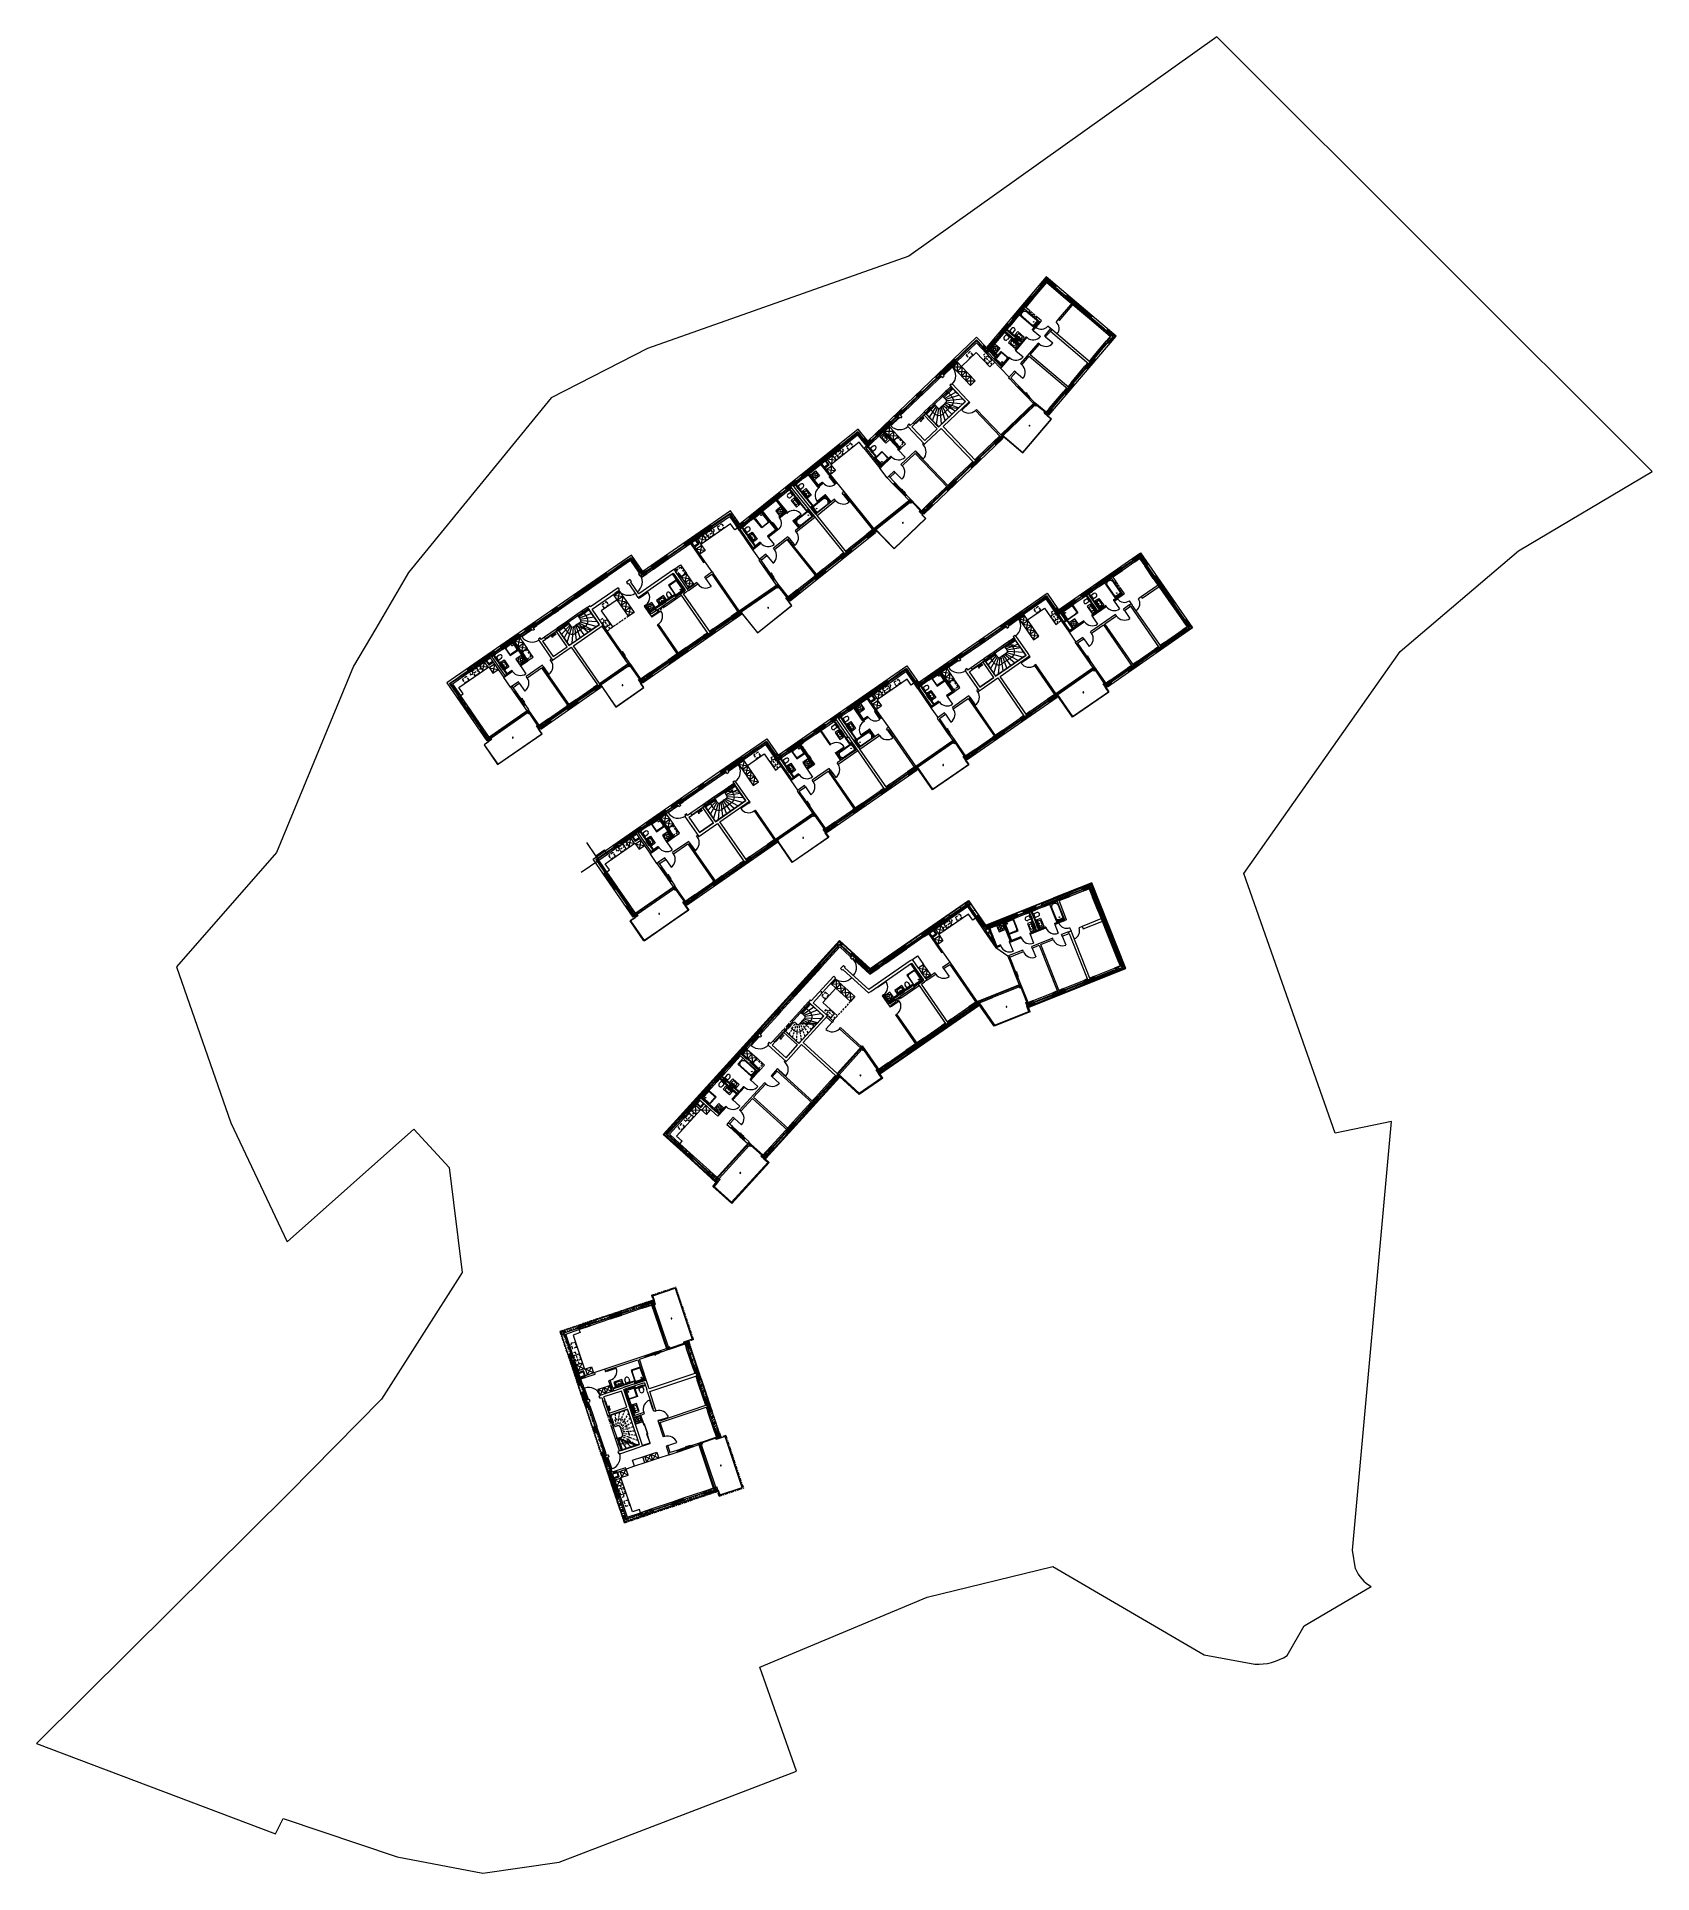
# Model space of a CAD drawing. Header units: metres. Extents: x 2747624 to 2747775, y 1250135 to 1250307.
import ezdxf

# ---------------------------------------------------------------- set-up
doc = ezdxf.new("R2010")
doc.units = ezdxf.units.M
doc.header["$MEASUREMENT"] = 0
doc.linetypes.add('Strich 2_1mm', pattern=[0.3, 0.2, -0.1])
doc.linetypes.add('Strichpunkt 3_1_1mm Achsen', pattern=[0.5, 0.3, -0.1, 0, -0.1])
doc.layers.add('nichttragend', color=7, linetype='Continuous')
doc.layers.add('tragend', color=7, linetype='Continuous')
doc.linetypes.add('Grenze Kultur', pattern='A,0,[1,9. OG Haus 104 103 102 1011.Shx,S=0.000793651,R=0,X=0,Y=0],-0.2,0', length=0.2)

# ---------------------------------------------------------------- blocks, each defined once
blk = doc.blocks.new('dfghdgh')
at = {"layer": 'nichttragend', "color": 252, "linetype": 'Continuous', "lineweight": 0}
for p, q in [((2746734.46, 1250306.79), (2746705.58, 1250286.2)), ((2746775.29, 1250265.99), (2746734.46, 1250306.79)), ((2746705.58, 1250286.2), (2746681.05, 1250277.55)), ((2746718.46, 1250284.26), (2746712.84, 1250277.64)), ((2746718.49, 1250283.9), (2746712.86, 1250277.26)), ((2746717.12, 1250282.4), (2746717.54, 1250282.9)), ((2746717.24, 1250282.24), (2746718.15, 1250283.3)), ((2746717.54, 1250282.9), (2746717.96, 1250283.4)), ((2746717.88, 1250283.46), (2746717.9, 1250283.45)), ((2746717.9, 1250283.45), (2746717.96, 1250283.4)), ((2746717.96, 1250283.4), (2746718, 1250283.43)), ((2746718, 1250283.43), (2746718.01, 1250283.42)), ((2746718.01, 1250283.42), (2746718.05, 1250283.39)), ((2746718.05, 1250283.39), (2746718.05, 1250283.38)), ((2746718.05, 1250283.38), (2746718.13, 1250283.32)), ((2746718.13, 1250283.32), (2746718.14, 1250283.31)), ((2746718.14, 1250283.31), (2746718.15, 1250283.3)), ((2746725, 1250278.71), (2746718.46, 1250284.26)), ((2746724.69, 1250278.65), (2746718.49, 1250283.9)), ((2746719.17, 1250283.18), (2746719.16, 1250283.16)), ((2746719.16, 1250283.16), (2746720.23, 1250282.26)), ((2746719.18, 1250283.19), (2746719.17, 1250283.18)), ((2746719.24, 1250283.26), (2746719.18, 1250283.19)), ((2746719.25, 1250283.26), (2746719.24, 1250283.26)), ((2746719.28, 1250283.31), (2746719.25, 1250283.26)), ((2746719.29, 1250283.32), (2746719.28, 1250283.31)), ((2746719.33, 1250283.29), (2746719.29, 1250283.32)), ((2746719.39, 1250283.35), (2746719.33, 1250283.29)), ((2746719.33, 1250283.29), (2746719.83, 1250282.87)), ((2746719.4, 1250283.37), (2746719.39, 1250283.35)), ((2746719.83, 1250282.87), (2746720.32, 1250282.45)), ((2746715.94, 1250280.68), (2746716.42, 1250281.25)), ((2746716.26, 1250280.97), (2746716.31, 1250281)), ((2746716.31, 1250281), (2746716.35, 1250281.03)), ((2746716.35, 1250281.03), (2746716.41, 1250281.04)), ((2746716.41, 1250281.04), (2746716.46, 1250281.05)), ((2746716.46, 1250281.05), (2746716.51, 1250281.04)), ((2746716.51, 1250281.04), (2746716.56, 1250281.03)), ((2746716.56, 1250281.03), (2746716.61, 1250281.01)), ((2746716.61, 1250281.01), (2746716.65, 1250280.98)), ((2746716.65, 1250280.98), (2746717.53, 1250280.24)), ((2746717.04, 1250282.47), (2746717.06, 1250282.46)), ((2746717.06, 1250282.46), (2746717.12, 1250282.4)), ((2746717.12, 1250282.4), (2746717.09, 1250282.37)), ((2746717.09, 1250282.37), (2746717.1, 1250282.36)), ((2746717.1, 1250282.36), (2746717.15, 1250282.32)), ((2746717.15, 1250282.32), (2746717.15, 1250282.32)), ((2746717.15, 1250282.32), (2746717.22, 1250282.25)), ((2746717.24, 1250282.24), (2746717.2, 1250282.18)), ((2746717.22, 1250282.25), (2746717.23, 1250282.24)), ((2746717.23, 1250282.24), (2746717.24, 1250282.24)), ((2746720.24, 1250282.27), (2746720.23, 1250282.26)), ((2746720.25, 1250282.28), (2746720.24, 1250282.27)), ((2746720.31, 1250282.36), (2746720.25, 1250282.28)), ((2746720.35, 1250282.4), (2746720.31, 1250282.36)), ((2746720.31, 1250282.36), (2746720.31, 1250282.36)), ((2746720.38, 1250282.51), (2746720.32, 1250282.45)), ((2746720.32, 1250282.45), (2746720.36, 1250282.41)), ((2746720.36, 1250282.41), (2746720.35, 1250282.4)), ((2746720.39, 1250282.52), (2746720.38, 1250282.51)), ((2746714.73, 1250279.27), (2746714.6, 1250279.12)), ((2746714.76, 1250279.31), (2746714.73, 1250279.27)), ((2746716.12, 1250278.09), (2746714.73, 1250279.27)), ((2746714.77, 1250279.32), (2746714.76, 1250279.31)), ((2746714.91, 1250279.18), (2746714.76, 1250279.31)), ((2746716.17, 1250278.14), (2746714.77, 1250279.32)), ((2746714.82, 1250279.85), (2746714.83, 1250279.84)), ((2746714.83, 1250279.84), (2746714.9, 1250279.78)), ((2746714.9, 1250279.78), (2746714.87, 1250279.74)), ((2746714.87, 1250279.74), (2746714.88, 1250279.73)), ((2746714.88, 1250279.73), (2746714.92, 1250279.7)), ((2746715.34, 1250280.3), (2746714.9, 1250279.78)), ((2746714.92, 1250279.7), (2746714.92, 1250279.69)), ((2746714.92, 1250279.69), (2746715, 1250279.63)), ((2746715.02, 1250279.61), (2746714.98, 1250279.56)), ((2746715, 1250279.63), (2746715.01, 1250279.62)), ((2746715.21, 1250279.43), (2746715, 1250279.16)), ((2746715.01, 1250279.62), (2746715.02, 1250279.61)), ((2746715.52, 1250280.2), (2746715.02, 1250279.61)), ((2746715.26, 1250280.36), (2746715.27, 1250280.35)), ((2746715.27, 1250280.35), (2746715.34, 1250280.3)), ((2746715.34, 1250280.3), (2746715.37, 1250280.33)), ((2746715.37, 1250280.33), (2746715.38, 1250280.33)), ((2746715.38, 1250280.33), (2746715.42, 1250280.29)), ((2746715.42, 1250280.29), (2746715.43, 1250280.29)), ((2746715.43, 1250280.29), (2746715.5, 1250280.22)), ((2746715.5, 1250280.22), (2746715.51, 1250280.21)), ((2746715.51, 1250280.21), (2746715.52, 1250280.2)), ((2746715.52, 1250280.2), (2746715.57, 1250280.26)), ((2746717.23, 1250279.58), (2746715.94, 1250280.68)), ((2746716.14, 1250280.73), (2746716.15, 1250280.79)), ((2746716.15, 1250280.68), (2746716.14, 1250280.73)), ((2746716.15, 1250280.79), (2746716.17, 1250280.84)), ((2746716.16, 1250280.63), (2746716.15, 1250280.68)), ((2746716.18, 1250280.58), (2746716.16, 1250280.63)), ((2746716.17, 1250280.84), (2746716.19, 1250280.89)), ((2746716.21, 1250280.54), (2746716.18, 1250280.58)), ((2746716.19, 1250280.89), (2746716.22, 1250280.93)), ((2746716.25, 1250280.5), (2746716.21, 1250280.54)), ((2746716.22, 1250280.93), (2746716.26, 1250280.97)), ((2746717.12, 1250279.76), (2746716.25, 1250280.5)), ((2746717.14, 1250279.74), (2746717.12, 1250279.76)), ((2746717.16, 1250279.73), (2746717.14, 1250279.74)), ((2746717.32, 1250279.51), (2746717.15, 1250279.31)), ((2746717.15, 1250279.31), (2746717.16, 1250279.3)), ((2746717.16, 1250279.3), (2746717.82, 1250280.07)), ((2746717.19, 1250279.73), (2746717.16, 1250279.73)), ((2746717.16, 1250279.3), (2746717.17, 1250279.29)), ((2746717.17, 1250279.29), (2746717.83, 1250280.06)), ((2746717.17, 1250279.29), (2746717.21, 1250279.26)), ((2746717.21, 1250279.72), (2746717.19, 1250279.73)), ((2746717.21, 1250279.26), (2746717.87, 1250280.03)), ((2746717.24, 1250279.73), (2746717.21, 1250279.72)), ((2746717.21, 1250279.26), (2746717.22, 1250279.25)), ((2746717.22, 1250279.25), (2746717.87, 1250280.02)), ((2746717.22, 1250279.25), (2746717.23, 1250279.24)), ((2746717.72, 1250280.15), (2746717.23, 1250279.58)), ((2746717.23, 1250279.58), (2746717.25, 1250279.57)), ((2746717.23, 1250279.24), (2746717.48, 1250279.54)), ((2746717.26, 1250279.73), (2746717.24, 1250279.73)), ((2746717.25, 1250279.57), (2746717.32, 1250279.51)), ((2746717.26, 1250279.58), (2746717.73, 1250280.14)), ((2746717.29, 1250279.75), (2746717.26, 1250279.73)), ((2746717.26, 1250279.58), (2746717.33, 1250279.52)), ((2746717.31, 1250279.76), (2746717.29, 1250279.75)), ((2746717.33, 1250279.78), (2746717.31, 1250279.76)), ((2746717.54, 1250280.03), (2746717.33, 1250279.78)), ((2746717.4, 1250279.6), (2746717.33, 1250279.52)), ((2746717.4, 1250279.6), (2746717.81, 1250280.08)), ((2746717.61, 1250279.95), (2746717.42, 1250279.72)), ((2746717.42, 1250279.72), (2746717.44, 1250279.7)), ((2746717.44, 1250279.7), (2746717.63, 1250279.93)), ((2746717.88, 1250280.01), (2746717.48, 1250279.54)), ((2746717.53, 1250280.24), (2746717.55, 1250280.22)), ((2746717.55, 1250280.05), (2746717.54, 1250280.03)), ((2746717.55, 1250280.22), (2746717.56, 1250280.2)), ((2746717.57, 1250280.08), (2746717.55, 1250280.05)), ((2746717.56, 1250280.2), (2746717.57, 1250280.18)), ((2746717.57, 1250280.18), (2746717.57, 1250280.15)), ((2746717.57, 1250280.15), (2746717.58, 1250280.13)), ((2746717.58, 1250280.13), (2746717.57, 1250280.1)), ((2746717.57, 1250280.1), (2746717.57, 1250280.08)), ((2746717.63, 1250279.93), (2746717.61, 1250279.95)), ((2746718.86, 1250279.42), (2746718.61, 1250279.63)), ((2746722.51, 1250280.35), (2746722.5, 1250280.34)), ((2746722.5, 1250280.34), (2746724.04, 1250279.03)), ((2746722.52, 1250280.36), (2746722.51, 1250280.35)), ((2746722.58, 1250280.43), (2746722.52, 1250280.36)), ((2746722.62, 1250280.48), (2746722.58, 1250280.43)), ((2746722.58, 1250280.43), (2746722.58, 1250280.43)), ((2746722.63, 1250280.49), (2746722.62, 1250280.48)), ((2746722.67, 1250280.46), (2746722.63, 1250280.49)), ((2746722.73, 1250280.52), (2746722.67, 1250280.46)), ((2746722.67, 1250280.46), (2746723.64, 1250279.63)), ((2746722.74, 1250280.54), (2746722.73, 1250280.52)), ((2746723.64, 1250279.63), (2746724.14, 1250279.21)), ((2746724.19, 1250279.28), (2746724.14, 1250279.21)), ((2746724.2, 1250279.29), (2746724.19, 1250279.28)), ((2746681.05, 1250277.55), (2746672.03, 1250272.9)), ((2746711.91, 1250278.25), (2746701.69, 1250268.47)), ((2746711.92, 1250278.6), (2746701.71, 1250268.85)), ((2746711.91, 1250278.07), (2746708.8, 1250275.09)), ((2746711.91, 1250278.07), (2746710.04, 1250276.29)), ((2746711.36, 1250277.82), (2746710.86, 1250277.35)), ((2746711.91, 1250278.35), (2746711.36, 1250277.82)), ((2746711.91, 1250278.35), (2746712.5, 1250277.73)), ((2746712.86, 1250277.26), (2746711.91, 1250278.25)), ((2746711.91, 1250278.07), (2746712.39, 1250277.56)), ((2746713.63, 1250276.26), (2746711.91, 1250278.07)), ((2746712.84, 1250277.64), (2746711.92, 1250278.6)), ((2746712.4, 1250277.57), (2746712.39, 1250277.56)), ((2746712.41, 1250277.58), (2746712.4, 1250277.57)), ((2746712.48, 1250277.65), (2746712.41, 1250277.58)), ((2746712.53, 1250277.69), (2746712.48, 1250277.65)), ((2746712.48, 1250277.65), (2746712.48, 1250277.65)), ((2746712.57, 1250277.8), (2746712.5, 1250277.73)), ((2746712.5, 1250277.73), (2746712.54, 1250277.7)), ((2746712.54, 1250277.7), (2746712.53, 1250277.69)), ((2746712.58, 1250277.81), (2746712.57, 1250277.8)), ((2746713.22, 1250277.48), (2746714.56, 1250279.07)), ((2746713.27, 1250277.49), (2746713.66, 1250277.95)), ((2746713.61, 1250278.42), (2746713.62, 1250278.41)), ((2746713.62, 1250278.41), (2746713.69, 1250278.35)), ((2746713.69, 1250278.35), (2746713.65, 1250278.31)), ((2746713.65, 1250278.31), (2746713.67, 1250278.3)), ((2746713.66, 1250277.95), (2746714.11, 1250277.56)), ((2746713.67, 1250278.3), (2746713.71, 1250278.27)), ((2746713.69, 1250277.52), (2746713.68, 1250277.7)), ((2746713.69, 1250278.35), (2746714.12, 1250278.87)), ((2746713.69, 1250277.52), (2746713.87, 1250277.54)), ((2746713.71, 1250278.27), (2746713.71, 1250278.26)), ((2746713.71, 1250278.26), (2746713.79, 1250278.2)), ((2746714.11, 1250277.56), (2746713.73, 1250277.1)), ((2746713.79, 1250278.2), (2746713.8, 1250278.19)), ((2746713.8, 1250278.19), (2746713.81, 1250278.18)), ((2746714.04, 1250278.93), (2746714.06, 1250278.92)), ((2746714.06, 1250278.92), (2746714.12, 1250278.87)), ((2746714.12, 1250278.87), (2746714.16, 1250278.9)), ((2746714.16, 1250278.9), (2746714.17, 1250278.9)), ((2746714.17, 1250278.9), (2746714.21, 1250278.86)), ((2746714.21, 1250278.86), (2746714.21, 1250278.86)), ((2746714.21, 1250278.86), (2746714.29, 1250278.79)), ((2746714.29, 1250278.79), (2746714.3, 1250278.78)), ((2746714.3, 1250278.78), (2746714.31, 1250278.77)), ((2746714.52, 1250278.62), (2746714.75, 1250278.87)), ((2746714.57, 1250279.08), (2746714.56, 1250279.07)), ((2746714.56, 1250279.07), (2746715.95, 1250277.89)), ((2746714.6, 1250279.12), (2746714.57, 1250279.08)), ((2746714.72, 1250278.95), (2746714.57, 1250279.08)), ((2746715.99, 1250277.94), (2746714.6, 1250279.12)), ((2746714.77, 1250279), (2746714.72, 1250278.95)), ((2746714.72, 1250278.95), (2746715.1, 1250278.63)), ((2746714.96, 1250278.64), (2746714.76, 1250278.81)), ((2746715.15, 1250278.68), (2746714.77, 1250279)), ((2746715.02, 1250278.65), (2746714.81, 1250278.38)), ((2746714.91, 1250279.18), (2746714.87, 1250279.13)), ((2746714.87, 1250279.13), (2746715.25, 1250278.8)), ((2746715.3, 1250278.86), (2746714.91, 1250279.18)), ((2746715.16, 1250278.39), (2746714.92, 1250278.1)), ((2746714.92, 1250278.1), (2746715.53, 1250277.58)), ((2746715.25, 1250278.99), (2746715.06, 1250279.16)), ((2746715.09, 1250278.06), (2746715.29, 1250278.3)), ((2746715.46, 1250277.75), (2746715.09, 1250278.06)), ((2746715.1, 1250278.63), (2746715.15, 1250278.68)), ((2746715.37, 1250278.4), (2746715.1, 1250278.63)), ((2746715.15, 1250278.36), (2746715.17, 1250278.38)), ((2746715.75, 1250277.85), (2746715.15, 1250278.36)), ((2746715.16, 1250278.39), (2746715.24, 1250278.48)), ((2746715.77, 1250277.87), (2746715.16, 1250278.39)), ((2746715.24, 1250278.48), (2746715.85, 1250277.97)), ((2746715.25, 1250278.8), (2746715.3, 1250278.86)), ((2746715.26, 1250278.93), (2746715.49, 1250279.19)), ((2746715.29, 1250278.3), (2746715.66, 1250277.98)), ((2746715.56, 1250278.63), (2746715.3, 1250278.86)), ((2746715.41, 1250278.45), (2746715.37, 1250278.4)), ((2746715.37, 1250278.4), (2746715.75, 1250278.08)), ((2746715.8, 1250278.13), (2746715.41, 1250278.45)), ((2746715.54, 1250278.84), (2746715.46, 1250278.74)), ((2746715.66, 1250277.98), (2746715.46, 1250277.75)), ((2746715.56, 1250278.63), (2746715.52, 1250278.58)), ((2746715.52, 1250278.58), (2746715.9, 1250278.25)), ((2746715.53, 1250277.58), (2746715.77, 1250277.87)), ((2746715.54, 1250278.84), (2746715.78, 1250279.12)), ((2746716.15, 1250278.32), (2746715.54, 1250278.84)), ((2746715.95, 1250277.89), (2746715.54, 1250277.4)), ((2746715.56, 1250278.85), (2746715.55, 1250278.83)), ((2746715.55, 1250277.39), (2746716.59, 1250278.62)), ((2746716.17, 1250278.34), (2746715.56, 1250278.85)), ((2746715.94, 1250278.31), (2746715.56, 1250278.63)), ((2746715.56, 1250277.38), (2746716.6, 1250278.61)), ((2746715.59, 1250277.35), (2746716.64, 1250278.58)), ((2746715.6, 1250277.34), (2746716.64, 1250278.57)), ((2746715.61, 1250277.33), (2746716.65, 1250278.56)), ((2746715.85, 1250278.96), (2746715.65, 1250278.72)), ((2746715.65, 1250278.72), (2746716.02, 1250278.41)), ((2746715.75, 1250278.08), (2746715.8, 1250278.13)), ((2746715.96, 1250277.9), (2746715.75, 1250278.08)), ((2746715.77, 1250277.87), (2746715.75, 1250277.85)), ((2746715.85, 1250277.97), (2746715.77, 1250277.87)), ((2746715.78, 1250279.12), (2746716.39, 1250278.6)), ((2746716.22, 1250278.64), (2746715.85, 1250278.96)), ((2746715.9, 1250278.25), (2746715.94, 1250278.31)), ((2746716.15, 1250278.13), (2746715.94, 1250278.31)), ((2746715.99, 1250277.94), (2746715.96, 1250277.9)), ((2746716.12, 1250278.09), (2746715.99, 1250277.94)), ((2746716.02, 1250278.41), (2746716.22, 1250278.64)), ((2746716.07, 1250278.22), (2746716.15, 1250278.32)), ((2746716.15, 1250278.13), (2746716.12, 1250278.09)), ((2746716.39, 1250278.6), (2746716.15, 1250278.32)), ((2746716.15, 1250278.32), (2746716.17, 1250278.34)), ((2746716.58, 1250278.63), (2746716.17, 1250278.14)), ((2746716.58, 1250278.63), (2746716.59, 1250278.62)), ((2746716.59, 1250278.62), (2746716.6, 1250278.61)), ((2746716.6, 1250278.61), (2746716.64, 1250278.58)), ((2746716.64, 1250278.58), (2746716.64, 1250278.57)), ((2746716.64, 1250278.57), (2746716.65, 1250278.56)), ((2746717.23, 1250279.24), (2746717.91, 1250278.67)), ((2746717.81, 1250277.95), (2746717.7, 1250278.05)), ((2746718.39, 1250278.64), (2746718.28, 1250278.74)), ((2746718.39, 1250278.64), (2746719.08, 1250278.06)), ((2746718.71, 1250271.29), (2746725, 1250278.71)), ((2746718.91, 1250271.92), (2746724.15, 1250278.1)), ((2746722.8, 1250276.71), (2746724.11, 1250278.25)), ((2746722.99, 1250276.61), (2746723.81, 1250277.59)), ((2746723.81, 1250277.59), (2746724.23, 1250278.08)), ((2746724.05, 1250279.04), (2746724.04, 1250279.03)), ((2746724.06, 1250279.05), (2746724.05, 1250279.04)), ((2746724.13, 1250279.12), (2746724.06, 1250279.05)), ((2746724.12, 1250278.24), (2746724.11, 1250278.25)), ((2746724.13, 1250278.23), (2746724.12, 1250278.24)), ((2746724.17, 1250279.17), (2746724.13, 1250279.12)), ((2746724.13, 1250279.12), (2746724.13, 1250279.12)), ((2746724.2, 1250278.17), (2746724.13, 1250278.23)), ((2746724.14, 1250279.21), (2746724.18, 1250279.18)), ((2746724.15, 1250278.1), (2746724.19, 1250278.06)), ((2746724.18, 1250279.18), (2746724.17, 1250279.17)), ((2746724.19, 1250278.06), (2746724.69, 1250278.65)), ((2746724.21, 1250278.17), (2746724.2, 1250278.17)), ((2746724.25, 1250278.13), (2746724.21, 1250278.17)), ((2746724.23, 1250278.08), (2746724.26, 1250278.12)), ((2746724.3, 1250278.03), (2746724.23, 1250278.08)), ((2746724.26, 1250278.12), (2746724.25, 1250278.13)), ((2746724.31, 1250278.02), (2746724.3, 1250278.03)), ((2746708.85, 1250275.04), (2746709.65, 1250275.81)), ((2746709.53, 1250276.2), (2746709.52, 1250276.21)), ((2746709.52, 1250276.21), (2746709.53, 1250276.2)), ((2746709.6, 1250276.12), (2746709.53, 1250276.2)), ((2746709.53, 1250276.2), (2746709.6, 1250276.12)), ((2746709.64, 1250276.08), (2746709.6, 1250276.12)), ((2746709.6, 1250276.12), (2746709.64, 1250276.08)), ((2746709.62, 1250275.88), (2746711.34, 1250274.08)), ((2746709.71, 1250276.01), (2746709.64, 1250276.08)), ((2746709.64, 1250276.08), (2746709.71, 1250276.01)), ((2746710.12, 1250276.25), (2746709.67, 1250275.82)), ((2746709.67, 1250275.82), (2746710.53, 1250275.82)), ((2746709.71, 1250276.01), (2746709.72, 1250276)), ((2746709.72, 1250276), (2746709.71, 1250276.01)), ((2746709.72, 1250276), (2746709.73, 1250275.99)), ((2746709.73, 1250275.99), (2746709.72, 1250276)), ((2746709.95, 1250276.2), (2746709.73, 1250275.99)), ((2746709.73, 1250275.98), (2746709.96, 1250276.2)), ((2746709.73, 1250275.99), (2746709.81, 1250275.9)), ((2746709.73, 1250275.99), (2746709.81, 1250275.91)), ((2746709.8, 1250275.92), (2746709.73, 1250275.99)), ((2746709.75, 1250276.41), (2746709.74, 1250276.42)), ((2746709.74, 1250276.42), (2746709.75, 1250276.41)), ((2746709.83, 1250276.34), (2746709.75, 1250276.41)), ((2746709.75, 1250276.41), (2746709.82, 1250276.33)), ((2746710.04, 1250276.13), (2746709.79, 1250275.89)), ((2746709.79, 1250275.89), (2746709.81, 1250275.91)), ((2746709.81, 1250275.91), (2746709.79, 1250275.89)), ((2746709.79, 1250275.89), (2746709.8, 1250275.89)), ((2746709.79, 1250275.89), (2746709.79, 1250275.89)), ((2746710.02, 1250276.13), (2746709.8, 1250275.92)), ((2746709.81, 1250275.91), (2746709.8, 1250275.92)), ((2746709.8, 1250275.92), (2746709.8, 1250275.92)), ((2746709.8, 1250275.92), (2746709.81, 1250275.91)), ((2746710.03, 1250276.12), (2746709.81, 1250275.91)), ((2746709.81, 1250275.91), (2746710.03, 1250276.11)), ((2746709.81, 1250275.91), (2746709.81, 1250275.91)), ((2746709.81, 1250275.91), (2746709.81, 1250275.91)), ((2746709.82, 1250276.33), (2746709.87, 1250276.29)), ((2746709.87, 1250276.29), (2746709.83, 1250276.34)), ((2746709.87, 1250276.54), (2746709.88, 1250276.53)), ((2746709.93, 1250276.22), (2746709.87, 1250276.29)), ((2746709.87, 1250276.29), (2746709.93, 1250276.22)), ((2746709.88, 1250276.53), (2746709.94, 1250276.47)), ((2746709.94, 1250276.47), (2746709.91, 1250276.43)), ((2746709.91, 1250276.43), (2746709.92, 1250276.42)), ((2746709.92, 1250276.42), (2746709.96, 1250276.38)), ((2746709.93, 1250276.22), (2746709.94, 1250276.21)), ((2746709.94, 1250276.21), (2746709.93, 1250276.22)), ((2746710.4, 1250276.91), (2746709.94, 1250276.47)), ((2746709.94, 1250276.21), (2746709.95, 1250276.2)), ((2746709.95, 1250276.2), (2746709.94, 1250276.21)), ((2746709.95, 1250276.2), (2746710.02, 1250276.13)), ((2746710.03, 1250276.12), (2746709.95, 1250276.2)), ((2746709.96, 1250276.38), (2746709.96, 1250276.38)), ((2746709.96, 1250276.38), (2746710.02, 1250276.31)), ((2746710.02, 1250276.31), (2746710.03, 1250276.3)), ((2746710.03, 1250276.12), (2746710.02, 1250276.13)), ((2746710.02, 1250276.13), (2746710.02, 1250276.13)), ((2746710.02, 1250276.13), (2746710.03, 1250276.12)), ((2746710.03, 1250276.3), (2746710.04, 1250276.29)), ((2746710.03, 1250276.12), (2746710.04, 1250276.13)), ((2746710.03, 1250276.11), (2746710.05, 1250276.13)), ((2746710.03, 1250276.12), (2746710.03, 1250276.12)), ((2746710.03, 1250276.12), (2746710.03, 1250276.12)), ((2746710.03, 1250276.12), (2746710.03, 1250276.12)), ((2746710.03, 1250276.11), (2746710.03, 1250276.12)), ((2746710.04, 1250276.13), (2746710.04, 1250276.13)), ((2746710.05, 1250276.13), (2746710.04, 1250276.13)), ((2746710.05, 1250276.13), (2746710.05, 1250276.13)), ((2746710.5, 1250275.85), (2746710.07, 1250276.31)), ((2746710.12, 1250276.25), (2746710.09, 1250275.39)), ((2746710.09, 1250275.39), (2746710.53, 1250275.82)), ((2746710.86, 1250277.35), (2746710.4, 1250276.91)), ((2746710.5, 1250275.85), (2746711.89, 1250277.18)), ((2746711.79, 1250274.5), (2746710.5, 1250275.85)), ((2746710.53, 1250275.82), (2746710.5, 1250274.96)), ((2746711.89, 1250277.18), (2746713.18, 1250275.83)), ((2746712.86, 1250277.07), (2746712.87, 1250277.06)), ((2746713.07, 1250277.33), (2746713.11, 1250277.36)), ((2746713.07, 1250277.33), (2746713.67, 1250276.71)), ((2746713.11, 1250277.36), (2746713.12, 1250277.37)), ((2746713.11, 1250277.36), (2746713.7, 1250276.74)), ((2746713.12, 1250277.37), (2746713.13, 1250277.38)), ((2746713.12, 1250277.37), (2746713.75, 1250276.71)), ((2746713.72, 1250276.76), (2746713.13, 1250277.38)), ((2746713.17, 1250277.43), (2746713.2, 1250277.47)), ((2746713.17, 1250277.43), (2746713.83, 1250276.88)), ((2746713.18, 1250275.83), (2746713.39, 1250276.04)), ((2746713.2, 1250277.47), (2746713.22, 1250277.48)), ((2746713.2, 1250277.47), (2746713.9, 1250276.88)), ((2746713.92, 1250276.89), (2746713.22, 1250277.48)), ((2746713.24, 1250277.42), (2746713.23, 1250277.4)), ((2746713.23, 1250277.4), (2746713.45, 1250277.21)), ((2746713.47, 1250277.23), (2746713.24, 1250277.42)), ((2746713.73, 1250277.1), (2746713.27, 1250277.49)), ((2746713.45, 1250277.21), (2746713.47, 1250277.23)), ((2746713.69, 1250277.52), (2746713.52, 1250277.51)), ((2746713.67, 1250276.71), (2746713.54, 1250276.56)), ((2746713.54, 1250276.56), (2746713.58, 1250276.52)), ((2746713.74, 1250276.71), (2746713.58, 1250276.52)), ((2746713.58, 1250276.52), (2746713.59, 1250276.52)), ((2746713.58, 1250276.21), (2746713.63, 1250276.26)), ((2746713.75, 1250276.71), (2746713.59, 1250276.52)), ((2746713.59, 1250276.52), (2746713.6, 1250276.51)), ((2746713.6, 1250276.51), (2746713.63, 1250276.55)), ((2746713.6, 1250276.51), (2746714.29, 1250275.93)), ((2746713.63, 1250276.55), (2746714.32, 1250275.96)), ((2746713.65, 1250276.56), (2746714.23, 1250277.25)), ((2746713.65, 1250276.56), (2746713.92, 1250276.89)), ((2746713.65, 1250276.56), (2746713.77, 1250276.71)), ((2746714.33, 1250275.98), (2746713.65, 1250276.56)), ((2746714.33, 1250275.98), (2746713.65, 1250276.56)), ((2746713.69, 1250277.52), (2746713.71, 1250277.35)), ((2746713.74, 1250276.71), (2746713.7, 1250276.74)), ((2746713.83, 1250276.88), (2746713.72, 1250276.76)), ((2746713.72, 1250276.76), (2746713.76, 1250276.72)), ((2746713.76, 1250276.42), (2746713.75, 1250276.4)), ((2746713.75, 1250276.4), (2746713.98, 1250276.21)), ((2746713.86, 1250276.85), (2746713.76, 1250276.72)), ((2746713.99, 1250276.23), (2746713.76, 1250276.42)), ((2746713.77, 1250276.71), (2746713.91, 1250276.87)), ((2746714.17, 1250277.1), (2746713.78, 1250276.64)), ((2746713.79, 1250276.5), (2746714.25, 1250276.11)), ((2746713.86, 1250276.85), (2746713.9, 1250276.88)), ((2746713.92, 1250276.89), (2746713.91, 1250276.87)), ((2746713.98, 1250276.21), (2746713.99, 1250276.23)), ((2746714.23, 1250277.25), (2746714.91, 1250276.67)), ((2746714.29, 1250275.93), (2746714.23, 1250275.85)), ((2746714.24, 1250275.85), (2746714.97, 1250276.71)), ((2746714.24, 1250275.84), (2746714.98, 1250276.7)), ((2746714.28, 1250275.8), (2746715.02, 1250276.67)), ((2746714.29, 1250275.79), (2746715.03, 1250276.66)), ((2746714.29, 1250275.93), (2746714.32, 1250275.96)), ((2746714.3, 1250275.78), (2746715.04, 1250276.66)), ((2746714.77, 1250276.72), (2746714.31, 1250277.11)), ((2746714.96, 1250276.72), (2746714.33, 1250275.98)), ((2746714.91, 1250276.67), (2746714.33, 1250275.98)), ((2746714.39, 1250276.13), (2746714.78, 1250276.58)), ((2746714.96, 1250276.72), (2746714.97, 1250276.71)), ((2746714.97, 1250276.71), (2746714.98, 1250276.7)), ((2746714.98, 1250276.7), (2746715.02, 1250276.67)), ((2746715.02, 1250276.67), (2746715.03, 1250276.66)), ((2746715.03, 1250276.66), (2746715.04, 1250276.66)), ((2746715.54, 1250277.4), (2746715.55, 1250277.39)), ((2746715.55, 1250277.39), (2746715.56, 1250277.38)), ((2746715.56, 1250277.38), (2746715.59, 1250277.35)), ((2746715.59, 1250277.35), (2746715.6, 1250277.34)), ((2746715.6, 1250277.34), (2746715.61, 1250277.33)), ((2746715.61, 1250277.33), (2746716.29, 1250276.76)), ((2746716.17, 1250276.02), (2746716.05, 1250276.12)), ((2746720.78, 1250274.32), (2746722.09, 1250275.87)), ((2746722.1, 1250275.86), (2746722.09, 1250275.87)), ((2746722.11, 1250275.85), (2746722.1, 1250275.86)), ((2746722.18, 1250275.79), (2746722.11, 1250275.85)), ((2746722.81, 1250276.7), (2746722.8, 1250276.71)), ((2746722.82, 1250276.69), (2746722.81, 1250276.7)), ((2746722.9, 1250276.62), (2746722.82, 1250276.69)), ((2746722.94, 1250276.59), (2746722.9, 1250276.62)), ((2746722.9, 1250276.62), (2746722.9, 1250276.62)), ((2746722.95, 1250276.58), (2746722.94, 1250276.59)), ((2746722.99, 1250276.61), (2746722.95, 1250276.58)), ((2746723.05, 1250276.56), (2746722.99, 1250276.61)), ((2746723.06, 1250276.55), (2746723.05, 1250276.56)), ((2746706.88, 1250273.26), (2746708.35, 1250274.66)), ((2746707.25, 1250273.89), (2746707.7, 1250274.32)), ((2746707.7, 1250274.32), (2746708.17, 1250274.77)), ((2746708.1, 1250274.85), (2746708.11, 1250274.84)), ((2746708.11, 1250274.84), (2746708.17, 1250274.77)), ((2746708.17, 1250274.77), (2746708.21, 1250274.81)), ((2746708.21, 1250274.81), (2746708.22, 1250274.8)), ((2746708.22, 1250274.8), (2746708.26, 1250274.75)), ((2746708.26, 1250274.75), (2746708.26, 1250274.75)), ((2746708.26, 1250274.75), (2746708.33, 1250274.68)), ((2746708.33, 1250274.68), (2746708.34, 1250274.67)), ((2746708.34, 1250274.67), (2746708.35, 1250274.66)), ((2746708.74, 1250274.8), (2746708.88, 1250274.94)), ((2746708.81, 1250275.01), (2746708.85, 1250275.04)), ((2746708.88, 1250274.94), (2746708.81, 1250275.01)), ((2746709.4, 1250274.1), (2746709.54, 1250274.24)), ((2746709.54, 1250274.24), (2746709.61, 1250274.17)), ((2746709.61, 1250274.17), (2746709.65, 1250274.2)), ((2746710.09, 1250275.39), (2746710.95, 1250275.39)), ((2746710.5, 1250274.96), (2746710.95, 1250275.39)), ((2746710.5, 1250274.96), (2746711.36, 1250274.95)), ((2746710.95, 1250275.39), (2746710.91, 1250274.52)), ((2746711.36, 1250274.95), (2746710.91, 1250274.52)), ((2746710.91, 1250274.52), (2746711.79, 1250274.5)), ((2746711.36, 1250274.95), (2746711.34, 1250274.08)), ((2746711.34, 1250274.08), (2746711.79, 1250274.5)), ((2746714.2, 1250275.67), (2746714.98, 1250274.85)), ((2746715.59, 1250275.33), (2746715.47, 1250275.43)), ((2746715.59, 1250275.33), (2746716.27, 1250274.75)), ((2746720.79, 1250274.31), (2746720.78, 1250274.32)), ((2746720.8, 1250274.3), (2746720.79, 1250274.31)), ((2746720.87, 1250274.24), (2746720.8, 1250274.3)), ((2746720.88, 1250274.24), (2746720.87, 1250274.24)), ((2746720.92, 1250274.2), (2746720.88, 1250274.24)), ((2746720.93, 1250274.19), (2746720.92, 1250274.2)), ((2746720.96, 1250274.23), (2746720.93, 1250274.19)), ((2746720.96, 1250274.23), (2746721.79, 1250275.2)), ((2746721.03, 1250274.17), (2746720.96, 1250274.23)), ((2746721.04, 1250274.16), (2746721.03, 1250274.17)), ((2746721.79, 1250275.2), (2746722.21, 1250275.7)), ((2746722.18, 1250275.78), (2746722.18, 1250275.79)), ((2746722.23, 1250275.75), (2746722.18, 1250275.78)), ((2746722.21, 1250275.7), (2746722.24, 1250275.74)), ((2746722.28, 1250275.64), (2746722.21, 1250275.7)), ((2746722.24, 1250275.74), (2746722.23, 1250275.75)), ((2746722.29, 1250275.63), (2746722.28, 1250275.64)), ((2746672.03, 1250272.9), (2746658.64, 1250256.52)), ((2746705.08, 1250271.54), (2746706.54, 1250272.93)), ((2746705.44, 1250272.16), (2746705.89, 1250272.6)), ((2746705.89, 1250272.6), (2746706.36, 1250273.05)), ((2746706.29, 1250273.12), (2746706.3, 1250273.11)), ((2746706.3, 1250273.11), (2746706.36, 1250273.05)), ((2746706.36, 1250273.05), (2746706.4, 1250273.08)), ((2746706.4, 1250273.08), (2746706.41, 1250273.07)), ((2746706.41, 1250273.07), (2746706.45, 1250273.03)), ((2746706.45, 1250273.03), (2746706.45, 1250273.03)), ((2746706.45, 1250273.03), (2746706.52, 1250272.96)), ((2746706.52, 1250272.96), (2746706.53, 1250272.95)), ((2746706.53, 1250272.95), (2746706.54, 1250272.93)), ((2746706.71, 1250273.52), (2746706.72, 1250273.51)), ((2746706.72, 1250273.51), (2746706.78, 1250273.44)), ((2746706.78, 1250273.44), (2746706.74, 1250273.41)), ((2746706.74, 1250273.41), (2746706.75, 1250273.4)), ((2746706.75, 1250273.4), (2746706.79, 1250273.35)), ((2746706.78, 1250273.44), (2746707.25, 1250273.89)), ((2746706.79, 1250273.35), (2746706.8, 1250273.35)), ((2746706.8, 1250273.35), (2746706.86, 1250273.28)), ((2746706.86, 1250273.28), (2746706.87, 1250273.27)), ((2746706.87, 1250273.27), (2746706.88, 1250273.26)), ((2746707.87, 1250272.41), (2746707.02, 1250271.59)), ((2746709.61, 1250273.88), (2746707.1, 1250271.48)), ((2746708.65, 1250273.15), (2746707.87, 1250272.41)), ((2746708.07, 1250272.21), (2746707.87, 1250272.41)), ((2746707.87, 1250272.41), (2746707.97, 1250272.31)), ((2746708.36, 1250270.16), (2746710.87, 1250272.56)), ((2746709.5, 1250273.97), (2746708.65, 1250273.15)), ((2746708.75, 1250273.05), (2746708.65, 1250273.15)), ((2746708.75, 1250273.05), (2746708.84, 1250272.95)), ((2746708.77, 1250273.03), (2746709.62, 1250273.84)), ((2746709.7, 1250273.76), (2746708.84, 1250272.95)), ((2746708.84, 1250272.95), (2746708.93, 1250272.85)), ((2746708.97, 1250272.4), (2746708.88, 1250272.32)), ((2746709.99, 1250273.46), (2746708.93, 1250272.85)), ((2746708.93, 1250272.85), (2746709.03, 1250272.76)), ((2746709.06, 1250272.49), (2746708.97, 1250272.4)), ((2746710.22, 1250271.97), (2746708.97, 1250272.4)), ((2746710.28, 1250273.15), (2746709.03, 1250272.76)), ((2746709.03, 1250272.76), (2746709.06, 1250272.72)), ((2746710.59, 1250272.32), (2746709.07, 1250272.5)), ((2746709.09, 1250273.57), (2746709.28, 1250273.37)), ((2746710.64, 1250272.78), (2746709.11, 1250272.64)), ((2746709.28, 1250273.37), (2746709.6, 1250273.03)), ((2746709.7, 1250273.76), (2746709.5, 1250273.97)), ((2746710.87, 1250272.56), (2746709.61, 1250273.88)), ((2746709.99, 1250273.46), (2746709.7, 1250273.76)), ((2746710.28, 1250273.15), (2746709.99, 1250273.46)), ((2746710.64, 1250272.78), (2746710.28, 1250273.15)), ((2746711.19, 1250272.38), (2746710.54, 1250271.76)), ((2746710.59, 1250272.32), (2746710.84, 1250272.56)), ((2746710.84, 1250272.56), (2746710.64, 1250272.78)), ((2746711.29, 1250272.48), (2746711.19, 1250272.38)), ((2746714.2, 1250269.45), (2746717.38, 1250272.49)), ((2746714.25, 1250269.49), (2746717.3, 1250272.4)), ((2746717.38, 1250272.38), (2746714.31, 1250269.44)), ((2746715.77, 1250273.91), (2746716.56, 1250273.09)), ((2746715.85, 1250273.99), (2746715.8, 1250273.94)), ((2746715.8, 1250273.94), (2746716.59, 1250273.12)), ((2746716.64, 1250273.16), (2746715.85, 1250273.99)), ((2746716.67, 1250273.19), (2746715.88, 1250274.02)), ((2746716.27, 1250273.5), (2746716.96, 1250272.78)), ((2746716.53, 1250273.41), (2746716.88, 1250273.05)), ((2746716.53, 1250273.41), (2746716.64, 1250273.37)), ((2746716.53, 1250273.41), (2746716.56, 1250273.3)), ((2746716.59, 1250273.12), (2746716.56, 1250273.09)), ((2746716.56, 1250273.09), (2746717.25, 1250272.37)), ((2746716.67, 1250273.19), (2746716.64, 1250273.16)), ((2746716.67, 1250273.19), (2746717.36, 1250272.47)), ((2746717.25, 1250272.37), (2746717.26, 1250272.36)), ((2746717.39, 1250272.48), (2746717.3, 1250272.4)), ((2746717.43, 1250272.26), (2746717.3, 1250272.4)), ((2746717.38, 1250272.49), (2746718.6, 1250271.46)), ((2746718.64, 1250271.32), (2746717.38, 1250272.38)), ((2746717.39, 1250272.48), (2746717.53, 1250272.35)), ((2746718.76, 1250271.94), (2746720.07, 1250273.48)), ((2746718.94, 1250271.85), (2746719.77, 1250272.82)), ((2746719.77, 1250272.82), (2746720.19, 1250273.31)), ((2746720.08, 1250273.47), (2746720.07, 1250273.48)), ((2746720.09, 1250273.46), (2746720.08, 1250273.47)), ((2746720.16, 1250273.4), (2746720.09, 1250273.46)), ((2746720.21, 1250273.36), (2746720.16, 1250273.4)), ((2746720.16, 1250273.4), (2746720.16, 1250273.4)), ((2746720.19, 1250273.31), (2746720.22, 1250273.35)), ((2746720.26, 1250273.26), (2746720.19, 1250273.31)), ((2746720.22, 1250273.35), (2746720.21, 1250273.36)), ((2746720.27, 1250273.25), (2746720.26, 1250273.26)), ((2746703.77, 1250270.71), (2746703.78, 1250270.7)), ((2746703.78, 1250270.7), (2746703.84, 1250270.64)), ((2746703.84, 1250270.64), (2746703.81, 1250270.6)), ((2746703.84, 1250270.64), (2746704.33, 1250271.1)), ((2746704.67, 1250271.05), (2746703.87, 1250270.28)), ((2746703.95, 1250270.46), (2746704.51, 1250270.99)), ((2746704.26, 1250271.18), (2746704.27, 1250271.17)), ((2746704.27, 1250271.17), (2746704.33, 1250271.1)), ((2746704.33, 1250271.1), (2746704.37, 1250271.14)), ((2746704.37, 1250271.14), (2746704.38, 1250271.13)), ((2746704.38, 1250271.13), (2746704.42, 1250271.08)), ((2746704.42, 1250271.08), (2746704.42, 1250271.08)), ((2746704.42, 1250271.08), (2746704.49, 1250271.01)), ((2746704.49, 1250271.01), (2746704.5, 1250271)), ((2746704.5, 1250271), (2746704.51, 1250270.99)), ((2746704.71, 1250271.09), (2746704.67, 1250271.05)), ((2746704.78, 1250271.01), (2746704.71, 1250271.09)), ((2746704.92, 1250271.15), (2746704.78, 1250271.01)), ((2746704.9, 1250271.79), (2746704.91, 1250271.78)), ((2746704.91, 1250271.78), (2746704.97, 1250271.72)), ((2746704.97, 1250271.72), (2746704.94, 1250271.68)), ((2746704.94, 1250271.68), (2746704.95, 1250271.67)), ((2746704.95, 1250271.67), (2746704.99, 1250271.63)), ((2746704.97, 1250271.72), (2746705.44, 1250272.16)), ((2746704.99, 1250271.63), (2746704.99, 1250271.63)), ((2746704.99, 1250271.63), (2746705.05, 1250271.56)), ((2746705.05, 1250271.56), (2746705.07, 1250271.55)), ((2746705.07, 1250271.55), (2746705.08, 1250271.54)), ((2746706.08, 1250270.47), (2746706.97, 1250271.32)), ((2746706.1, 1250270.47), (2746706.96, 1250271.3)), ((2746707.01, 1250271.29), (2746706.11, 1250270.43)), ((2746706.57, 1250270.84), (2746706.22, 1250270.5)), ((2746706.93, 1250271.12), (2746706.58, 1250270.78)), ((2746707.01, 1250271.03), (2746706.66, 1250270.69)), ((2746706.66, 1250270.69), (2746706.7, 1250270.8)), ((2746706.66, 1250270.69), (2746706.77, 1250270.73)), ((2746708.22, 1250270.02), (2746707.01, 1250271.29)), ((2746707.02, 1250271.59), (2746707.21, 1250271.39)), ((2746707.1, 1250271.48), (2746708.36, 1250270.16)), ((2746707.13, 1250271.48), (2746707.98, 1250272.29)), ((2746707.17, 1250271.43), (2746708.02, 1250272.25)), ((2746707.21, 1250271.39), (2746708.07, 1250272.21)), ((2746707.21, 1250271.39), (2746707.5, 1250271.09)), ((2746707.44, 1250271.99), (2746707.39, 1250271.74)), ((2746707.68, 1250272.02), (2746707.44, 1250271.99)), ((2746707.63, 1250271.79), (2746707.44, 1250271.99)), ((2746707.5, 1250271.09), (2746708.16, 1250272.11)), ((2746707.5, 1250271.09), (2746707.8, 1250270.78)), ((2746707.95, 1250271.45), (2746707.63, 1250271.79)), ((2746707.8, 1250270.78), (2746708.25, 1250272.01)), ((2746707.8, 1250270.78), (2746708.15, 1250270.41)), ((2746708.16, 1250272.11), (2746708.07, 1250272.21)), ((2746708.15, 1250270.41), (2746708.37, 1250271.93)), ((2746708.25, 1250272.01), (2746708.16, 1250272.11)), ((2746708.29, 1250271.97), (2746708.25, 1250272.01)), ((2746708.62, 1250270.43), (2746708.5, 1250271.96)), ((2746708.61, 1250272.06), (2746708.51, 1250271.97)), ((2746708.7, 1250272.14), (2746708.61, 1250272.06)), ((2746708.98, 1250270.78), (2746708.61, 1250272.06)), ((2746708.7, 1250272.14), (2746708.62, 1250272.07)), ((2746710.16, 1250271.91), (2746708.62, 1250272.07)), ((2746708.62, 1250270.43), (2746708.98, 1250270.78)), ((2746708.79, 1250272.23), (2746708.7, 1250272.14)), ((2746708.75, 1250272.05), (2746708.7, 1250272.14)), ((2746709.29, 1250271.08), (2746708.7, 1250272.14)), ((2746708.88, 1250272.32), (2746708.79, 1250272.23)), ((2746709.6, 1250271.38), (2746708.79, 1250272.23)), ((2746709.58, 1250272.15), (2746708.83, 1250271.43)), ((2746709.91, 1250271.67), (2746708.88, 1250272.32)), ((2746708.98, 1250270.78), (2746709.29, 1250271.08)), ((2746709.29, 1250271.08), (2746709.6, 1250271.38)), ((2746709.38, 1250272.23), (2746709.41, 1250271.99)), ((2746709.41, 1250271.99), (2746709.65, 1250271.94)), ((2746709.6, 1250271.38), (2746709.91, 1250271.67)), ((2746709.91, 1250271.67), (2746710.22, 1250271.97)), ((2746710.22, 1250271.97), (2746710.59, 1250272.32)), ((2746711.92, 1250271.83), (2746711.81, 1250271.73)), ((2746717.4, 1250272.23), (2746714.39, 1250269.35)), ((2746716.27, 1250267.75), (2746718.95, 1250270.9)), ((2746716.27, 1250267.78), (2746718.92, 1250270.9)), ((2746717.42, 1250272.24), (2746717.4, 1250272.23)), ((2746717.4, 1250272.23), (2746717.47, 1250272.16)), ((2746717.48, 1250272.14), (2746717.4, 1250272.23)), ((2746717.42, 1250272.24), (2746717.43, 1250272.26)), ((2746717.48, 1250272.17), (2746717.42, 1250272.24)), ((2746717.43, 1250272.26), (2746717.48, 1250272.3)), ((2746717.48, 1250272.14), (2746717.47, 1250272.16)), ((2746717.48, 1250272.3), (2746717.51, 1250272.28)), ((2746717.54, 1250272.25), (2746717.48, 1250272.17)), ((2746717.56, 1250272.23), (2746717.48, 1250272.14)), ((2746717.51, 1250272.28), (2746717.55, 1250272.34)), ((2746717.51, 1250272.28), (2746717.54, 1250272.25)), ((2746717.55, 1250272.34), (2746717.53, 1250272.35)), ((2746717.54, 1250272.25), (2746717.56, 1250272.23)), ((2746717.55, 1250272.34), (2746718.45, 1250271.57)), ((2746717.56, 1250272.23), (2746717.96, 1250271.9)), ((2746718.26, 1250271.49), (2746718.33, 1250271.58)), ((2746718.95, 1250270.9), (2746718.26, 1250271.49)), ((2746718.29, 1250271.49), (2746718.35, 1250271.56)), ((2746718.57, 1250271.25), (2746718.29, 1250271.49)), ((2746718.41, 1250271.52), (2746718.45, 1250271.57)), ((2746718.55, 1250271.21), (2746718.64, 1250271.32)), ((2746718.92, 1250270.9), (2746718.55, 1250271.21)), ((2746718.61, 1250271.31), (2746718.57, 1250271.25)), ((2746718.57, 1250271.22), (2746718.63, 1250271.29)), ((2746718.58, 1250271.21), (2746718.62, 1250271.25)), ((2746718.61, 1250271.25), (2746718.58, 1250271.22)), ((2746718.58, 1250271.22), (2746718.58, 1250271.21)), ((2746718.6, 1250271.46), (2746718.96, 1250271.88)), ((2746718.63, 1250271.29), (2746718.61, 1250271.31)), ((2746718.62, 1250271.25), (2746718.61, 1250271.25)), ((2746718.77, 1250271.93), (2746718.76, 1250271.94)), ((2746718.78, 1250271.92), (2746718.77, 1250271.93)), ((2746718.85, 1250271.86), (2746718.78, 1250271.92)), ((2746718.9, 1250271.82), (2746718.85, 1250271.86)), ((2746718.85, 1250271.86), (2746718.85, 1250271.86)), ((2746718.91, 1250271.81), (2746718.9, 1250271.82)), ((2746718.96, 1250271.88), (2746718.91, 1250271.92)), ((2746718.94, 1250271.85), (2746718.91, 1250271.81)), ((2746719.01, 1250271.79), (2746718.94, 1250271.85)), ((2746719.02, 1250271.78), (2746719.01, 1250271.79)), ((2746700.78, 1250269.61), (2746689.66, 1250260.7)), ((2746700.82, 1250269.97), (2746689.71, 1250261.07)), ((2746697.77, 1250267.04), (2746700.76, 1250269.43)), ((2746700.76, 1250269.43), (2746699.24, 1250268.21)), ((2746700.14, 1250269.2), (2746699.66, 1250268.81)), ((2746700.79, 1250269.72), (2746700.14, 1250269.2)), ((2746700.76, 1250269.43), (2746701.2, 1250268.89)), ((2746700.76, 1250269.43), (2746701.59, 1250268.4)), ((2746701.69, 1250268.47), (2746700.78, 1250269.61)), ((2746700.79, 1250269.72), (2746701.32, 1250269.05)), ((2746701.71, 1250268.85), (2746700.82, 1250269.97)), ((2746701.29, 1250268.97), (2746701.22, 1250268.91)), ((2746701.3, 1250268.97), (2746701.29, 1250268.97)), ((2746701.34, 1250269), (2746701.3, 1250268.97)), ((2746701.39, 1250269.11), (2746701.32, 1250269.05)), ((2746701.32, 1250269.05), (2746701.35, 1250269.01)), ((2746701.35, 1250269.01), (2746701.34, 1250269)), ((2746701.4, 1250269.12), (2746701.39, 1250269.11)), ((2746701.96, 1250268.98), (2746701.97, 1250268.97)), ((2746701.97, 1250268.97), (2746702.04, 1250268.91)), ((2746702.52, 1250269.37), (2746702.04, 1250268.91)), ((2746702.7, 1250269.26), (2746702.14, 1250268.73)), ((2746702.45, 1250269.45), (2746702.46, 1250269.44)), ((2746702.46, 1250269.44), (2746702.52, 1250269.37)), ((2746702.52, 1250269.37), (2746702.56, 1250269.41)), ((2746702.56, 1250269.41), (2746702.57, 1250269.4)), ((2746702.57, 1250269.4), (2746702.61, 1250269.36)), ((2746702.61, 1250269.36), (2746702.61, 1250269.35)), ((2746702.61, 1250269.35), (2746702.68, 1250269.29)), ((2746702.68, 1250269.29), (2746702.69, 1250269.27)), ((2746702.69, 1250269.27), (2746702.7, 1250269.26)), ((2746702.85, 1250269.24), (2746703.22, 1250269.58)), ((2746703.41, 1250268.66), (2746702.85, 1250269.24)), ((2746703.24, 1250269.4), (2746703.02, 1250269.18)), ((2746703.02, 1250269.18), (2746703.36, 1250268.83)), ((2746703.13, 1250269.67), (2746703.22, 1250269.58)), ((2746703.33, 1250269.49), (2746703.14, 1250269.69)), ((2746704.68, 1250268.18), (2746703.2, 1250269.74)), ((2746703.22, 1250269.58), (2746703.77, 1250269.01)), ((2746703.58, 1250269.04), (2746703.24, 1250269.4)), ((2746704.74, 1250268.24), (2746703.25, 1250269.79)), ((2746704.74, 1250268.24), (2746703.26, 1250269.8)), ((2746703.27, 1250269.81), (2746703.7, 1250270.22)), ((2746703.3, 1250269.77), (2746703.27, 1250269.81)), ((2746703.3, 1250269.77), (2746703.27, 1250269.81)), ((2746703.74, 1250270.19), (2746703.3, 1250269.77)), ((2746703.72, 1250269.34), (2746703.3, 1250269.77)), ((2746704.15, 1250269.75), (2746703.3, 1250269.77)), ((2746703.38, 1250269.54), (2746703.33, 1250269.49)), ((2746703.33, 1250269.49), (2746703.68, 1250269.13)), ((2746703.36, 1250268.83), (2746703.58, 1250269.04)), ((2746703.73, 1250269.17), (2746703.38, 1250269.54)), ((2746703.77, 1250269.01), (2746703.41, 1250268.66)), ((2746703.68, 1250269.13), (2746703.73, 1250269.17)), ((2746704.62, 1250268.14), (2746703.68, 1250269.13)), ((2746703.7, 1250270.22), (2746703.74, 1250270.19)), ((2746703.72, 1250269.34), (2746703.74, 1250270.19)), ((2746703.72, 1250269.34), (2746704.15, 1250269.75)), ((2746704.13, 1250268.9), (2746703.72, 1250269.34)), ((2746704.57, 1250269.32), (2746703.72, 1250269.34)), ((2746703.74, 1250270.19), (2746704.15, 1250269.75)), ((2746703.77, 1250269.01), (2746704.61, 1250268.13)), ((2746703.81, 1250270.6), (2746703.82, 1250270.59)), ((2746703.82, 1250270.59), (2746703.86, 1250270.55)), ((2746703.86, 1250270.55), (2746703.86, 1250270.55)), ((2746703.86, 1250270.55), (2746703.93, 1250270.48)), ((2746703.93, 1250270.48), (2746703.94, 1250270.47)), ((2746703.94, 1250270.47), (2746703.95, 1250270.46)), ((2746704.13, 1250268.9), (2746704.15, 1250269.75)), ((2746704.57, 1250269.32), (2746704.13, 1250268.9)), ((2746704.15, 1250269.75), (2746704.57, 1250269.32)), ((2746705.25, 1250268.6), (2746704.57, 1250269.32)), ((2746705.59, 1250270.46), (2746705.44, 1250270.32)), ((2746705.44, 1250270.32), (2746705.51, 1250270.25)), ((2746705.51, 1250270.25), (2746705.47, 1250270.21)), ((2746705.85, 1250270.18), (2746707.06, 1250268.92)), ((2746706.97, 1250262.01), (2746714.39, 1250269.1)), ((2746707.06, 1250268.92), (2746708.22, 1250270.02)), ((2746707.24, 1250262.62), (2746714.28, 1250269.35)), ((2746708.15, 1250270.41), (2746708.36, 1250270.19)), ((2746708.36, 1250270.19), (2746708.62, 1250270.43)), ((2746714.21, 1250269.45), (2746714.2, 1250269.44)), ((2746714.28, 1250269.35), (2746714.2, 1250269.45)), ((2746714.25, 1250269.49), (2746714.21, 1250269.45)), ((2746714.34, 1250269.31), (2746714.21, 1250269.45)), ((2746714.39, 1250269.35), (2746714.25, 1250269.49)), ((2746714.31, 1250269.44), (2746716.27, 1250267.78)), ((2746714.34, 1250269.31), (2746714.39, 1250269.35)), ((2746714.39, 1250269.35), (2746714.38, 1250269.34)), ((2746714.38, 1250269.34), (2746714.47, 1250269.24)), ((2746714.39, 1250269.35), (2746715.42, 1250270.34)), ((2746714.49, 1250269.25), (2746714.39, 1250269.35)), ((2746714.39, 1250269.35), (2746714.43, 1250269.31)), ((2746714.47, 1250269.24), (2746714.39, 1250269.17)), ((2746714.41, 1250269.15), (2746714.39, 1250269.17)), ((2746714.41, 1250269.15), (2746714.5, 1250269.24)), ((2746714.43, 1250269.31), (2746716.27, 1250267.75)), ((2746714.51, 1250269.24), (2746714.48, 1250269.2)), ((2746714.48, 1250269.2), (2746714.51, 1250269.23)), ((2746714.48, 1250269.2), (2746714.48, 1250269.2)), ((2746714.5, 1250269.24), (2746714.49, 1250269.25)), ((2746714.51, 1250269.23), (2746714.51, 1250269.24)), ((2746700.91, 1250268.75), (2746698.26, 1250266.63)), ((2746698.38, 1250267.53), (2746698.3, 1250266.66)), ((2746698.38, 1250267.53), (2746698.77, 1250267.04)), ((2746699.08, 1250268.48), (2746699.09, 1250268.47)), ((2746699.09, 1250268.47), (2746699.15, 1250268.4)), ((2746699.15, 1250268.4), (2746699.11, 1250268.37)), ((2746699.11, 1250268.37), (2746699.12, 1250268.36)), ((2746699.12, 1250268.36), (2746699.16, 1250268.31)), ((2746699.66, 1250268.81), (2746699.15, 1250268.4)), ((2746699.16, 1250268.31), (2746699.16, 1250268.31)), ((2746699.16, 1250268.31), (2746699.22, 1250268.24)), ((2746699.22, 1250268.24), (2746699.23, 1250268.23)), ((2746699.23, 1250268.23), (2746699.24, 1250268.21)), ((2746701.34, 1250268.2), (2746700.91, 1250268.75)), ((2746701.21, 1250268.9), (2746701.2, 1250268.89)), ((2746701.22, 1250268.91), (2746701.21, 1250268.9)), ((2746701.71, 1250268.31), (2746701.74, 1250268.35)), ((2746701.71, 1250268.31), (2746702.44, 1250267.4)), ((2746701.74, 1250268.35), (2746701.87, 1250268.19)), ((2746702.52, 1250267.41), (2746701.76, 1250268.36)), ((2746701.87, 1250268.19), (2746701.81, 1250268.15)), ((2746701.81, 1250268.15), (2746702.12, 1250267.76)), ((2746702.18, 1250267.8), (2746701.87, 1250268.19)), ((2746702.21, 1250268.38), (2746701.94, 1250268.16)), ((2746702.04, 1250268.91), (2746702, 1250268.87)), ((2746702, 1250268.87), (2746702.01, 1250268.86)), ((2746702.16, 1250267.95), (2746702, 1250268.15)), ((2746702.01, 1250268.86), (2746702.05, 1250268.82)), ((2746702.05, 1250268.82), (2746702.05, 1250268.82)), ((2746702.05, 1250268.82), (2746702.12, 1250268.75)), ((2746702.12, 1250268.75), (2746702.13, 1250268.74)), ((2746702.12, 1250267.76), (2746702.18, 1250267.8)), ((2746702.13, 1250268.74), (2746702.14, 1250268.73)), ((2746702.16, 1250267.89), (2746702.44, 1250268.09)), ((2746702.18, 1250267.8), (2746702.48, 1250267.43)), ((2746702.44, 1250267.4), (2746702.31, 1250267.27)), ((2746702.31, 1250267.27), (2746702.34, 1250267.23)), ((2746702.34, 1250267.23), (2746702.97, 1250266.57)), ((2746702.39, 1250267.28), (2746702.38, 1250267.27)), ((2746702.38, 1250267.27), (2746702.39, 1250267.25)), ((2746702.51, 1250267.39), (2746702.39, 1250267.28)), ((2746702.39, 1250267.25), (2746703.01, 1250266.6)), ((2746702.4, 1250267.27), (2746702.53, 1250267.39)), ((2746703.02, 1250266.62), (2746702.4, 1250267.27)), ((2746702.51, 1250267.39), (2746702.48, 1250267.43)), ((2746702.53, 1250267.39), (2746702.52, 1250267.41)), ((2746703.05, 1250267.89), (2746702.53, 1250267.39)), ((2746702.54, 1250267.33), (2746702.98, 1250267.75)), ((2746702.96, 1250266.76), (2746702.54, 1250267.19)), ((2746702.92, 1250266.48), (2746703.91, 1250267.43)), ((2746702.95, 1250266.44), (2746703.94, 1250267.39)), ((2746702.96, 1250266.43), (2746703.95, 1250267.38)), ((2746702.96, 1250266.42), (2746703.96, 1250267.37)), ((2746703.89, 1250267.45), (2746703.02, 1250266.62)), ((2746703.03, 1250266.61), (2746703.9, 1250267.44)), ((2746703.67, 1250267.24), (2746703.05, 1250267.89)), ((2746703.12, 1250267.75), (2746703.53, 1250267.31)), ((2746703.89, 1250267.45), (2746703.9, 1250267.44)), ((2746703.9, 1250267.44), (2746703.91, 1250267.43)), ((2746703.91, 1250267.43), (2746703.94, 1250267.39)), ((2746703.94, 1250267.39), (2746703.95, 1250267.38)), ((2746703.95, 1250267.38), (2746703.96, 1250267.37)), ((2746704.18, 1250268.85), (2746704.1, 1250268.78)), ((2746704.18, 1250268.85), (2746704.1, 1250268.78)), ((2746704.1, 1250268.78), (2746704.17, 1250268.84)), ((2746704.1, 1250268.78), (2746704.1, 1250268.78)), ((2746704.32, 1250268.55), (2746704.1, 1250268.78)), ((2746704.1, 1250268.78), (2746704.32, 1250268.55)), ((2746704.13, 1250268.9), (2746704.17, 1250268.87)), ((2746704.17, 1250268.87), (2746704.17, 1250268.87)), ((2746704.17, 1250268.87), (2746704.19, 1250268.85)), ((2746704.17, 1250268.87), (2746704.17, 1250268.87)), ((2746704.19, 1250268.85), (2746704.17, 1250268.87)), ((2746704.18, 1250268.85), (2746704.17, 1250268.84)), ((2746704.18, 1250268.84), (2746704.17, 1250268.84)), ((2746704.18, 1250268.85), (2746704.18, 1250268.85)), ((2746704.19, 1250268.85), (2746704.18, 1250268.85)), ((2746704.18, 1250268.84), (2746704.18, 1250268.85)), ((2746704.18, 1250268.84), (2746704.39, 1250268.62)), ((2746704.19, 1250268.85), (2746704.39, 1250268.63)), ((2746704.39, 1250268.63), (2746704.19, 1250268.85)), ((2746704.19, 1250268.85), (2746704.19, 1250268.85)), ((2746704.32, 1250268.55), (2746704.4, 1250268.63)), ((2746704.39, 1250268.62), (2746704.32, 1250268.55)), ((2746704.32, 1250268.55), (2746704.32, 1250268.55)), ((2746704.4, 1250268.63), (2746704.39, 1250268.63)), ((2746704.39, 1250268.63), (2746704.39, 1250268.62)), ((2746704.39, 1250268.62), (2746704.39, 1250268.63)), ((2746704.41, 1250268.61), (2746704.39, 1250268.63)), ((2746704.39, 1250268.63), (2746704.39, 1250268.63)), ((2746704.39, 1250268.63), (2746704.41, 1250268.61)), ((2746704.39, 1250268.62), (2746704.39, 1250268.62)), ((2746704.4, 1250268.63), (2746704.4, 1250268.63)), ((2746704.41, 1250268.62), (2746704.41, 1250268.62)), ((2746704.41, 1250268.61), (2746704.41, 1250268.61)), ((2746704.61, 1250268.13), (2746704.53, 1250268.06)), ((2746704.53, 1250268.06), (2746704.54, 1250268.05)), ((2746704.54, 1250268.05), (2746704.61, 1250268.12)), ((2746704.54, 1250268.05), (2746704.55, 1250268.04)), ((2746704.55, 1250268.04), (2746704.66, 1250268.14)), ((2746704.55, 1250268.04), (2746704.59, 1250268.01)), ((2746704.59, 1250268), (2746704.79, 1250268.18)), ((2746704.59, 1250268.01), (2746704.76, 1250268.18)), ((2746704.59, 1250268.01), (2746704.59, 1250268)), ((2746704.59, 1250268), (2746704.6, 1250267.99)), ((2746704.6, 1250267.99), (2746704.81, 1250268.18)), ((2746704.6, 1250267.99), (2746705.22, 1250267.34)), ((2746704.61, 1250268.12), (2746704.63, 1250268.13)), ((2746704.63, 1250268.13), (2746704.62, 1250268.14)), ((2746704.63, 1250268.14), (2746704.68, 1250268.18)), ((2746704.63, 1250268.13), (2746704.63, 1250268.14)), ((2746704.63, 1250268.13), (2746704.63, 1250268.13)), ((2746704.66, 1250268.14), (2746704.69, 1250268.18)), ((2746704.68, 1250268.18), (2746704.74, 1250268.24)), ((2746704.69, 1250268.18), (2746704.74, 1250268.23)), ((2746704.7, 1250268.31), (2746704.81, 1250268.19)), ((2746704.75, 1250268.24), (2746704.74, 1250268.24)), ((2746704.74, 1250268.23), (2746704.75, 1250268.24)), ((2746704.79, 1250268.2), (2746704.75, 1250268.24)), ((2746704.76, 1250268.18), (2746704.78, 1250268.19)), ((2746704.78, 1250268.19), (2746704.79, 1250268.2)), ((2746704.79, 1250268.18), (2746704.8, 1250268.19)), ((2746704.8, 1250268.19), (2746704.81, 1250268.2)), ((2746704.81, 1250268.19), (2746705.25, 1250268.6)), ((2746704.81, 1250268.19), (2746704.81, 1250268.18)), ((2746706.29, 1250267.84), (2746706.19, 1250267.95)), ((2746706.29, 1250267.84), (2746706.91, 1250267.19)), ((2746706.94, 1250268.46), (2746706.84, 1250268.57)), ((2746712.06, 1250267.4), (2746713.52, 1250268.8)), ((2746712.07, 1250267.39), (2746712.06, 1250267.4)), ((2746712.08, 1250267.38), (2746712.07, 1250267.39)), ((2746712.14, 1250267.31), (2746712.08, 1250267.38)), ((2746712.18, 1250267.26), (2746712.14, 1250267.31)), ((2746712.14, 1250267.31), (2746712.14, 1250267.31)), ((2746712.19, 1250267.25), (2746712.18, 1250267.26)), ((2746712.23, 1250267.29), (2746712.19, 1250267.25)), ((2746712.23, 1250267.29), (2746713.15, 1250268.17)), ((2746712.29, 1250267.22), (2746712.23, 1250267.29)), ((2746712.3, 1250267.21), (2746712.29, 1250267.22)), ((2746713.15, 1250268.17), (2746713.62, 1250268.62)), ((2746713.53, 1250268.79), (2746713.52, 1250268.8)), ((2746713.54, 1250268.78), (2746713.53, 1250268.79)), ((2746713.61, 1250268.71), (2746713.54, 1250268.78)), ((2746713.65, 1250268.66), (2746713.61, 1250268.71)), ((2746713.61, 1250268.71), (2746713.61, 1250268.71)), ((2746713.62, 1250268.62), (2746713.66, 1250268.65)), ((2746713.68, 1250268.55), (2746713.62, 1250268.62)), ((2746713.66, 1250268.65), (2746713.65, 1250268.66)), ((2746713.69, 1250268.54), (2746713.68, 1250268.55)), ((2746695.53, 1250265.5), (2746695, 1250265.08)), ((2746695.47, 1250265.58), (2746695.48, 1250265.57)), ((2746695.48, 1250265.57), (2746695.53, 1250265.5)), ((2746695.53, 1250265.5), (2746695.57, 1250265.53)), ((2746695.57, 1250265.53), (2746695.58, 1250265.52)), ((2746695.58, 1250265.52), (2746695.62, 1250265.48)), ((2746695.62, 1250265.48), (2746695.62, 1250265.47)), ((2746695.62, 1250265.47), (2746695.68, 1250265.4)), ((2746696.11, 1250265.7), (2746696.12, 1250265.71)), ((2746696.11, 1250265.7), (2746696.98, 1250264.61)), ((2746696.12, 1250265.72), (2746697, 1250264.63)), ((2746696.12, 1250265.71), (2746696.99, 1250264.62)), ((2746696.16, 1250265.75), (2746697.16, 1250264.5)), ((2746696.17, 1250265.76), (2746697.17, 1250264.51)), ((2746697.06, 1250264.67), (2746696.18, 1250265.77)), ((2746696.2, 1250265.78), (2746697.08, 1250264.69)), ((2746696.21, 1250265.79), (2746697.09, 1250264.7)), ((2746697.1, 1250264.71), (2746696.22, 1250265.8)), ((2746696.34, 1250265.51), (2746696.53, 1250265.27)), ((2746696.36, 1250265.69), (2746696.82, 1250266.07)), ((2746696.73, 1250265.23), (2746696.36, 1250265.69)), ((2746696.55, 1250265.29), (2746696.36, 1250265.53)), ((2746696.78, 1250265.65), (2746696.6, 1250265.67)), ((2746697.2, 1250265.6), (2746696.73, 1250265.23)), ((2746696.78, 1250265.65), (2746696.76, 1250265.47)), ((2746696.78, 1250265.65), (2746696.8, 1250265.82)), ((2746696.78, 1250265.65), (2746696.95, 1250265.63)), ((2746696.82, 1250266.07), (2746697.2, 1250265.6)), ((2746697.98, 1250266.67), (2746697.66, 1250266.42)), ((2746697.66, 1250266.42), (2746697.7, 1250266.38)), ((2746698.05, 1250266.66), (2746697.7, 1250266.38)), ((2746698.06, 1250266.66), (2746697.7, 1250266.37)), ((2746698.23, 1250265.71), (2746697.7, 1250266.38)), ((2746697.7, 1250266.38), (2746697.7, 1250266.37)), ((2746697.7, 1250266.37), (2746697.71, 1250266.36)), ((2746697.71, 1250266.99), (2746697.75, 1250267.03)), ((2746697.71, 1250266.99), (2746697.98, 1250266.67)), ((2746697.71, 1250266.36), (2746698.08, 1250266.66)), ((2746697.75, 1250267.03), (2746698.02, 1250266.7)), ((2746697.76, 1250267.03), (2746698.06, 1250266.66)), ((2746698.07, 1250266.67), (2746697.77, 1250267.04)), ((2746697.86, 1250266.18), (2746698.32, 1250266.55)), ((2746697.86, 1250266.18), (2746698.7, 1250266.09)), ((2746698.3, 1250266.66), (2746697.91, 1250267.15)), ((2746698.77, 1250267.04), (2746697.91, 1250267.15)), ((2746698.05, 1250266.66), (2746698.02, 1250266.7)), ((2746698.08, 1250266.66), (2746698.07, 1250266.67)), ((2746698.16, 1250265.56), (2746698.08, 1250265.5)), ((2746698.08, 1250265.5), (2746698.09, 1250265.49)), ((2746698.09, 1250265.49), (2746698.17, 1250265.55)), ((2746698.09, 1250265.49), (2746698.1, 1250265.48)), ((2746698.1, 1250265.48), (2746698.18, 1250265.54)), ((2746698.1, 1250265.48), (2746698.13, 1250265.44)), ((2746698.13, 1250265.44), (2746698.21, 1250265.5)), ((2746698.14, 1250265.43), (2746698.22, 1250265.49)), ((2746698.15, 1250265.42), (2746698.22, 1250265.48)), ((2746698.32, 1250266.55), (2746698.23, 1250265.71)), ((2746698.7, 1250266.09), (2746698.23, 1250265.71)), ((2746698.26, 1250266.63), (2746698.7, 1250266.09)), ((2746702.59, 1250267.03), (2746702.57, 1250267.01)), ((2746702.57, 1250267.01), (2746702.78, 1250266.79)), ((2746702.8, 1250266.81), (2746702.59, 1250267.03)), ((2746702.78, 1250266.79), (2746702.8, 1250266.81)), ((2746703.55, 1250265.42), (2746702.85, 1250266.32)), ((2746702.97, 1250266.57), (2746702.9, 1250266.5)), ((2746702.91, 1250266.49), (2746703.02, 1250266.6)), ((2746702.97, 1250266.57), (2746703.01, 1250266.6)), ((2746703.02, 1250266.6), (2746703.03, 1250266.61)), ((2746703.53, 1250267.17), (2746703.1, 1250266.76)), ((2746704.29, 1250265.92), (2746704.18, 1250266.03)), ((2746704.29, 1250265.92), (2746704.91, 1250265.27)), ((2746704.94, 1250266.54), (2746704.83, 1250266.65)), ((2746709.8, 1250265.24), (2746711.26, 1250266.64)), ((2746709.97, 1250265.13), (2746710.89, 1250266.01)), ((2746710.89, 1250266.01), (2746711.36, 1250266.46)), ((2746711.27, 1250266.63), (2746711.26, 1250266.64)), ((2746711.28, 1250266.62), (2746711.27, 1250266.63)), ((2746711.35, 1250266.55), (2746711.28, 1250266.62)), ((2746711.39, 1250266.5), (2746711.35, 1250266.55)), ((2746711.35, 1250266.55), (2746711.35, 1250266.55)), ((2746711.36, 1250266.46), (2746711.4, 1250266.49)), ((2746711.42, 1250266.4), (2746711.36, 1250266.46)), ((2746711.4, 1250266.49), (2746711.39, 1250266.5)), ((2746711.43, 1250266.38), (2746711.42, 1250266.4)), ((2746762.74, 1250258.55), (2746775.29, 1250265.99)), ((2746693.48, 1250263.99), (2746693.49, 1250263.98)), ((2746693.49, 1250263.98), (2746693.54, 1250263.91)), ((2746693.54, 1250263.91), (2746693.5, 1250263.88)), ((2746693.5, 1250263.88), (2746693.51, 1250263.87)), ((2746693.51, 1250263.87), (2746693.55, 1250263.82)), ((2746693.54, 1250263.91), (2746694.07, 1250264.33)), ((2746693.55, 1250263.82), (2746693.55, 1250263.82)), ((2746693.55, 1250263.82), (2746693.61, 1250263.74)), ((2746693.63, 1250263.72), (2746694.23, 1250264.2)), ((2746694, 1250264.41), (2746694.01, 1250264.4)), ((2746694.01, 1250264.4), (2746694.07, 1250264.33)), ((2746694.07, 1250264.33), (2746694.11, 1250264.36)), ((2746694.11, 1250264.36), (2746694.12, 1250264.35)), ((2746694.12, 1250264.35), (2746694.15, 1250264.3)), ((2746694.15, 1250264.3), (2746694.15, 1250264.3)), ((2746694.15, 1250264.3), (2746694.21, 1250264.23)), ((2746694.21, 1250264.23), (2746694.22, 1250264.22)), ((2746694.22, 1250264.22), (2746694.23, 1250264.2)), ((2746694.23, 1250263.87), (2746694.51, 1250264.07)), ((2746694.35, 1250264.3), (2746694.54, 1250264.07)), ((2746694.49, 1250264.16), (2746694.37, 1250264.31)), ((2746696, 1250262.36), (2746694.41, 1250264.34)), ((2746694.73, 1250263.8), (2746694.47, 1250263.58)), ((2746694.55, 1250264.2), (2746694.49, 1250264.16)), ((2746694.49, 1250264.16), (2746694.81, 1250263.77)), ((2746694.67, 1250263.81), (2746694.51, 1250264.01)), ((2746694.54, 1250264.07), (2746694.73, 1250263.83)), ((2746694.86, 1250263.81), (2746694.55, 1250264.2)), ((2746694.73, 1250263.83), (2746694.92, 1250263.6)), ((2746694.81, 1250263.77), (2746694.86, 1250263.81)), ((2746695.02, 1250263.49), (2746694.81, 1250263.77)), ((2746694.92, 1250264.75), (2746696.51, 1250262.77)), ((2746694.94, 1250265.16), (2746694.95, 1250265.15)), ((2746694.95, 1250265.15), (2746695, 1250265.08)), ((2746695, 1250265.08), (2746694.96, 1250265.05)), ((2746694.96, 1250265.05), (2746694.97, 1250265.04)), ((2746694.96, 1250264.78), (2746695.08, 1250264.63)), ((2746694.97, 1250265.04), (2746695.01, 1250264.99)), ((2746695.53, 1250264.09), (2746694.97, 1250264.79)), ((2746695.01, 1250264.99), (2746695.01, 1250264.99)), ((2746695.01, 1250264.99), (2746695.07, 1250264.91)), ((2746695.08, 1250264.63), (2746695.03, 1250264.58)), ((2746695.03, 1250264.58), (2746695.34, 1250264.19)), ((2746695.07, 1250264.91), (2746695.08, 1250264.9)), ((2746695.08, 1250264.9), (2746695.09, 1250264.89)), ((2746695.39, 1250264.24), (2746695.08, 1250264.63)), ((2746695.7, 1250265.38), (2746695.09, 1250264.89)), ((2746695.42, 1250264.82), (2746695.16, 1250264.59)), ((2746695.38, 1250264.38), (2746695.22, 1250264.58)), ((2746695.34, 1250264.19), (2746695.39, 1250264.24)), ((2746695.38, 1250264.32), (2746695.65, 1250264.53)), ((2746695.39, 1250264.24), (2746695.61, 1250263.96)), ((2746695.63, 1250264.17), (2746695.53, 1250264.09)), ((2746695.53, 1250264.09), (2746696.03, 1250263.47)), ((2746695.61, 1250263.96), (2746695.56, 1250263.92)), ((2746695.56, 1250263.92), (2746695.87, 1250263.53)), ((2746695.93, 1250263.57), (2746695.61, 1250263.96)), ((2746695.63, 1250264.17), (2746695.92, 1250264.4)), ((2746695.66, 1250264.19), (2746695.63, 1250264.17)), ((2746696.13, 1250263.55), (2746695.63, 1250264.17)), ((2746696.15, 1250263.57), (2746695.66, 1250264.19)), ((2746695.68, 1250265.4), (2746695.69, 1250265.39)), ((2746695.69, 1250265.39), (2746695.7, 1250265.38)), ((2746695.96, 1250264.23), (2746695.72, 1250264.04)), ((2746695.72, 1250264.04), (2746696.02, 1250263.66)), ((2746695.92, 1250264.4), (2746696.42, 1250263.78)), ((2746696.26, 1250263.85), (2746695.96, 1250264.23)), ((2746696.02, 1250263.66), (2746696.26, 1250263.85)), ((2746696.42, 1250263.78), (2746696.13, 1250263.55)), ((2746697.66, 1250263.76), (2746696.97, 1250263.2)), ((2746696.98, 1250264.61), (2746696.99, 1250264.62)), ((2746696.98, 1250264.61), (2746697.11, 1250264.46)), ((2746696.99, 1250264.62), (2746697, 1250264.63)), ((2746696.99, 1250264.62), (2746697.12, 1250264.46)), ((2746697, 1250264.63), (2746697.13, 1250264.47)), ((2746697.02, 1250264.64), (2746697.08, 1250264.69)), ((2746697.07, 1250264.66), (2746697.47, 1250264.99)), ((2746697.07, 1250264.66), (2746697.48, 1250264.98)), ((2746697.11, 1250264.62), (2746697.07, 1250264.66)), ((2746697.47, 1250265), (2746697.1, 1250264.71)), ((2746697.11, 1250264.62), (2746697.51, 1250264.94)), ((2746697.11, 1250264.61), (2746697.52, 1250264.93)), ((2746697.12, 1250264.46), (2746697.11, 1250264.46)), ((2746697.12, 1250264.6), (2746697.53, 1250264.92)), ((2746697.18, 1250264.52), (2746697.12, 1250264.6)), ((2746697.13, 1250264.47), (2746697.12, 1250264.46)), ((2746697.16, 1250264.5), (2746697.13, 1250264.47)), ((2746697.17, 1250264.51), (2746697.16, 1250264.5)), ((2746697.18, 1250264.52), (2746697.17, 1250264.51)), ((2746697.47, 1250265), (2746697.47, 1250264.99)), ((2746697.47, 1250264.99), (2746697.48, 1250264.98)), ((2746697.48, 1250264.98), (2746697.51, 1250264.94)), ((2746697.51, 1250264.94), (2746697.52, 1250264.93)), ((2746697.52, 1250264.93), (2746697.53, 1250264.92)), ((2746697.67, 1250263.77), (2746697.66, 1250263.76)), ((2746697.66, 1250263.76), (2746698.21, 1250263.08)), ((2746697.68, 1250263.78), (2746697.67, 1250263.77)), ((2746697.67, 1250263.77), (2746698.22, 1250263.09)), ((2746697.72, 1250263.81), (2746697.68, 1250263.78)), ((2746697.68, 1250263.78), (2746698.23, 1250263.1)), ((2746697.73, 1250263.82), (2746697.72, 1250263.81)), ((2746697.72, 1250263.81), (2746698.27, 1250263.13)), ((2746697.73, 1250263.82), (2746698.28, 1250263.14)), ((2746697.74, 1250263.82), (2746697.73, 1250263.82)), ((2746698.29, 1250263.14), (2746697.74, 1250263.82)), ((2746698.13, 1250265.44), (2746698.14, 1250265.43)), ((2746698.14, 1250265.43), (2746698.15, 1250265.42)), ((2746698.15, 1250265.42), (2746698.64, 1250264.8)), ((2746699.51, 1250264.12), (2746698.82, 1250264.98)), ((2746699.4, 1250263.85), (2746699.31, 1250263.96)), ((2746699.4, 1250263.85), (2746699.97, 1250263.14)), ((2746704.11, 1250264.83), (2746704.9, 1250264.01)), ((2746704.2, 1250264.92), (2746704.16, 1250264.87)), ((2746704.16, 1250264.87), (2746704.94, 1250264.05)), ((2746704.99, 1250264.09), (2746704.2, 1250264.92)), ((2746705.03, 1250264.13), (2746704.24, 1250264.96)), ((2746704.62, 1250264.43), (2746705.31, 1250263.71)), ((2746704.89, 1250264.35), (2746705.24, 1250263.99)), ((2746704.89, 1250264.35), (2746705, 1250264.31)), ((2746704.89, 1250264.35), (2746704.93, 1250264.24)), ((2746704.94, 1250264.05), (2746704.9, 1250264.01)), ((2746704.9, 1250264.01), (2746705.59, 1250263.29)), ((2746705.03, 1250264.13), (2746704.99, 1250264.09)), ((2746705.03, 1250264.13), (2746705.72, 1250263.41)), ((2746707.54, 1250263.08), (2746709, 1250264.48)), ((2746707.71, 1250262.97), (2746708.63, 1250263.85)), ((2746708.63, 1250263.85), (2746709.1, 1250264.3)), ((2746709.01, 1250264.47), (2746709, 1250264.48)), ((2746709.02, 1250264.46), (2746709.01, 1250264.47)), ((2746709.09, 1250264.39), (2746709.02, 1250264.46)), ((2746709.13, 1250264.34), (2746709.09, 1250264.39)), ((2746709.09, 1250264.39), (2746709.09, 1250264.39)), ((2746709.1, 1250264.3), (2746709.14, 1250264.33)), ((2746709.17, 1250264.24), (2746709.1, 1250264.3)), ((2746709.14, 1250264.33), (2746709.13, 1250264.34)), ((2746709.18, 1250264.23), (2746709.17, 1250264.24)), ((2746709.81, 1250265.23), (2746709.8, 1250265.24)), ((2746709.82, 1250265.22), (2746709.81, 1250265.23)), ((2746709.88, 1250265.15), (2746709.82, 1250265.22)), ((2746709.93, 1250265.1), (2746709.88, 1250265.15)), ((2746709.88, 1250265.15), (2746709.88, 1250265.15)), ((2746709.94, 1250265.09), (2746709.93, 1250265.1)), ((2746709.97, 1250265.13), (2746709.94, 1250265.09)), ((2746710.03, 1250265.07), (2746709.97, 1250265.13)), ((2746710.04, 1250265.05), (2746710.03, 1250265.07)), ((2746688.84, 1250262.32), (2746680.62, 1250256.63)), ((2746688.8, 1250262.07), (2746688.12, 1250261.6)), ((2746688.8, 1250262.07), (2746689.28, 1250261.37)), ((2746689.71, 1250261.07), (2746688.84, 1250262.32)), ((2746691.66, 1250262.07), (2746691.19, 1250261.7)), ((2746691.74, 1250262.21), (2746693.08, 1250260.54)), ((2746693.09, 1250260.55), (2746691.76, 1250262.22)), ((2746692.36, 1250261.36), (2746691.8, 1250262.06)), ((2746693.18, 1250260.6), (2746691.83, 1250262.28)), ((2746693.19, 1250260.61), (2746691.84, 1250262.29)), ((2746692.73, 1250261.2), (2746691.85, 1250262.3)), ((2746693.55, 1250262.68), (2746693.08, 1250262.3)), ((2746693.08, 1250262.3), (2746693.45, 1250261.83)), ((2746693.11, 1250263.3), (2746693.1, 1250263.3)), ((2746693.1, 1250263.3), (2746693.98, 1250262.2)), ((2746693.12, 1250263.31), (2746693.11, 1250263.3)), ((2746693.99, 1250262.21), (2746693.11, 1250263.3)), ((2746694, 1250262.22), (2746693.12, 1250263.31)), ((2746693.14, 1250263.33), (2746694.02, 1250262.24)), ((2746694.15, 1250262.09), (2746693.15, 1250263.34)), ((2746694.16, 1250262.1), (2746693.16, 1250263.34)), ((2746694.07, 1250262.28), (2746693.2, 1250263.37)), ((2746693.22, 1250263.39), (2746693.21, 1250263.38)), ((2746694.08, 1250262.29), (2746693.21, 1250263.38)), ((2746694.09, 1250262.3), (2746693.22, 1250263.39)), ((2746693.5, 1250262.26), (2746693.33, 1250262.27)), ((2746693.98, 1250262.2), (2746693.38, 1250261.73)), ((2746693.39, 1250261.72), (2746694.02, 1250262.23)), ((2746693.4, 1250261.71), (2746694.03, 1250262.22)), ((2746693.43, 1250261.67), (2746694.06, 1250262.18)), ((2746693.44, 1250261.66), (2746694.07, 1250262.17)), ((2746693.45, 1250261.83), (2746693.92, 1250262.21)), ((2746693.45, 1250261.65), (2746694.08, 1250262.16)), ((2746693.5, 1250262.26), (2746693.48, 1250262.08)), ((2746693.5, 1250262.26), (2746693.52, 1250262.43)), ((2746693.5, 1250262.26), (2746693.67, 1250262.24)), ((2746693.92, 1250262.21), (2746693.55, 1250262.68)), ((2746693.61, 1250263.74), (2746693.62, 1250263.73)), ((2746693.62, 1250263.73), (2746693.63, 1250263.72)), ((2746693.8, 1250262.52), (2746693.99, 1250262.29)), ((2746694.01, 1250262.31), (2746693.82, 1250262.54)), ((2746694.05, 1250262.27), (2746694, 1250262.22)), ((2746694.06, 1250262.18), (2746694.03, 1250262.22)), ((2746694.08, 1250262.29), (2746694.07, 1250262.28)), ((2746694.2, 1250262.13), (2746694.07, 1250262.28)), ((2746694.09, 1250262.3), (2746694.08, 1250262.29)), ((2746694.21, 1250262.13), (2746694.08, 1250262.29)), ((2746694.08, 1250262.16), (2746694.14, 1250262.08)), ((2746694.22, 1250262.14), (2746694.09, 1250262.3)), ((2746694.14, 1250262.08), (2746694.15, 1250262.09)), ((2746694.15, 1250262.09), (2746694.16, 1250262.1)), ((2746694.16, 1250262.1), (2746694.2, 1250262.13)), ((2746694.2, 1250262.13), (2746694.21, 1250262.13)), ((2746694.21, 1250262.13), (2746694.22, 1250262.14)), ((2746694.82, 1250263.52), (2746694.53, 1250263.29)), ((2746694.53, 1250263.29), (2746695.03, 1250262.66)), ((2746694.69, 1250263.21), (2746694.93, 1250263.41)), ((2746694.99, 1250262.83), (2746694.69, 1250263.21)), ((2746694.8, 1250263.5), (2746694.82, 1250263.52)), ((2746695.29, 1250262.88), (2746694.8, 1250263.5)), ((2746694.82, 1250263.52), (2746694.92, 1250263.6)), ((2746695.32, 1250262.9), (2746694.82, 1250263.52)), ((2746694.86, 1250261.36), (2746695.99, 1250262.26)), ((2746694.92, 1250263.6), (2746695.42, 1250262.97)), ((2746694.93, 1250263.41), (2746695.23, 1250263.03)), ((2746695.23, 1250263.03), (2746694.99, 1250262.83)), ((2746695.08, 1250263.54), (2746695.02, 1250263.49)), ((2746695.02, 1250263.49), (2746695.34, 1250263.1)), ((2746695.03, 1250262.66), (2746695.32, 1250262.9)), ((2746695.39, 1250263.15), (2746695.08, 1250263.54)), ((2746695.16, 1250261.52), (2746696, 1250262.19)), ((2746695.32, 1250262.9), (2746695.29, 1250262.88)), ((2746695.42, 1250262.97), (2746695.32, 1250262.9)), ((2746695.34, 1250263.1), (2746695.39, 1250263.15)), ((2746695.99, 1250262.29), (2746695.34, 1250263.1)), ((2746695.42, 1250262.97), (2746695.99, 1250262.26)), ((2746695.87, 1250263.53), (2746695.93, 1250263.57)), ((2746695.93, 1250263.57), (2746696.58, 1250262.76)), ((2746695.99, 1250262.29), (2746696.03, 1250262.32)), ((2746695.99, 1250262.26), (2746696, 1250262.27)), ((2746696.08, 1250262.42), (2746696, 1250262.36)), ((2746696, 1250262.27), (2746696.11, 1250262.36)), ((2746696, 1250262.19), (2746696.02, 1250262.21)), ((2746696.02, 1250262.21), (2746696.04, 1250262.21)), ((2746696.03, 1250263.47), (2746696.13, 1250263.55)), ((2746696.6, 1250262.76), (2746696.03, 1250263.47)), ((2746696.03, 1250262.64), (2746696.16, 1250262.48)), ((2746696.09, 1250262.37), (2746696.03, 1250262.32)), ((2746696.04, 1250262.21), (2746696.06, 1250262.22)), ((2746696.06, 1250262.22), (2746696.09, 1250262.22)), ((2746696.09, 1250262.43), (2746696.08, 1250262.42)), ((2746696.09, 1250262.43), (2746696.16, 1250262.48)), ((2746696.1, 1250262.38), (2746696.09, 1250262.37)), ((2746696.09, 1250262.22), (2746696.11, 1250262.22)), ((2746696.1, 1250262.38), (2746696.11, 1250262.38)), ((2746696.12, 1250262.37), (2746696.11, 1250262.38)), ((2746696.11, 1250262.36), (2746696.57, 1250261.77)), ((2746696.11, 1250262.22), (2746696.13, 1250262.21)), ((2746696.59, 1250261.78), (2746696.12, 1250262.37)), ((2746696.13, 1250263.55), (2746696.15, 1250263.57)), ((2746696.13, 1250262.21), (2746696.16, 1250262.19)), ((2746696.16, 1250262.19), (2746696.18, 1250262.18)), ((2746696.18, 1250262.18), (2746696.2, 1250262.16)), ((2746696.2, 1250262.16), (2746696.4, 1250261.9)), ((2746696.3, 1250262.23), (2746696.28, 1250262.21)), ((2746696.28, 1250262.21), (2746696.47, 1250261.97)), ((2746696.49, 1250261.99), (2746696.3, 1250262.23)), ((2746696.42, 1250262.7), (2746696.35, 1250262.64)), ((2746696.43, 1250262.7), (2746696.42, 1250262.7)), ((2746696.51, 1250262.77), (2746696.43, 1250262.7)), ((2746696.47, 1250262.67), (2746696.46, 1250262.66)), ((2746696.46, 1250262.66), (2746696.47, 1250262.65)), ((2746696.54, 1250262.73), (2746696.47, 1250262.67)), ((2746696.47, 1250262.67), (2746696.47, 1250262.67)), ((2746696.47, 1250262.65), (2746696.94, 1250262.06)), ((2746696.49, 1250262.66), (2746696.59, 1250262.74)), ((2746696.95, 1250262.08), (2746696.49, 1250262.66)), ((2746696.54, 1250262.73), (2746696.58, 1250262.76)), ((2746696.59, 1250262.46), (2746696.57, 1250262.44)), ((2746696.57, 1250262.44), (2746696.76, 1250262.21)), ((2746696.6, 1250262.76), (2746696.59, 1250262.74)), ((2746696.78, 1250262.22), (2746696.59, 1250262.46)), ((2746697.73, 1250263.66), (2746696.6, 1250262.76)), ((2746696.63, 1250262.67), (2746696.62, 1250262.65)), ((2746696.62, 1250262.65), (2746696.62, 1250262.63)), ((2746696.62, 1250262.63), (2746696.63, 1250262.6)), ((2746696.64, 1250262.7), (2746696.63, 1250262.67)), ((2746696.63, 1250262.6), (2746696.63, 1250262.58)), ((2746696.63, 1250262.58), (2746696.64, 1250262.55)), ((2746696.65, 1250262.71), (2746696.64, 1250262.7)), ((2746696.64, 1250262.55), (2746696.66, 1250262.53)), ((2746696.67, 1250262.73), (2746696.65, 1250262.71)), ((2746696.66, 1250262.53), (2746696.86, 1250262.27)), ((2746697.51, 1250263.41), (2746696.67, 1250262.73)), ((2746696.76, 1250262.21), (2746696.78, 1250262.22)), ((2746696.86, 1250262.27), (2746696.88, 1250262.25)), ((2746696.88, 1250262.25), (2746696.9, 1250262.24)), ((2746696.9, 1250262.24), (2746696.93, 1250262.23)), ((2746696.93, 1250262.23), (2746696.95, 1250262.22)), ((2746696.95, 1250262.22), (2746696.97, 1250262.21)), ((2746696.97, 1250262.21), (2746697, 1250262.21)), ((2746697, 1250262.21), (2746697.02, 1250262.22)), ((2746697.02, 1250262.22), (2746697.04, 1250262.23)), ((2746697.04, 1250262.23), (2746697.06, 1250262.24)), ((2746697.06, 1250262.24), (2746697.91, 1250262.91)), ((2746697.55, 1250263.43), (2746697.51, 1250263.41)), ((2746697.6, 1250263.45), (2746697.55, 1250263.43)), ((2746697.65, 1250263.46), (2746697.6, 1250263.45)), ((2746697.7, 1250263.46), (2746697.65, 1250263.46)), ((2746697.75, 1250263.45), (2746697.7, 1250263.46)), ((2746698.2, 1250263.08), (2746697.73, 1250263.66)), ((2746697.8, 1250263.43), (2746697.75, 1250263.45)), ((2746697.85, 1250263.41), (2746697.8, 1250263.43)), ((2746697.89, 1250263.38), (2746697.85, 1250263.41)), ((2746697.93, 1250263.34), (2746697.89, 1250263.38)), ((2746697.91, 1250262.91), (2746697.94, 1250262.95)), ((2746697.96, 1250263.29), (2746697.93, 1250263.34)), ((2746697.94, 1250262.95), (2746697.97, 1250262.99)), ((2746697.98, 1250263.24), (2746697.96, 1250263.29)), ((2746697.97, 1250262.99), (2746697.99, 1250263.04)), ((2746698, 1250263.19), (2746697.98, 1250263.24)), ((2746697.99, 1250263.04), (2746698, 1250263.08)), ((2746698, 1250263.14), (2746698, 1250263.19)), ((2746698, 1250263.08), (2746698, 1250263.14)), ((2746698.7, 1250263.28), (2746698.61, 1250263.4)), ((2746702.29, 1250260.65), (2746705.72, 1250263.4)), ((2746702.31, 1250260.65), (2746705.64, 1250263.32)), ((2746705.71, 1250263.29), (2746702.4, 1250260.63)), ((2746705.71, 1250263.13), (2746702.48, 1250260.54)), ((2746705.64, 1250263.33), (2746705.59, 1250263.29)), ((2746705.59, 1250263.29), (2746705.59, 1250263.28)), ((2746705.72, 1250263.39), (2746705.64, 1250263.32)), ((2746705.68, 1250263.37), (2746705.64, 1250263.33)), ((2746705.76, 1250263.17), (2746705.64, 1250263.32)), ((2746705.72, 1250263.41), (2746705.68, 1250263.37)), ((2746706.9, 1250262.05), (2746705.71, 1250263.29)), ((2746705.73, 1250263.14), (2746705.71, 1250263.13)), ((2746705.71, 1250263.13), (2746705.77, 1250263.05)), ((2746705.79, 1250263.04), (2746705.71, 1250263.13)), ((2746705.72, 1250263.4), (2746706.88, 1250262.19)), ((2746705.72, 1250263.39), (2746705.86, 1250263.25)), ((2746705.73, 1250263.14), (2746705.76, 1250263.17)), ((2746705.79, 1250263.07), (2746705.73, 1250263.14)), ((2746705.76, 1250263.17), (2746705.8, 1250263.2)), ((2746705.79, 1250263.04), (2746705.77, 1250263.05)), ((2746705.86, 1250263.14), (2746705.79, 1250263.07)), ((2746705.87, 1250263.12), (2746705.79, 1250263.04)), ((2746705.81, 1250263.19), (2746705.86, 1250263.24)), ((2746705.86, 1250263.24), (2746705.86, 1250263.25)), ((2746705.86, 1250263.24), (2746706.75, 1250262.32)), ((2746706.54, 1250262.25), (2746706.63, 1250262.33)), ((2746707.16, 1250261.6), (2746706.54, 1250262.25)), ((2746706.57, 1250262.25), (2746706.64, 1250262.32)), ((2746706.82, 1250261.98), (2746706.57, 1250262.25)), ((2746706.69, 1250262.27), (2746706.75, 1250262.32)), ((2746706.8, 1250261.95), (2746706.9, 1250262.05)), ((2746706.88, 1250262.04), (2746706.82, 1250261.98)), ((2746706.88, 1250262.19), (2746707.28, 1250262.57)), ((2746706.89, 1250262.02), (2746706.88, 1250262.04)), ((2746707.28, 1250262.57), (2746707.24, 1250262.62)), ((2746707.55, 1250263.07), (2746707.54, 1250263.08)), ((2746707.56, 1250263.06), (2746707.55, 1250263.07)), ((2746707.62, 1250262.99), (2746707.56, 1250263.06)), ((2746707.63, 1250262.99), (2746707.62, 1250262.99)), ((2746707.67, 1250262.95), (2746707.63, 1250262.99)), ((2746707.68, 1250262.93), (2746707.67, 1250262.95)), ((2746707.71, 1250262.97), (2746707.68, 1250262.93)), ((2746707.77, 1250262.91), (2746707.71, 1250262.97)), ((2746707.78, 1250262.89), (2746707.77, 1250262.91)), ((2746688.78, 1250261.97), (2746680.56, 1250256.28)), ((2746688.84, 1250261.1), (2746686.06, 1250259.17)), ((2746687.01, 1250260.96), (2746687.02, 1250260.95)), ((2746687.02, 1250260.95), (2746687.07, 1250260.88)), ((2746687.07, 1250260.88), (2746687.03, 1250260.85)), ((2746687.03, 1250260.85), (2746687.03, 1250260.84)), ((2746687.03, 1250260.84), (2746687.07, 1250260.79)), ((2746687.6, 1250261.25), (2746687.07, 1250260.88)), ((2746687.07, 1250260.79), (2746687.07, 1250260.79)), ((2746687.07, 1250260.79), (2746687.12, 1250260.71)), ((2746687.12, 1250260.71), (2746687.13, 1250260.69)), ((2746687.13, 1250260.69), (2746687.14, 1250260.68)), ((2746687.14, 1250260.68), (2746688.74, 1250261.79)), ((2746688.12, 1250261.6), (2746687.6, 1250261.25)), ((2746688.74, 1250261.79), (2746689.14, 1250261.22)), ((2746689.66, 1250260.7), (2746688.78, 1250261.97)), ((2746689.24, 1250260.53), (2746688.84, 1250261.1)), ((2746689.16, 1250261.23), (2746689.14, 1250261.22)), ((2746689.17, 1250261.23), (2746689.16, 1250261.23)), ((2746689.25, 1250261.29), (2746689.17, 1250261.23)), ((2746689.5, 1250260.7), (2746689.24, 1250260.53)), ((2746689.3, 1250261.32), (2746689.25, 1250261.29)), ((2746689.25, 1250261.29), (2746689.25, 1250261.29)), ((2746689.35, 1250261.42), (2746689.28, 1250261.37)), ((2746689.28, 1250261.37), (2746689.31, 1250261.33)), ((2746689.31, 1250261.33), (2746689.3, 1250261.32)), ((2746689.36, 1250261.43), (2746689.35, 1250261.42)), ((2746689.45, 1250260.77), (2746689.5, 1250260.7)), ((2746689.63, 1250260.51), (2746689.64, 1250260.51)), ((2746689.75, 1250260.61), (2746689.76, 1250260.59)), ((2746689.9, 1250260.74), (2746691.12, 1250258.97)), ((2746689.94, 1250260.77), (2746690.06, 1250260.6)), ((2746691.18, 1250259.02), (2746689.96, 1250260.78)), ((2746690.06, 1250260.6), (2746690, 1250260.56)), ((2746690, 1250260.56), (2746690.28, 1250260.15)), ((2746690.06, 1250261.25), (2746690.07, 1250261.24)), ((2746690.34, 1250260.19), (2746690.06, 1250260.6)), ((2746690.07, 1250261.24), (2746690.13, 1250261.17)), ((2746690.13, 1250261.17), (2746690.09, 1250261.14)), ((2746690.09, 1250261.14), (2746690.1, 1250261.13)), ((2746690.1, 1250261.13), (2746690.13, 1250261.08)), ((2746690.65, 1250261.59), (2746690.13, 1250261.17)), ((2746690.13, 1250261.08), (2746690.14, 1250261.08)), ((2746690.41, 1250260.77), (2746690.13, 1250260.56)), ((2746690.14, 1250261.08), (2746690.2, 1250261.01)), ((2746690.34, 1250260.34), (2746690.19, 1250260.55)), ((2746690.2, 1250261.01), (2746690.2, 1250260.99)), ((2746690.2, 1250260.99), (2746690.21, 1250260.98)), ((2746690.82, 1250261.47), (2746690.21, 1250260.98)), ((2746690.33, 1250260.27), (2746690.62, 1250260.46)), ((2746690.57, 1250260.11), (2746690.88, 1250260.32)), ((2746690.59, 1250261.67), (2746690.6, 1250261.66)), ((2746690.6, 1250261.66), (2746690.65, 1250261.59)), ((2746690.65, 1250261.59), (2746690.69, 1250261.63)), ((2746690.69, 1250261.63), (2746690.7, 1250261.61)), ((2746690.7, 1250261.61), (2746690.74, 1250261.57)), ((2746690.74, 1250261.57), (2746690.74, 1250261.57)), ((2746690.74, 1250261.57), (2746690.8, 1250261.49)), ((2746690.8, 1250261.49), (2746690.81, 1250261.48)), ((2746690.81, 1250261.48), (2746690.82, 1250261.47)), ((2746690.88, 1250260.32), (2746691.34, 1250259.66)), ((2746691.79, 1250260.71), (2746691.04, 1250261.64)), ((2746691.17, 1250261.56), (2746691.73, 1250260.86)), ((2746692.49, 1250261.27), (2746691.79, 1250260.71)), ((2746691.87, 1250260.84), (2746692.34, 1250261.22)), ((2746691.98, 1250262.02), (2746691.96, 1250262)), ((2746691.96, 1250262), (2746692.15, 1250261.77)), ((2746692.17, 1250261.78), (2746691.98, 1250262.02)), ((2746692.15, 1250261.77), (2746692.17, 1250261.78)), ((2746693.08, 1250260.54), (2746692.32, 1250259.93)), ((2746692.32, 1250259.92), (2746693.09, 1250260.53)), ((2746692.33, 1250259.91), (2746693.12, 1250260.54)), ((2746692.36, 1250259.87), (2746693.21, 1250260.55)), ((2746692.37, 1250259.86), (2746693.23, 1250260.55)), ((2746692.38, 1250259.85), (2746693.24, 1250260.54)), ((2746692.77, 1250261.23), (2746692.73, 1250261.2)), ((2746692.74, 1250261.19), (2746692.77, 1250261.23)), ((2746692.74, 1250261.18), (2746692.78, 1250261.22)), ((2746692.77, 1250261.15), (2746692.74, 1250261.18)), ((2746692.77, 1250261.23), (2746692.77, 1250261.23)), ((2746692.77, 1250261.23), (2746692.78, 1250261.22)), ((2746692.78, 1250261.22), (2746692.81, 1250261.18)), ((2746692.77, 1250261.15), (2746692.81, 1250261.18)), ((2746692.78, 1250261.14), (2746692.82, 1250261.17)), ((2746692.79, 1250261.13), (2746692.83, 1250261.16)), ((2746693.24, 1250260.56), (2746692.79, 1250261.13)), ((2746692.81, 1250261.18), (2746692.82, 1250261.17)), ((2746692.82, 1250261.17), (2746692.83, 1250261.16)), ((2746692.83, 1250261.16), (2746693.32, 1250260.54)), ((2746693.1, 1250260.54), (2746693.09, 1250260.55)), ((2746693.09, 1250260.53), (2746693.1, 1250260.54)), ((2746693.1, 1250260.54), (2746693.18, 1250260.6)), ((2746693.1, 1250260.54), (2746693.1, 1250260.54)), ((2746693.12, 1250260.54), (2746693.19, 1250260.59)), ((2746693.2, 1250260.6), (2746693.19, 1250260.61)), ((2746693.19, 1250260.59), (2746693.2, 1250260.6)), ((2746693.23, 1250260.56), (2746693.2, 1250260.6)), ((2746693.21, 1250260.55), (2746693.22, 1250260.55)), ((2746693.22, 1250260.55), (2746693.23, 1250260.56)), ((2746693.23, 1250260.55), (2746693.24, 1250260.56)), ((2746693.23, 1250260.55), (2746693.23, 1250260.55)), ((2746693.25, 1250260.55), (2746693.24, 1250260.56)), ((2746693.25, 1250260.55), (2746693.24, 1250260.54)), ((2746693.38, 1250261.73), (2746693.39, 1250261.72)), ((2746693.39, 1250261.72), (2746693.4, 1250261.71)), ((2746693.4, 1250261.71), (2746693.43, 1250261.67)), ((2746693.43, 1250261.67), (2746693.44, 1250261.66)), ((2746693.44, 1250261.66), (2746693.45, 1250261.65)), ((2746694.7, 1250261.39), (2746695.24, 1250260.7)), ((2746694.7, 1250261.39), (2746694.71, 1250261.39)), ((2746694.71, 1250261.39), (2746694.72, 1250261.4)), ((2746695.25, 1250260.71), (2746694.71, 1250261.39)), ((2746694.72, 1250261.4), (2746694.76, 1250261.43)), ((2746695.26, 1250260.72), (2746694.72, 1250261.4)), ((2746694.76, 1250261.43), (2746694.77, 1250261.44)), ((2746695.3, 1250260.75), (2746694.76, 1250261.43)), ((2746694.76, 1250254.45), (2746702.37, 1250260.55)), ((2746694.77, 1250261.44), (2746694.78, 1250261.45)), ((2746695.31, 1250260.76), (2746694.77, 1250261.44)), ((2746694.78, 1250261.45), (2746695.47, 1250262)), ((2746695.32, 1250260.77), (2746694.78, 1250261.45)), ((2746695.33, 1250260.77), (2746694.86, 1250261.36)), ((2746695.01, 1250260.33), (2746694.92, 1250260.45)), ((2746695.06, 1250261.35), (2746695.07, 1250261.4)), ((2746695.06, 1250261.3), (2746695.06, 1250261.35)), ((2746695.06, 1250261.24), (2746695.06, 1250261.3)), ((2746695.08, 1250261.19), (2746695.06, 1250261.24)), ((2746695.07, 1250261.4), (2746695.09, 1250261.44)), ((2746695.1, 1250261.14), (2746695.08, 1250261.19)), ((2746695.09, 1250261.44), (2746695.12, 1250261.48)), ((2746695.13, 1250261.1), (2746695.1, 1250261.14)), ((2746695.12, 1250261.48), (2746695.16, 1250261.52)), ((2746695.17, 1250261.06), (2746695.13, 1250261.1)), ((2746695.21, 1250261.02), (2746695.17, 1250261.06)), ((2746695.26, 1250261), (2746695.21, 1250261.02)), ((2746695.25, 1250260.71), (2746695.24, 1250260.7)), ((2746695.26, 1250260.72), (2746695.25, 1250260.71)), ((2746695.31, 1250260.98), (2746695.26, 1250261)), ((2746695.3, 1250260.75), (2746695.26, 1250260.72)), ((2746695.31, 1250260.76), (2746695.3, 1250260.75)), ((2746695.36, 1250260.97), (2746695.31, 1250260.98)), ((2746695.32, 1250260.77), (2746695.31, 1250260.76)), ((2746696.57, 1250261.77), (2746695.33, 1250260.77)), ((2746695.41, 1250260.97), (2746695.36, 1250260.97)), ((2746695.46, 1250260.98), (2746695.41, 1250260.97)), ((2746695.51, 1250261), (2746695.46, 1250260.98)), ((2746695.55, 1250261.03), (2746695.51, 1250261)), ((2746696.39, 1250261.7), (2746695.55, 1250261.03)), ((2746696.41, 1250261.72), (2746696.39, 1250261.7)), ((2746696.4, 1250261.9), (2746696.42, 1250261.88)), ((2746696.42, 1250261.74), (2746696.41, 1250261.72)), ((2746696.42, 1250261.88), (2746696.43, 1250261.86)), ((2746696.43, 1250261.76), (2746696.42, 1250261.74)), ((2746696.43, 1250261.86), (2746696.43, 1250261.83)), ((2746696.43, 1250261.83), (2746696.44, 1250261.81)), ((2746696.44, 1250261.78), (2746696.43, 1250261.76)), ((2746696.44, 1250261.81), (2746696.44, 1250261.78)), ((2746696.47, 1250261.97), (2746696.49, 1250261.99)), ((2746702.31, 1250260.65), (2746702.29, 1250260.64)), ((2746702.37, 1250260.55), (2746702.29, 1250260.65)), ((2746702.43, 1250260.5), (2746702.31, 1250260.65)), ((2746702.4, 1250260.63), (2746704.18, 1250258.77)), ((2746702.43, 1250260.5), (2746702.46, 1250260.52)), ((2746702.48, 1250260.54), (2746702.46, 1250260.52)), ((2746702.46, 1250260.52), (2746702.54, 1250260.42)), ((2746702.54, 1250260.42), (2746702.46, 1250260.35)), ((2746702.48, 1250260.33), (2746702.46, 1250260.35)), ((2746702.56, 1250260.43), (2746702.48, 1250260.54)), ((2746702.48, 1250260.54), (2746702.55, 1250260.45)), ((2746702.48, 1250260.33), (2746702.57, 1250260.41)), ((2746702.57, 1250260.41), (2746702.54, 1250260.38)), ((2746702.54, 1250260.38), (2746702.58, 1250260.41)), ((2746702.54, 1250260.38), (2746702.54, 1250260.38)), ((2746702.55, 1250260.45), (2746704.18, 1250258.74)), ((2746702.57, 1250260.41), (2746702.56, 1250260.43)), ((2746702.58, 1250260.41), (2746702.57, 1250260.41)), ((2746704.18, 1250258.74), (2746707.16, 1250261.6)), ((2746704.18, 1250258.77), (2746707.14, 1250261.6)), ((2746707.14, 1250261.6), (2746706.8, 1250261.95)), ((2746706.82, 1250261.95), (2746706.89, 1250262.02)), ((2746706.87, 1250261.98), (2746706.83, 1250261.95)), ((2746706.83, 1250261.95), (2746706.84, 1250261.94)), ((2746706.84, 1250261.94), (2746706.87, 1250261.98)), ((2746706.87, 1250261.98), (2746706.87, 1250261.98)), ((2746683.03, 1250257.83), (2746684.7, 1250258.99)), ((2746683.49, 1250258.4), (2746684.01, 1250258.76)), ((2746684.01, 1250258.76), (2746684.54, 1250259.13)), ((2746684.48, 1250259.21), (2746684.49, 1250259.2)), ((2746684.49, 1250259.2), (2746684.54, 1250259.13)), ((2746684.54, 1250259.13), (2746684.58, 1250259.15)), ((2746684.58, 1250259.15), (2746684.59, 1250259.14)), ((2746684.59, 1250259.14), (2746684.62, 1250259.09)), ((2746684.62, 1250259.09), (2746684.62, 1250259.09)), ((2746684.62, 1250259.09), (2746684.68, 1250259.01)), ((2746684.68, 1250259.01), (2746684.69, 1250259)), ((2746684.69, 1250259), (2746684.7, 1250258.99)), ((2746685.78, 1250259.23), (2746685.45, 1250259)), ((2746685.45, 1250259), (2746685.48, 1250258.96)), ((2746685.85, 1250259.21), (2746685.48, 1250258.96)), ((2746685.86, 1250259.21), (2746685.48, 1250258.95)), ((2746685.48, 1250258.96), (2746685.48, 1250258.95)), ((2746685.48, 1250258.95), (2746685.49, 1250258.94)), ((2746685.49, 1250258.94), (2746685.88, 1250259.21)), ((2746685.54, 1250259.57), (2746685.58, 1250259.6)), ((2746685.54, 1250259.57), (2746685.78, 1250259.23)), ((2746685.58, 1250259.6), (2746685.82, 1250259.26)), ((2746685.59, 1250259.61), (2746685.86, 1250259.21)), ((2746685.87, 1250259.22), (2746685.6, 1250259.61)), ((2746685.62, 1250258.75), (2746686.12, 1250259.09)), ((2746685.62, 1250258.75), (2746686.46, 1250258.6)), ((2746686.1, 1250259.2), (2746685.74, 1250259.71)), ((2746686.59, 1250259.54), (2746685.74, 1250259.71)), ((2746685.85, 1250259.21), (2746685.82, 1250259.26)), ((2746685.88, 1250259.21), (2746685.87, 1250259.22)), ((2746686.12, 1250259.09), (2746685.96, 1250258.25)), ((2746686.46, 1250258.6), (2746685.96, 1250258.25)), ((2746686.06, 1250259.17), (2746686.46, 1250258.6)), ((2746686.24, 1250260.06), (2746686.1, 1250259.2)), ((2746686.22, 1250260.04), (2746686.24, 1250260.06)), ((2746686.24, 1250260.06), (2746686.59, 1250259.54)), ((2746690.28, 1250260.15), (2746690.34, 1250260.19)), ((2746690.34, 1250260.19), (2746690.54, 1250259.9)), ((2746690.57, 1250260.11), (2746690.47, 1250260.04)), ((2746690.54, 1250259.9), (2746690.48, 1250259.86)), ((2746690.48, 1250259.86), (2746690.77, 1250259.45)), ((2746690.83, 1250259.49), (2746690.54, 1250259.9)), ((2746691.03, 1250259.45), (2746690.57, 1250260.11)), ((2746690.6, 1250260.12), (2746690.58, 1250260.1)), ((2746691.05, 1250259.47), (2746690.6, 1250260.12)), ((2746690.9, 1250260.15), (2746690.65, 1250259.97)), ((2746690.65, 1250259.97), (2746690.93, 1250259.57)), ((2746690.77, 1250259.45), (2746690.83, 1250259.49)), ((2746690.83, 1250259.49), (2746691.16, 1250259)), ((2746691.18, 1250259.75), (2746690.9, 1250260.15)), ((2746690.91, 1250258.67), (2746691.55, 1250257.74)), ((2746690.93, 1250259.57), (2746691.18, 1250259.75)), ((2746690.93, 1250259.38), (2746691.03, 1250259.45)), ((2746690.97, 1250258.84), (2746691.63, 1250259.36)), ((2746690.97, 1250258.85), (2746691.12, 1250258.97)), ((2746690.98, 1250258.83), (2746691.64, 1250259.35)), ((2746691.01, 1250258.79), (2746691.67, 1250259.31)), ((2746691.02, 1250258.77), (2746691.68, 1250259.3)), ((2746691.02, 1250258.76), (2746691.68, 1250259.29)), ((2746691.34, 1250259.66), (2746691.03, 1250259.45)), ((2746691.03, 1250259.46), (2746691.05, 1250259.47)), ((2746691.12, 1250258.97), (2746691.16, 1250259)), ((2746691.62, 1250259.37), (2746691.18, 1250259.02)), ((2746691.62, 1250259.37), (2746691.63, 1250259.36)), ((2746691.63, 1250259.36), (2746691.64, 1250259.35)), ((2746691.64, 1250259.35), (2746691.67, 1250259.31)), ((2746691.67, 1250259.31), (2746691.68, 1250259.3)), ((2746691.68, 1250259.3), (2746691.68, 1250259.29)), ((2746692.32, 1250259.93), (2746692.32, 1250259.92)), ((2746692.32, 1250259.92), (2746692.33, 1250259.91)), ((2746692.33, 1250259.91), (2746692.36, 1250259.87)), ((2746692.36, 1250259.87), (2746692.37, 1250259.86)), ((2746692.37, 1250259.86), (2746692.38, 1250259.85)), ((2746692.38, 1250259.85), (2746692.94, 1250259.16)), ((2746692.96, 1250258.69), (2746692.87, 1250258.8)), ((2746694.31, 1250259.77), (2746694.22, 1250259.88)), ((2746694.31, 1250259.77), (2746694.88, 1250259.06)), ((2746694.44, 1250253.87), (2746702.45, 1250260.29)), ((2746699.98, 1250258.8), (2746701.56, 1250260.06)), ((2746699.99, 1250258.78), (2746699.98, 1250258.8)), ((2746700, 1250258.77), (2746699.99, 1250258.78)), ((2746700.06, 1250258.7), (2746700, 1250258.77)), ((2746700.09, 1250258.65), (2746700.06, 1250258.7)), ((2746700.06, 1250258.7), (2746700.06, 1250258.7)), ((2746700.1, 1250258.64), (2746700.09, 1250258.65)), ((2746700.14, 1250258.67), (2746700.1, 1250258.64)), ((2746700.14, 1250258.67), (2746701.14, 1250259.47)), ((2746700.2, 1250258.6), (2746700.14, 1250258.67)), ((2746700.21, 1250258.59), (2746700.2, 1250258.6)), ((2746701.14, 1250259.47), (2746701.64, 1250259.87)), ((2746701.57, 1250260.05), (2746701.56, 1250260.06)), ((2746701.58, 1250260.04), (2746701.57, 1250260.05)), ((2746701.64, 1250259.96), (2746701.58, 1250260.04)), ((2746701.67, 1250259.92), (2746701.64, 1250259.96)), ((2746701.64, 1250259.96), (2746701.64, 1250259.96)), ((2746701.64, 1250259.87), (2746701.68, 1250259.9)), ((2746701.7, 1250259.8), (2746701.64, 1250259.87)), ((2746701.68, 1250259.9), (2746701.67, 1250259.92)), ((2746701.71, 1250259.79), (2746701.7, 1250259.8)), ((2746679.55, 1250258.17), (2746662.23, 1250246.17)), ((2746679.49, 1250257.82), (2746666.38, 1250248.74)), ((2746679.46, 1250257.64), (2746677.34, 1250256.17)), ((2746678.31, 1250257.09), (2746677.79, 1250256.73)), ((2746678.88, 1250257.49), (2746678.31, 1250257.09)), ((2746679.51, 1250257.92), (2746678.88, 1250257.49)), ((2746679.46, 1250257.64), (2746680.21, 1250256.55)), ((2746680.56, 1250256.28), (2746679.49, 1250257.82)), ((2746679.51, 1250257.92), (2746679.98, 1250257.24)), ((2746680.62, 1250256.63), (2746679.55, 1250258.17)), ((2746679.98, 1250257.24), (2746680.35, 1250256.71)), ((2746681.46, 1250256.99), (2746680.9, 1250256.61)), ((2746681.4, 1250257.07), (2746681.41, 1250257.06)), ((2746681.41, 1250257.06), (2746681.46, 1250256.99)), ((2746681.46, 1250256.99), (2746681.5, 1250257.02)), ((2746681.5, 1250257.02), (2746681.51, 1250257.01)), ((2746681.51, 1250257.01), (2746681.54, 1250256.96)), ((2746681.54, 1250256.96), (2746681.54, 1250256.96)), ((2746681.54, 1250256.96), (2746681.6, 1250256.88)), ((2746681.6, 1250256.88), (2746681.6, 1250256.86)), ((2746681.6, 1250256.86), (2746681.61, 1250256.85)), ((2746682.9, 1250258.11), (2746682.91, 1250258.1)), ((2746682.91, 1250258.1), (2746682.96, 1250258.03)), ((2746682.96, 1250258.03), (2746682.92, 1250258)), ((2746682.92, 1250258), (2746682.92, 1250257.99)), ((2746682.92, 1250257.99), (2746682.96, 1250257.94)), ((2746682.96, 1250258.03), (2746683.49, 1250258.4)), ((2746682.96, 1250257.94), (2746682.96, 1250257.94)), ((2746682.96, 1250257.94), (2746683.01, 1250257.86)), ((2746683.01, 1250257.86), (2746683.02, 1250257.85)), ((2746683.02, 1250257.85), (2746683.03, 1250257.83)), ((2746683.54, 1250256.82), (2746684.15, 1250257.24)), ((2746684.15, 1250257.24), (2746684.72, 1250256.43)), ((2746687.12, 1250256.58), (2746686.44, 1250257.57)), ((2746691.91, 1250257.09), (2746692.56, 1250256.15)), ((2746691.96, 1250257.12), (2746692.61, 1250256.18)), ((2746692.66, 1250256.22), (2746692.01, 1250257.15)), ((2746692.71, 1250256.25), (2746692.06, 1250257.19)), ((2746692.26, 1250258.12), (2746692.17, 1250258.24)), ((2746692.26, 1250258.12), (2746692.83, 1250257.42)), ((2746697.54, 1250256.84), (2746699.12, 1250258.11)), ((2746697.7, 1250256.71), (2746698.7, 1250257.51)), ((2746698.7, 1250257.51), (2746699.21, 1250257.92)), ((2746699.13, 1250258.1), (2746699.12, 1250258.11)), ((2746699.14, 1250258.08), (2746699.13, 1250258.1)), ((2746699.2, 1250258.01), (2746699.14, 1250258.08)), ((2746699.24, 1250257.96), (2746699.2, 1250258.01)), ((2746699.2, 1250258.01), (2746699.2, 1250258.01)), ((2746699.21, 1250257.92), (2746699.24, 1250257.95)), ((2746699.26, 1250257.85), (2746699.21, 1250257.92)), ((2746699.24, 1250257.95), (2746699.24, 1250257.96)), ((2746699.27, 1250257.84), (2746699.26, 1250257.85)), ((2746727.24, 1250258.02), (2746719.54, 1250252.68)), ((2746719.6, 1250253.04), (2746727.31, 1250258.38)), ((2746725.48, 1250257.01), (2746725.49, 1250257)), ((2746725.49, 1250257), (2746725.54, 1250256.93)), ((2746725.54, 1250256.93), (2746725.49, 1250256.9)), ((2746725.49, 1250256.9), (2746725.5, 1250256.89)), ((2746725.5, 1250256.89), (2746725.54, 1250256.84)), ((2746726.07, 1250257.3), (2746725.54, 1250256.93)), ((2746726.76, 1250257.53), (2746725.61, 1250256.73)), ((2746726.6, 1250257.67), (2746726.07, 1250257.3)), ((2746726.55, 1250257.75), (2746726.55, 1250257.74)), ((2746726.55, 1250257.74), (2746726.6, 1250257.67)), ((2746726.6, 1250257.67), (2746726.65, 1250257.7)), ((2746726.65, 1250257.7), (2746726.65, 1250257.69)), ((2746726.65, 1250257.69), (2746726.69, 1250257.64)), ((2746726.69, 1250257.64), (2746726.69, 1250257.64)), ((2746726.69, 1250257.64), (2746726.74, 1250257.56)), ((2746726.74, 1250257.56), (2746726.75, 1250257.54)), ((2746726.75, 1250257.54), (2746726.76, 1250257.53)), ((2746731.87, 1250251.34), (2746727.24, 1250258.02)), ((2746727.31, 1250258.38), (2746732.19, 1250251.33)), ((2746728.5, 1250255.98), (2746727.7, 1250257.14)), ((2746727.72, 1250257.14), (2746727.7, 1250257.14)), ((2746727.73, 1250257.15), (2746727.72, 1250257.14)), ((2746727.81, 1250257.21), (2746727.73, 1250257.15)), ((2746727.86, 1250257.24), (2746727.81, 1250257.21)), ((2746727.81, 1250257.21), (2746727.81, 1250257.21)), ((2746727.87, 1250257.25), (2746727.86, 1250257.24)), ((2746727.9, 1250257.21), (2746727.87, 1250257.25)), ((2746727.97, 1250257.26), (2746727.9, 1250257.21)), ((2746728.27, 1250256.68), (2746727.9, 1250257.21)), ((2746727.98, 1250257.27), (2746727.97, 1250257.26)), ((2746751.66, 1250249.11), (2746762.74, 1250258.55)), ((2746658.64, 1250256.52), (2746655.56, 1250251.29)), ((2746677.21, 1250256.45), (2746677.22, 1250256.44)), ((2746677.22, 1250256.44), (2746677.27, 1250256.37)), ((2746677.27, 1250256.37), (2746677.22, 1250256.34)), ((2746677.22, 1250256.34), (2746677.23, 1250256.33)), ((2746677.23, 1250256.33), (2746677.27, 1250256.28)), ((2746677.79, 1250256.73), (2746677.27, 1250256.37)), ((2746677.27, 1250256.28), (2746677.27, 1250256.28)), ((2746677.27, 1250256.28), (2746677.32, 1250256.2)), ((2746677.32, 1250256.2), (2746677.33, 1250256.19)), ((2746677.33, 1250256.19), (2746677.34, 1250256.17)), ((2746679.08, 1250255.63), (2746679.19, 1250255.46)), ((2746679.19, 1250255.46), (2746679.26, 1250255.51)), ((2746679.26, 1250255.51), (2746679.29, 1250255.47)), ((2746679.42, 1250255.86), (2746679.53, 1250255.7)), ((2746679.53, 1250255.7), (2746679.46, 1250255.65)), ((2746679.46, 1250255.65), (2746679.49, 1250255.61)), ((2746680.2, 1250256.41), (2746680.32, 1250256.24)), ((2746680.22, 1250256.56), (2746680.21, 1250256.55)), ((2746680.24, 1250256.57), (2746680.22, 1250256.56)), ((2746680.31, 1250256.62), (2746680.24, 1250256.57)), ((2746680.32, 1250256.62), (2746680.31, 1250256.62)), ((2746680.36, 1250256.66), (2746680.32, 1250256.62)), ((2746680.32, 1250256.24), (2746680.38, 1250256.29)), ((2746680.42, 1250256.76), (2746680.35, 1250256.71)), ((2746680.35, 1250256.71), (2746680.38, 1250256.67)), ((2746680.38, 1250256.67), (2746680.36, 1250256.66)), ((2746680.38, 1250256.29), (2746680.41, 1250256.25)), ((2746680.43, 1250256.77), (2746680.42, 1250256.76)), ((2746680.52, 1250256.1), (2746680.53, 1250256.09)), ((2746680.84, 1250256.69), (2746680.85, 1250256.68)), ((2746680.85, 1250256.68), (2746680.9, 1250256.61)), ((2746680.9, 1250256.61), (2746680.86, 1250256.58)), ((2746680.86, 1250256.58), (2746680.87, 1250256.57)), ((2746680.87, 1250256.57), (2746680.9, 1250256.52)), ((2746680.9, 1250256.52), (2746680.9, 1250256.51)), ((2746680.9, 1250256.51), (2746680.96, 1250256.44)), ((2746680.96, 1250256.44), (2746680.97, 1250256.42)), ((2746680.97, 1250256.42), (2746680.98, 1250256.41)), ((2746681.61, 1250256.85), (2746680.98, 1250256.41)), ((2746683.76, 1250255.85), (2746683.02, 1250255.34)), ((2746683.02, 1250255.34), (2746683.62, 1250254.48)), ((2746683.66, 1250254.5), (2746683.15, 1250255.24)), ((2746683.17, 1250255.38), (2746683.66, 1250255.73)), ((2746683.38, 1250256.4), (2746683.76, 1250255.85)), ((2746684.46, 1250254.88), (2746683.39, 1250256.41)), ((2746683.59, 1250256.74), (2746683.54, 1250256.82)), ((2746683.72, 1250256.82), (2746683.59, 1250256.74)), ((2746683.76, 1250256.77), (2746683.72, 1250256.82)), ((2746684.44, 1250254.87), (2746683.76, 1250255.85)), ((2746683.8, 1250255.7), (2746684.32, 1250254.96)), ((2746684.01, 1250256.4), (2746683.91, 1250256.34)), ((2746683.91, 1250256.34), (2746683.92, 1250256.34)), ((2746683.92, 1250256.34), (2746684.01, 1250256.4)), ((2746683.92, 1250256.34), (2746684.09, 1250256.09)), ((2746684, 1250256.42), (2746684.19, 1250256.13)), ((2746684, 1250256.42), (2746684, 1250256.42)), ((2746684.01, 1250256.43), (2746684.02, 1250256.41)), ((2746684.01, 1250256.43), (2746684.01, 1250256.43)), ((2746684.02, 1250256.41), (2746684.01, 1250256.43)), ((2746684.01, 1250256.41), (2746684.19, 1250256.16)), ((2746684.02, 1250256.41), (2746684.01, 1250256.41)), ((2746684.01, 1250256.41), (2746684.01, 1250256.41)), ((2746684.01, 1250256.41), (2746684.02, 1250256.41)), ((2746684.01, 1250256.4), (2746684.01, 1250256.4)), ((2746684.01, 1250256.4), (2746684.01, 1250256.4)), ((2746684.02, 1250256.41), (2746684.02, 1250256.41)), ((2746684.02, 1250256.41), (2746684.02, 1250256.41)), ((2746684.02, 1250256.41), (2746684.19, 1250256.17)), ((2746684.2, 1250256.17), (2746684.02, 1250256.41)), ((2746684.02, 1250256.41), (2746684.02, 1250256.41)), ((2746684.02, 1250256.41), (2746684.02, 1250256.41)), ((2746684.1, 1250255.5), (2746684.08, 1250255.49)), ((2746684.08, 1250255.49), (2746684.25, 1250255.24)), ((2746684.09, 1250256.09), (2746684.18, 1250256.15)), ((2746684.18, 1250256.15), (2746684.09, 1250256.09)), ((2746684.09, 1250256.09), (2746684.09, 1250256.09)), ((2746684.27, 1250255.26), (2746684.1, 1250255.5)), ((2746684.18, 1250256.15), (2746684.18, 1250256.15)), ((2746684.18, 1250256.15), (2746684.18, 1250256.15)), ((2746684.19, 1250256.17), (2746684.2, 1250256.17)), ((2746684.19, 1250256.17), (2746684.21, 1250256.14)), ((2746684.2, 1250256.16), (2746684.19, 1250256.16)), ((2746684.19, 1250256.16), (2746684.19, 1250256.15)), ((2746684.19, 1250256.15), (2746684.2, 1250256.16)), ((2746684.19, 1250256.13), (2746684.19, 1250256.14)), ((2746684.21, 1250256.14), (2746684.2, 1250256.17)), ((2746684.2, 1250256.16), (2746684.2, 1250256.16)), ((2746684.22, 1250256.09), (2746684.2, 1250256.13)), ((2746684.72, 1250256.43), (2746684.22, 1250256.09)), ((2746684.22, 1250256.09), (2746684.57, 1250255.6)), ((2746684.22, 1250256.09), (2746685.06, 1250255.94)), ((2746684.25, 1250255.24), (2746684.27, 1250255.26)), ((2746684.72, 1250256.43), (2746684.57, 1250255.6)), ((2746684.57, 1250255.6), (2746685.06, 1250255.94)), ((2746684.57, 1250255.6), (2746684.91, 1250255.1)), ((2746684.57, 1250255.6), (2746685.4, 1250255.45)), ((2746685.06, 1250255.94), (2746684.72, 1250256.43)), ((2746685.06, 1250255.94), (2746684.91, 1250255.1)), ((2746685.4, 1250255.45), (2746684.91, 1250255.1)), ((2746684.94, 1250255.06), (2746685.43, 1250255.41)), ((2746685.4, 1250255.45), (2746685.06, 1250255.94)), ((2746685.43, 1250255.41), (2746685.4, 1250255.45)), ((2746685.77, 1250255.46), (2746685.69, 1250255.58)), ((2746686.51, 1250255.97), (2746686.43, 1250256.1)), ((2746686.51, 1250255.97), (2746687.02, 1250255.23)), ((2746689.66, 1250252.92), (2746693.27, 1250255.42)), ((2746689.67, 1250252.92), (2746693.18, 1250255.35)), ((2746693.25, 1250255.31), (2746689.76, 1250252.9)), ((2746693.24, 1250255.15), (2746689.83, 1250252.8)), ((2746692.35, 1250256.61), (2746692.92, 1250255.79)), ((2746692.61, 1250256.18), (2746692.56, 1250256.15)), ((2746692.56, 1250256.15), (2746693.13, 1250255.33)), ((2746692.61, 1250256.49), (2746692.89, 1250256.07)), ((2746692.61, 1250256.49), (2746692.71, 1250256.43)), ((2746692.61, 1250256.49), (2746692.62, 1250256.38)), ((2746692.71, 1250256.25), (2746692.66, 1250256.22)), ((2746692.71, 1250256.25), (2746693.28, 1250255.43)), ((2746693.13, 1250255.33), (2746693.14, 1250255.32)), ((2746693.27, 1250255.41), (2746693.18, 1250255.35)), ((2746693.29, 1250255.19), (2746693.18, 1250255.35)), ((2746693.26, 1250255.17), (2746693.24, 1250255.15)), ((2746693.31, 1250255.05), (2746693.24, 1250255.15)), ((2746693.4, 1250255.13), (2746693.25, 1250255.31)), ((2746693.26, 1250255.17), (2746693.29, 1250255.19)), ((2746693.31, 1250255.09), (2746693.26, 1250255.17)), ((2746693.28, 1250255.43), (2746693.27, 1250255.42)), ((2746693.27, 1250255.42), (2746694.36, 1250254.06)), ((2746693.27, 1250255.41), (2746693.39, 1250255.26)), ((2746693.29, 1250255.19), (2746693.33, 1250255.22)), ((2746693.39, 1250255.15), (2746693.31, 1250255.09)), ((2746693.34, 1250255.2), (2746693.4, 1250255.25)), ((2746693.4, 1250255.25), (2746693.39, 1250255.26)), ((2746693.4, 1250255.25), (2746694.25, 1250254.2)), ((2746695.1, 1250254.89), (2746696.68, 1250256.15)), ((2746695.27, 1250254.76), (2746696.26, 1250255.56)), ((2746696.26, 1250255.56), (2746696.77, 1250255.96)), ((2746696.69, 1250256.14), (2746696.68, 1250256.15)), ((2746696.7, 1250256.13), (2746696.69, 1250256.14)), ((2746696.76, 1250256.05), (2746696.7, 1250256.13)), ((2746696.8, 1250256.01), (2746696.76, 1250256.05)), ((2746696.76, 1250256.05), (2746696.76, 1250256.05)), ((2746696.77, 1250255.96), (2746696.81, 1250256)), ((2746696.82, 1250255.9), (2746696.77, 1250255.96)), ((2746696.81, 1250256), (2746696.8, 1250256.01)), ((2746696.83, 1250255.88), (2746696.82, 1250255.9)), ((2746697.55, 1250256.83), (2746697.54, 1250256.84)), ((2746697.56, 1250256.82), (2746697.55, 1250256.83)), ((2746697.62, 1250256.74), (2746697.56, 1250256.82)), ((2746697.66, 1250256.69), (2746697.62, 1250256.74)), ((2746697.62, 1250256.74), (2746697.62, 1250256.74)), ((2746697.7, 1250256.71), (2746697.66, 1250256.68)), ((2746697.66, 1250256.68), (2746697.66, 1250256.69)), ((2746697.76, 1250256.65), (2746697.7, 1250256.71)), ((2746697.77, 1250256.63), (2746697.76, 1250256.65)), ((2746723.26, 1250255.36), (2746722.71, 1250254.97)), ((2746723.42, 1250255.22), (2746722.78, 1250254.78)), ((2746723.21, 1250255.44), (2746723.21, 1250255.43)), ((2746723.21, 1250255.43), (2746723.26, 1250255.36)), ((2746723.26, 1250255.36), (2746723.31, 1250255.38)), ((2746723.31, 1250255.38), (2746723.31, 1250255.37)), ((2746723.31, 1250255.37), (2746723.35, 1250255.32)), ((2746723.35, 1250255.32), (2746723.35, 1250255.32)), ((2746723.35, 1250255.32), (2746723.4, 1250255.24)), ((2746723.4, 1250255.24), (2746723.41, 1250255.23)), ((2746723.41, 1250255.23), (2746723.42, 1250255.22)), ((2746723.94, 1250255.57), (2746724.56, 1250256)), ((2746724.91, 1250254.18), (2746723.94, 1250255.57)), ((2746724.15, 1250255.51), (2746724.16, 1250255.57)), ((2746724.15, 1250255.46), (2746724.15, 1250255.51)), ((2746724.15, 1250255.41), (2746724.15, 1250255.46)), ((2746724.17, 1250255.36), (2746724.15, 1250255.41)), ((2746724.16, 1250255.57), (2746724.18, 1250255.62)), ((2746724.2, 1250255.32), (2746724.17, 1250255.36)), ((2746724.18, 1250255.62), (2746724.21, 1250255.66)), ((2746724.85, 1250254.37), (2746724.2, 1250255.32)), ((2746724.21, 1250255.66), (2746724.24, 1250255.7)), ((2746724.24, 1250255.7), (2746724.29, 1250255.74)), ((2746724.29, 1250255.74), (2746724.33, 1250255.77)), ((2746724.33, 1250255.77), (2746724.38, 1250255.79)), ((2746724.38, 1250255.79), (2746724.44, 1250255.8)), ((2746724.44, 1250255.8), (2746724.49, 1250255.8)), ((2746724.49, 1250255.8), (2746724.54, 1250255.79)), ((2746724.54, 1250255.79), (2746724.59, 1250255.77)), ((2746724.59, 1250255.77), (2746724.64, 1250255.75)), ((2746724.64, 1250255.75), (2746724.68, 1250255.71)), ((2746724.68, 1250255.71), (2746724.71, 1250255.67)), ((2746724.71, 1250255.67), (2746725.37, 1250254.73)), ((2746725.54, 1250256.84), (2746725.54, 1250256.84)), ((2746725.54, 1250256.84), (2746725.59, 1250256.76)), ((2746725.59, 1250256.76), (2746725.6, 1250256.75)), ((2746725.6, 1250256.75), (2746725.61, 1250256.73)), ((2746728.64, 1250256.14), (2746728.27, 1250256.68)), ((2746728.51, 1250255.99), (2746728.5, 1250255.98)), ((2746728.53, 1250256), (2746728.51, 1250255.99)), ((2746728.6, 1250256.06), (2746728.53, 1250256)), ((2746728.61, 1250256.06), (2746728.6, 1250256.06)), ((2746728.66, 1250256.09), (2746728.61, 1250256.06)), ((2746728.71, 1250256.19), (2746728.64, 1250256.14)), ((2746728.64, 1250256.14), (2746728.67, 1250256.1)), ((2746728.67, 1250256.1), (2746728.66, 1250256.09)), ((2746728.72, 1250256.2), (2746728.71, 1250256.19)), ((2746673.18, 1250253.53), (2746672.64, 1250253.16)), ((2746674.38, 1250254.12), (2746672.72, 1250252.97)), ((2746673.69, 1250253.89), (2746673.18, 1250253.53)), ((2746674.22, 1250254.26), (2746673.69, 1250253.89)), ((2746674.17, 1250254.35), (2746674.17, 1250254.33)), ((2746674.17, 1250254.33), (2746674.22, 1250254.26)), ((2746674.22, 1250254.26), (2746674.26, 1250254.29)), ((2746674.26, 1250254.29), (2746674.27, 1250254.28)), ((2746674.27, 1250254.28), (2746674.31, 1250254.23)), ((2746674.31, 1250254.23), (2746674.31, 1250254.23)), ((2746674.31, 1250254.23), (2746674.36, 1250254.15)), ((2746674.36, 1250254.15), (2746674.37, 1250254.14)), ((2746674.37, 1250254.14), (2746674.38, 1250254.12)), ((2746678.21, 1250253.97), (2746676.72, 1250252.93)), ((2746678.21, 1250253.97), (2746677.86, 1250254.48)), ((2746677.92, 1250254.39), (2746678.43, 1250254.74)), ((2746677.92, 1250254.39), (2746678.75, 1250254.28)), ((2746678.24, 1250254.74), (2746677.98, 1250254.57)), ((2746677.98, 1250254.57), (2746677.98, 1250254.57)), ((2746677.98, 1250254.57), (2746678.05, 1250254.48)), ((2746677.99, 1250254.57), (2746678.24, 1250254.74)), ((2746678.04, 1250254.49), (2746677.99, 1250254.57)), ((2746678.32, 1250254.66), (2746678.03, 1250254.47)), ((2746678.03, 1250254.46), (2746678.05, 1250254.48)), ((2746678.05, 1250254.48), (2746678.03, 1250254.46)), ((2746678.03, 1250254.47), (2746678.03, 1250254.47)), ((2746678.03, 1250254.46), (2746678.03, 1250254.46)), ((2746678.29, 1250254.66), (2746678.04, 1250254.49)), ((2746678.05, 1250254.48), (2746678.04, 1250254.49)), ((2746678.04, 1250254.49), (2746678.04, 1250254.49)), ((2746678.04, 1250254.49), (2746678.05, 1250254.48)), ((2746678.3, 1250254.65), (2746678.05, 1250254.48)), ((2746678.05, 1250254.48), (2746678.3, 1250254.65)), ((2746678.05, 1250254.48), (2746678.05, 1250254.47)), ((2746678.05, 1250254.48), (2746678.05, 1250254.48)), ((2746678.05, 1250254.48), (2746678.05, 1250254.48)), ((2746679.28, 1250252.43), (2746678.21, 1250253.97)), ((2746678.24, 1250254.74), (2746678.24, 1250254.74)), ((2746678.24, 1250254.74), (2746678.29, 1250254.66)), ((2746678.3, 1250254.65), (2746678.24, 1250254.74)), ((2746678.43, 1250254.74), (2746678.24, 1250253.92)), ((2746678.75, 1250254.28), (2746678.24, 1250253.92)), ((2746678.24, 1250253.92), (2746679.09, 1250253.78)), ((2746678.29, 1250255.08), (2746678.4, 1250254.92)), ((2746678.3, 1250254.65), (2746678.29, 1250254.66)), ((2746678.29, 1250254.66), (2746678.29, 1250254.66)), ((2746678.29, 1250254.66), (2746678.3, 1250254.65)), ((2746678.32, 1250254.66), (2746678.3, 1250254.65)), ((2746678.3, 1250254.65), (2746678.32, 1250254.66)), ((2746678.3, 1250254.65), (2746678.3, 1250254.65)), ((2746678.3, 1250254.65), (2746678.3, 1250254.65)), ((2746678.3, 1250254.65), (2746678.3, 1250254.65)), ((2746678.3, 1250254.65), (2746678.3, 1250254.65)), ((2746678.3, 1250254.65), (2746678.3, 1250254.65)), ((2746678.3, 1250254.65), (2746678.3, 1250254.65)), ((2746678.32, 1250254.66), (2746678.32, 1250254.66)), ((2746678.32, 1250254.66), (2746678.32, 1250254.66)), ((2746678.4, 1250254.92), (2746678.34, 1250254.87)), ((2746678.34, 1250254.87), (2746678.37, 1250254.83)), ((2746678.37, 1250254.83), (2746679.79, 1250252.78)), ((2746678.75, 1250254.28), (2746678.58, 1250253.43)), ((2746679.09, 1250253.78), (2746678.58, 1250253.43)), ((2746678.58, 1250253.43), (2746679.43, 1250253.29)), ((2746679.09, 1250253.78), (2746678.92, 1250252.94)), ((2746680.36, 1250254.19), (2746680.23, 1250254.1)), ((2746680.36, 1250254.19), (2746681.1, 1250254.7)), ((2746680.87, 1250253.45), (2746680.75, 1250253.36)), ((2746681.45, 1250253.73), (2746680.95, 1250253.39)), ((2746681.37, 1250253.31), (2746681.4, 1250253.48)), ((2746681.79, 1250253.24), (2746681.45, 1250253.73)), ((2746682.19, 1250253.49), (2746681.77, 1250253.2)), ((2746681.78, 1250253.19), (2746682.32, 1250253.56)), ((2746681.81, 1250253.14), (2746683.6, 1250254.38)), ((2746682.12, 1250253.41), (2746681.88, 1250253.24)), ((2746682.56, 1250254.36), (2746681.9, 1250253.9)), ((2746681.9, 1250253.9), (2746682.12, 1250253.59)), ((2746682.08, 1250253.92), (2746682.48, 1250254.2)), ((2746682.25, 1250253.67), (2746682.08, 1250253.92)), ((2746682.1, 1250253.62), (2746682.75, 1250254.07)), ((2746682.12, 1250253.59), (2746682.1, 1250253.62)), ((2746682.12, 1250253.59), (2746682.77, 1250254.05)), ((2746682.19, 1250253.49), (2746682.12, 1250253.59)), ((2746682.14, 1250253.39), (2746682.12, 1250253.41)), ((2746682.85, 1250253.94), (2746682.19, 1250253.49)), ((2746682.66, 1250253.95), (2746682.25, 1250253.67)), ((2746682.73, 1250253.84), (2746682.32, 1250253.56)), ((2746682.32, 1250253.56), (2746682.36, 1250253.5)), ((2746682.36, 1250253.5), (2746682.77, 1250253.79)), ((2746682.48, 1250254.2), (2746682.66, 1250253.95)), ((2746682.77, 1250254.05), (2746682.56, 1250254.36)), ((2746682.73, 1250253.84), (2746683.02, 1250254.04)), ((2746682.77, 1250253.79), (2746682.73, 1250253.84)), ((2746682.75, 1250254.07), (2746682.77, 1250254.04)), ((2746682.77, 1250254.05), (2746682.85, 1250253.94)), ((2746683.09, 1250254.11), (2746682.85, 1250253.94)), ((2746683.06, 1250254.12), (2746682.86, 1250254.4)), ((2746683.43, 1250254.33), (2746683.02, 1250254.04)), ((2746683.02, 1250254.04), (2746683.06, 1250253.99)), ((2746683.06, 1250253.99), (2746683.47, 1250254.27)), ((2746683.08, 1250254.18), (2746683.29, 1250254.32)), ((2746683.34, 1250254.29), (2746683.09, 1250254.11)), ((2746683.16, 1250254.61), (2746683.35, 1250254.32)), ((2746683.62, 1250254.48), (2746683.34, 1250254.29)), ((2746683.43, 1250254.33), (2746683.61, 1250254.45)), ((2746683.47, 1250254.27), (2746683.43, 1250254.33)), ((2746683.55, 1250254.1), (2746683.71, 1250254.22)), ((2746683.6, 1250254.38), (2746683.71, 1250254.22)), ((2746683.64, 1250254.41), (2746683.61, 1250254.45)), ((2746683.62, 1250254.48), (2746683.63, 1250254.46)), ((2746683.7, 1250254.35), (2746683.63, 1250254.46)), ((2746683.64, 1250254.41), (2746683.75, 1250254.25)), ((2746683.7, 1250254.35), (2746684.44, 1250254.87)), ((2746683.71, 1250254.34), (2746684.08, 1250254.59)), ((2746683.77, 1250254.26), (2746683.71, 1250254.34)), ((2746683.71, 1250254.22), (2746683.75, 1250254.25)), ((2746683.75, 1250254.25), (2746683.77, 1250254.26)), ((2746684.29, 1250254.82), (2746683.8, 1250254.48)), ((2746684.13, 1250254.51), (2746684.52, 1250254.78)), ((2746684.47, 1250254.86), (2746684.46, 1250254.88)), ((2746684.61, 1250254.84), (2746684.52, 1250254.78)), ((2746684.61, 1250254.84), (2746684.55, 1250254.92)), ((2746684.91, 1250255.1), (2746684.94, 1250255.06)), ((2746691.37, 1250250.86), (2746694.6, 1250253.44)), ((2746691.38, 1250250.88), (2746694.57, 1250253.44)), ((2746693.4, 1250255.13), (2746693.31, 1250255.05)), ((2746694.13, 1250254.22), (2746693.4, 1250255.13)), ((2746694.03, 1250254.15), (2746694.13, 1250254.22)), ((2746694.03, 1250254.15), (2746694.05, 1250254.16)), ((2746694.6, 1250253.44), (2746694.03, 1250254.15)), ((2746694.13, 1250254.22), (2746694.05, 1250254.16)), ((2746694.06, 1250254.14), (2746694.14, 1250254.2)), ((2746694.29, 1250253.86), (2746694.06, 1250254.14)), ((2746694.38, 1250253.91), (2746694.13, 1250254.22)), ((2746694.19, 1250254.15), (2746694.25, 1250254.2)), ((2746694.27, 1250253.82), (2746694.38, 1250253.91)), ((2746694.57, 1250253.44), (2746694.27, 1250253.82)), ((2746694.35, 1250253.9), (2746694.29, 1250253.86)), ((2746694.29, 1250253.83), (2746694.36, 1250253.89)), ((2746694.3, 1250253.82), (2746694.34, 1250253.85)), ((2746694.34, 1250253.85), (2746694.3, 1250253.82)), ((2746694.3, 1250253.82), (2746694.3, 1250253.82)), ((2746694.34, 1250253.85), (2746694.34, 1250253.85)), ((2746694.36, 1250253.89), (2746694.35, 1250253.9)), ((2746694.36, 1250254.06), (2746694.8, 1250254.4)), ((2746694.8, 1250254.4), (2746694.76, 1250254.45)), ((2746695.11, 1250254.87), (2746695.1, 1250254.89)), ((2746695.12, 1250254.86), (2746695.11, 1250254.87)), ((2746695.18, 1250254.79), (2746695.12, 1250254.86)), ((2746695.22, 1250254.74), (2746695.18, 1250254.79)), ((2746695.18, 1250254.79), (2746695.18, 1250254.79)), ((2746695.23, 1250254.73), (2746695.22, 1250254.74)), ((2746695.27, 1250254.76), (2746695.23, 1250254.73)), ((2746695.32, 1250254.69), (2746695.27, 1250254.76)), ((2746695.33, 1250254.68), (2746695.32, 1250254.69)), ((2746718.47, 1250254.23), (2746706.4, 1250245.86)), ((2746714.13, 1250251.53), (2746718.53, 1250254.58)), ((2746718.44, 1250254.05), (2746716.32, 1250252.58)), ((2746717.3, 1250253.5), (2746716.77, 1250253.14)), ((2746717.86, 1250253.89), (2746717.3, 1250253.5)), ((2746718.49, 1250254.33), (2746717.86, 1250253.89)), ((2746719.51, 1250252.51), (2746718.44, 1250254.05)), ((2746719.54, 1250252.68), (2746718.47, 1250254.23)), ((2746718.49, 1250254.33), (2746718.96, 1250253.65)), ((2746718.53, 1250254.58), (2746719.6, 1250253.04)), ((2746718.96, 1250253.65), (2746719.33, 1250253.11)), ((2746720.92, 1250253.49), (2746721.43, 1250252.75)), ((2746721.11, 1250253.99), (2746721.12, 1250253.98)), ((2746721.12, 1250253.98), (2746721.17, 1250253.9)), ((2746721.17, 1250253.9), (2746721.13, 1250253.88)), ((2746721.13, 1250253.88), (2746721.14, 1250253.86)), ((2746721.14, 1250253.86), (2746721.17, 1250253.81)), ((2746721.17, 1250253.9), (2746721.72, 1250254.29)), ((2746721.17, 1250253.81), (2746721.17, 1250253.81)), ((2746721.17, 1250253.81), (2746721.23, 1250253.73)), ((2746721.23, 1250253.73), (2746721.23, 1250253.72)), ((2746721.23, 1250253.72), (2746721.24, 1250253.71)), ((2746721.24, 1250253.71), (2746721.88, 1250254.15)), ((2746721.66, 1250254.37), (2746721.67, 1250254.36)), ((2746721.67, 1250254.36), (2746721.72, 1250254.29)), ((2746721.72, 1250254.29), (2746721.76, 1250254.32)), ((2746721.76, 1250254.32), (2746721.77, 1250254.3)), ((2746721.77, 1250254.3), (2746721.81, 1250254.26)), ((2746721.81, 1250254.26), (2746721.81, 1250254.25)), ((2746721.81, 1250254.25), (2746721.86, 1250254.18)), ((2746721.86, 1250254.18), (2746721.87, 1250254.16)), ((2746721.87, 1250254.16), (2746721.88, 1250254.15)), ((2746722.04, 1250253.94), (2746722.33, 1250254.13)), ((2746722.19, 1250254.37), (2746722.36, 1250254.13)), ((2746722.32, 1250254.21), (2746722.21, 1250254.38)), ((2746723.29, 1250252.91), (2746722.25, 1250254.41)), ((2746722.53, 1250253.84), (2746722.26, 1250253.64)), ((2746722.6, 1250253.56), (2746722.3, 1250253.34)), ((2746722.38, 1250254.25), (2746722.32, 1250254.21)), ((2746722.32, 1250254.21), (2746722.61, 1250253.8)), ((2746722.47, 1250253.86), (2746722.33, 1250254.07)), ((2746722.36, 1250254.13), (2746722.54, 1250253.87)), ((2746722.66, 1250253.84), (2746722.38, 1250254.25)), ((2746723.45, 1250253.02), (2746722.41, 1250254.52)), ((2746722.45, 1250253.26), (2746722.7, 1250253.44)), ((2746722.57, 1250254.38), (2746722.46, 1250254.55)), ((2746722.64, 1250254.32), (2746722.47, 1250254.56)), ((2746722.57, 1250254.38), (2746722.51, 1250254.34)), ((2746722.51, 1250254.34), (2746722.8, 1250253.93)), ((2746722.54, 1250253.87), (2746723.23, 1250252.87)), ((2746722.85, 1250253.97), (2746722.57, 1250254.38)), ((2746722.58, 1250253.54), (2746722.61, 1250253.55)), ((2746723.03, 1250252.89), (2746722.58, 1250253.54)), ((2746722.6, 1250253.56), (2746722.71, 1250253.63)), ((2746723.06, 1250252.9), (2746722.6, 1250253.56)), ((2746722.61, 1250253.8), (2746722.66, 1250253.84)), ((2746722.81, 1250253.52), (2746722.61, 1250253.8)), ((2746722.92, 1250254.55), (2746722.64, 1250254.35)), ((2746722.64, 1250254.32), (2746722.81, 1250254.06)), ((2746722.65, 1250255.06), (2746722.66, 1250255.04)), ((2746722.66, 1250255.04), (2746722.71, 1250254.97)), ((2746722.71, 1250254.97), (2746722.67, 1250254.94)), ((2746722.67, 1250254.94), (2746722.68, 1250254.93)), ((2746722.68, 1250254.93), (2746722.71, 1250254.88)), ((2746722.85, 1250254.12), (2746722.7, 1250254.33)), ((2746722.7, 1250253.44), (2746722.98, 1250253.04)), ((2746722.71, 1250254.88), (2746722.71, 1250254.88)), ((2746722.71, 1250254.88), (2746722.77, 1250254.8)), ((2746722.72, 1250252.49), (2746724.04, 1250253.41)), ((2746722.77, 1250254.8), (2746722.78, 1250254.79)), ((2746722.78, 1250254.79), (2746722.78, 1250254.78)), ((2746722.8, 1250253.93), (2746722.85, 1250253.97)), ((2746723.51, 1250253.06), (2746722.81, 1250254.06)), ((2746722.86, 1250253.55), (2746722.81, 1250253.52)), ((2746722.81, 1250253.52), (2746723.09, 1250253.1)), ((2746722.84, 1250254.06), (2746723.13, 1250254.25)), ((2746723.05, 1250253.69), (2746722.85, 1250253.97)), ((2746723.15, 1250253.14), (2746722.86, 1250253.55)), ((2746723.09, 1250253.89), (2746722.98, 1250253.82)), ((2746723.05, 1250253.69), (2746723, 1250253.65)), ((2746723, 1250253.65), (2746723.28, 1250253.24)), ((2746723.34, 1250253.27), (2746723.05, 1250253.69)), ((2746723.09, 1250253.89), (2746723.39, 1250254.1)), ((2746723.11, 1250253.9), (2746723.09, 1250253.89)), ((2746723.54, 1250253.23), (2746723.09, 1250253.89)), ((2746723.56, 1250253.25), (2746723.11, 1250253.9)), ((2746723.42, 1250253.93), (2746723.16, 1250253.75)), ((2746723.16, 1250253.75), (2746723.44, 1250253.35)), ((2746723.39, 1250254.1), (2746723.85, 1250253.45)), ((2746723.69, 1250253.53), (2746723.42, 1250253.93)), ((2746723.44, 1250253.35), (2746723.69, 1250253.53)), ((2746724.03, 1250253.42), (2746723.51, 1250253.06)), ((2746723.85, 1250253.45), (2746723.54, 1250253.23)), ((2746724.03, 1250253.42), (2746724.04, 1250253.41)), ((2746724.04, 1250253.41), (2746724.05, 1250253.4)), ((2746724.98, 1250254.08), (2746724.76, 1250253.93)), ((2746724.76, 1250253.93), (2746724.77, 1250253.92)), ((2746724.77, 1250253.92), (2746725.6, 1250254.49)), ((2746724.77, 1250253.92), (2746724.78, 1250253.91)), ((2746724.78, 1250253.91), (2746725.61, 1250254.48)), ((2746724.78, 1250253.91), (2746724.81, 1250253.87)), ((2746724.81, 1250253.87), (2746725.64, 1250254.44)), ((2746724.81, 1250253.86), (2746725.65, 1250254.43)), ((2746724.81, 1250253.87), (2746724.81, 1250253.86)), ((2746724.81, 1250253.86), (2746724.82, 1250253.85)), ((2746724.82, 1250253.85), (2746725.14, 1250254.07)), ((2746724.82, 1250253.85), (2746725.33, 1250253.11)), ((2746724.87, 1250254.35), (2746724.85, 1250254.37)), ((2746724.88, 1250254.34), (2746724.87, 1250254.35)), ((2746724.91, 1250254.33), (2746724.88, 1250254.34)), ((2746725.53, 1250254.6), (2746724.91, 1250254.18)), ((2746724.93, 1250254.32), (2746724.91, 1250254.33)), ((2746724.91, 1250254.18), (2746724.92, 1250254.16)), ((2746724.92, 1250254.16), (2746724.98, 1250254.08)), ((2746724.96, 1250254.31), (2746724.93, 1250254.32)), ((2746724.94, 1250254.17), (2746725.54, 1250254.59)), ((2746724.94, 1250254.17), (2746724.99, 1250254.09)), ((2746724.98, 1250254.31), (2746724.96, 1250254.31)), ((2746725.01, 1250254.32), (2746724.98, 1250254.31)), ((2746725.08, 1250254.15), (2746724.99, 1250254.09)), ((2746725.03, 1250254.33), (2746725.01, 1250254.32)), ((2746725.05, 1250254.34), (2746725.03, 1250254.33)), ((2746725.32, 1250254.53), (2746725.05, 1250254.34)), ((2746725.08, 1250254.15), (2746725.6, 1250254.51)), ((2746725.38, 1250254.43), (2746725.13, 1250254.26)), ((2746725.13, 1250254.26), (2746725.14, 1250254.24)), ((2746725.65, 1250254.42), (2746725.14, 1250254.07)), ((2746725.14, 1250254.24), (2746725.39, 1250254.41)), ((2746725.34, 1250254.55), (2746725.32, 1250254.53)), ((2746725.36, 1250254.57), (2746725.34, 1250254.55)), ((2746725.38, 1250254.59), (2746725.36, 1250254.57)), ((2746725.37, 1250254.73), (2746725.38, 1250254.71)), ((2746725.38, 1250254.71), (2746725.39, 1250254.69)), ((2746725.39, 1250254.64), (2746725.38, 1250254.61)), ((2746725.38, 1250254.61), (2746725.38, 1250254.59)), ((2746725.39, 1250254.41), (2746725.38, 1250254.43)), ((2746725.39, 1250254.69), (2746725.39, 1250254.66)), ((2746725.39, 1250254.66), (2746725.39, 1250254.64)), ((2746726.44, 1250253.6), (2746726.26, 1250253.87)), ((2746726.44, 1250253.6), (2746726.28, 1250253.49)), ((2746726.44, 1250253.6), (2746726.47, 1250253.56)), ((2746726.47, 1250253.56), (2746726.53, 1250253.48)), ((2746730.21, 1250253.55), (2746730.2, 1250253.54)), ((2746730.2, 1250253.54), (2746731.35, 1250251.87)), ((2746730.22, 1250253.56), (2746730.21, 1250253.55)), ((2746730.3, 1250253.61), (2746730.22, 1250253.56)), ((2746730.35, 1250253.65), (2746730.3, 1250253.61)), ((2746730.3, 1250253.61), (2746730.3, 1250253.61)), ((2746730.36, 1250253.65), (2746730.35, 1250253.65)), ((2746730.39, 1250253.61), (2746730.36, 1250253.65)), ((2746730.46, 1250253.66), (2746730.39, 1250253.61)), ((2746730.39, 1250253.61), (2746731.12, 1250252.56)), ((2746730.47, 1250253.67), (2746730.46, 1250253.66)), ((2746670.53, 1250251.83), (2746670.54, 1250251.81)), ((2746670.54, 1250251.81), (2746670.59, 1250251.74)), ((2746670.59, 1250251.74), (2746670.55, 1250251.71)), ((2746670.55, 1250251.71), (2746670.55, 1250251.7)), ((2746670.55, 1250251.7), (2746670.59, 1250251.65)), ((2746671.12, 1250252.11), (2746670.59, 1250251.74)), ((2746672.32, 1250252.7), (2746670.66, 1250251.55)), ((2746671.63, 1250252.47), (2746671.12, 1250252.11)), ((2746672.17, 1250252.84), (2746671.63, 1250252.47)), ((2746672.11, 1250252.92), (2746672.12, 1250252.91)), ((2746672.12, 1250252.91), (2746672.17, 1250252.84)), ((2746672.17, 1250252.84), (2746672.21, 1250252.87)), ((2746672.21, 1250252.87), (2746672.22, 1250252.85)), ((2746672.22, 1250252.85), (2746672.25, 1250252.8)), ((2746672.25, 1250252.8), (2746672.25, 1250252.8)), ((2746672.25, 1250252.8), (2746672.31, 1250252.72)), ((2746672.31, 1250252.72), (2746672.32, 1250252.71)), ((2746672.32, 1250252.71), (2746672.32, 1250252.7)), ((2746672.58, 1250253.25), (2746672.59, 1250253.24)), ((2746672.59, 1250253.24), (2746672.64, 1250253.16)), ((2746673.56, 1250251.97), (2746672.59, 1250251.3)), ((2746672.64, 1250253.16), (2746672.6, 1250253.14)), ((2746672.6, 1250253.14), (2746672.61, 1250253.12)), ((2746672.61, 1250253.12), (2746672.64, 1250253.07)), ((2746672.64, 1250253.07), (2746672.64, 1250253.07)), ((2746672.64, 1250253.07), (2746672.7, 1250252.99)), ((2746675.51, 1250253.15), (2746672.65, 1250251.17)), ((2746672.68, 1250251.17), (2746673.65, 1250251.84)), ((2746672.7, 1250252.99), (2746672.71, 1250252.98)), ((2746672.71, 1250252.98), (2746672.72, 1250252.97)), ((2746672.71, 1250251.12), (2746673.68, 1250251.79)), ((2746672.75, 1250251.07), (2746673.72, 1250251.74)), ((2746674.44, 1250252.58), (2746673.56, 1250251.97)), ((2746673.56, 1250251.97), (2746673.56, 1250251.97)), ((2746673.56, 1250251.97), (2746673.64, 1250251.86)), ((2746673.72, 1250251.74), (2746673.64, 1250251.86)), ((2746673.79, 1250251.63), (2746673.72, 1250251.74)), ((2746674.54, 1250251.72), (2746674.43, 1250251.65)), ((2746675.41, 1250253.25), (2746674.44, 1250252.58)), ((2746674.52, 1250252.47), (2746674.44, 1250252.58)), ((2746674.52, 1250252.47), (2746674.6, 1250252.35)), ((2746674.54, 1250252.44), (2746675.51, 1250253.11)), ((2746674.64, 1250251.79), (2746674.54, 1250251.72)), ((2746675.46, 1250250.93), (2746674.54, 1250251.72)), ((2746675.57, 1250253.02), (2746674.6, 1250252.35)), ((2746674.6, 1250252.35), (2746674.68, 1250252.24)), ((2746674.74, 1250251.87), (2746674.64, 1250251.79)), ((2746675.81, 1250251.17), (2746674.64, 1250251.79)), ((2746675.81, 1250252.68), (2746674.68, 1250252.24)), ((2746674.68, 1250252.24), (2746674.75, 1250252.13)), ((2746676.05, 1250252.33), (2746674.75, 1250252.13)), ((2746674.75, 1250252.13), (2746674.79, 1250252.09)), ((2746676.23, 1250251.46), (2746674.76, 1250251.88)), ((2746676.35, 1250251.91), (2746674.81, 1250252)), ((2746674.94, 1250252.93), (2746675.1, 1250252.7)), ((2746675.1, 1250252.7), (2746675.36, 1250252.32)), ((2746675.57, 1250253.02), (2746675.41, 1250253.25)), ((2746676.55, 1250251.65), (2746675.51, 1250253.15)), ((2746675.81, 1250252.68), (2746675.57, 1250253.02)), ((2746676.05, 1250252.33), (2746675.81, 1250252.68)), ((2746676.35, 1250251.91), (2746676.05, 1250252.33)), ((2746676.52, 1250251.66), (2746676.35, 1250251.91)), ((2746676.72, 1250252.93), (2746677.79, 1250251.4)), ((2746678.92, 1250252.94), (2746679.43, 1250253.29)), ((2746678.92, 1250252.94), (2746679.79, 1250252.78)), ((2746679.43, 1250253.29), (2746679.28, 1250252.43)), ((2746679.79, 1250252.78), (2746679.28, 1250252.43)), ((2746680.59, 1250246.17), (2746689.79, 1250252.55)), ((2746680.94, 1250246.73), (2746689.73, 1250252.82)), ((2746680.95, 1250253.39), (2746681.29, 1250252.89)), ((2746681.37, 1250253.31), (2746681.2, 1250253.34)), ((2746681.76, 1250253.19), (2746681.28, 1250252.86)), ((2746681.28, 1250252.85), (2746681.77, 1250253.18)), ((2746681.28, 1250252.85), (2746681.28, 1250252.86)), ((2746681.29, 1250252.89), (2746681.79, 1250253.24)), ((2746681.29, 1250252.84), (2746681.72, 1250253.14)), ((2746681.32, 1250252.8), (2746681.29, 1250252.84)), ((2746681.32, 1250252.8), (2746681.75, 1250253.1)), ((2746681.37, 1250253.31), (2746681.34, 1250253.14)), ((2746681.37, 1250253.31), (2746681.54, 1250253.28)), ((2746681.57, 1250252.43), (2746681.45, 1250252.35)), ((2746681.57, 1250252.43), (2746682.31, 1250252.94)), ((2746681.76, 1250253.17), (2746681.72, 1250253.14)), ((2746681.75, 1250253.1), (2746681.86, 1250252.94)), ((2746681.77, 1250253.2), (2746681.76, 1250253.19)), ((2746681.76, 1250253.17), (2746681.9, 1250252.96)), ((2746681.77, 1250253.18), (2746681.91, 1250252.97)), ((2746681.92, 1250252.98), (2746681.78, 1250253.19)), ((2746681.86, 1250252.94), (2746681.9, 1250252.96)), ((2746681.88, 1250253.24), (2746681.89, 1250253.22)), ((2746681.89, 1250253.22), (2746682.14, 1250253.39)), ((2746681.9, 1250252.96), (2746681.91, 1250252.97)), ((2746681.91, 1250252.97), (2746681.92, 1250252.98)), ((2746682.09, 1250251.69), (2746681.96, 1250251.61)), ((2746687.22, 1250251.23), (2746688.89, 1250252.39)), ((2746687.38, 1250251.1), (2746688.43, 1250251.82)), ((2746688.43, 1250251.82), (2746688.96, 1250252.19)), ((2746688.9, 1250252.38), (2746688.89, 1250252.39)), ((2746688.9, 1250252.36), (2746688.9, 1250252.38)), ((2746688.96, 1250252.28), (2746688.9, 1250252.36)), ((2746688.99, 1250252.23), (2746688.96, 1250252.28)), ((2746688.96, 1250252.28), (2746688.96, 1250252.28)), ((2746688.96, 1250252.19), (2746689, 1250252.22)), ((2746689.01, 1250252.12), (2746688.96, 1250252.19)), ((2746689, 1250252.22), (2746688.99, 1250252.23)), ((2746689.02, 1250252.11), (2746689.01, 1250252.12)), ((2746689.67, 1250252.92), (2746689.66, 1250252.91)), ((2746689.73, 1250252.82), (2746689.66, 1250252.92)), ((2746689.78, 1250252.76), (2746689.67, 1250252.92)), ((2746689.76, 1250252.9), (2746691.38, 1250250.88)), ((2746689.78, 1250252.76), (2746689.82, 1250252.78)), ((2746689.89, 1250252.67), (2746689.81, 1250252.61)), ((2746689.82, 1250252.6), (2746689.81, 1250252.61)), ((2746689.83, 1250252.8), (2746689.82, 1250252.78)), ((2746689.82, 1250252.78), (2746689.89, 1250252.67)), ((2746689.82, 1250252.6), (2746689.92, 1250252.67)), ((2746689.83, 1250252.8), (2746689.93, 1250252.66)), ((2746689.92, 1250252.66), (2746689.88, 1250252.63)), ((2746689.88, 1250252.63), (2746689.89, 1250252.63)), ((2746689.89, 1250252.63), (2746689.93, 1250252.66)), ((2746689.93, 1250252.66), (2746689.92, 1250252.66)), ((2746689.93, 1250252.66), (2746691.37, 1250250.86)), ((2746714.94, 1250251.54), (2746715.86, 1250252.17)), ((2746715.8, 1250252.57), (2746715.79, 1250252.59)), ((2746715.79, 1250252.58), (2746715.8, 1250252.57)), ((2746715.86, 1250252.49), (2746715.8, 1250252.57)), ((2746715.8, 1250252.57), (2746715.86, 1250252.49)), ((2746715.85, 1250252.26), (2746715.84, 1250252.25)), ((2746715.84, 1250252.25), (2746717.26, 1250250.2)), ((2746715.89, 1250252.44), (2746715.86, 1250252.49)), ((2746715.86, 1250252.49), (2746715.89, 1250252.44)), ((2746716.39, 1250252.54), (2746715.88, 1250252.18)), ((2746715.88, 1250252.18), (2746716.73, 1250252.04)), ((2746715.95, 1250252.36), (2746715.89, 1250252.44)), ((2746715.89, 1250252.44), (2746715.95, 1250252.36)), ((2746715.9, 1250252.29), (2746715.89, 1250252.28)), ((2746715.95, 1250252.36), (2746715.96, 1250252.35)), ((2746715.96, 1250252.35), (2746715.95, 1250252.36)), ((2746715.96, 1250252.33), (2746716.22, 1250252.51)), ((2746715.96, 1250252.35), (2746715.96, 1250252.33)), ((2746715.97, 1250252.33), (2746715.96, 1250252.35)), ((2746715.96, 1250252.33), (2746716.03, 1250252.24)), ((2746715.97, 1250252.33), (2746715.96, 1250252.33)), ((2746716.22, 1250252.51), (2746715.97, 1250252.33)), ((2746716.02, 1250252.25), (2746715.97, 1250252.33)), ((2746716.3, 1250252.43), (2746716.01, 1250252.23)), ((2746716.01, 1250252.23), (2746716.03, 1250252.24)), ((2746716.03, 1250252.24), (2746716.01, 1250252.23)), ((2746716.01, 1250252.23), (2746716.01, 1250252.23)), ((2746716.01, 1250252.23), (2746716.01, 1250252.23)), ((2746716.27, 1250252.43), (2746716.02, 1250252.25)), ((2746716.03, 1250252.24), (2746716.02, 1250252.25)), ((2746716.02, 1250252.25), (2746716.02, 1250252.25)), ((2746716.02, 1250252.25), (2746716.03, 1250252.24)), ((2746716.28, 1250252.42), (2746716.03, 1250252.24)), ((2746716.03, 1250252.24), (2746716.28, 1250252.41)), ((2746716.03, 1250252.24), (2746716.03, 1250252.24)), ((2746716.03, 1250252.24), (2746716.03, 1250252.24)), ((2746716.03, 1250252.24), (2746716.03, 1250252.24)), ((2746716.05, 1250252.75), (2746716.04, 1250252.76)), ((2746716.04, 1250252.76), (2746716.05, 1250252.75)), ((2746716.11, 1250252.66), (2746716.05, 1250252.75)), ((2746716.05, 1250252.75), (2746716.11, 1250252.66)), ((2746716.15, 1250252.61), (2746716.11, 1250252.66)), ((2746716.11, 1250252.66), (2746716.14, 1250252.61)), ((2746716.14, 1250252.61), (2746716.2, 1250252.53)), ((2746716.2, 1250252.53), (2746716.15, 1250252.61)), ((2746716.19, 1250252.86), (2746716.2, 1250252.85)), ((2746716.2, 1250252.85), (2746716.25, 1250252.78)), ((2746716.2, 1250252.53), (2746716.21, 1250252.52)), ((2746716.21, 1250252.52), (2746716.2, 1250252.53)), ((2746716.25, 1250252.78), (2746716.21, 1250252.75)), ((2746716.21, 1250252.75), (2746716.21, 1250252.74)), ((2746716.21, 1250252.74), (2746716.25, 1250252.69)), ((2746716.21, 1250252.52), (2746716.22, 1250252.51)), ((2746716.22, 1250252.51), (2746716.21, 1250252.52)), ((2746716.39, 1250252.54), (2746716.22, 1250251.69)), ((2746716.22, 1250252.51), (2746716.27, 1250252.43)), ((2746716.28, 1250252.42), (2746716.22, 1250252.51)), ((2746716.22, 1250252.51), (2746716.22, 1250252.51)), ((2746716.22, 1250251.69), (2746716.73, 1250252.04)), ((2746716.22, 1250251.69), (2746717.07, 1250251.55)), ((2746716.77, 1250253.14), (2746716.25, 1250252.78)), ((2746716.25, 1250252.69), (2746716.25, 1250252.68)), ((2746716.25, 1250252.68), (2746716.3, 1250252.61)), ((2746716.28, 1250252.42), (2746716.27, 1250252.43)), ((2746716.27, 1250252.43), (2746716.27, 1250252.43)), ((2746716.27, 1250252.43), (2746716.28, 1250252.42)), ((2746716.3, 1250252.43), (2746716.28, 1250252.42)), ((2746716.28, 1250252.42), (2746716.3, 1250252.43)), ((2746716.28, 1250252.42), (2746716.28, 1250252.42)), ((2746716.28, 1250252.42), (2746716.28, 1250252.42)), ((2746716.28, 1250252.42), (2746716.28, 1250252.42)), ((2746716.28, 1250252.41), (2746716.28, 1250252.42)), ((2746716.28, 1250252.42), (2746716.28, 1250252.42)), ((2746716.28, 1250252.41), (2746716.28, 1250252.42)), ((2746716.3, 1250252.61), (2746716.31, 1250252.59)), ((2746716.3, 1250252.43), (2746716.3, 1250252.43)), ((2746716.3, 1250252.43), (2746716.3, 1250252.43)), ((2746716.31, 1250252.59), (2746716.32, 1250252.58)), ((2746716.7, 1250252.08), (2746716.35, 1250252.6)), ((2746716.73, 1250252.04), (2746716.56, 1250251.2)), ((2746716.7, 1250252.08), (2746718.28, 1250253.18)), ((2746717.77, 1250250.55), (2746716.7, 1250252.08)), ((2746718.28, 1250253.18), (2746719.34, 1250251.64)), ((2746719.21, 1250252.97), (2746719.19, 1250252.96)), ((2746719.22, 1250252.98), (2746719.21, 1250252.97)), ((2746719.3, 1250253.03), (2746719.22, 1250252.98)), ((2746719.35, 1250253.07), (2746719.3, 1250253.03)), ((2746719.3, 1250253.03), (2746719.3, 1250253.03)), ((2746719.4, 1250253.16), (2746719.33, 1250253.11)), ((2746719.33, 1250253.11), (2746719.36, 1250253.07)), ((2746719.34, 1250251.64), (2746719.59, 1250251.81)), ((2746719.36, 1250253.07), (2746719.35, 1250253.07)), ((2746719.42, 1250253.17), (2746719.4, 1250253.16)), ((2746719.51, 1250252.5), (2746719.51, 1250252.51)), ((2746719.79, 1250252.7), (2746719.83, 1250252.73)), ((2746719.79, 1250252.7), (2746720.25, 1250252.04)), ((2746719.8, 1250251.95), (2746719.86, 1250252)), ((2746719.83, 1250252.73), (2746720.29, 1250252.07)), ((2746719.84, 1250252.74), (2746720.33, 1250252.03)), ((2746720.35, 1250252.03), (2746719.85, 1250252.75)), ((2746719.88, 1250252.76), (2746719.92, 1250252.79)), ((2746719.88, 1250252.76), (2746720.92, 1250251.26)), ((2746719.92, 1250252.79), (2746720.96, 1250251.29)), ((2746720.97, 1250251.3), (2746719.93, 1250252.8)), ((2746720.06, 1250252.71), (2746720.4, 1250252.21)), ((2746720.83, 1250253.36), (2746720.09, 1250252.85)), ((2746720.25, 1250252.04), (2746720.09, 1250251.93)), ((2746720.09, 1250251.93), (2746720.12, 1250251.89)), ((2746720.32, 1250252.03), (2746720.12, 1250251.89)), ((2746720.33, 1250252.03), (2746720.12, 1250251.88)), ((2746720.12, 1250251.89), (2746720.12, 1250251.88)), ((2746720.12, 1250251.88), (2746720.13, 1250251.87)), ((2746720.15, 1250252.44), (2746720.13, 1250252.42)), ((2746720.13, 1250252.42), (2746720.3, 1250252.18)), ((2746720.13, 1250251.87), (2746720.35, 1250252.02)), ((2746720.32, 1250252.19), (2746720.15, 1250252.44)), ((2746720.32, 1250252.03), (2746720.29, 1250252.07)), ((2746720.3, 1250252.18), (2746720.32, 1250252.19)), ((2746720.35, 1250252.02), (2746720.35, 1250252.03)), ((2746721.43, 1250252.75), (2746720.45, 1250252.06)), ((2746720.54, 1250252.19), (2746721.28, 1250252.7)), ((2746720.61, 1250251.78), (2746720.58, 1250251.76)), ((2746720.58, 1250251.76), (2746720.76, 1250251.52)), ((2746720.78, 1250251.53), (2746720.61, 1250251.78)), ((2746721.13, 1250252.17), (2746720.64, 1250251.83)), ((2746720.64, 1250251.83), (2746720.98, 1250251.33)), ((2746721.05, 1250251.75), (2746720.88, 1250251.78)), ((2746720.92, 1250251.25), (2746721.98, 1250251.99)), ((2746720.93, 1250251.24), (2746721.99, 1250251.98)), ((2746720.95, 1250251.2), (2746722.02, 1250251.94)), ((2746721.31, 1250252.84), (2746720.96, 1250253.33)), ((2746720.96, 1250251.19), (2746722.03, 1250251.93)), ((2746721.98, 1250252), (2746720.97, 1250251.3)), ((2746720.97, 1250251.18), (2746722.03, 1250251.92)), ((2746721.05, 1250251.75), (2746721.02, 1250251.58)), ((2746721.05, 1250251.75), (2746721.08, 1250251.92)), ((2746721.05, 1250251.75), (2746721.23, 1250251.72)), ((2746721.47, 1250251.67), (2746721.13, 1250252.17)), ((2746721.98, 1250252), (2746721.98, 1250251.99)), ((2746721.98, 1250251.99), (2746721.99, 1250251.98)), ((2746721.99, 1250251.98), (2746722.02, 1250251.94)), ((2746722.02, 1250251.94), (2746722.03, 1250251.93)), ((2746722.03, 1250251.93), (2746722.03, 1250251.92)), ((2746722.3, 1250253.34), (2746722.75, 1250252.69)), ((2746722.73, 1250252.86), (2746722.45, 1250253.26)), ((2746723.23, 1250252.87), (2746722.71, 1250252.51)), ((2746722.71, 1250252.51), (2746722.72, 1250252.49)), ((2746722.72, 1250252.48), (2746724.05, 1250253.4)), ((2746722.72, 1250252.49), (2746722.72, 1250252.48)), ((2746722.72, 1250252.48), (2746722.75, 1250252.44)), ((2746722.98, 1250253.04), (2746722.73, 1250252.86)), ((2746722.75, 1250252.44), (2746724.08, 1250253.36)), ((2746722.75, 1250252.69), (2746723.06, 1250252.9)), ((2746722.75, 1250252.44), (2746722.76, 1250252.43)), ((2746722.76, 1250252.43), (2746724.08, 1250253.35)), ((2746722.76, 1250252.43), (2746722.77, 1250252.42)), ((2746722.77, 1250252.42), (2746724.09, 1250253.34)), ((2746722.77, 1250252.42), (2746723.27, 1250251.69)), ((2746723.06, 1250252.9), (2746723.03, 1250252.89)), ((2746723.16, 1250252.97), (2746723.06, 1250252.9)), ((2746723.09, 1250253.1), (2746723.15, 1250253.14)), ((2746723.25, 1250252.88), (2746723.09, 1250253.1)), ((2746723.29, 1250252.91), (2746723.25, 1250252.88)), ((2746723.28, 1250253.24), (2746723.34, 1250253.27)), ((2746723.45, 1250253.02), (2746723.29, 1250252.91)), ((2746723.49, 1250253.05), (2746723.34, 1250253.27)), ((2746723.44, 1250253.16), (2746723.54, 1250253.23)), ((2746723.49, 1250253.05), (2746723.45, 1250253.02)), ((2746723.54, 1250253.24), (2746723.56, 1250253.25)), ((2746724.05, 1250253.4), (2746724.08, 1250253.36)), ((2746724.08, 1250253.36), (2746724.08, 1250253.35)), ((2746724.08, 1250253.35), (2746724.09, 1250253.34)), ((2746725.05, 1250252.45), (2746724.96, 1250252.58)), ((2746725.79, 1250252.96), (2746725.7, 1250253.09)), ((2746725.79, 1250252.96), (2746726.3, 1250252.23)), ((2746731.12, 1250252.56), (2746731.49, 1250252.03)), ((2746731.36, 1250251.88), (2746731.35, 1250251.87)), ((2746731.37, 1250251.89), (2746731.36, 1250251.88)), ((2746731.45, 1250251.95), (2746731.37, 1250251.89)), ((2746731.5, 1250251.98), (2746731.45, 1250251.95)), ((2746731.45, 1250251.95), (2746731.45, 1250251.95)), ((2746731.56, 1250252.08), (2746731.49, 1250252.03)), ((2746731.49, 1250252.03), (2746731.51, 1250251.99)), ((2746731.51, 1250251.99), (2746731.5, 1250251.98)), ((2746731.57, 1250252.09), (2746731.56, 1250252.08)), ((2746655.56, 1250251.29), (2746653.48, 1250247.75)), ((2746668.42, 1250250), (2746668.41, 1250249.98)), ((2746668.41, 1250249.98), (2746669.62, 1250248.23)), ((2746669.64, 1250248.24), (2746668.42, 1250250)), ((2746669.71, 1250248.27), (2746668.48, 1250250.04)), ((2746669.77, 1250248.31), (2746668.54, 1250250.08)), ((2746669.78, 1250248.32), (2746668.55, 1250250.09)), ((2746669.83, 1250248.27), (2746668.56, 1250250.09)), ((2746668.57, 1250250.1), (2746669.06, 1250250.44)), ((2746668.6, 1250250.06), (2746668.57, 1250250.1)), ((2746669.09, 1250250.4), (2746668.6, 1250250.06)), ((2746668.94, 1250249.56), (2746668.6, 1250250.06)), ((2746669.43, 1250249.91), (2746668.6, 1250250.06)), ((2746668.94, 1250249.56), (2746669.09, 1250250.4)), ((2746668.99, 1250250.76), (2746668.99, 1250250.75)), ((2746668.99, 1250250.75), (2746669.04, 1250250.67)), ((2746669.04, 1250250.67), (2746669, 1250250.65)), ((2746669, 1250250.65), (2746669.01, 1250250.63)), ((2746669.01, 1250250.63), (2746669.05, 1250250.58)), ((2746669.04, 1250250.67), (2746669.6, 1250251.06)), ((2746669.05, 1250250.58), (2746669.05, 1250250.58)), ((2746669.05, 1250250.58), (2746669.1, 1250250.5)), ((2746669.06, 1250250.44), (2746669.09, 1250250.4)), ((2746669.09, 1250250.4), (2746669.43, 1250249.91)), ((2746669.1, 1250250.5), (2746669.11, 1250250.49)), ((2746669.11, 1250250.49), (2746669.12, 1250250.48)), ((2746669.12, 1250250.48), (2746669.76, 1250250.92)), ((2746670.19, 1250251.13), (2746669.27, 1250250.5)), ((2746669.54, 1250251.14), (2746669.55, 1250251.13)), ((2746669.55, 1250251.13), (2746669.6, 1250251.06)), ((2746669.6, 1250251.06), (2746669.64, 1250251.09)), ((2746669.64, 1250251.09), (2746669.65, 1250251.07)), ((2746669.65, 1250251.07), (2746669.68, 1250251.03)), ((2746669.68, 1250251.03), (2746669.68, 1250251.02)), ((2746669.68, 1250251.02), (2746669.74, 1250250.94)), ((2746669.74, 1250250.94), (2746669.75, 1250250.93)), ((2746669.75, 1250250.93), (2746669.76, 1250250.92)), ((2746670.23, 1250251.16), (2746670.19, 1250251.13)), ((2746670.28, 1250251.08), (2746670.23, 1250251.16)), ((2746670.45, 1250251.19), (2746670.28, 1250251.08)), ((2746670.59, 1250251.65), (2746670.59, 1250251.65)), ((2746670.59, 1250251.65), (2746670.64, 1250251.57)), ((2746670.64, 1250251.57), (2746670.65, 1250251.56)), ((2746670.65, 1250251.56), (2746670.66, 1250251.55)), ((2746671, 1250250.4), (2746670.83, 1250250.29)), ((2746670.83, 1250250.29), (2746670.89, 1250250.21)), ((2746670.89, 1250250.21), (2746670.85, 1250250.18)), ((2746671.21, 1250250.09), (2746672.21, 1250248.65)), ((2746671.48, 1250250.34), (2746672.5, 1250251.04)), ((2746671.5, 1250250.34), (2746672.49, 1250251.02)), ((2746672.53, 1250251), (2746671.51, 1250250.29)), ((2746672.03, 1250250.63), (2746671.63, 1250250.35)), ((2746672.42, 1250250.84), (2746672.02, 1250250.57)), ((2746672.49, 1250250.74), (2746672.09, 1250250.47)), ((2746672.09, 1250250.47), (2746672.15, 1250250.57)), ((2746672.09, 1250250.47), (2746672.2, 1250250.48)), ((2746673.52, 1250249.56), (2746672.53, 1250251)), ((2746672.59, 1250251.3), (2746672.75, 1250251.07)), ((2746672.65, 1250251.17), (2746673.69, 1250249.68)), ((2746672.75, 1250251.07), (2746672.99, 1250250.72)), ((2746673.06, 1250251.63), (2746672.98, 1250251.39)), ((2746672.99, 1250250.72), (2746673.79, 1250251.63)), ((2746672.99, 1250250.72), (2746673.23, 1250250.37)), ((2746673.22, 1250251.4), (2746673.06, 1250251.63)), ((2746673.31, 1250251.62), (2746673.06, 1250251.63)), ((2746673.48, 1250251.02), (2746673.22, 1250251.4)), ((2746673.23, 1250250.37), (2746673.87, 1250251.52)), ((2746673.23, 1250250.37), (2746673.52, 1250249.95)), ((2746673.52, 1250249.95), (2746673.97, 1250251.42)), ((2746673.69, 1250249.68), (2746676.55, 1250251.65)), ((2746673.87, 1250251.52), (2746673.79, 1250251.63)), ((2746673.9, 1250251.48), (2746673.87, 1250251.52)), ((2746673.98, 1250249.9), (2746674.11, 1250251.43)), ((2746673.98, 1250249.9), (2746674.4, 1250250.19)), ((2746674.23, 1250251.51), (2746674.12, 1250251.44)), ((2746674.33, 1250251.58), (2746674.23, 1250251.51)), ((2746674.4, 1250250.19), (2746674.23, 1250251.51)), ((2746675.74, 1250251.12), (2746674.24, 1250251.52)), ((2746674.43, 1250251.65), (2746674.33, 1250251.58)), ((2746674.75, 1250250.44), (2746674.33, 1250251.58)), ((2746675.2, 1250251.45), (2746674.35, 1250250.86)), ((2746674.4, 1250250.19), (2746674.75, 1250250.44)), ((2746674.59, 1250251.42), (2746674.43, 1250251.65)), ((2746675.11, 1250250.68), (2746674.43, 1250251.65)), ((2746674.75, 1250250.44), (2746675.11, 1250250.68)), ((2746675.02, 1250251.56), (2746675.01, 1250251.31)), ((2746675.2, 1250251.45), (2746675.01, 1250251.31)), ((2746675.01, 1250251.31), (2746675.25, 1250251.23)), ((2746675.11, 1250250.68), (2746676.52, 1250251.66)), ((2746675.81, 1250251.17), (2746676.23, 1250251.46)), ((2746676.23, 1250251.46), (2746676.52, 1250251.66)), ((2746677.34, 1250251.08), (2746677.27, 1250251.04)), ((2746677.79, 1250251.4), (2746677.54, 1250251.23)), ((2746684.65, 1250249.46), (2746686.32, 1250250.61)), ((2746684.81, 1250249.32), (2746685.86, 1250250.04)), ((2746685.86, 1250250.04), (2746686.39, 1250250.41)), ((2746686.33, 1250250.6), (2746686.32, 1250250.61)), ((2746686.34, 1250250.58), (2746686.33, 1250250.6)), ((2746686.39, 1250250.5), (2746686.34, 1250250.58)), ((2746686.43, 1250250.45), (2746686.39, 1250250.5)), ((2746686.39, 1250250.5), (2746686.39, 1250250.5)), ((2746686.39, 1250250.41), (2746686.43, 1250250.44)), ((2746686.44, 1250250.34), (2746686.39, 1250250.41)), ((2746686.43, 1250250.44), (2746686.43, 1250250.45)), ((2746686.45, 1250250.33), (2746686.44, 1250250.34)), ((2746687.23, 1250251.22), (2746687.22, 1250251.23)), ((2746687.24, 1250251.21), (2746687.23, 1250251.22)), ((2746687.29, 1250251.13), (2746687.24, 1250251.21)), ((2746687.3, 1250251.13), (2746687.29, 1250251.13)), ((2746687.33, 1250251.08), (2746687.3, 1250251.13)), ((2746687.34, 1250251.07), (2746687.33, 1250251.08)), ((2746687.38, 1250251.1), (2746687.34, 1250251.07)), ((2746687.43, 1250251.02), (2746687.38, 1250251.1)), ((2746687.44, 1250251.01), (2746687.43, 1250251.02)), ((2746706.46, 1250246.22), (2746714.13, 1250251.53)), ((2746712.12, 1250250.04), (2746712.13, 1250250.03)), ((2746712.13, 1250250.03), (2746712.18, 1250249.96)), ((2746712.18, 1250249.96), (2746712.22, 1250249.99)), ((2746712.22, 1250249.99), (2746712.23, 1250249.97)), ((2746712.23, 1250249.97), (2746712.26, 1250249.92)), ((2746712.59, 1250250.37), (2746712.6, 1250250.36)), ((2746712.6, 1250250.36), (2746712.65, 1250250.28)), ((2746712.65, 1250250.28), (2746712.61, 1250250.26)), ((2746712.61, 1250250.26), (2746712.62, 1250250.24)), ((2746712.62, 1250250.24), (2746712.65, 1250250.19)), ((2746712.65, 1250250.28), (2746713.19, 1250250.65)), ((2746712.65, 1250250.19), (2746712.65, 1250250.19)), ((2746712.65, 1250250.19), (2746712.71, 1250250.11)), ((2746715.52, 1250250.27), (2746712.66, 1250248.29)), ((2746712.71, 1250250.11), (2746712.72, 1250250.1)), ((2746712.72, 1250250.1), (2746712.73, 1250250.09)), ((2746712.73, 1250250.09), (2746714.39, 1250251.24)), ((2746713.19, 1250250.65), (2746713.7, 1250251.01)), ((2746713.7, 1250251.01), (2746714.23, 1250251.38)), ((2746714.17, 1250251.47), (2746714.18, 1250251.45)), ((2746714.18, 1250251.45), (2746714.23, 1250251.38)), ((2746714.23, 1250251.38), (2746714.27, 1250251.41)), ((2746714.27, 1250251.41), (2746714.28, 1250251.4)), ((2746714.28, 1250251.4), (2746714.32, 1250251.35)), ((2746714.32, 1250251.35), (2746714.32, 1250251.35)), ((2746714.32, 1250251.35), (2746714.37, 1250251.27)), ((2746714.37, 1250251.27), (2746714.38, 1250251.26)), ((2746714.38, 1250251.26), (2746714.39, 1250251.24)), ((2746715.42, 1250250.37), (2746714.45, 1250249.7)), ((2746714.55, 1250249.56), (2746715.52, 1250250.23)), ((2746715.58, 1250250.14), (2746714.61, 1250249.47)), ((2746714.8, 1250251.32), (2746714.96, 1250251.43)), ((2746714.9, 1250251.51), (2746714.94, 1250251.54)), ((2746714.96, 1250251.43), (2746714.9, 1250251.51)), ((2746714.95, 1250250.05), (2746715.11, 1250249.82)), ((2746715.34, 1250250.53), (2746715.51, 1250250.64)), ((2746716.06, 1250249.45), (2746715.42, 1250250.37)), ((2746715.51, 1250250.64), (2746715.56, 1250250.56)), ((2746716.56, 1250248.77), (2746715.52, 1250250.27)), ((2746715.56, 1250250.56), (2746715.6, 1250250.59)), ((2746716.56, 1250251.2), (2746717.07, 1250251.55)), ((2746716.56, 1250251.2), (2746717.41, 1250251.06)), ((2746717.07, 1250251.55), (2746716.91, 1250250.7)), ((2746717.41, 1250251.06), (2746716.91, 1250250.7)), ((2746716.91, 1250250.7), (2746717.77, 1250250.55)), ((2746717.41, 1250251.06), (2746717.26, 1250250.2)), ((2746717.26, 1250250.2), (2746717.77, 1250250.55)), ((2746720.6, 1250250.92), (2746721.24, 1250250)), ((2746720.91, 1250251.26), (2746720.67, 1250251.09)), ((2746720.68, 1250251.08), (2746720.92, 1250251.25)), ((2746720.68, 1250251.07), (2746720.93, 1250251.24)), ((2746720.71, 1250251.03), (2746720.95, 1250251.2)), ((2746720.72, 1250251.02), (2746720.96, 1250251.19)), ((2746720.73, 1250251.01), (2746720.97, 1250251.18)), ((2746720.76, 1250251.52), (2746720.78, 1250251.53)), ((2746720.92, 1250251.26), (2746720.91, 1250251.26)), ((2746720.92, 1250251.26), (2746720.96, 1250251.29)), ((2746720.98, 1250251.33), (2746721.47, 1250251.67)), ((2746721.97, 1250250.32), (2746721.88, 1250250.44)), ((2746721.97, 1250250.32), (2746722.48, 1250249.58)), ((2746722.71, 1250250.83), (2746722.62, 1250250.95)), ((2746732.19, 1250251.33), (2746724.19, 1250245.78)), ((2746724.55, 1250246.34), (2746731.21, 1250250.95)), ((2746729.54, 1250249.96), (2746731.21, 1250251.11)), ((2746729.7, 1250249.82), (2746730.75, 1250250.54)), ((2746730.75, 1250250.54), (2746731.28, 1250250.91)), ((2746731.22, 1250251.1), (2746731.21, 1250251.11)), ((2746731.21, 1250250.95), (2746731.24, 1250250.91)), ((2746731.23, 1250251.08), (2746731.22, 1250251.1)), ((2746731.28, 1250251.01), (2746731.23, 1250251.08)), ((2746731.24, 1250250.91), (2746731.87, 1250251.34)), ((2746731.28, 1250251), (2746731.28, 1250251.01)), ((2746731.32, 1250250.96), (2746731.28, 1250251)), ((2746731.28, 1250250.91), (2746731.32, 1250250.94)), ((2746731.33, 1250250.84), (2746731.28, 1250250.91)), ((2746731.32, 1250250.94), (2746731.32, 1250250.96)), ((2746731.34, 1250250.83), (2746731.33, 1250250.84)), ((2746666.22, 1250248.63), (2746664.75, 1250247.61)), ((2746665.91, 1250248.26), (2746665.9, 1250248.25)), ((2746665.9, 1250248.25), (2746666.18, 1250247.86)), ((2746665.92, 1250248.27), (2746665.91, 1250248.26)), ((2746666.19, 1250247.86), (2746665.91, 1250248.26)), ((2746665.96, 1250248.29), (2746665.92, 1250248.27)), ((2746666.16, 1250247.92), (2746665.92, 1250248.27)), ((2746666.2, 1250247.95), (2746665.96, 1250248.29)), ((2746666.62, 1250248.75), (2746667.84, 1250246.99)), ((2746666.66, 1250248.78), (2746666.78, 1250248.61)), ((2746666.67, 1250249.16), (2746666.68, 1250249.14)), ((2746666.68, 1250249.14), (2746666.73, 1250249.07)), ((2746667.9, 1250247.03), (2746666.68, 1250248.79)), ((2746666.73, 1250249.07), (2746666.69, 1250249.04)), ((2746666.69, 1250249.04), (2746666.7, 1250249.03)), ((2746666.7, 1250249.03), (2746666.73, 1250248.98)), ((2746666.78, 1250248.61), (2746666.72, 1250248.57)), ((2746666.72, 1250248.57), (2746667.01, 1250248.16)), ((2746667.29, 1250249.46), (2746666.73, 1250249.07)), ((2746666.73, 1250248.98), (2746666.74, 1250248.98)), ((2746666.74, 1250248.98), (2746666.79, 1250248.9)), ((2746667.06, 1250248.2), (2746666.78, 1250248.61)), ((2746666.79, 1250248.9), (2746666.8, 1250248.89)), ((2746666.8, 1250248.89), (2746666.81, 1250248.88)), ((2746667.44, 1250249.32), (2746666.81, 1250248.88)), ((2746667.13, 1250248.78), (2746666.85, 1250248.57)), ((2746667.06, 1250248.35), (2746666.91, 1250248.56)), ((2746667.05, 1250248.29), (2746667.34, 1250248.48)), ((2746667.23, 1250249.54), (2746667.24, 1250249.53)), ((2746667.24, 1250249.53), (2746667.29, 1250249.46)), ((2746667.29, 1250249.46), (2746667.33, 1250249.48)), ((2746667.29, 1250248.12), (2746667.6, 1250248.33)), ((2746667.33, 1250249.48), (2746667.34, 1250249.47)), ((2746667.34, 1250249.47), (2746667.37, 1250249.42)), ((2746667.37, 1250249.42), (2746667.37, 1250249.42)), ((2746667.37, 1250249.42), (2746667.43, 1250249.34)), ((2746667.43, 1250249.34), (2746667.44, 1250249.33)), ((2746667.44, 1250249.33), (2746667.44, 1250249.32)), ((2746667.6, 1250248.33), (2746668.06, 1250247.68)), ((2746667.67, 1250249.47), (2746668.18, 1250248.73)), ((2746668.13, 1250248.88), (2746667.79, 1250249.38)), ((2746667.82, 1250249.52), (2746668.31, 1250249.86)), ((2746668.18, 1250248.73), (2746668.92, 1250249.25)), ((2746668.77, 1250249.2), (2746668.27, 1250248.86)), ((2746668.45, 1250249.83), (2746668.79, 1250249.34)), ((2746668.7, 1250249.68), (2746668.68, 1250249.66)), ((2746668.68, 1250249.66), (2746668.85, 1250249.42)), ((2746668.87, 1250249.43), (2746668.7, 1250249.68)), ((2746669.21, 1250248.74), (2746668.72, 1250248.39)), ((2746668.72, 1250248.39), (2746669.06, 1250247.9)), ((2746668.85, 1250249.42), (2746668.87, 1250249.43)), ((2746668.94, 1250249.56), (2746669.43, 1250249.91)), ((2746669.28, 1250249.07), (2746668.94, 1250249.56)), ((2746669.78, 1250249.41), (2746668.94, 1250249.56)), ((2746669.13, 1250248.32), (2746668.96, 1250248.35)), ((2746669.06, 1250247.9), (2746669.55, 1250248.24)), ((2746669.13, 1250248.32), (2746669.1, 1250248.15)), ((2746669.11, 1250247.78), (2746669.78, 1250248.25)), ((2746669.12, 1250247.77), (2746669.81, 1250248.25)), ((2746669.13, 1250248.32), (2746669.17, 1250248.49)), ((2746669.13, 1250248.32), (2746669.31, 1250248.29)), ((2746669.13, 1250247.76), (2746669.83, 1250248.25)), ((2746669.55, 1250248.24), (2746669.21, 1250248.74)), ((2746669.32, 1250249.01), (2746669.23, 1250248.95)), ((2746669.23, 1250248.95), (2746669.31, 1250249)), ((2746669.23, 1250248.95), (2746669.23, 1250248.95)), ((2746669.41, 1250248.7), (2746669.23, 1250248.95)), ((2746669.23, 1250248.95), (2746669.41, 1250248.69)), ((2746669.28, 1250249.07), (2746669.43, 1250249.91)), ((2746669.78, 1250249.41), (2746669.28, 1250249.07)), ((2746669.28, 1250249.07), (2746669.31, 1250249.03)), ((2746669.31, 1250249.03), (2746669.31, 1250249.03)), ((2746669.31, 1250249.03), (2746669.32, 1250249.01)), ((2746669.33, 1250249.01), (2746669.31, 1250249.03)), ((2746669.32, 1250249.01), (2746669.31, 1250249)), ((2746669.31, 1250249), (2746669.33, 1250249.01)), ((2746669.31, 1250249), (2746669.49, 1250248.75)), ((2746669.31, 1250249), (2746669.31, 1250249)), ((2746669.32, 1250249.01), (2746669.32, 1250249.01)), ((2746669.33, 1250249.01), (2746669.32, 1250249.01)), ((2746669.33, 1250249.01), (2746669.32, 1250249.01)), ((2746669.33, 1250249.01), (2746669.33, 1250249.01)), ((2746669.33, 1250249.01), (2746669.5, 1250248.76)), ((2746669.5, 1250248.76), (2746669.33, 1250249.01)), ((2746669.33, 1250249.01), (2746669.33, 1250249.01)), ((2746669.33, 1250249.01), (2746669.33, 1250249.01)), ((2746669.41, 1250248.7), (2746669.5, 1250248.76)), ((2746669.49, 1250248.75), (2746669.41, 1250248.7)), ((2746669.41, 1250248.69), (2746669.41, 1250248.7)), ((2746669.43, 1250249.91), (2746669.78, 1250249.41)), ((2746669.48, 1250248.55), (2746669.46, 1250248.54)), ((2746669.46, 1250248.54), (2746669.63, 1250248.29)), ((2746669.65, 1250248.31), (2746669.48, 1250248.55)), ((2746669.5, 1250248.76), (2746669.49, 1250248.75)), ((2746669.49, 1250248.75), (2746669.5, 1250248.76)), ((2746669.49, 1250248.75), (2746669.49, 1250248.75)), ((2746669.5, 1250248.76), (2746669.5, 1250248.76)), ((2746669.5, 1250248.76), (2746669.5, 1250248.76)), ((2746669.51, 1250248.74), (2746669.5, 1250248.76)), ((2746669.5, 1250248.76), (2746669.5, 1250248.76)), ((2746669.5, 1250248.76), (2746669.51, 1250248.74)), ((2746669.51, 1250248.74), (2746669.51, 1250248.74)), ((2746669.51, 1250248.74), (2746669.51, 1250248.74)), ((2746669.63, 1250248.29), (2746669.65, 1250248.31)), ((2746669.65, 1250248.23), (2746669.71, 1250248.27)), ((2746669.68, 1250248.23), (2746669.71, 1250248.26)), ((2746669.71, 1250248.27), (2746669.77, 1250248.31)), ((2746669.71, 1250248.26), (2746669.78, 1250248.3)), ((2746669.75, 1250248.4), (2746669.84, 1250248.26)), ((2746670.34, 1250248.6), (2746669.78, 1250249.41)), ((2746669.79, 1250248.31), (2746669.78, 1250248.32)), ((2746669.78, 1250248.3), (2746669.79, 1250248.31)), ((2746669.78, 1250248.25), (2746669.8, 1250248.26)), ((2746669.81, 1250248.27), (2746669.79, 1250248.31)), ((2746669.8, 1250248.26), (2746669.81, 1250248.27)), ((2746669.81, 1250248.25), (2746669.82, 1250248.26)), ((2746669.82, 1250248.26), (2746669.83, 1250248.27)), ((2746669.84, 1250248.26), (2746669.83, 1250248.27)), ((2746669.84, 1250248.26), (2746669.83, 1250248.25)), ((2746669.84, 1250248.26), (2746670.34, 1250248.6)), ((2746672.02, 1250248.22), (2746671.94, 1250248.34)), ((2746672.21, 1250248.65), (2746673.52, 1250249.56)), ((2746673.52, 1250249.95), (2746673.69, 1250249.7)), ((2746673.69, 1250249.7), (2746673.98, 1250249.9)), ((2746678.04, 1250249.76), (2746678, 1250249.73)), ((2746678, 1250249.73), (2746678.65, 1250248.79)), ((2746678.04, 1250249.76), (2746678.69, 1250248.82)), ((2746678.12, 1250249.82), (2746678.09, 1250249.79)), ((2746678.74, 1250248.85), (2746678.09, 1250249.79)), ((2746678.77, 1250248.88), (2746678.12, 1250249.82)), ((2746678.43, 1250249.25), (2746679, 1250248.43)), ((2746678.65, 1250248.79), (2746678.69, 1250248.82)), ((2746678.65, 1250248.79), (2746679.22, 1250247.97)), ((2746678.67, 1250249.11), (2746678.96, 1250248.7)), ((2746678.67, 1250249.11), (2746678.77, 1250249.06)), ((2746678.67, 1250249.11), (2746678.69, 1250249)), ((2746678.74, 1250248.85), (2746678.77, 1250248.88)), ((2746678.77, 1250248.88), (2746679.34, 1250248.06)), ((2746681.31, 1250247.14), (2746682.98, 1250248.3)), ((2746682.99, 1250248.28), (2746682.98, 1250248.3)), ((2746683, 1250248.27), (2746682.99, 1250248.28)), ((2746683.05, 1250248.19), (2746683, 1250248.27)), ((2746684.66, 1250249.44), (2746684.65, 1250249.46)), ((2746684.67, 1250249.43), (2746684.66, 1250249.44)), ((2746684.73, 1250249.35), (2746684.67, 1250249.43)), ((2746684.76, 1250249.3), (2746684.73, 1250249.35)), ((2746684.73, 1250249.35), (2746684.73, 1250249.35)), ((2746684.77, 1250249.29), (2746684.76, 1250249.3)), ((2746684.81, 1250249.32), (2746684.77, 1250249.29)), ((2746684.86, 1250249.25), (2746684.81, 1250249.32)), ((2746684.87, 1250249.23), (2746684.86, 1250249.25)), ((2746710.2, 1250248.25), (2746709.28, 1250247.62)), ((2746709.87, 1250248.36), (2746709.31, 1250247.97)), ((2746709.81, 1250248.44), (2746709.82, 1250248.43)), ((2746709.82, 1250248.43), (2746709.87, 1250248.36)), ((2746709.87, 1250248.36), (2746709.91, 1250248.38)), ((2746709.91, 1250248.38), (2746709.92, 1250248.37)), ((2746709.92, 1250248.37), (2746709.95, 1250248.32)), ((2746709.95, 1250248.32), (2746709.95, 1250248.32)), ((2746709.95, 1250248.32), (2746710.01, 1250248.24)), ((2746710.01, 1250248.24), (2746710.01, 1250248.23)), ((2746710.24, 1250248.28), (2746710.2, 1250248.25)), ((2746710.29, 1250248.2), (2746710.24, 1250248.28)), ((2746710.46, 1250248.31), (2746710.29, 1250248.2)), ((2746710.54, 1250248.95), (2746710.55, 1250248.93)), ((2746710.55, 1250248.93), (2746710.6, 1250248.86)), ((2746710.6, 1250248.86), (2746710.55, 1250248.83)), ((2746710.55, 1250248.83), (2746710.56, 1250248.82)), ((2746710.56, 1250248.82), (2746710.6, 1250248.77)), ((2746710.6, 1250248.86), (2746711.13, 1250249.23)), ((2746710.6, 1250248.77), (2746710.6, 1250248.77)), ((2746710.6, 1250248.77), (2746710.65, 1250248.69)), ((2746710.65, 1250248.69), (2746710.66, 1250248.68)), ((2746710.66, 1250248.68), (2746710.67, 1250248.67)), ((2746710.67, 1250248.67), (2746712.33, 1250249.82)), ((2746711.13, 1250249.23), (2746711.64, 1250249.59)), ((2746711.64, 1250249.59), (2746712.18, 1250249.96)), ((2746712.26, 1250249.92), (2746712.26, 1250249.92)), ((2746712.26, 1250249.92), (2746712.32, 1250249.84)), ((2746712.32, 1250249.84), (2746712.33, 1250249.83)), ((2746712.33, 1250249.83), (2746712.33, 1250249.82)), ((2746713.57, 1250249.09), (2746712.6, 1250248.42)), ((2746712.6, 1250248.42), (2746712.76, 1250248.19)), ((2746712.66, 1250248.29), (2746713.7, 1250246.8)), ((2746712.69, 1250248.29), (2746713.66, 1250248.96)), ((2746712.72, 1250248.24), (2746713.69, 1250248.91)), ((2746712.76, 1250248.19), (2746713.73, 1250248.86)), ((2746713.07, 1250248.75), (2746712.99, 1250248.51)), ((2746713, 1250247.84), (2746713.8, 1250248.75)), ((2746713.23, 1250248.52), (2746713.07, 1250248.75)), ((2746713.32, 1250248.74), (2746713.07, 1250248.75)), ((2746713.49, 1250248.14), (2746713.23, 1250248.52)), ((2746713.24, 1250247.49), (2746713.88, 1250248.64)), ((2746713.53, 1250247.07), (2746713.98, 1250248.54)), ((2746714.45, 1250249.7), (2746713.57, 1250249.09)), ((2746713.57, 1250249.09), (2746713.57, 1250249.09)), ((2746713.57, 1250249.09), (2746713.65, 1250248.98)), ((2746713.65, 1250248.98), (2746714.53, 1250249.59)), ((2746713.73, 1250248.86), (2746713.65, 1250248.98)), ((2746713.7, 1250246.8), (2746716.56, 1250248.77)), ((2746713.8, 1250248.75), (2746713.73, 1250248.86)), ((2746713.88, 1250248.64), (2746713.8, 1250248.75)), ((2746713.91, 1250248.6), (2746713.88, 1250248.64)), ((2746713.99, 1250247.02), (2746714.12, 1250248.55)), ((2746714.24, 1250248.63), (2746714.13, 1250248.56)), ((2746714.34, 1250248.7), (2746714.24, 1250248.63)), ((2746714.41, 1250247.31), (2746714.24, 1250248.63)), ((2746714.44, 1250248.77), (2746714.34, 1250248.7)), ((2746714.76, 1250247.56), (2746714.34, 1250248.7)), ((2746715.21, 1250248.57), (2746714.36, 1250247.98)), ((2746714.55, 1250248.84), (2746714.44, 1250248.77)), ((2746715.12, 1250247.8), (2746714.44, 1250248.77)), ((2746714.53, 1250249.59), (2746714.45, 1250249.7)), ((2746716.01, 1250249.52), (2746714.49, 1250249.66)), ((2746714.53, 1250249.59), (2746714.61, 1250249.47)), ((2746714.65, 1250248.91), (2746714.55, 1250248.84)), ((2746715.47, 1250248.05), (2746714.55, 1250248.84)), ((2746714.61, 1250249.47), (2746714.69, 1250249.36)), ((2746714.75, 1250248.99), (2746714.65, 1250248.91)), ((2746715.82, 1250248.29), (2746714.65, 1250248.91)), ((2746715.82, 1250249.8), (2746714.69, 1250249.36)), ((2746714.69, 1250249.36), (2746714.76, 1250249.25)), ((2746716.06, 1250249.45), (2746714.76, 1250249.25)), ((2746714.76, 1250249.25), (2746714.79, 1250249.21)), ((2746716.24, 1250248.58), (2746714.77, 1250249)), ((2746716.36, 1250249.03), (2746714.82, 1250249.12)), ((2746715.02, 1250249.6), (2746715.27, 1250249.59)), ((2746715.11, 1250249.82), (2746715.37, 1250249.44)), ((2746715.27, 1250249.59), (2746715.35, 1250249.82)), ((2746715.47, 1250248.05), (2746715.82, 1250248.29)), ((2746715.82, 1250248.29), (2746716.24, 1250248.58)), ((2746716.36, 1250249.03), (2746716.06, 1250249.45)), ((2746716.84, 1250248.54), (2746716.1, 1250248.03)), ((2746716.24, 1250248.58), (2746716.53, 1250248.78)), ((2746716.53, 1250248.78), (2746716.36, 1250249.03)), ((2746716.96, 1250248.63), (2746716.84, 1250248.54)), ((2746721.64, 1250249.37), (2746721.61, 1250249.34)), ((2746721.61, 1250249.34), (2746722.26, 1250248.4)), ((2746721.64, 1250249.37), (2746722.29, 1250248.43)), ((2746721.73, 1250249.43), (2746721.69, 1250249.4)), ((2746722.34, 1250248.46), (2746721.69, 1250249.4)), ((2746722.38, 1250248.49), (2746721.73, 1250249.43)), ((2746722.03, 1250248.86), (2746722.6, 1250248.04)), ((2746722.29, 1250248.43), (2746722.26, 1250248.4)), ((2746722.26, 1250248.4), (2746722.83, 1250247.58)), ((2746722.28, 1250248.72), (2746722.56, 1250248.31)), ((2746722.28, 1250248.72), (2746722.38, 1250248.67)), ((2746722.28, 1250248.72), (2746722.29, 1250248.61)), ((2746722.38, 1250248.49), (2746722.34, 1250248.46)), ((2746722.38, 1250248.49), (2746722.95, 1250247.67)), ((2746726.98, 1250248.18), (2746728.64, 1250249.33)), ((2746727.13, 1250248.04), (2746728.18, 1250248.77)), ((2746728.18, 1250248.77), (2746728.71, 1250249.14)), ((2746728.65, 1250249.32), (2746728.64, 1250249.33)), ((2746728.66, 1250249.31), (2746728.65, 1250249.32)), ((2746728.71, 1250249.23), (2746728.66, 1250249.31)), ((2746728.71, 1250249.22), (2746728.71, 1250249.23)), ((2746728.75, 1250249.18), (2746728.71, 1250249.22)), ((2746728.71, 1250249.14), (2746728.76, 1250249.16)), ((2746728.76, 1250249.06), (2746728.71, 1250249.14)), ((2746728.76, 1250249.16), (2746728.75, 1250249.18)), ((2746728.77, 1250249.05), (2746728.76, 1250249.06)), ((2746729.55, 1250249.94), (2746729.54, 1250249.96)), ((2746729.56, 1250249.93), (2746729.55, 1250249.94)), ((2746729.62, 1250249.85), (2746729.56, 1250249.93)), ((2746729.65, 1250249.8), (2746729.62, 1250249.85)), ((2746729.62, 1250249.85), (2746729.62, 1250249.85)), ((2746729.66, 1250249.79), (2746729.65, 1250249.8)), ((2746729.7, 1250249.82), (2746729.66, 1250249.79)), ((2746729.75, 1250249.75), (2746729.7, 1250249.82)), ((2746729.76, 1250249.73), (2746729.75, 1250249.75)), ((2746736.99, 1250228.29), (2746751.66, 1250249.11)), ((2746653.48, 1250247.75), (2746646.27, 1250230.26)), ((2746662.48, 1250246.12), (2746663.16, 1250246.6)), ((2746664.22, 1250247.24), (2746662.58, 1250246.11)), ((2746664.36, 1250247.18), (2746662.76, 1250246.07)), ((2746663.16, 1250246.6), (2746663.67, 1250246.95)), ((2746663.37, 1250245.74), (2746666.16, 1250247.67)), ((2746663.67, 1250246.95), (2746664.21, 1250247.32)), ((2746664.15, 1250247.41), (2746664.15, 1250247.39)), ((2746664.15, 1250247.39), (2746664.21, 1250247.32)), ((2746664.72, 1250247.66), (2746664.18, 1250247.29)), ((2746664.18, 1250247.29), (2746664.22, 1250247.24)), ((2746664.21, 1250247.32), (2746664.25, 1250247.35)), ((2746664.25, 1250247.35), (2746664.25, 1250247.34)), ((2746664.25, 1250247.34), (2746664.29, 1250247.29)), ((2746664.29, 1250247.29), (2746664.29, 1250247.29)), ((2746664.29, 1250247.29), (2746664.34, 1250247.21)), ((2746664.34, 1250247.21), (2746664.35, 1250247.2)), ((2746664.35, 1250247.2), (2746664.36, 1250247.18)), ((2746664.75, 1250247.61), (2746664.72, 1250247.66)), ((2746665.28, 1250247.82), (2746665.27, 1250247.81)), ((2746665.27, 1250247.81), (2746665.62, 1250247.3)), ((2746665.27, 1250247.81), (2746666.11, 1250247.64)), ((2746665.62, 1250247.3), (2746665.76, 1250248.15)), ((2746666.11, 1250247.64), (2746665.76, 1250248.15)), ((2746666.16, 1250247.92), (2746666.19, 1250247.88)), ((2746666.16, 1250247.67), (2746666.55, 1250247.09)), ((2746666.18, 1250247.85), (2746666.57, 1250248.12)), ((2746666.18, 1250247.85), (2746666.18, 1250247.86)), ((2746666.56, 1250248.14), (2746666.19, 1250247.88)), ((2746666.57, 1250248.13), (2746666.19, 1250247.86)), ((2746666.53, 1250248.18), (2746666.2, 1250247.95)), ((2746666.71, 1250247.93), (2746666.21, 1250247.58)), ((2746666.21, 1250247.58), (2746667.05, 1250247.43)), ((2746666.71, 1250247.93), (2746666.55, 1250247.09)), ((2746666.55, 1250247.09), (2746667.05, 1250247.43)), ((2746667.01, 1250248.16), (2746667.06, 1250248.2)), ((2746667.06, 1250248.2), (2746667.26, 1250247.92)), ((2746667.26, 1250247.92), (2746667.18, 1250247.86)), ((2746667.18, 1250247.86), (2746667.46, 1250247.45)), ((2746667.29, 1250248.12), (2746667.19, 1250248.05)), ((2746667.55, 1250247.5), (2746667.26, 1250247.92)), ((2746667.75, 1250247.46), (2746667.29, 1250248.12)), ((2746667.32, 1250248.13), (2746667.3, 1250248.12)), ((2746667.77, 1250247.48), (2746667.32, 1250248.13)), ((2746667.63, 1250248.16), (2746667.37, 1250247.98)), ((2746667.37, 1250247.98), (2746667.65, 1250247.58)), ((2746667.46, 1250247.45), (2746667.55, 1250247.5)), ((2746667.55, 1250247.5), (2746667.88, 1250247.02)), ((2746668.21, 1250245.76), (2746667.57, 1250246.68)), ((2746667.9, 1250247.76), (2746667.63, 1250248.16)), ((2746667.65, 1250247.58), (2746667.9, 1250247.76)), ((2746667.65, 1250247.39), (2746667.75, 1250247.46)), ((2746667.67, 1250246.88), (2746667.84, 1250246.99)), ((2746667.68, 1250246.87), (2746668.35, 1250247.33)), ((2746667.69, 1250246.86), (2746668.35, 1250247.32)), ((2746667.72, 1250246.82), (2746668.38, 1250247.28)), ((2746667.72, 1250246.81), (2746668.39, 1250247.27)), ((2746667.73, 1250246.8), (2746668.4, 1250247.26)), ((2746668.06, 1250247.68), (2746667.75, 1250247.46)), ((2746667.75, 1250247.47), (2746667.77, 1250247.48)), ((2746667.84, 1250246.99), (2746667.88, 1250247.02)), ((2746668.34, 1250247.34), (2746667.9, 1250247.03)), ((2746668.34, 1250247.34), (2746668.35, 1250247.33)), ((2746668.35, 1250247.33), (2746668.35, 1250247.32)), ((2746668.35, 1250247.32), (2746668.38, 1250247.28)), ((2746668.38, 1250247.28), (2746668.39, 1250247.27)), ((2746668.39, 1250247.27), (2746668.4, 1250247.26)), ((2746669.62, 1250248.23), (2746669.07, 1250247.85)), ((2746669.07, 1250247.85), (2746669.08, 1250247.84)), ((2746669.08, 1250247.84), (2746669.63, 1250248.22)), ((2746669.08, 1250247.84), (2746669.09, 1250247.83)), ((2746669.09, 1250247.83), (2746669.68, 1250248.23)), ((2746669.09, 1250247.83), (2746669.11, 1250247.78)), ((2746669.11, 1250247.78), (2746669.12, 1250247.77)), ((2746669.12, 1250247.77), (2746669.13, 1250247.76)), ((2746669.13, 1250247.76), (2746669.64, 1250247.03)), ((2746669.63, 1250248.22), (2746669.64, 1250248.23)), ((2746669.64, 1250248.23), (2746669.64, 1250248.24)), ((2746669.64, 1250248.23), (2746669.64, 1250248.23)), ((2746669.64, 1250248.23), (2746669.65, 1250248.23)), ((2746669.77, 1250246.66), (2746669.69, 1250246.78)), ((2746671.28, 1250247.71), (2746671.2, 1250247.83)), ((2746671.28, 1250247.71), (2746671.8, 1250246.97)), ((2746676.53, 1250246.1), (2746679.24, 1250247.97)), ((2746676.56, 1250246.13), (2746679.35, 1250248.06)), ((2746679.33, 1250247.95), (2746676.62, 1250246.07)), ((2746679.3, 1250247.78), (2746676.7, 1250245.98)), ((2746679.22, 1250247.97), (2746679.22, 1250247.96)), ((2746679.35, 1250248.05), (2746679.24, 1250247.97)), ((2746679.35, 1250247.81), (2746679.24, 1250247.97)), ((2746679.3, 1250247.78), (2746679.32, 1250247.79)), ((2746679.37, 1250247.68), (2746679.3, 1250247.78)), ((2746679.32, 1250247.79), (2746679.35, 1250247.81)), ((2746679.37, 1250247.71), (2746679.32, 1250247.79)), ((2746679.47, 1250247.75), (2746679.33, 1250247.95)), ((2746679.35, 1250248.06), (2746680.52, 1250246.36)), ((2746679.35, 1250248.05), (2746679.46, 1250247.89)), ((2746679.35, 1250247.81), (2746679.4, 1250247.85)), ((2746679.45, 1250247.77), (2746679.37, 1250247.71)), ((2746679.47, 1250247.75), (2746679.37, 1250247.68)), ((2746679.41, 1250247.82), (2746679.48, 1250247.87)), ((2746679.48, 1250247.87), (2746679.46, 1250247.89)), ((2746680.3, 1250246.55), (2746679.47, 1250247.75)), ((2746679.48, 1250247.87), (2746680.41, 1250246.51)), ((2746680.2, 1250246.48), (2746680.3, 1250246.55)), ((2746680.23, 1250246.47), (2746680.31, 1250246.53)), ((2746680.52, 1250246.22), (2746680.3, 1250246.55)), ((2746680.52, 1250246.36), (2746680.98, 1250246.68)), ((2746680.98, 1250246.68), (2746680.94, 1250246.73)), ((2746681.32, 1250247.13), (2746681.31, 1250247.14)), ((2746681.33, 1250247.12), (2746681.32, 1250247.13)), ((2746681.39, 1250247.04), (2746681.33, 1250247.12)), ((2746681.42, 1250246.99), (2746681.39, 1250247.04)), ((2746681.39, 1250247.04), (2746681.39, 1250247.04)), ((2746681.43, 1250246.98), (2746681.42, 1250246.99)), ((2746681.47, 1250247), (2746681.43, 1250246.98)), ((2746681.47, 1250247), (2746682.52, 1250247.73)), ((2746681.52, 1250246.93), (2746681.47, 1250247)), ((2746681.53, 1250246.92), (2746681.52, 1250246.93)), ((2746682.52, 1250247.73), (2746683.05, 1250248.1)), ((2746683.09, 1250248.14), (2746683.05, 1250248.19)), ((2746683.05, 1250248.19), (2746683.05, 1250248.19)), ((2746683.05, 1250248.1), (2746683.09, 1250248.13)), ((2746683.1, 1250248.03), (2746683.05, 1250248.1)), ((2746683.09, 1250248.13), (2746683.09, 1250248.14)), ((2746683.11, 1250248.02), (2746683.1, 1250248.03)), ((2746705.33, 1250247.4), (2746693.26, 1250239.04)), ((2746693.32, 1250239.39), (2746705.39, 1250247.76)), ((2746705.4, 1250246.53), (2746702.61, 1250244.6)), ((2746704.15, 1250246.68), (2746703.62, 1250246.31)), ((2746703.69, 1250246.12), (2746705.3, 1250247.23)), ((2746704.67, 1250247.04), (2746704.15, 1250246.68)), ((2746705.35, 1250247.51), (2746704.67, 1250247.04)), ((2746705.3, 1250247.23), (2746706.05, 1250246.14)), ((2746706.4, 1250245.86), (2746705.33, 1250247.4)), ((2746705.35, 1250247.51), (2746705.82, 1250246.83)), ((2746705.39, 1250247.76), (2746706.46, 1250246.22)), ((2746705.79, 1250245.96), (2746705.4, 1250246.53)), ((2746705.82, 1250246.83), (2746706.19, 1250246.29)), ((2746707.3, 1250246.58), (2746706.74, 1250246.19)), ((2746707.24, 1250246.66), (2746707.25, 1250246.65)), ((2746707.25, 1250246.65), (2746707.3, 1250246.58)), ((2746707.3, 1250246.58), (2746707.34, 1250246.6)), ((2746707.34, 1250246.6), (2746707.35, 1250246.59)), ((2746707.35, 1250246.59), (2746707.38, 1250246.54)), ((2746707.38, 1250246.54), (2746707.38, 1250246.54)), ((2746707.38, 1250246.54), (2746707.44, 1250246.46)), ((2746707.7, 1250246.61), (2746708.21, 1250245.87)), ((2746707.85, 1250246.65), (2746708.34, 1250246.99)), ((2746708.45, 1250247.13), (2746708.44, 1250247.12)), ((2746708.44, 1250247.12), (2746709.65, 1250245.36)), ((2746708.51, 1250247.17), (2746708.45, 1250247.13)), ((2746709.67, 1250245.37), (2746708.45, 1250247.13)), ((2746708.48, 1250246.97), (2746708.82, 1250246.47)), ((2746709.74, 1250245.4), (2746708.51, 1250247.17)), ((2746709.8, 1250245.45), (2746708.57, 1250247.21)), ((2746709.81, 1250245.45), (2746708.58, 1250247.22)), ((2746708.59, 1250247.23), (2746709.09, 1250247.57)), ((2746708.62, 1250247.19), (2746708.59, 1250247.23)), ((2746709.12, 1250247.53), (2746708.62, 1250247.19)), ((2746708.96, 1250246.69), (2746708.62, 1250247.19)), ((2746709.46, 1250247.04), (2746708.62, 1250247.19)), ((2746708.73, 1250246.81), (2746708.71, 1250246.8)), ((2746708.71, 1250246.8), (2746708.88, 1250246.55)), ((2746708.9, 1250246.57), (2746708.73, 1250246.81)), ((2746708.88, 1250246.55), (2746708.9, 1250246.57)), ((2746708.96, 1250246.69), (2746709.12, 1250247.53)), ((2746708.96, 1250246.69), (2746709.46, 1250247.04)), ((2746709.31, 1250246.2), (2746708.96, 1250246.69)), ((2746709.8, 1250246.54), (2746708.96, 1250246.69)), ((2746709.09, 1250247.57), (2746709.12, 1250247.53)), ((2746709.12, 1250247.53), (2746709.46, 1250247.04)), ((2746709.25, 1250248.06), (2746709.26, 1250248.04)), ((2746709.26, 1250248.04), (2746709.31, 1250247.97)), ((2746709.31, 1250247.97), (2746709.27, 1250247.94)), ((2746709.27, 1250247.94), (2746709.28, 1250247.93)), ((2746709.28, 1250247.93), (2746709.31, 1250247.88)), ((2746709.31, 1250247.88), (2746709.31, 1250247.88)), ((2746709.31, 1250247.88), (2746709.37, 1250247.8)), ((2746709.31, 1250246.2), (2746709.46, 1250247.04)), ((2746709.8, 1250246.54), (2746709.31, 1250246.2)), ((2746709.37, 1250247.8), (2746709.38, 1250247.79)), ((2746709.38, 1250247.79), (2746709.39, 1250247.78)), ((2746710.02, 1250248.22), (2746709.39, 1250247.78)), ((2746709.46, 1250247.04), (2746709.8, 1250246.54)), ((2746710.36, 1250245.73), (2746709.8, 1250246.54)), ((2746710.01, 1250248.23), (2746710.02, 1250248.22)), ((2746711.01, 1250247.52), (2746710.84, 1250247.41)), ((2746710.84, 1250247.41), (2746710.9, 1250247.33)), ((2746710.9, 1250247.33), (2746710.86, 1250247.3)), ((2746711.22, 1250247.21), (2746712.22, 1250245.77)), ((2746711.49, 1250247.46), (2746712.51, 1250248.16)), ((2746711.51, 1250247.46), (2746712.5, 1250248.14)), ((2746712.54, 1250248.12), (2746711.52, 1250247.41)), ((2746712.04, 1250247.75), (2746711.64, 1250247.47)), ((2746712.43, 1250247.96), (2746712.03, 1250247.69)), ((2746712.5, 1250247.86), (2746712.1, 1250247.59)), ((2746712.1, 1250247.59), (2746712.16, 1250247.69)), ((2746712.1, 1250247.59), (2746712.21, 1250247.6)), ((2746712.22, 1250245.77), (2746713.53, 1250246.68)), ((2746713.53, 1250246.68), (2746712.54, 1250248.12)), ((2746712.76, 1250248.19), (2746713, 1250247.84)), ((2746713, 1250247.84), (2746713.24, 1250247.49)), ((2746713.24, 1250247.49), (2746713.53, 1250247.07)), ((2746713.53, 1250247.07), (2746713.7, 1250246.82)), ((2746713.7, 1250246.82), (2746713.99, 1250247.02)), ((2746713.99, 1250247.02), (2746714.41, 1250247.31)), ((2746714.41, 1250247.31), (2746714.76, 1250247.56)), ((2746714.76, 1250247.56), (2746715.12, 1250247.8)), ((2746715.12, 1250247.8), (2746715.47, 1250248.05)), ((2746717.47, 1250247.89), (2746717.35, 1250247.8)), ((2746719.35, 1250245.18), (2746722.95, 1250247.67)), ((2746719.37, 1250245.17), (2746722.84, 1250247.58)), ((2746722.93, 1250247.56), (2746719.45, 1250245.15)), ((2746722.9, 1250247.39), (2746719.53, 1250245.05)), ((2746722.86, 1250247.61), (2746722.83, 1250247.58)), ((2746722.83, 1250247.58), (2746722.83, 1250247.57)), ((2746722.96, 1250247.66), (2746722.84, 1250247.58)), ((2746722.95, 1250247.42), (2746722.84, 1250247.58)), ((2746722.91, 1250247.64), (2746722.86, 1250247.61)), ((2746722.9, 1250247.39), (2746722.92, 1250247.4)), ((2746722.97, 1250247.29), (2746722.9, 1250247.39)), ((2746722.95, 1250247.67), (2746722.91, 1250247.64)), ((2746722.92, 1250247.4), (2746722.95, 1250247.42)), ((2746722.98, 1250247.32), (2746722.92, 1250247.4)), ((2746723.07, 1250247.36), (2746722.93, 1250247.56)), ((2746722.95, 1250247.67), (2746724.13, 1250245.98)), ((2746722.95, 1250247.42), (2746723, 1250247.46)), ((2746722.96, 1250247.66), (2746723.07, 1250247.5)), ((2746723.07, 1250247.36), (2746722.97, 1250247.29)), ((2746723.06, 1250247.38), (2746722.98, 1250247.32)), ((2746723.02, 1250247.44), (2746723.08, 1250247.48)), ((2746723.08, 1250247.48), (2746723.07, 1250247.5)), ((2746723.9, 1250246.16), (2746723.07, 1250247.36)), ((2746723.08, 1250247.48), (2746724.02, 1250246.12)), ((2746724.41, 1250246.4), (2746726.07, 1250247.55)), ((2746724.56, 1250246.26), (2746725.61, 1250246.99)), ((2746725.61, 1250246.99), (2746726.15, 1250247.36)), ((2746726.08, 1250247.54), (2746726.07, 1250247.55)), ((2746726.09, 1250247.53), (2746726.08, 1250247.54)), ((2746726.14, 1250247.45), (2746726.09, 1250247.53)), ((2746726.18, 1250247.4), (2746726.14, 1250247.45)), ((2746726.14, 1250247.45), (2746726.14, 1250247.45)), ((2746726.15, 1250247.36), (2746726.19, 1250247.38)), ((2746726.2, 1250247.28), (2746726.15, 1250247.36)), ((2746726.19, 1250247.38), (2746726.18, 1250247.4)), ((2746726.2, 1250247.27), (2746726.2, 1250247.28)), ((2746726.98, 1250248.16), (2746726.98, 1250248.18)), ((2746726.99, 1250248.15), (2746726.98, 1250248.16)), ((2746727.05, 1250248.07), (2746726.99, 1250248.15)), ((2746727.08, 1250248.02), (2746727.05, 1250248.07)), ((2746727.05, 1250248.07), (2746727.05, 1250248.07)), ((2746727.09, 1250248.01), (2746727.08, 1250248.02)), ((2746727.13, 1250248.04), (2746727.09, 1250248.01)), ((2746727.18, 1250247.97), (2746727.13, 1250248.04)), ((2746727.19, 1250247.95), (2746727.18, 1250247.97)), ((2746662.23, 1250246.17), (2746665.99, 1250240.74)), ((2746662.48, 1250246.12), (2746662.95, 1250245.44)), ((2746662.58, 1250246.11), (2746663.71, 1250244.47)), ((2746662.76, 1250246.07), (2746663.51, 1250244.98)), ((2746662.95, 1250245.44), (2746663.32, 1250244.91)), ((2746663.23, 1250244.85), (2746663.25, 1250244.86)), ((2746663.25, 1250244.86), (2746663.32, 1250244.91)), ((2746663.32, 1250244.91), (2746663.35, 1250244.87)), ((2746663.35, 1250244.87), (2746663.36, 1250244.88)), ((2746663.36, 1250244.88), (2746663.41, 1250244.91)), ((2746663.77, 1250245.16), (2746663.37, 1250245.74)), ((2746663.41, 1250244.91), (2746663.49, 1250244.97)), ((2746663.41, 1250244.91), (2746663.41, 1250244.91)), ((2746663.49, 1250244.97), (2746663.5, 1250244.98)), ((2746663.5, 1250244.98), (2746663.51, 1250244.98)), ((2746663.51, 1250244.98), (2746663.77, 1250245.16)), ((2746668.51, 1250245.32), (2746669.16, 1250244.38)), ((2746668.57, 1250245.36), (2746669.22, 1250244.42)), ((2746669.27, 1250244.45), (2746668.62, 1250245.39)), ((2746669.33, 1250244.49), (2746668.68, 1250245.43)), ((2746669.03, 1250246.15), (2746668.95, 1250246.27)), ((2746668.96, 1250244.85), (2746669.53, 1250244.02)), ((2746669.03, 1250246.15), (2746669.55, 1250245.41)), ((2746671.04, 1250241.84), (2746676.65, 1250245.73)), ((2746671.4, 1250242.4), (2746676.6, 1250246)), ((2746674.34, 1250244.59), (2746676, 1250245.74)), ((2746674.49, 1250244.45), (2746675.54, 1250245.18)), ((2746675.54, 1250245.18), (2746676.08, 1250245.55)), ((2746676.01, 1250245.73), (2746676, 1250245.74)), ((2746676.02, 1250245.72), (2746676.01, 1250245.73)), ((2746676.07, 1250245.64), (2746676.02, 1250245.72)), ((2746676.08, 1250245.64), (2746676.07, 1250245.64)), ((2746676.11, 1250245.59), (2746676.08, 1250245.64)), ((2746676.08, 1250245.55), (2746676.12, 1250245.58)), ((2746676.13, 1250245.48), (2746676.08, 1250245.55)), ((2746676.12, 1250245.58), (2746676.11, 1250245.59)), ((2746676.14, 1250245.46), (2746676.13, 1250245.48)), ((2746676.6, 1250246), (2746676.53, 1250246.11)), ((2746676.62, 1250246.07), (2746678.09, 1250243.94)), ((2746676.64, 1250245.94), (2746676.68, 1250245.96)), ((2746676.75, 1250245.85), (2746676.67, 1250245.79)), ((2746676.68, 1250245.77), (2746676.67, 1250245.79)), ((2746676.7, 1250245.98), (2746676.68, 1250245.96)), ((2746676.68, 1250245.96), (2746676.75, 1250245.85)), ((2746676.68, 1250245.77), (2746676.76, 1250245.83)), ((2746676.7, 1250245.98), (2746676.78, 1250245.85)), ((2746676.76, 1250245.82), (2746676.72, 1250245.79)), ((2746676.72, 1250245.78), (2746676.77, 1250245.81)), ((2746676.72, 1250245.79), (2746676.72, 1250245.78)), ((2746676.78, 1250245.85), (2746676.76, 1250245.83)), ((2746676.76, 1250245.83), (2746678.09, 1250243.91)), ((2746676.77, 1250245.81), (2746676.76, 1250245.82)), ((2746678.09, 1250243.94), (2746680.69, 1250245.74)), ((2746678.09, 1250243.91), (2746680.71, 1250245.73)), ((2746680.71, 1250245.73), (2746680.2, 1250246.48)), ((2746680.44, 1250246.17), (2746680.23, 1250246.47)), ((2746680.35, 1250246.47), (2746680.41, 1250246.51)), ((2746680.41, 1250246.14), (2746680.52, 1250246.22)), ((2746680.69, 1250245.74), (2746680.41, 1250246.14)), ((2746680.43, 1250246.14), (2746680.51, 1250246.19)), ((2746680.5, 1250246.21), (2746680.44, 1250246.17)), ((2746680.48, 1250246.16), (2746680.44, 1250246.13)), ((2746680.44, 1250246.13), (2746680.45, 1250246.13)), ((2746680.45, 1250246.13), (2746680.49, 1250246.16)), ((2746680.49, 1250246.16), (2746680.48, 1250246.16)), ((2746680.51, 1250246.19), (2746680.5, 1250246.21)), ((2746702.09, 1250245), (2746702.13, 1250245.03)), ((2746702.09, 1250245), (2746702.33, 1250244.66)), ((2746702.13, 1250245.03), (2746702.37, 1250244.69)), ((2746702.14, 1250245.04), (2746702.42, 1250244.64)), ((2746702.43, 1250244.65), (2746702.15, 1250245.05)), ((2746702.65, 1250244.63), (2746702.3, 1250245.15)), ((2746703.15, 1250244.98), (2746702.3, 1250245.15)), ((2746702.79, 1250245.49), (2746702.65, 1250244.63)), ((2746702.77, 1250245.48), (2746702.79, 1250245.49)), ((2746702.79, 1250245.49), (2746703.15, 1250244.98)), ((2746703.56, 1250246.39), (2746703.57, 1250246.38)), ((2746703.57, 1250246.38), (2746703.62, 1250246.31)), ((2746703.62, 1250246.31), (2746703.58, 1250246.28)), ((2746703.58, 1250246.28), (2746703.59, 1250246.27)), ((2746703.59, 1250246.27), (2746703.62, 1250246.22)), ((2746703.62, 1250246.22), (2746703.62, 1250246.22)), ((2746703.62, 1250246.22), (2746703.68, 1250246.14)), ((2746703.68, 1250246.14), (2746703.69, 1250246.13)), ((2746703.69, 1250246.13), (2746703.69, 1250246.12)), ((2746706.05, 1250246.14), (2746705.79, 1250245.96)), ((2746706.06, 1250246.14), (2746706.05, 1250246.14)), ((2746706.08, 1250246.15), (2746706.06, 1250246.14)), ((2746706.15, 1250246.21), (2746706.08, 1250246.15)), ((2746706.16, 1250246.21), (2746706.15, 1250246.21)), ((2746706.21, 1250246.24), (2746706.16, 1250246.21)), ((2746706.26, 1250246.34), (2746706.19, 1250246.29)), ((2746706.19, 1250246.29), (2746706.22, 1250246.25)), ((2746706.22, 1250246.25), (2746706.21, 1250246.24)), ((2746706.27, 1250246.35), (2746706.26, 1250246.34)), ((2746706.37, 1250245.68), (2746706.36, 1250245.68)), ((2746706.49, 1250245.77), (2746706.49, 1250245.76)), ((2746706.65, 1250245.88), (2746707.87, 1250244.13)), ((2746706.68, 1250246.28), (2746706.69, 1250246.26)), ((2746706.69, 1250246.26), (2746706.74, 1250246.19)), ((2746706.74, 1250246.19), (2746706.7, 1250246.16)), ((2746706.7, 1250246.16), (2746706.71, 1250246.15)), ((2746706.7, 1250245.91), (2746706.81, 1250245.75)), ((2746706.71, 1250246.15), (2746706.74, 1250246.1)), ((2746707.93, 1250244.17), (2746706.71, 1250245.92)), ((2746706.74, 1250246.1), (2746706.74, 1250246.1)), ((2746706.74, 1250246.1), (2746706.8, 1250246.02)), ((2746706.81, 1250245.75), (2746706.75, 1250245.71)), ((2746706.75, 1250245.71), (2746707.04, 1250245.3)), ((2746706.8, 1250246.02), (2746706.81, 1250246.01)), ((2746706.81, 1250246.01), (2746706.82, 1250246)), ((2746707.09, 1250245.34), (2746706.81, 1250245.75)), ((2746707.45, 1250246.44), (2746706.82, 1250246)), ((2746707.16, 1250245.91), (2746706.88, 1250245.71)), ((2746707.09, 1250245.48), (2746706.94, 1250245.69)), ((2746707.04, 1250245.3), (2746707.09, 1250245.34)), ((2746707.08, 1250245.42), (2746707.37, 1250245.61)), ((2746707.09, 1250245.34), (2746707.29, 1250245.05)), ((2746707.29, 1250245.05), (2746707.21, 1250244.99)), ((2746707.21, 1250244.99), (2746707.5, 1250244.58)), ((2746707.33, 1250245.25), (2746707.22, 1250245.18)), ((2746707.58, 1250244.64), (2746707.29, 1250245.05)), ((2746707.33, 1250245.25), (2746707.63, 1250245.47)), ((2746707.35, 1250245.27), (2746707.33, 1250245.25)), ((2746707.78, 1250244.6), (2746707.33, 1250245.25)), ((2746707.8, 1250244.62), (2746707.35, 1250245.27)), ((2746707.66, 1250245.3), (2746707.4, 1250245.12)), ((2746707.4, 1250245.12), (2746707.68, 1250244.72)), ((2746707.44, 1250246.46), (2746707.45, 1250246.45)), ((2746707.45, 1250246.45), (2746707.45, 1250246.44)), ((2746707.63, 1250245.47), (2746708.09, 1250244.81)), ((2746707.93, 1250244.89), (2746707.66, 1250245.3)), ((2746707.68, 1250244.72), (2746707.93, 1250244.89)), ((2746708.09, 1250244.81), (2746707.78, 1250244.6)), ((2746708.16, 1250246.02), (2746707.82, 1250246.51)), ((2746708.21, 1250245.87), (2746708.95, 1250246.38)), ((2746708.8, 1250246.34), (2746708.3, 1250245.99)), ((2746709.65, 1250245.36), (2746709.1, 1250244.98)), ((2746709.1, 1250244.98), (2746709.11, 1250244.97)), ((2746709.11, 1250244.97), (2746709.66, 1250245.35)), ((2746709.11, 1250244.97), (2746709.12, 1250244.96)), ((2746709.12, 1250244.96), (2746709.71, 1250245.37)), ((2746709.12, 1250244.96), (2746709.15, 1250244.92)), ((2746709.15, 1250244.91), (2746709.84, 1250245.39)), ((2746709.15, 1250244.92), (2746709.81, 1250245.38)), ((2746709.15, 1250244.92), (2746709.15, 1250244.91)), ((2746709.15, 1250244.91), (2746709.16, 1250244.9)), ((2746709.16, 1250244.9), (2746709.86, 1250245.38)), ((2746709.16, 1250244.9), (2746709.67, 1250244.17)), ((2746709.35, 1250246.14), (2746709.26, 1250246.08)), ((2746709.26, 1250246.08), (2746709.34, 1250246.13)), ((2746709.26, 1250246.08), (2746709.26, 1250246.08)), ((2746709.43, 1250245.83), (2746709.26, 1250246.08)), ((2746709.26, 1250246.08), (2746709.43, 1250245.83)), ((2746709.31, 1250246.2), (2746709.34, 1250246.16)), ((2746709.34, 1250246.16), (2746709.34, 1250246.16)), ((2746709.34, 1250246.16), (2746709.35, 1250246.14)), ((2746709.35, 1250246.14), (2746709.34, 1250246.16)), ((2746709.35, 1250246.14), (2746709.34, 1250246.13)), ((2746709.34, 1250246.13), (2746709.35, 1250246.14)), ((2746709.34, 1250246.13), (2746709.51, 1250245.88)), ((2746709.34, 1250246.13), (2746709.34, 1250246.13)), ((2746709.35, 1250246.14), (2746709.35, 1250246.14)), ((2746709.35, 1250246.14), (2746709.35, 1250246.14)), ((2746709.35, 1250246.14), (2746709.35, 1250246.14)), ((2746709.35, 1250246.14), (2746709.52, 1250245.89)), ((2746709.52, 1250245.89), (2746709.35, 1250246.14)), ((2746709.35, 1250246.14), (2746709.35, 1250246.14)), ((2746709.35, 1250246.14), (2746709.35, 1250246.14)), ((2746709.35, 1250246.14), (2746709.35, 1250246.14)), ((2746709.43, 1250245.83), (2746709.52, 1250245.89)), ((2746709.51, 1250245.88), (2746709.43, 1250245.83)), ((2746709.43, 1250245.83), (2746709.43, 1250245.83)), ((2746709.51, 1250245.69), (2746709.49, 1250245.67)), ((2746709.49, 1250245.67), (2746709.66, 1250245.43)), ((2746709.52, 1250245.89), (2746709.51, 1250245.88)), ((2746709.51, 1250245.88), (2746709.52, 1250245.89)), ((2746709.51, 1250245.88), (2746709.51, 1250245.88)), ((2746709.68, 1250245.44), (2746709.51, 1250245.69)), ((2746709.52, 1250245.89), (2746709.53, 1250245.89)), ((2746709.52, 1250245.89), (2746709.52, 1250245.89)), ((2746709.54, 1250245.87), (2746709.52, 1250245.89)), ((2746709.52, 1250245.89), (2746709.52, 1250245.89)), ((2746709.52, 1250245.89), (2746709.54, 1250245.87)), ((2746709.53, 1250245.87), (2746709.53, 1250245.87)), ((2746709.54, 1250245.87), (2746709.54, 1250245.87)), ((2746709.66, 1250245.43), (2746709.68, 1250245.44)), ((2746709.66, 1250245.35), (2746709.68, 1250245.36)), ((2746709.67, 1250245.36), (2746709.67, 1250245.37)), ((2746709.67, 1250245.36), (2746709.68, 1250245.36)), ((2746709.68, 1250245.37), (2746709.74, 1250245.4)), ((2746709.68, 1250245.36), (2746709.68, 1250245.37)), ((2746709.71, 1250245.37), (2746709.74, 1250245.39)), ((2746709.74, 1250245.4), (2746709.8, 1250245.45)), ((2746709.74, 1250245.39), (2746709.81, 1250245.44)), ((2746709.77, 1250245.53), (2746709.87, 1250245.39)), ((2746709.82, 1250245.44), (2746709.81, 1250245.45)), ((2746709.81, 1250245.44), (2746709.82, 1250245.44)), ((2746709.81, 1250245.38), (2746709.83, 1250245.4)), ((2746709.84, 1250245.4), (2746709.82, 1250245.44)), ((2746709.83, 1250245.4), (2746709.84, 1250245.4)), ((2746709.84, 1250245.39), (2746709.85, 1250245.39)), ((2746709.85, 1250245.39), (2746709.86, 1250245.4)), ((2746709.87, 1250245.39), (2746709.86, 1250245.38)), ((2746709.87, 1250245.39), (2746710.36, 1250245.73)), ((2746719.49, 1250244.81), (2746711.05, 1250238.96)), ((2746711.29, 1250244.83), (2746711.21, 1250244.95)), ((2746711.29, 1250244.83), (2746711.81, 1250244.09)), ((2746711.41, 1250239.52), (2746719.42, 1250245.07)), ((2746712.03, 1250245.34), (2746711.95, 1250245.46)), ((2746719.42, 1250245.07), (2746719.35, 1250245.18)), ((2746719.37, 1250245.17), (2746719.36, 1250245.17)), ((2746719.48, 1250245.01), (2746719.37, 1250245.17)), ((2746719.45, 1250245.15), (2746720.93, 1250243.02)), ((2746719.48, 1250245.01), (2746719.51, 1250245.04)), ((2746720.92, 1250242.97), (2746719.49, 1250245.03)), ((2746719.59, 1250244.93), (2746719.5, 1250244.87)), ((2746719.52, 1250244.85), (2746719.5, 1250244.87)), ((2746719.53, 1250245.05), (2746719.51, 1250245.04)), ((2746719.51, 1250245.04), (2746719.59, 1250244.93)), ((2746719.52, 1250244.85), (2746719.59, 1250244.91)), ((2746719.53, 1250245.05), (2746719.62, 1250244.92)), ((2746719.6, 1250244.89), (2746719.56, 1250244.87)), ((2746719.56, 1250244.86), (2746719.6, 1250244.89)), ((2746719.56, 1250244.87), (2746719.56, 1250244.86)), ((2746719.62, 1250244.92), (2746719.59, 1250244.91)), ((2746719.59, 1250244.91), (2746720.92, 1250242.99)), ((2746719.6, 1250244.89), (2746719.6, 1250244.89)), ((2746720.92, 1250242.99), (2746724.32, 1250245.35)), ((2746724.34, 1250245.34), (2746720.92, 1250242.97)), ((2746720.93, 1250243.02), (2746724.29, 1250245.35)), ((2746723.8, 1250246.09), (2746723.9, 1250246.16)), ((2746724.32, 1250245.35), (2746723.8, 1250246.09)), ((2746723.84, 1250246.08), (2746723.92, 1250246.14)), ((2746724.04, 1250245.78), (2746723.84, 1250246.08)), ((2746723.96, 1250246.07), (2746723.87, 1250246.01)), ((2746723.87, 1250246.01), (2746724.34, 1250245.34)), ((2746723.9, 1250246.16), (2746723.92, 1250246.14)), ((2746724.13, 1250245.83), (2746723.9, 1250246.16)), ((2746723.96, 1250246.08), (2746724.02, 1250246.12)), ((2746723.96, 1250246.08), (2746723.96, 1250246.07)), ((2746724.02, 1250245.75), (2746724.13, 1250245.83)), ((2746724.29, 1250245.35), (2746724.02, 1250245.75)), ((2746724.1, 1250245.82), (2746724.04, 1250245.78)), ((2746724.04, 1250245.75), (2746724.12, 1250245.81)), ((2746724.05, 1250245.74), (2746724.09, 1250245.77)), ((2746724.09, 1250245.77), (2746724.05, 1250245.74)), ((2746724.05, 1250245.74), (2746724.05, 1250245.74)), ((2746724.09, 1250245.77), (2746724.09, 1250245.77)), ((2746724.12, 1250245.81), (2746724.1, 1250245.82)), ((2746724.13, 1250245.98), (2746724.59, 1250246.29)), ((2746724.42, 1250246.38), (2746724.41, 1250246.4)), ((2746724.42, 1250246.37), (2746724.42, 1250246.38)), ((2746724.48, 1250246.29), (2746724.42, 1250246.37)), ((2746724.51, 1250246.24), (2746724.48, 1250246.29)), ((2746724.48, 1250246.29), (2746724.48, 1250246.29)), ((2746724.52, 1250246.23), (2746724.51, 1250246.24)), ((2746724.56, 1250246.26), (2746724.52, 1250246.23)), ((2746724.59, 1250246.29), (2746724.55, 1250246.34)), ((2746724.61, 1250246.19), (2746724.56, 1250246.26)), ((2746724.62, 1250246.18), (2746724.61, 1250246.19)), ((2746663.71, 1250244.47), (2746663.66, 1250244.44)), ((2746663.66, 1250244.44), (2746664.03, 1250243.9)), ((2746664.03, 1250243.9), (2746664.08, 1250243.94)), ((2746664.08, 1250243.94), (2746665.67, 1250241.64)), ((2746664.27, 1250243.35), (2746664.29, 1250243.36)), ((2746664.29, 1250243.36), (2746664.36, 1250243.41)), ((2746664.33, 1250243.45), (2746664.34, 1250243.46)), ((2746664.36, 1250243.41), (2746664.33, 1250243.45)), ((2746664.34, 1250243.46), (2746664.39, 1250243.49)), ((2746664.73, 1250242.88), (2746664.36, 1250243.41)), ((2746664.39, 1250243.49), (2746664.47, 1250243.55)), ((2746664.39, 1250243.49), (2746664.39, 1250243.49)), ((2746664.47, 1250243.55), (2746664.48, 1250243.56)), ((2746664.48, 1250243.56), (2746664.49, 1250243.57)), ((2746665.65, 1250241.9), (2746664.49, 1250243.57)), ((2746666.04, 1250241), (2746669.86, 1250243.64)), ((2746669.84, 1250243.53), (2746666.09, 1250240.94)), ((2746666.2, 1250241.09), (2746669.75, 1250243.55)), ((2746669.81, 1250243.36), (2746666.36, 1250240.97)), ((2746669.16, 1250244.38), (2746669.22, 1250244.42)), ((2746669.16, 1250244.38), (2746669.73, 1250243.56)), ((2746669.23, 1250244.73), (2746669.51, 1250244.32)), ((2746669.23, 1250244.73), (2746669.32, 1250244.67)), ((2746669.23, 1250244.73), (2746669.24, 1250244.62)), ((2746669.27, 1250244.45), (2746669.33, 1250244.49)), ((2746669.33, 1250244.49), (2746669.9, 1250243.67)), ((2746669.73, 1250243.56), (2746669.74, 1250243.54)), ((2746669.87, 1250243.63), (2746669.75, 1250243.55)), ((2746669.87, 1250243.39), (2746669.75, 1250243.55)), ((2746669.81, 1250243.36), (2746669.83, 1250243.37)), ((2746669.88, 1250243.26), (2746669.81, 1250243.36)), ((2746669.83, 1250243.37), (2746669.87, 1250243.39)), ((2746669.89, 1250243.29), (2746669.83, 1250243.37)), ((2746669.98, 1250243.33), (2746669.84, 1250243.53)), ((2746669.86, 1250243.64), (2746669.9, 1250243.67)), ((2746669.86, 1250243.64), (2746670.98, 1250242.03)), ((2746669.87, 1250243.63), (2746669.98, 1250243.47)), ((2746669.87, 1250243.39), (2746669.91, 1250243.43)), ((2746669.98, 1250243.33), (2746669.88, 1250243.26)), ((2746669.97, 1250243.35), (2746669.89, 1250243.29)), ((2746669.93, 1250243.41), (2746669.99, 1250243.45)), ((2746669.99, 1250243.45), (2746669.98, 1250243.47)), ((2746670.75, 1250242.22), (2746669.98, 1250243.33)), ((2746669.99, 1250243.45), (2746670.87, 1250242.18)), ((2746671.77, 1250242.81), (2746673.43, 1250243.96)), ((2746671.93, 1250242.67), (2746672.97, 1250243.4)), ((2746672.97, 1250243.4), (2746673.51, 1250243.77)), ((2746673.44, 1250243.95), (2746673.43, 1250243.96)), ((2746673.45, 1250243.94), (2746673.44, 1250243.95)), ((2746673.51, 1250243.86), (2746673.45, 1250243.94)), ((2746673.54, 1250243.81), (2746673.51, 1250243.86)), ((2746673.51, 1250243.86), (2746673.51, 1250243.86)), ((2746673.51, 1250243.77), (2746673.55, 1250243.8)), ((2746673.56, 1250243.7), (2746673.51, 1250243.77)), ((2746673.55, 1250243.8), (2746673.54, 1250243.81)), ((2746673.57, 1250243.69), (2746673.56, 1250243.7)), ((2746674.35, 1250244.58), (2746674.34, 1250244.59)), ((2746674.36, 1250244.57), (2746674.35, 1250244.58)), ((2746674.41, 1250244.49), (2746674.36, 1250244.57)), ((2746674.44, 1250244.44), (2746674.41, 1250244.49)), ((2746674.41, 1250244.49), (2746674.41, 1250244.49)), ((2746674.45, 1250244.42), (2746674.44, 1250244.44)), ((2746674.49, 1250244.45), (2746674.45, 1250244.42)), ((2746674.54, 1250244.38), (2746674.49, 1250244.45)), ((2746674.55, 1250244.37), (2746674.54, 1250244.38)), ((2746699.19, 1250243.37), (2746699.2, 1250243.36)), ((2746699.2, 1250243.36), (2746699.25, 1250243.28)), ((2746699.25, 1250243.28), (2746699.21, 1250243.26)), ((2746699.21, 1250243.26), (2746699.22, 1250243.24)), ((2746699.22, 1250243.24), (2746699.25, 1250243.19)), ((2746699.81, 1250243.67), (2746699.25, 1250243.28)), ((2746699.25, 1250243.19), (2746699.26, 1250243.19)), ((2746699.26, 1250243.19), (2746699.31, 1250243.11)), ((2746699.31, 1250243.11), (2746699.32, 1250243.1)), ((2746699.32, 1250243.1), (2746699.33, 1250243.09)), ((2746699.96, 1250243.53), (2746699.33, 1250243.09)), ((2746699.75, 1250243.75), (2746699.76, 1250243.74)), ((2746699.76, 1250243.74), (2746699.81, 1250243.67)), ((2746699.81, 1250243.67), (2746699.85, 1250243.7)), ((2746699.85, 1250243.7), (2746699.86, 1250243.69)), ((2746699.86, 1250243.69), (2746699.89, 1250243.64)), ((2746699.89, 1250243.64), (2746699.89, 1250243.64)), ((2746699.89, 1250243.64), (2746699.95, 1250243.56)), ((2746699.95, 1250243.56), (2746699.96, 1250243.54)), ((2746699.96, 1250243.54), (2746699.96, 1250243.53)), ((2746700.41, 1250243.84), (2746700.4, 1250243.83)), ((2746700.4, 1250243.83), (2746701.19, 1250242.68)), ((2746701.2, 1250242.69), (2746700.41, 1250243.84)), ((2746700.42, 1250243.84), (2746700.41, 1250243.84)), ((2746700.5, 1250243.9), (2746700.42, 1250243.84)), ((2746701.21, 1250242.69), (2746700.42, 1250243.84)), ((2746700.46, 1250243.87), (2746701.37, 1250242.56)), ((2746700.47, 1250243.88), (2746701.38, 1250242.56)), ((2746701.27, 1250242.74), (2746700.48, 1250243.89)), ((2746700.51, 1250243.91), (2746700.5, 1250243.9)), ((2746701.3, 1250242.75), (2746700.5, 1250243.9)), ((2746700.52, 1250243.92), (2746700.51, 1250243.91)), ((2746701.31, 1250242.76), (2746700.51, 1250243.91)), ((2746701.32, 1250242.76), (2746700.52, 1250243.92)), ((2746701.08, 1250244.24), (2746700.59, 1250243.9)), ((2746700.59, 1250243.9), (2746700.93, 1250243.41)), ((2746700.65, 1250243.64), (2746700.63, 1250243.62)), ((2746700.63, 1250243.62), (2746700.8, 1250243.38)), ((2746700.82, 1250243.39), (2746700.65, 1250243.64)), ((2746700.8, 1250243.38), (2746700.82, 1250243.39)), ((2746701.01, 1250243.83), (2746700.83, 1250243.86)), ((2746700.93, 1250243.41), (2746701.42, 1250243.75)), ((2746701.01, 1250243.83), (2746700.97, 1250243.66)), ((2746701.01, 1250243.83), (2746701.04, 1250244)), ((2746701.01, 1250243.83), (2746701.18, 1250243.8)), ((2746701.42, 1250243.75), (2746701.08, 1250244.24)), ((2746702.33, 1250244.66), (2746702, 1250244.43)), ((2746702, 1250244.43), (2746702.03, 1250244.39)), ((2746702.4, 1250244.65), (2746702.03, 1250244.39)), ((2746702.03, 1250244.39), (2746702.04, 1250244.38)), ((2746702.42, 1250244.64), (2746702.04, 1250244.38)), ((2746702.04, 1250244.37), (2746702.43, 1250244.64)), ((2746702.04, 1250244.38), (2746702.04, 1250244.37)), ((2746702.17, 1250244.18), (2746702.67, 1250244.52)), ((2746702.17, 1250244.18), (2746703.01, 1250244.03)), ((2746702.44, 1250243.54), (2746702.35, 1250243.48)), ((2746702.35, 1250243.48), (2746702.36, 1250243.47)), ((2746702.36, 1250243.47), (2746702.44, 1250243.53)), ((2746702.36, 1250243.47), (2746702.37, 1250243.46)), ((2746702.4, 1250244.65), (2746702.37, 1250244.69)), ((2746702.37, 1250243.46), (2746702.45, 1250243.52)), ((2746702.37, 1250243.46), (2746702.4, 1250243.42)), ((2746702.4, 1250243.42), (2746702.48, 1250243.48)), ((2746702.4, 1250243.41), (2746702.49, 1250243.47)), ((2746702.4, 1250243.42), (2746702.4, 1250243.41)), ((2746702.4, 1250243.41), (2746702.41, 1250243.4)), ((2746702.41, 1250243.4), (2746702.49, 1250243.46)), ((2746702.41, 1250243.4), (2746702.86, 1250242.75)), ((2746702.43, 1250244.64), (2746702.43, 1250244.65)), ((2746702.67, 1250244.52), (2746702.52, 1250243.69)), ((2746703.01, 1250244.03), (2746702.52, 1250243.69)), ((2746702.61, 1250244.6), (2746703.01, 1250244.03)), ((2746707.5, 1250244.58), (2746707.58, 1250244.64)), ((2746707.58, 1250244.64), (2746707.91, 1250244.16)), ((2746707.64, 1250243.84), (2746708.28, 1250242.92)), ((2746707.68, 1250244.53), (2746707.78, 1250244.6)), ((2746707.7, 1250244.01), (2746707.87, 1250244.13)), ((2746707.71, 1250244), (2746708.38, 1250244.46)), ((2746707.72, 1250243.99), (2746708.39, 1250244.45)), ((2746707.75, 1250243.95), (2746708.41, 1250244.41)), ((2746707.75, 1250243.94), (2746708.42, 1250244.4)), ((2746707.76, 1250243.93), (2746708.43, 1250244.39)), ((2746707.78, 1250244.6), (2746707.8, 1250244.62)), ((2746707.87, 1250244.13), (2746707.91, 1250244.16)), ((2746708.37, 1250244.47), (2746707.93, 1250244.17)), ((2746708.37, 1250244.47), (2746708.38, 1250244.46)), ((2746708.38, 1250244.46), (2746708.39, 1250244.45)), ((2746708.39, 1250244.45), (2746708.41, 1250244.41)), ((2746708.41, 1250244.41), (2746708.42, 1250244.4)), ((2746708.42, 1250244.4), (2746708.43, 1250244.39)), ((2746709, 1250243.24), (2746708.92, 1250243.36)), ((2746709, 1250243.24), (2746709.51, 1250242.5)), ((2746709.74, 1250243.75), (2746709.66, 1250243.87)), ((2746716.92, 1250243.49), (2746718.58, 1250244.64)), ((2746716.93, 1250243.48), (2746716.92, 1250243.49)), ((2746716.93, 1250243.47), (2746716.93, 1250243.48)), ((2746716.99, 1250243.39), (2746716.93, 1250243.47)), ((2746717.02, 1250243.34), (2746716.99, 1250243.39)), ((2746716.99, 1250243.39), (2746716.99, 1250243.39)), ((2746717.03, 1250243.32), (2746717.02, 1250243.34)), ((2746717.07, 1250243.35), (2746717.03, 1250243.32)), ((2746717.07, 1250243.35), (2746718.12, 1250244.08)), ((2746717.12, 1250243.28), (2746717.07, 1250243.35)), ((2746717.13, 1250243.27), (2746717.12, 1250243.28)), ((2746718.12, 1250244.08), (2746718.66, 1250244.45)), ((2746718.59, 1250244.63), (2746718.58, 1250244.64)), ((2746718.6, 1250244.62), (2746718.59, 1250244.63)), ((2746718.65, 1250244.54), (2746718.6, 1250244.62)), ((2746718.69, 1250244.49), (2746718.65, 1250244.54)), ((2746718.65, 1250244.54), (2746718.65, 1250244.54)), ((2746718.66, 1250244.45), (2746718.7, 1250244.48)), ((2746718.71, 1250244.38), (2746718.66, 1250244.45)), ((2746718.7, 1250244.48), (2746718.69, 1250244.49)), ((2746718.71, 1250244.36), (2746718.71, 1250244.38)), ((2746665.45, 1250241.83), (2746664.73, 1250242.88)), ((2746665.37, 1250241.77), (2746665.38, 1250241.78)), ((2746665.38, 1250241.78), (2746665.45, 1250241.83)), ((2746665.45, 1250241.83), (2746665.48, 1250241.79)), ((2746665.48, 1250241.79), (2746665.49, 1250241.79)), ((2746665.49, 1250241.79), (2746665.54, 1250241.83)), ((2746665.54, 1250241.83), (2746665.62, 1250241.88)), ((2746665.54, 1250241.83), (2746665.54, 1250241.83)), ((2746665.62, 1250241.88), (2746665.64, 1250241.89)), ((2746665.67, 1250241.64), (2746665.62, 1250241.61)), ((2746665.62, 1250241.61), (2746666.04, 1250241)), ((2746665.64, 1250241.89), (2746665.65, 1250241.9)), ((2746667, 1250238.52), (2746671.17, 1250241.4)), ((2746667.01, 1250238.54), (2746671.14, 1250241.41)), ((2746670.65, 1250242.15), (2746670.75, 1250242.22)), ((2746671.17, 1250241.4), (2746670.65, 1250242.15)), ((2746670.68, 1250242.14), (2746670.76, 1250242.2)), ((2746670.89, 1250241.84), (2746670.68, 1250242.14)), ((2746670.98, 1250241.89), (2746670.75, 1250242.22)), ((2746670.81, 1250242.14), (2746670.87, 1250242.18)), ((2746670.86, 1250241.81), (2746670.98, 1250241.89)), ((2746671.14, 1250241.41), (2746670.86, 1250241.81)), ((2746670.95, 1250241.88), (2746670.89, 1250241.84)), ((2746670.89, 1250241.81), (2746670.97, 1250241.86)), ((2746670.9, 1250241.8), (2746670.94, 1250241.83)), ((2746670.94, 1250241.83), (2746670.9, 1250241.8)), ((2746670.9, 1250241.8), (2746670.9, 1250241.8)), ((2746670.94, 1250241.83), (2746670.94, 1250241.83)), ((2746670.97, 1250241.86), (2746670.95, 1250241.88)), ((2746670.98, 1250242.03), (2746671.43, 1250242.35)), ((2746671.43, 1250242.35), (2746671.4, 1250242.4)), ((2746671.78, 1250242.8), (2746671.77, 1250242.81)), ((2746671.79, 1250242.79), (2746671.78, 1250242.8)), ((2746671.84, 1250242.71), (2746671.79, 1250242.79)), ((2746671.88, 1250242.66), (2746671.84, 1250242.71)), ((2746671.84, 1250242.71), (2746671.84, 1250242.71)), ((2746671.93, 1250242.67), (2746671.88, 1250242.65)), ((2746671.88, 1250242.65), (2746671.88, 1250242.66)), ((2746671.98, 1250242.6), (2746671.93, 1250242.67)), ((2746671.98, 1250242.59), (2746671.98, 1250242.6)), ((2746696.88, 1250241.4), (2746695.73, 1250240.6)), ((2746696.73, 1250241.53), (2746696.19, 1250241.16)), ((2746696.67, 1250241.62), (2746696.67, 1250241.61)), ((2746696.67, 1250241.61), (2746696.73, 1250241.53)), ((2746696.73, 1250241.53), (2746696.77, 1250241.56)), ((2746696.77, 1250241.56), (2746696.77, 1250241.55)), ((2746696.77, 1250241.55), (2746696.81, 1250241.5)), ((2746696.81, 1250241.5), (2746696.81, 1250241.5)), ((2746696.81, 1250241.5), (2746696.86, 1250241.42)), ((2746696.86, 1250241.42), (2746696.87, 1250241.41)), ((2746696.87, 1250241.41), (2746696.88, 1250241.4)), ((2746697.27, 1250241.67), (2746698.18, 1250240.35)), ((2746698.19, 1250240.36), (2746697.28, 1250241.67)), ((2746698.2, 1250240.37), (2746697.29, 1250241.68)), ((2746698.24, 1250240.39), (2746697.33, 1250241.71)), ((2746698.25, 1250240.4), (2746697.34, 1250241.72)), ((2746698.26, 1250240.41), (2746697.35, 1250241.72)), ((2746697.65, 1250242.3), (2746697.66, 1250242.29)), ((2746697.66, 1250242.29), (2746697.71, 1250242.22)), ((2746697.71, 1250242.22), (2746697.67, 1250242.19)), ((2746697.67, 1250242.19), (2746697.68, 1250242.18)), ((2746697.68, 1250242.18), (2746697.71, 1250242.13)), ((2746697.71, 1250242.22), (2746698.27, 1250242.6)), ((2746697.71, 1250242.13), (2746697.71, 1250242.13)), ((2746697.71, 1250242.13), (2746697.77, 1250242.05)), ((2746697.77, 1250242.05), (2746697.78, 1250242.03)), ((2746697.78, 1250242.03), (2746697.79, 1250242.02)), ((2746697.79, 1250242.02), (2746698.42, 1250242.46)), ((2746698.21, 1250242.69), (2746698.22, 1250242.67)), ((2746698.22, 1250242.67), (2746698.27, 1250242.6)), ((2746698.27, 1250242.6), (2746698.31, 1250242.63)), ((2746698.31, 1250242.63), (2746698.32, 1250242.62)), ((2746698.32, 1250242.62), (2746698.35, 1250242.57)), ((2746698.35, 1250242.57), (2746698.35, 1250242.57)), ((2746698.35, 1250242.57), (2746698.41, 1250242.49)), ((2746698.4, 1250242.13), (2746698.69, 1250242.32)), ((2746698.41, 1250242.49), (2746698.41, 1250242.48)), ((2746698.41, 1250242.48), (2746698.42, 1250242.46)), ((2746698.55, 1250242.55), (2746698.72, 1250242.31)), ((2746698.68, 1250242.4), (2746698.56, 1250242.56)), ((2746699.69, 1250241.02), (2746698.61, 1250242.59)), ((2746698.89, 1250242.03), (2746698.61, 1250241.82)), ((2746698.96, 1250241.74), (2746698.65, 1250241.53)), ((2746698.65, 1250241.53), (2746699.11, 1250240.87)), ((2746698.74, 1250242.44), (2746698.68, 1250242.4)), ((2746698.68, 1250242.4), (2746698.96, 1250241.99)), ((2746698.83, 1250242.04), (2746698.68, 1250242.25)), ((2746698.72, 1250242.31), (2746698.89, 1250242.05)), ((2746699.02, 1250242.03), (2746698.74, 1250242.44)), ((2746698.81, 1250241.45), (2746699.06, 1250241.62)), ((2746699.08, 1250241.04), (2746698.81, 1250241.45)), ((2746698.89, 1250242.05), (2746699.06, 1250241.81)), ((2746698.94, 1250241.72), (2746698.96, 1250241.74)), ((2746699.39, 1250241.07), (2746698.94, 1250241.72)), ((2746698.96, 1250241.99), (2746699.02, 1250242.03)), ((2746699.16, 1250241.7), (2746698.96, 1250241.99)), ((2746698.96, 1250241.74), (2746699.06, 1250241.81)), ((2746699.42, 1250241.08), (2746698.96, 1250241.74)), ((2746699.06, 1250241.81), (2746699.52, 1250241.15)), ((2746699.06, 1250241.62), (2746699.34, 1250241.22)), ((2746699.14, 1250242.96), (2746700.59, 1250240.87)), ((2746699.22, 1250241.74), (2746699.16, 1250241.7)), ((2746699.16, 1250241.7), (2746699.45, 1250241.29)), ((2746699.18, 1250242.99), (2746699.3, 1250242.83)), ((2746699.71, 1250242.26), (2746699.2, 1250243)), ((2746699.5, 1250241.33), (2746699.22, 1250241.74)), ((2746699.3, 1250242.83), (2746699.24, 1250242.79)), ((2746699.24, 1250242.79), (2746699.53, 1250242.38)), ((2746699.58, 1250242.42), (2746699.3, 1250242.83)), ((2746699.65, 1250242.99), (2746699.37, 1250242.79)), ((2746699.58, 1250242.56), (2746699.43, 1250242.77)), ((2746699.53, 1250242.38), (2746699.58, 1250242.42)), ((2746699.57, 1250242.5), (2746699.86, 1250242.69)), ((2746699.58, 1250242.42), (2746699.78, 1250242.13)), ((2746699.81, 1250242.33), (2746699.71, 1250242.26)), ((2746699.71, 1250242.26), (2746700.17, 1250241.6)), ((2746699.78, 1250242.13), (2746699.72, 1250242.09)), ((2746699.72, 1250242.09), (2746700.01, 1250241.68)), ((2746700.07, 1250241.72), (2746699.78, 1250242.13)), ((2746699.81, 1250242.33), (2746700.12, 1250242.55)), ((2746700.27, 1250241.68), (2746699.81, 1250242.33)), ((2746699.84, 1250242.35), (2746699.82, 1250242.33)), ((2746700.29, 1250241.7), (2746699.84, 1250242.35)), ((2746700.15, 1250242.37), (2746699.89, 1250242.2)), ((2746699.89, 1250242.2), (2746700.17, 1250241.79)), ((2746700.01, 1250241.68), (2746700.07, 1250241.72)), ((2746700.07, 1250241.72), (2746700.66, 1250240.86)), ((2746700.12, 1250242.55), (2746700.58, 1250241.89)), ((2746700.42, 1250241.97), (2746700.15, 1250242.37)), ((2746700.17, 1250241.79), (2746700.42, 1250241.97)), ((2746700.17, 1250241.6), (2746700.27, 1250241.68)), ((2746700.69, 1250240.85), (2746700.17, 1250241.6)), ((2746700.58, 1250241.89), (2746700.27, 1250241.68)), ((2746700.27, 1250241.68), (2746700.29, 1250241.7)), ((2746701.88, 1250241.68), (2746700.69, 1250240.85)), ((2746701.64, 1250241.44), (2746700.75, 1250240.82)), ((2746701.81, 1250241.78), (2746701.08, 1250241.28)), ((2746701.19, 1250242.68), (2746701.31, 1250242.52)), ((2746701.2, 1250242.69), (2746701.32, 1250242.52)), ((2746701.21, 1250242.69), (2746701.33, 1250242.53)), ((2746701.28, 1250242.73), (2746701.3, 1250242.74)), ((2746701.29, 1250242.72), (2746701.72, 1250243.01)), ((2746701.32, 1250242.67), (2746701.29, 1250242.72)), ((2746701.3, 1250242.75), (2746701.3, 1250242.74)), ((2746701.31, 1250242.76), (2746701.31, 1250242.75)), ((2746701.31, 1250242.75), (2746701.32, 1250242.75)), ((2746701.32, 1250242.52), (2746701.31, 1250242.52)), ((2746701.7, 1250243.03), (2746701.32, 1250242.76)), ((2746701.32, 1250242.75), (2746701.71, 1250243.02)), ((2746701.32, 1250242.67), (2746701.75, 1250242.97)), ((2746701.32, 1250242.66), (2746701.75, 1250242.96)), ((2746701.33, 1250242.53), (2746701.32, 1250242.52)), ((2746701.33, 1250242.65), (2746701.76, 1250242.95)), ((2746701.39, 1250242.57), (2746701.33, 1250242.65)), ((2746701.37, 1250242.56), (2746701.33, 1250242.53)), ((2746701.38, 1250242.56), (2746701.37, 1250242.56)), ((2746701.39, 1250242.57), (2746701.38, 1250242.56)), ((2746701.68, 1250241.46), (2746701.64, 1250241.44)), ((2746701.73, 1250241.48), (2746701.68, 1250241.46)), ((2746701.7, 1250243.03), (2746701.71, 1250243.02)), ((2746701.71, 1250243.02), (2746701.72, 1250243.01)), ((2746701.72, 1250243.01), (2746701.75, 1250242.97)), ((2746701.78, 1250241.48), (2746701.73, 1250241.48)), ((2746701.75, 1250242.97), (2746701.75, 1250242.96)), ((2746701.75, 1250242.96), (2746701.76, 1250242.95)), ((2746701.83, 1250241.48), (2746701.78, 1250241.48)), ((2746701.82, 1250241.79), (2746701.81, 1250241.78)), ((2746701.81, 1250241.78), (2746702.31, 1250241.07)), ((2746701.83, 1250241.8), (2746701.82, 1250241.79)), ((2746701.82, 1250241.79), (2746702.32, 1250241.07)), ((2746701.87, 1250241.83), (2746701.83, 1250241.8)), ((2746701.83, 1250241.8), (2746702.33, 1250241.08)), ((2746701.88, 1250241.47), (2746701.83, 1250241.48)), ((2746701.87, 1250241.83), (2746702.37, 1250241.11)), ((2746701.89, 1250241.83), (2746701.87, 1250241.83)), ((2746702.3, 1250241.06), (2746701.88, 1250241.68)), ((2746701.93, 1250241.45), (2746701.88, 1250241.47)), ((2746701.9, 1250241.84), (2746701.89, 1250241.83)), ((2746701.89, 1250241.83), (2746702.38, 1250241.12)), ((2746702.39, 1250241.12), (2746701.9, 1250241.84)), ((2746701.97, 1250241.42), (2746701.93, 1250241.45)), ((2746702.01, 1250241.38), (2746701.97, 1250241.42)), ((2746702.05, 1250241.34), (2746702.01, 1250241.38)), ((2746702.82, 1250241.23), (2746702.73, 1250241.36)), ((2746703.68, 1250242.01), (2746703.05, 1250242.92)), ((2746703.56, 1250241.75), (2746703.47, 1250241.87)), ((2746703.56, 1250241.75), (2746704.07, 1250241.01)), ((2746708.47, 1250242.52), (2746709.11, 1250241.58)), ((2746708.5, 1250242.55), (2746709.15, 1250241.61)), ((2746709.2, 1250241.64), (2746708.55, 1250242.58)), ((2746709.24, 1250241.67), (2746708.59, 1250242.61)), ((2746708.89, 1250242.04), (2746709.46, 1250241.21)), ((2746709.15, 1250241.61), (2746709.11, 1250241.58)), ((2746709.11, 1250241.58), (2746709.68, 1250240.76)), ((2746709.14, 1250241.9), (2746709.42, 1250241.49)), ((2746709.14, 1250241.9), (2746709.23, 1250241.85)), ((2746709.14, 1250241.9), (2746709.15, 1250241.79)), ((2746709.24, 1250241.67), (2746709.2, 1250241.64)), ((2746709.24, 1250241.67), (2746709.81, 1250240.85)), ((2746714.35, 1250241.71), (2746716.01, 1250242.86)), ((2746714.36, 1250241.7), (2746714.35, 1250241.71)), ((2746714.37, 1250241.69), (2746714.36, 1250241.7)), ((2746714.42, 1250241.61), (2746714.37, 1250241.69)), ((2746714.45, 1250241.56), (2746714.42, 1250241.61)), ((2746714.42, 1250241.61), (2746714.42, 1250241.61)), ((2746714.46, 1250241.54), (2746714.45, 1250241.56)), ((2746714.5, 1250241.57), (2746714.46, 1250241.54)), ((2746714.5, 1250241.57), (2746715.55, 1250242.3)), ((2746714.55, 1250241.5), (2746714.5, 1250241.57)), ((2746714.56, 1250241.49), (2746714.55, 1250241.5)), ((2746715.55, 1250242.3), (2746716.09, 1250242.67)), ((2746716.02, 1250242.85), (2746716.01, 1250242.86)), ((2746716.03, 1250242.84), (2746716.02, 1250242.85)), ((2746716.08, 1250242.76), (2746716.03, 1250242.84)), ((2746716.09, 1250242.76), (2746716.08, 1250242.76)), ((2746716.12, 1250242.71), (2746716.09, 1250242.76)), ((2746716.09, 1250242.67), (2746716.13, 1250242.7)), ((2746716.14, 1250242.6), (2746716.09, 1250242.67)), ((2746716.13, 1250242.7), (2746716.12, 1250242.71)), ((2746716.15, 1250242.58), (2746716.14, 1250242.6)), ((2746666.43, 1250240.87), (2746665.72, 1250240.37)), ((2746665.72, 1250240.37), (2746667, 1250238.52)), ((2746666.14, 1250240.64), (2746665.74, 1250240.37)), ((2746665.74, 1250240.37), (2746667.01, 1250238.54)), ((2746666.16, 1250240.83), (2746666.06, 1250240.76)), ((2746666.06, 1250240.76), (2746666.14, 1250240.64)), ((2746666.07, 1250240.73), (2746666.09, 1250240.74)), ((2746666.07, 1250240.73), (2746666.12, 1250240.65)), ((2746666.11, 1250240.65), (2746666.08, 1250240.69)), ((2746666.08, 1250240.69), (2746666.08, 1250240.69)), ((2746666.08, 1250240.69), (2746666.11, 1250240.65)), ((2746666.09, 1250240.94), (2746666.16, 1250240.83)), ((2746666.13, 1250240.68), (2746666.09, 1250240.74)), ((2746666.11, 1250240.65), (2746666.11, 1250240.65)), ((2746666.4, 1250240.87), (2746666.13, 1250240.68)), ((2746666.31, 1250240.93), (2746666.2, 1250241.09)), ((2746666.31, 1250240.93), (2746666.35, 1250240.95)), ((2746666.36, 1250240.97), (2746666.35, 1250240.95)), ((2746666.35, 1250240.95), (2746666.4, 1250240.87)), ((2746666.36, 1250240.97), (2746666.43, 1250240.87)), ((2746692.19, 1250240.58), (2746678.48, 1250231.08)), ((2746687.85, 1250237.88), (2746692.25, 1250240.93)), ((2746692.16, 1250240.4), (2746690.04, 1250238.94)), ((2746691.01, 1250239.86), (2746690.49, 1250239.49)), ((2746691.58, 1250240.25), (2746691.01, 1250239.86)), ((2746692.21, 1250240.68), (2746691.58, 1250240.25)), ((2746693.22, 1250238.86), (2746692.16, 1250240.4)), ((2746693.26, 1250239.04), (2746692.19, 1250240.58)), ((2746692.21, 1250240.68), (2746692.68, 1250240)), ((2746692.25, 1250240.93), (2746693.32, 1250239.39)), ((2746692.68, 1250240), (2746693.05, 1250239.47)), ((2746694.16, 1250239.75), (2746693.6, 1250239.37)), ((2746694.1, 1250239.84), (2746694.11, 1250239.83)), ((2746694.11, 1250239.83), (2746694.16, 1250239.75)), ((2746694.16, 1250239.75), (2746694.2, 1250239.78)), ((2746694.2, 1250239.78), (2746694.21, 1250239.77)), ((2746694.21, 1250239.77), (2746694.24, 1250239.72)), ((2746694.24, 1250239.72), (2746694.24, 1250239.72)), ((2746694.24, 1250239.72), (2746694.3, 1250239.64)), ((2746694.3, 1250239.64), (2746694.3, 1250239.63)), ((2746694.3, 1250239.63), (2746694.31, 1250239.62)), ((2746694.55, 1250239.78), (2746695.07, 1250239.04)), ((2746695.02, 1250239.2), (2746694.68, 1250239.69)), ((2746694.71, 1250239.83), (2746695.2, 1250240.17)), ((2746695.31, 1250240.31), (2746695.29, 1250240.3)), ((2746695.29, 1250240.3), (2746696.51, 1250238.54)), ((2746695.37, 1250240.35), (2746695.31, 1250240.31)), ((2746696.53, 1250238.55), (2746695.31, 1250240.31)), ((2746695.34, 1250240.15), (2746695.68, 1250239.65)), ((2746695.43, 1250240.39), (2746695.37, 1250240.35)), ((2746696.6, 1250238.58), (2746695.37, 1250240.35)), ((2746695.44, 1250240.4), (2746695.43, 1250240.39)), ((2746696.66, 1250238.63), (2746695.43, 1250240.39)), ((2746695.45, 1250240.41), (2746695.44, 1250240.4)), ((2746696.67, 1250238.63), (2746695.44, 1250240.4)), ((2746695.48, 1250240.37), (2746695.45, 1250240.41)), ((2746695.59, 1250239.99), (2746695.57, 1250239.98)), ((2746695.57, 1250239.98), (2746695.74, 1250239.73)), ((2746695.76, 1250239.75), (2746695.59, 1250239.99)), ((2746695.6, 1250240.88), (2746695.61, 1250240.87)), ((2746695.61, 1250240.87), (2746695.66, 1250240.79)), ((2746695.66, 1250240.79), (2746695.62, 1250240.77)), ((2746695.62, 1250240.77), (2746695.62, 1250240.75)), ((2746695.62, 1250240.75), (2746695.66, 1250240.7)), ((2746696.19, 1250241.16), (2746695.66, 1250240.79)), ((2746695.66, 1250240.7), (2746695.66, 1250240.7)), ((2746695.66, 1250240.7), (2746695.71, 1250240.62)), ((2746695.71, 1250240.62), (2746695.72, 1250240.61)), ((2746695.72, 1250240.61), (2746695.73, 1250240.6)), ((2746695.74, 1250239.73), (2746695.76, 1250239.75)), ((2746696.2, 1250239.34), (2746695.88, 1250239.79)), ((2746698.18, 1250240.35), (2746698.19, 1250240.36)), ((2746698.19, 1250240.36), (2746698.2, 1250240.37)), ((2746698.2, 1250240.37), (2746698.24, 1250240.39)), ((2746698.24, 1250240.39), (2746698.25, 1250240.4)), ((2746698.25, 1250240.4), (2746698.26, 1250240.41)), ((2746698.69, 1250239.62), (2746698.7, 1250239.63)), ((2746699.2, 1250238.91), (2746698.7, 1250239.63)), ((2746698.7, 1250239.63), (2746698.71, 1250239.63)), ((2746698.71, 1250239.63), (2746698.75, 1250239.66)), ((2746699.21, 1250238.92), (2746698.71, 1250239.63)), ((2746698.75, 1250239.66), (2746698.76, 1250239.67)), ((2746699.25, 1250238.95), (2746698.75, 1250239.66)), ((2746698.76, 1250239.67), (2746698.77, 1250239.68)), ((2746699.26, 1250238.95), (2746698.76, 1250239.67)), ((2746698.77, 1250239.68), (2746699.5, 1250240.18)), ((2746699.27, 1250238.96), (2746698.77, 1250239.68)), ((2746698.85, 1250239.58), (2746700.04, 1250240.4)), ((2746699.06, 1250239.61), (2746699.09, 1250239.65)), ((2746699.34, 1250241.22), (2746699.08, 1250241.04)), ((2746699.09, 1250239.65), (2746699.12, 1250239.69)), ((2746699.11, 1250240.87), (2746699.42, 1250241.08)), ((2746699.12, 1250239.69), (2746699.16, 1250239.72)), ((2746699.16, 1250239.72), (2746700.04, 1250240.34)), ((2746699.41, 1250241.09), (2746699.39, 1250241.07)), ((2746699.52, 1250241.15), (2746699.42, 1250241.08)), ((2746699.45, 1250241.29), (2746699.5, 1250241.33)), ((2746699.65, 1250240.99), (2746699.45, 1250241.29)), ((2746700.4, 1250239.82), (2746699.51, 1250239.2)), ((2746699.52, 1250241.15), (2746700.04, 1250240.4)), ((2746699.69, 1250241.02), (2746699.65, 1250240.99)), ((2746699.7, 1250241.01), (2746699.66, 1250240.98)), ((2746699.67, 1250240.97), (2746699.71, 1250241)), ((2746700.04, 1250240.43), (2746699.67, 1250240.97)), ((2746699.86, 1250241.13), (2746699.69, 1250241.02)), ((2746699.87, 1250241.12), (2746699.7, 1250241.01)), ((2746699.71, 1250241), (2746699.88, 1250241.11)), ((2746700.05, 1250240.5), (2746699.71, 1250241)), ((2746699.87, 1250241.12), (2746699.86, 1250241.13)), ((2746699.88, 1250241.11), (2746699.87, 1250241.12)), ((2746699.9, 1250241.07), (2746699.88, 1250241.11)), ((2746700.04, 1250240.43), (2746700.08, 1250240.46)), ((2746700.04, 1250240.4), (2746700.05, 1250240.41)), ((2746700.04, 1250240.34), (2746700.06, 1250240.35)), ((2746700.14, 1250240.56), (2746700.05, 1250240.5)), ((2746700.05, 1250240.41), (2746700.16, 1250240.49)), ((2746700.06, 1250240.35), (2746700.09, 1250240.35)), ((2746700.15, 1250240.51), (2746700.08, 1250240.46)), ((2746700.09, 1250240.35), (2746700.11, 1250240.36)), ((2746700.11, 1250240.78), (2746700.22, 1250240.61)), ((2746700.11, 1250240.36), (2746700.13, 1250240.36)), ((2746700.13, 1250240.36), (2746700.16, 1250240.35)), ((2746700.15, 1250240.56), (2746700.14, 1250240.56)), ((2746700.15, 1250240.56), (2746700.22, 1250240.61)), ((2746700.16, 1250240.51), (2746700.15, 1250240.51)), ((2746700.16, 1250240.51), (2746700.17, 1250240.52)), ((2746700.16, 1250240.49), (2746700.59, 1250239.87)), ((2746700.16, 1250240.35), (2746700.18, 1250240.34)), ((2746700.18, 1250240.5), (2746700.17, 1250240.52)), ((2746700.6, 1250239.88), (2746700.18, 1250240.5)), ((2746700.18, 1250240.34), (2746700.2, 1250240.33)), ((2746700.2, 1250240.33), (2746700.22, 1250240.31)), ((2746700.22, 1250240.31), (2746700.24, 1250240.29)), ((2746700.24, 1250240.29), (2746700.43, 1250240.02)), ((2746700.35, 1250240.35), (2746700.33, 1250240.33)), ((2746700.33, 1250240.33), (2746700.5, 1250240.08)), ((2746700.52, 1250240.1), (2746700.35, 1250240.35)), ((2746700.42, 1250239.83), (2746700.4, 1250239.82)), ((2746700.43, 1250239.85), (2746700.42, 1250239.83)), ((2746700.5, 1250240.81), (2746700.43, 1250240.76)), ((2746700.43, 1250240.02), (2746700.44, 1250239.99)), ((2746700.45, 1250239.87), (2746700.43, 1250239.85)), ((2746700.44, 1250239.99), (2746700.45, 1250239.97)), ((2746700.45, 1250239.97), (2746700.45, 1250239.94)), ((2746700.45, 1250239.94), (2746700.46, 1250239.92)), ((2746700.46, 1250239.92), (2746700.45, 1250239.9)), ((2746700.45, 1250239.9), (2746700.45, 1250239.87)), ((2746700.51, 1250240.81), (2746700.5, 1250240.81)), ((2746700.5, 1250240.08), (2746700.52, 1250240.1)), ((2746700.59, 1250240.87), (2746700.51, 1250240.81)), ((2746700.55, 1250240.78), (2746700.54, 1250240.77)), ((2746700.54, 1250240.77), (2746700.55, 1250240.76)), ((2746700.62, 1250240.83), (2746700.55, 1250240.78)), ((2746700.55, 1250240.78), (2746700.55, 1250240.78)), ((2746700.55, 1250240.76), (2746700.97, 1250240.14)), ((2746700.56, 1250240.77), (2746700.67, 1250240.84)), ((2746700.99, 1250240.15), (2746700.56, 1250240.77)), ((2746700.62, 1250240.83), (2746700.66, 1250240.86)), ((2746700.65, 1250240.56), (2746700.63, 1250240.54)), ((2746700.63, 1250240.54), (2746700.8, 1250240.3)), ((2746700.82, 1250240.31), (2746700.65, 1250240.56)), ((2746700.69, 1250240.85), (2746700.67, 1250240.84)), ((2746700.71, 1250240.77), (2746700.7, 1250240.75)), ((2746700.7, 1250240.75), (2746700.7, 1250240.72)), ((2746700.7, 1250240.72), (2746700.7, 1250240.7)), ((2746700.7, 1250240.7), (2746700.7, 1250240.67)), ((2746700.7, 1250240.67), (2746700.71, 1250240.65)), ((2746700.72, 1250240.79), (2746700.71, 1250240.77)), ((2746700.71, 1250240.65), (2746700.73, 1250240.63)), ((2746700.73, 1250240.81), (2746700.72, 1250240.79)), ((2746700.75, 1250240.82), (2746700.73, 1250240.81)), ((2746700.73, 1250240.63), (2746700.91, 1250240.35)), ((2746700.8, 1250240.3), (2746700.82, 1250240.31)), ((2746700.91, 1250240.35), (2746700.93, 1250240.33)), ((2746700.93, 1250240.33), (2746700.95, 1250240.32)), ((2746700.95, 1250240.32), (2746700.97, 1250240.3)), ((2746700.97, 1250240.3), (2746700.99, 1250240.29)), ((2746700.99, 1250240.29), (2746701.02, 1250240.29)), ((2746701.02, 1250240.29), (2746701.04, 1250240.29)), ((2746701.04, 1250240.29), (2746701.07, 1250240.29)), ((2746701.07, 1250240.29), (2746701.09, 1250240.3)), ((2746701.09, 1250240.3), (2746701.11, 1250240.31)), ((2746701.11, 1250240.31), (2746702, 1250240.92)), ((2746702, 1250240.92), (2746702.03, 1250240.95)), ((2746702.03, 1250240.95), (2746702.06, 1250240.99)), ((2746702.07, 1250241.29), (2746702.05, 1250241.34)), ((2746702.06, 1250240.99), (2746702.09, 1250241.04)), ((2746702.09, 1250241.24), (2746702.07, 1250241.29)), ((2746702.11, 1250241.19), (2746702.09, 1250241.24)), ((2746702.09, 1250241.04), (2746702.1, 1250241.08)), ((2746702.1, 1250241.08), (2746702.11, 1250241.14)), ((2746702.11, 1250241.14), (2746702.11, 1250241.19)), ((2746706.21, 1250238.35), (2746709.81, 1250240.85)), ((2746706.22, 1250238.35), (2746709.7, 1250240.76)), ((2746709.79, 1250240.74), (2746706.31, 1250238.33)), ((2746709.76, 1250240.57), (2746706.39, 1250238.23)), ((2746709.72, 1250240.79), (2746709.68, 1250240.76)), ((2746709.68, 1250240.76), (2746709.69, 1250240.75)), ((2746709.81, 1250240.84), (2746709.7, 1250240.76)), ((2746709.81, 1250240.6), (2746709.7, 1250240.76)), ((2746709.77, 1250240.82), (2746709.72, 1250240.79)), ((2746709.76, 1250240.57), (2746709.78, 1250240.58)), ((2746709.83, 1250240.47), (2746709.76, 1250240.57)), ((2746709.81, 1250240.85), (2746709.77, 1250240.82)), ((2746709.78, 1250240.58), (2746709.81, 1250240.6)), ((2746709.84, 1250240.5), (2746709.78, 1250240.58)), ((2746709.93, 1250240.54), (2746709.79, 1250240.74)), ((2746709.81, 1250240.85), (2746710.99, 1250239.15)), ((2746709.81, 1250240.84), (2746709.92, 1250240.68)), ((2746709.81, 1250240.6), (2746709.86, 1250240.64)), ((2746709.93, 1250240.54), (2746709.83, 1250240.47)), ((2746709.92, 1250240.56), (2746709.84, 1250240.5)), ((2746709.88, 1250240.62), (2746709.94, 1250240.66)), ((2746709.94, 1250240.66), (2746709.92, 1250240.68)), ((2746710.76, 1250239.34), (2746709.93, 1250240.54)), ((2746709.94, 1250240.66), (2746710.88, 1250239.3)), ((2746711.78, 1250239.93), (2746713.44, 1250241.08)), ((2746711.79, 1250239.92), (2746711.78, 1250239.93)), ((2746711.8, 1250239.91), (2746711.79, 1250239.92)), ((2746711.85, 1250239.83), (2746711.8, 1250239.91)), ((2746711.89, 1250239.78), (2746711.85, 1250239.83)), ((2746711.85, 1250239.83), (2746711.85, 1250239.83)), ((2746711.94, 1250239.79), (2746711.89, 1250239.77)), ((2746711.89, 1250239.77), (2746711.89, 1250239.78)), ((2746711.94, 1250239.79), (2746712.98, 1250240.52)), ((2746711.99, 1250239.72), (2746711.94, 1250239.79)), ((2746711.99, 1250239.71), (2746711.99, 1250239.72)), ((2746712.98, 1250240.52), (2746713.52, 1250240.89)), ((2746713.45, 1250241.07), (2746713.44, 1250241.08)), ((2746713.46, 1250241.06), (2746713.45, 1250241.07)), ((2746713.52, 1250240.98), (2746713.46, 1250241.06)), ((2746713.55, 1250240.93), (2746713.52, 1250240.98)), ((2746713.52, 1250240.98), (2746713.52, 1250240.98)), ((2746713.52, 1250240.89), (2746713.56, 1250240.92)), ((2746713.57, 1250240.82), (2746713.52, 1250240.89)), ((2746713.56, 1250240.92), (2746713.55, 1250240.93)), ((2746713.58, 1250240.8), (2746713.57, 1250240.82)), ((2746688.66, 1250237.9), (2746689.57, 1250238.53)), ((2746689.57, 1250238.61), (2746689.55, 1250238.6)), ((2746689.55, 1250238.6), (2746690.97, 1250236.55)), ((2746690.11, 1250238.89), (2746689.6, 1250238.54)), ((2746689.62, 1250238.65), (2746689.6, 1250238.64)), ((2746689.6, 1250238.54), (2746690.45, 1250238.4)), ((2746689.91, 1250239.22), (2746689.91, 1250239.2)), ((2746689.91, 1250239.2), (2746689.96, 1250239.13)), ((2746689.96, 1250239.13), (2746689.92, 1250239.1)), ((2746689.92, 1250239.1), (2746689.93, 1250239.09)), ((2746689.93, 1250239.09), (2746689.97, 1250239.04)), ((2746690.11, 1250238.89), (2746689.94, 1250238.05)), ((2746689.94, 1250238.05), (2746690.45, 1250238.4)), ((2746689.94, 1250238.05), (2746690.79, 1250237.91)), ((2746690.49, 1250239.49), (2746689.96, 1250239.13)), ((2746689.97, 1250239.04), (2746689.97, 1250239.04)), ((2746689.97, 1250239.04), (2746690.02, 1250238.96)), ((2746690.02, 1250238.96), (2746690.03, 1250238.95)), ((2746690.03, 1250238.95), (2746690.04, 1250238.94)), ((2746690.42, 1250238.44), (2746690.06, 1250238.95)), ((2746690.45, 1250238.4), (2746690.28, 1250237.55)), ((2746690.28, 1250237.55), (2746690.79, 1250237.91)), ((2746690.42, 1250238.44), (2746692, 1250239.53)), ((2746691.48, 1250236.9), (2746690.42, 1250238.44)), ((2746690.79, 1250237.91), (2746690.62, 1250237.06)), ((2746692, 1250239.53), (2746693.06, 1250238)), ((2746692.92, 1250239.32), (2746692.91, 1250239.31)), ((2746692.93, 1250239.33), (2746692.92, 1250239.32)), ((2746693.01, 1250239.39), (2746692.93, 1250239.33)), ((2746693.06, 1250239.42), (2746693.01, 1250239.39)), ((2746693.01, 1250239.39), (2746693.01, 1250239.39)), ((2746693.12, 1250239.52), (2746693.05, 1250239.47)), ((2746693.05, 1250239.47), (2746693.08, 1250239.43)), ((2746693.08, 1250239.43), (2746693.06, 1250239.42)), ((2746693.06, 1250238), (2746693.31, 1250238.17)), ((2746693.13, 1250239.53), (2746693.12, 1250239.52)), ((2746693.23, 1250238.85), (2746693.22, 1250238.86)), ((2746693.35, 1250238.95), (2746693.35, 1250238.94)), ((2746693.51, 1250239.06), (2746694.73, 1250237.31)), ((2746693.51, 1250238.31), (2746693.58, 1250238.35)), ((2746693.54, 1250239.45), (2746693.55, 1250239.44)), ((2746693.55, 1250239.44), (2746693.6, 1250239.37)), ((2746693.55, 1250239.09), (2746693.67, 1250238.93)), ((2746693.6, 1250239.37), (2746693.56, 1250239.34)), ((2746693.56, 1250239.34), (2746693.57, 1250239.33)), ((2746693.57, 1250239.33), (2746693.6, 1250239.28)), ((2746694.79, 1250237.34), (2746693.57, 1250239.1)), ((2746693.6, 1250239.28), (2746693.6, 1250239.28)), ((2746693.6, 1250239.28), (2746693.66, 1250239.2)), ((2746693.67, 1250238.93), (2746693.61, 1250238.89)), ((2746693.61, 1250238.89), (2746693.89, 1250238.48)), ((2746693.66, 1250239.2), (2746693.67, 1250239.19)), ((2746693.67, 1250239.19), (2746693.68, 1250239.18)), ((2746693.95, 1250238.52), (2746693.67, 1250238.93)), ((2746694.31, 1250239.62), (2746693.68, 1250239.18)), ((2746694.02, 1250239.09), (2746693.74, 1250238.89)), ((2746693.95, 1250238.66), (2746693.8, 1250238.87)), ((2746693.89, 1250238.48), (2746693.95, 1250238.52)), ((2746693.94, 1250238.6), (2746694.23, 1250238.79)), ((2746693.95, 1250238.52), (2746694.15, 1250238.23)), ((2746694.15, 1250238.23), (2746694.07, 1250238.17)), ((2746694.07, 1250238.17), (2746694.35, 1250237.76)), ((2746694.18, 1250238.43), (2746694.08, 1250238.36)), ((2746694.44, 1250237.82), (2746694.15, 1250238.23)), ((2746694.18, 1250238.43), (2746694.49, 1250238.65)), ((2746694.64, 1250237.78), (2746694.18, 1250238.43)), ((2746694.21, 1250238.45), (2746694.19, 1250238.43)), ((2746694.66, 1250237.8), (2746694.21, 1250238.45)), ((2746694.51, 1250238.47), (2746694.26, 1250238.3)), ((2746694.26, 1250238.3), (2746694.54, 1250237.89)), ((2746694.49, 1250238.65), (2746694.95, 1250237.99)), ((2746694.79, 1250238.07), (2746694.51, 1250238.47)), ((2746694.54, 1250237.89), (2746694.79, 1250238.07)), ((2746694.95, 1250237.99), (2746694.64, 1250237.78)), ((2746695.07, 1250239.04), (2746695.81, 1250239.56)), ((2746695.66, 1250239.51), (2746695.16, 1250239.17)), ((2746696.1, 1250239.05), (2746695.61, 1250238.7)), ((2746695.61, 1250238.7), (2746695.95, 1250238.21)), ((2746696.02, 1250238.63), (2746695.85, 1250238.66)), ((2746695.95, 1250238.21), (2746696.44, 1250238.55)), ((2746696.51, 1250238.54), (2746695.96, 1250238.16)), ((2746695.96, 1250238.16), (2746695.97, 1250238.15)), ((2746695.97, 1250238.15), (2746696.52, 1250238.53)), ((2746695.97, 1250238.15), (2746695.98, 1250238.14)), ((2746695.98, 1250238.14), (2746696.57, 1250238.55)), ((2746695.98, 1250238.14), (2746696, 1250238.1)), ((2746696.02, 1250238.63), (2746695.99, 1250238.46)), ((2746696, 1250238.1), (2746696.67, 1250238.56)), ((2746696, 1250238.1), (2746696.01, 1250238.09)), ((2746696.01, 1250238.09), (2746696.7, 1250238.56)), ((2746696.01, 1250238.09), (2746696.02, 1250238.08)), ((2746696.02, 1250238.63), (2746696.06, 1250238.8)), ((2746696.02, 1250238.63), (2746696.2, 1250238.6)), ((2746696.02, 1250238.08), (2746696.72, 1250238.56)), ((2746696.02, 1250238.08), (2746696.52, 1250237.34)), ((2746696.44, 1250238.55), (2746696.1, 1250239.05)), ((2746696.11, 1250239.26), (2746696.12, 1250239.26)), ((2746696.11, 1250239.26), (2746696.29, 1250239)), ((2746696.21, 1250239.32), (2746696.12, 1250239.26)), ((2746696.12, 1250239.26), (2746696.2, 1250239.31)), ((2746696.29, 1250239.01), (2746696.12, 1250239.26)), ((2746696.19, 1250239.34), (2746696.21, 1250239.32)), ((2746696.2, 1250239.34), (2746696.19, 1250239.34)), ((2746696.2, 1250239.34), (2746696.39, 1250239.05)), ((2746696.2, 1250239.34), (2746696.2, 1250239.34)), ((2746696.21, 1250239.32), (2746696.2, 1250239.34)), ((2746696.21, 1250239.32), (2746696.2, 1250239.31)), ((2746696.2, 1250239.31), (2746696.21, 1250239.32)), ((2746696.2, 1250239.31), (2746696.37, 1250239.06)), ((2746696.2, 1250239.31), (2746696.2, 1250239.31)), ((2746696.21, 1250239.32), (2746696.21, 1250239.32)), ((2746696.21, 1250239.32), (2746696.21, 1250239.32)), ((2746696.21, 1250239.32), (2746696.21, 1250239.32)), ((2746696.21, 1250239.32), (2746696.38, 1250239.07)), ((2746696.38, 1250239.07), (2746696.21, 1250239.32)), ((2746696.21, 1250239.32), (2746696.21, 1250239.32)), ((2746696.29, 1250239), (2746696.38, 1250239.07)), ((2746696.37, 1250239.06), (2746696.29, 1250239.01)), ((2746696.29, 1250239), (2746696.29, 1250239)), ((2746696.37, 1250238.87), (2746696.35, 1250238.85)), ((2746696.35, 1250238.85), (2746696.52, 1250238.6)), ((2746696.38, 1250239.07), (2746696.37, 1250239.06)), ((2746696.37, 1250239.06), (2746696.38, 1250239.07)), ((2746696.37, 1250239.06), (2746696.37, 1250239.06)), ((2746696.54, 1250238.62), (2746696.37, 1250238.87)), ((2746696.38, 1250239.07), (2746696.38, 1250239.07)), ((2746696.38, 1250239.07), (2746696.38, 1250239.07)), ((2746696.4, 1250239.05), (2746696.38, 1250239.07)), ((2746696.38, 1250239.07), (2746696.38, 1250239.07)), ((2746696.38, 1250239.07), (2746696.4, 1250239.05)), ((2746696.72, 1250238.58), (2746696.39, 1250239.05)), ((2746696.39, 1250239.05), (2746696.39, 1250239.05)), ((2746696.4, 1250239.05), (2746696.4, 1250239.05)), ((2746696.52, 1250238.6), (2746696.54, 1250238.62)), ((2746696.52, 1250238.53), (2746696.53, 1250238.54)), ((2746696.53, 1250238.54), (2746696.53, 1250238.55)), ((2746696.53, 1250238.54), (2746696.53, 1250238.54)), ((2746696.53, 1250238.54), (2746696.54, 1250238.54)), ((2746696.54, 1250238.54), (2746696.6, 1250238.58)), ((2746696.57, 1250238.55), (2746696.6, 1250238.57)), ((2746696.6, 1250238.58), (2746696.66, 1250238.63)), ((2746696.6, 1250238.57), (2746696.66, 1250238.62)), ((2746696.66, 1250238.62), (2746696.67, 1250238.62)), ((2746696.67, 1250238.62), (2746696.67, 1250238.63)), ((2746696.7, 1250238.58), (2746696.67, 1250238.62)), ((2746696.67, 1250238.56), (2746696.69, 1250238.57)), ((2746696.69, 1250238.57), (2746696.7, 1250238.58)), ((2746696.7, 1250238.56), (2746696.71, 1250238.57)), ((2746696.71, 1250238.57), (2746696.72, 1250238.58)), ((2746696.73, 1250238.57), (2746696.72, 1250238.58)), ((2746696.73, 1250238.57), (2746696.72, 1250238.56)), ((2746706.35, 1250237.98), (2746697.91, 1250232.14)), ((2746698.19, 1250238.03), (2746698.11, 1250238.16)), ((2746698.19, 1250238.03), (2746698.71, 1250237.29)), ((2746698.27, 1250232.7), (2746706.28, 1250238.25)), ((2746698.69, 1250239.62), (2746699.19, 1250238.9)), ((2746699.27, 1250238.96), (2746698.85, 1250239.58)), ((2746698.93, 1250238.54), (2746698.85, 1250238.67)), ((2746699.04, 1250239.51), (2746699.05, 1250239.56)), ((2746699.05, 1250239.45), (2746699.04, 1250239.51)), ((2746699.05, 1250239.56), (2746699.06, 1250239.61)), ((2746699.06, 1250239.4), (2746699.05, 1250239.45)), ((2746699.08, 1250239.35), (2746699.06, 1250239.4)), ((2746699.1, 1250239.3), (2746699.08, 1250239.35)), ((2746699.14, 1250239.26), (2746699.1, 1250239.3)), ((2746699.18, 1250239.22), (2746699.14, 1250239.26)), ((2746699.23, 1250239.19), (2746699.18, 1250239.22)), ((2746699.27, 1250239.17), (2746699.23, 1250239.19)), ((2746699.32, 1250239.16), (2746699.27, 1250239.17)), ((2746699.38, 1250239.16), (2746699.32, 1250239.16)), ((2746699.42, 1250239.16), (2746699.38, 1250239.16)), ((2746699.47, 1250239.18), (2746699.42, 1250239.16)), ((2746699.51, 1250239.2), (2746699.47, 1250239.18)), ((2746706.28, 1250238.25), (2746706.21, 1250238.35)), ((2746706.34, 1250238.19), (2746706.22, 1250238.35)), ((2746706.22, 1250238.35), (2746706.22, 1250238.35)), ((2746706.31, 1250238.33), (2746707.78, 1250236.2)), ((2746706.34, 1250238.19), (2746706.37, 1250238.22)), ((2746707.78, 1250236.15), (2746706.35, 1250238.2)), ((2746706.45, 1250238.11), (2746706.36, 1250238.05)), ((2746706.38, 1250238.03), (2746706.36, 1250238.05)), ((2746706.39, 1250238.23), (2746706.37, 1250238.22)), ((2746706.37, 1250238.22), (2746706.45, 1250238.11)), ((2746706.38, 1250238.03), (2746706.45, 1250238.08)), ((2746706.39, 1250238.23), (2746706.48, 1250238.1)), ((2746706.46, 1250238.07), (2746706.42, 1250238.04)), ((2746706.42, 1250238.04), (2746706.46, 1250238.07)), ((2746706.42, 1250238.04), (2746706.42, 1250238.04)), ((2746706.48, 1250238.1), (2746706.45, 1250238.08)), ((2746706.45, 1250238.08), (2746707.78, 1250236.17)), ((2746706.46, 1250238.07), (2746706.46, 1250238.07)), ((2746707.78, 1250236.2), (2746711.15, 1250238.53)), ((2746711.2, 1250238.52), (2746707.78, 1250236.15)), ((2746707.78, 1250236.17), (2746711.18, 1250238.52)), ((2746710.66, 1250239.27), (2746710.76, 1250239.34)), ((2746711.18, 1250238.52), (2746710.66, 1250239.27)), ((2746710.69, 1250239.26), (2746710.77, 1250239.32)), ((2746710.9, 1250238.96), (2746710.69, 1250239.26)), ((2746710.8, 1250239.24), (2746710.73, 1250239.19)), ((2746710.73, 1250239.19), (2746711.2, 1250238.52)), ((2746710.99, 1250239.01), (2746710.76, 1250239.34)), ((2746710.79, 1250239.25), (2746710.8, 1250239.24)), ((2746710.82, 1250239.26), (2746710.88, 1250239.3)), ((2746710.87, 1250238.93), (2746710.99, 1250239.01)), ((2746711.15, 1250238.53), (2746710.87, 1250238.93)), ((2746710.96, 1250239), (2746710.9, 1250238.96)), ((2746710.9, 1250238.93), (2746710.98, 1250238.98)), ((2746710.91, 1250238.92), (2746710.95, 1250238.95)), ((2746710.95, 1250238.95), (2746710.91, 1250238.92)), ((2746710.91, 1250238.92), (2746710.91, 1250238.92)), ((2746710.95, 1250238.95), (2746710.95, 1250238.95)), ((2746710.98, 1250238.98), (2746710.96, 1250239)), ((2746710.99, 1250239.15), (2746711.44, 1250239.47)), ((2746711.44, 1250239.47), (2746711.41, 1250239.52)), ((2746675.95, 1250229.65), (2746687.85, 1250237.88)), ((2746685.9, 1250236.31), (2746685.36, 1250235.94)), ((2746685.84, 1250236.4), (2746685.85, 1250236.39)), ((2746685.85, 1250236.39), (2746685.9, 1250236.31)), ((2746685.9, 1250236.31), (2746685.94, 1250236.34)), ((2746685.94, 1250236.34), (2746685.94, 1250236.33)), ((2746685.94, 1250236.33), (2746685.98, 1250236.28)), ((2746685.98, 1250236.28), (2746685.98, 1250236.28)), ((2746685.98, 1250236.28), (2746686.03, 1250236.2)), ((2746686.03, 1250236.2), (2746686.04, 1250236.19)), ((2746686.04, 1250236.19), (2746686.05, 1250236.18)), ((2746686.31, 1250236.73), (2746686.32, 1250236.71)), ((2746686.32, 1250236.71), (2746686.37, 1250236.64)), ((2746686.37, 1250236.64), (2746686.33, 1250236.61)), ((2746686.33, 1250236.61), (2746686.34, 1250236.6)), ((2746686.34, 1250236.6), (2746686.37, 1250236.55)), ((2746686.37, 1250236.64), (2746686.9, 1250237.01)), ((2746686.37, 1250236.55), (2746686.37, 1250236.55)), ((2746686.37, 1250236.55), (2746686.43, 1250236.47)), ((2746689.24, 1250236.63), (2746686.38, 1250234.65)), ((2746686.43, 1250236.47), (2746686.43, 1250236.46)), ((2746686.43, 1250236.46), (2746686.44, 1250236.45)), ((2746686.44, 1250236.45), (2746688.11, 1250237.6)), ((2746686.9, 1250237.01), (2746687.42, 1250237.37)), ((2746687.42, 1250237.37), (2746687.95, 1250237.74)), ((2746687.89, 1250237.82), (2746687.9, 1250237.81)), ((2746687.9, 1250237.81), (2746687.95, 1250237.74)), ((2746687.95, 1250237.74), (2746687.99, 1250237.77)), ((2746687.99, 1250237.77), (2746688, 1250237.75)), ((2746688, 1250237.75), (2746688.03, 1250237.7)), ((2746688.03, 1250237.7), (2746688.04, 1250237.7)), ((2746688.04, 1250237.7), (2746688.09, 1250237.62)), ((2746688.09, 1250237.62), (2746688.1, 1250237.61)), ((2746688.1, 1250237.61), (2746688.11, 1250237.6)), ((2746689.14, 1250236.73), (2746688.17, 1250236.06)), ((2746688.27, 1250235.92), (2746689.24, 1250236.59)), ((2746689.3, 1250236.5), (2746688.33, 1250235.83)), ((2746688.51, 1250237.67), (2746688.68, 1250237.79)), ((2746688.62, 1250237.87), (2746688.66, 1250237.9)), ((2746688.68, 1250237.79), (2746688.62, 1250237.87)), ((2746688.67, 1250236.4), (2746688.83, 1250236.17)), ((2746689.06, 1250236.88), (2746689.22, 1250237)), ((2746689.3, 1250236.5), (2746689.14, 1250236.73)), ((2746689.22, 1250237), (2746689.28, 1250236.91)), ((2746690.27, 1250235.13), (2746689.24, 1250236.63)), ((2746689.28, 1250236.91), (2746689.32, 1250236.94)), ((2746689.54, 1250236.15), (2746689.3, 1250236.5)), ((2746690.28, 1250237.55), (2746691.13, 1250237.41)), ((2746691.13, 1250237.41), (2746690.62, 1250237.06)), ((2746690.62, 1250237.06), (2746691.48, 1250236.9)), ((2746691.13, 1250237.41), (2746690.97, 1250236.55)), ((2746690.97, 1250236.55), (2746691.48, 1250236.9)), ((2746694.35, 1250237.76), (2746694.44, 1250237.82)), ((2746694.44, 1250237.82), (2746694.77, 1250237.33)), ((2746694.5, 1250237.02), (2746695.14, 1250236.1)), ((2746694.54, 1250237.7), (2746694.64, 1250237.78)), ((2746694.56, 1250237.19), (2746694.73, 1250237.31)), ((2746694.57, 1250237.18), (2746695.24, 1250237.64)), ((2746694.58, 1250237.17), (2746695.24, 1250237.63)), ((2746694.61, 1250237.13), (2746695.27, 1250237.59)), ((2746694.61, 1250237.12), (2746695.28, 1250237.58)), ((2746694.62, 1250237.11), (2746695.29, 1250237.57)), ((2746694.64, 1250237.78), (2746694.66, 1250237.8)), ((2746694.73, 1250237.31), (2746694.77, 1250237.33)), ((2746695.23, 1250237.65), (2746694.79, 1250237.34)), ((2746695.23, 1250237.65), (2746695.24, 1250237.64)), ((2746695.24, 1250237.64), (2746695.24, 1250237.63)), ((2746695.24, 1250237.63), (2746695.27, 1250237.59)), ((2746695.27, 1250237.59), (2746695.28, 1250237.58)), ((2746695.28, 1250237.58), (2746695.29, 1250237.57)), ((2746695.86, 1250236.42), (2746695.77, 1250236.54)), ((2746695.86, 1250236.42), (2746696.37, 1250235.68)), ((2746696.6, 1250236.93), (2746696.51, 1250237.05)), ((2746703.78, 1250236.67), (2746705.44, 1250237.82)), ((2746703.78, 1250236.66), (2746703.78, 1250236.67)), ((2746703.79, 1250236.64), (2746703.78, 1250236.66)), ((2746703.85, 1250236.56), (2746703.79, 1250236.64)), ((2746703.88, 1250236.51), (2746703.85, 1250236.56)), ((2746703.85, 1250236.56), (2746703.85, 1250236.56)), ((2746703.89, 1250236.5), (2746703.88, 1250236.51)), ((2746703.93, 1250236.53), (2746703.89, 1250236.5)), ((2746703.93, 1250236.53), (2746704.98, 1250237.26)), ((2746703.98, 1250236.46), (2746703.93, 1250236.53)), ((2746703.99, 1250236.45), (2746703.98, 1250236.46)), ((2746704.98, 1250237.26), (2746705.51, 1250237.63)), ((2746705.45, 1250237.81), (2746705.44, 1250237.82)), ((2746705.46, 1250237.8), (2746705.45, 1250237.81)), ((2746705.51, 1250237.72), (2746705.46, 1250237.8)), ((2746705.55, 1250237.67), (2746705.51, 1250237.72)), ((2746705.51, 1250237.72), (2746705.51, 1250237.72)), ((2746705.51, 1250237.63), (2746705.56, 1250237.65)), ((2746705.56, 1250237.55), (2746705.51, 1250237.63)), ((2746705.56, 1250237.65), (2746705.55, 1250237.67)), ((2746705.57, 1250237.54), (2746705.56, 1250237.55)), ((2746682.77, 1250234.15), (2746683.33, 1250234.53)), ((2746683.91, 1250234.61), (2746683, 1250233.98)), ((2746683.27, 1250234.62), (2746683.28, 1250234.61)), ((2746683.28, 1250234.61), (2746683.33, 1250234.53)), ((2746683.33, 1250234.53), (2746683.37, 1250234.56)), ((2746683.37, 1250234.56), (2746683.38, 1250234.55)), ((2746683.38, 1250234.55), (2746683.41, 1250234.5)), ((2746683.41, 1250234.5), (2746683.41, 1250234.5)), ((2746683.41, 1250234.5), (2746683.47, 1250234.42)), ((2746683.95, 1250234.64), (2746683.91, 1250234.61)), ((2746684.01, 1250234.55), (2746683.95, 1250234.64)), ((2746684.18, 1250234.67), (2746684.01, 1250234.55)), ((2746684.25, 1250235.3), (2746684.26, 1250235.29)), ((2746684.26, 1250235.29), (2746684.31, 1250235.22)), ((2746684.31, 1250235.22), (2746684.27, 1250235.19)), ((2746684.27, 1250235.19), (2746684.28, 1250235.18)), ((2746684.28, 1250235.18), (2746684.31, 1250235.13)), ((2746684.85, 1250235.59), (2746684.31, 1250235.22)), ((2746684.31, 1250235.13), (2746684.32, 1250235.13)), ((2746684.32, 1250235.13), (2746684.37, 1250235.05)), ((2746684.37, 1250235.05), (2746684.38, 1250235.03)), ((2746684.38, 1250235.03), (2746684.39, 1250235.02)), ((2746686.05, 1250236.18), (2746684.39, 1250235.02)), ((2746685.36, 1250235.94), (2746684.85, 1250235.59)), ((2746685.21, 1250233.81), (2746686.23, 1250234.52)), ((2746685.23, 1250233.81), (2746686.22, 1250234.5)), ((2746686.26, 1250234.48), (2746685.24, 1250233.77)), ((2746687.25, 1250233.04), (2746686.26, 1250234.48)), ((2746687.29, 1250235.45), (2746686.32, 1250234.77)), ((2746686.32, 1250234.77), (2746686.48, 1250234.54)), ((2746686.38, 1250234.65), (2746687.42, 1250233.15)), ((2746686.41, 1250234.64), (2746687.38, 1250235.32)), ((2746686.44, 1250234.59), (2746687.41, 1250235.27)), ((2746686.48, 1250234.54), (2746687.45, 1250235.22)), ((2746686.48, 1250234.54), (2746686.72, 1250234.2)), ((2746686.79, 1250235.1), (2746686.71, 1250234.86)), ((2746686.72, 1250234.2), (2746687.52, 1250235.11)), ((2746686.95, 1250234.87), (2746686.79, 1250235.1)), ((2746687.04, 1250235.09), (2746686.79, 1250235.1)), ((2746687.21, 1250234.49), (2746686.95, 1250234.87)), ((2746686.96, 1250233.85), (2746687.6, 1250235)), ((2746687.25, 1250233.43), (2746687.7, 1250234.9)), ((2746688.17, 1250236.06), (2746687.29, 1250235.45)), ((2746687.29, 1250235.45), (2746687.29, 1250235.45)), ((2746687.29, 1250235.45), (2746687.37, 1250235.33)), ((2746687.37, 1250235.33), (2746688.25, 1250235.94)), ((2746687.45, 1250235.22), (2746687.37, 1250235.33)), ((2746687.42, 1250233.15), (2746690.27, 1250235.13)), ((2746687.52, 1250235.11), (2746687.45, 1250235.22)), ((2746687.6, 1250235), (2746687.52, 1250235.11)), ((2746687.63, 1250234.95), (2746687.6, 1250235)), ((2746687.71, 1250233.38), (2746687.84, 1250234.9)), ((2746687.96, 1250234.99), (2746687.85, 1250234.91)), ((2746688.06, 1250235.06), (2746687.96, 1250234.99)), ((2746688.13, 1250233.67), (2746687.96, 1250234.99)), ((2746688.16, 1250235.13), (2746688.06, 1250235.06)), ((2746688.48, 1250233.91), (2746688.06, 1250235.06)), ((2746688.93, 1250234.92), (2746688.08, 1250234.34)), ((2746688.13, 1250233.67), (2746690.25, 1250235.14)), ((2746688.26, 1250235.2), (2746688.16, 1250235.13)), ((2746688.83, 1250234.16), (2746688.16, 1250235.13)), ((2746688.25, 1250235.94), (2746688.17, 1250236.06)), ((2746689.73, 1250235.88), (2746688.2, 1250236.01)), ((2746688.25, 1250235.94), (2746688.33, 1250235.83)), ((2746688.37, 1250235.27), (2746688.26, 1250235.2)), ((2746689.19, 1250234.4), (2746688.26, 1250235.2)), ((2746688.33, 1250235.83), (2746688.4, 1250235.72)), ((2746688.47, 1250235.34), (2746688.37, 1250235.27)), ((2746689.54, 1250234.65), (2746688.37, 1250235.27)), ((2746689.54, 1250236.15), (2746688.4, 1250235.72)), ((2746688.4, 1250235.72), (2746688.48, 1250235.61)), ((2746689.78, 1250235.8), (2746688.48, 1250235.61)), ((2746688.48, 1250235.61), (2746688.51, 1250235.57)), ((2746689.96, 1250234.94), (2746688.48, 1250235.35)), ((2746690.07, 1250235.38), (2746688.54, 1250235.48)), ((2746688.74, 1250235.95), (2746688.99, 1250235.94)), ((2746688.83, 1250236.17), (2746689.09, 1250235.8)), ((2746688.99, 1250235.94), (2746689.07, 1250236.18)), ((2746689.19, 1250234.4), (2746689.54, 1250234.65)), ((2746689.78, 1250235.8), (2746689.54, 1250236.15)), ((2746689.54, 1250234.65), (2746689.96, 1250234.94)), ((2746690.07, 1250235.38), (2746689.78, 1250235.8)), ((2746690.55, 1250234.9), (2746689.81, 1250234.39)), ((2746689.96, 1250234.94), (2746690.25, 1250235.14)), ((2746690.25, 1250235.14), (2746690.07, 1250235.38)), ((2746690.55, 1250234.9), (2746690.68, 1250234.99)), ((2746695.32, 1250235.7), (2746695.97, 1250234.76)), ((2746695.36, 1250235.72), (2746696.01, 1250234.79)), ((2746696.06, 1250234.82), (2746695.41, 1250235.76)), ((2746696.1, 1250234.85), (2746695.45, 1250235.78)), ((2746695.75, 1250235.21), (2746696.32, 1250234.39)), ((2746696.01, 1250234.79), (2746695.97, 1250234.76)), ((2746695.97, 1250234.76), (2746696.54, 1250233.94)), ((2746696, 1250235.08), (2746696.28, 1250234.67)), ((2746696, 1250235.08), (2746696.09, 1250235.03)), ((2746696, 1250235.08), (2746696.01, 1250234.97)), ((2746696.1, 1250234.85), (2746696.06, 1250234.82)), ((2746696.1, 1250234.85), (2746696.67, 1250234.02)), ((2746701.21, 1250234.89), (2746702.87, 1250236.04)), ((2746701.22, 1250234.88), (2746701.21, 1250234.89)), ((2746701.22, 1250234.86), (2746701.22, 1250234.88)), ((2746701.28, 1250234.78), (2746701.22, 1250234.86)), ((2746701.31, 1250234.73), (2746701.28, 1250234.78)), ((2746701.28, 1250234.78), (2746701.28, 1250234.78)), ((2746701.32, 1250234.72), (2746701.31, 1250234.73)), ((2746701.36, 1250234.75), (2746701.32, 1250234.72)), ((2746701.36, 1250234.75), (2746702.41, 1250235.48)), ((2746701.41, 1250234.68), (2746701.36, 1250234.75)), ((2746701.42, 1250234.67), (2746701.41, 1250234.68)), ((2746702.41, 1250235.48), (2746702.95, 1250235.85)), ((2746702.88, 1250236.03), (2746702.87, 1250236.04)), ((2746702.89, 1250236.02), (2746702.88, 1250236.03)), ((2746702.94, 1250235.94), (2746702.89, 1250236.02)), ((2746702.98, 1250235.89), (2746702.94, 1250235.94)), ((2746702.94, 1250235.94), (2746702.94, 1250235.94)), ((2746702.95, 1250235.85), (2746702.99, 1250235.88)), ((2746703, 1250235.77), (2746702.95, 1250235.85)), ((2746702.99, 1250235.88), (2746702.98, 1250235.89)), ((2746703, 1250235.76), (2746703, 1250235.77)), ((2746681.01, 1250232.93), (2746680.46, 1250232.55)), ((2746681.17, 1250232.79), (2746680.53, 1250232.35)), ((2746680.96, 1250233.02), (2746680.96, 1250233)), ((2746680.96, 1250233), (2746681.01, 1250232.93)), ((2746681.01, 1250232.93), (2746681.06, 1250232.96)), ((2746681.06, 1250232.96), (2746681.06, 1250232.95)), ((2746681.06, 1250232.95), (2746681.1, 1250232.9)), ((2746681.1, 1250232.9), (2746681.1, 1250232.9)), ((2746681.1, 1250232.9), (2746681.15, 1250232.82)), ((2746681.15, 1250232.82), (2746681.16, 1250232.81)), ((2746681.16, 1250232.81), (2746681.17, 1250232.79)), ((2746681.39, 1250232.95), (2746681.91, 1250232.21)), ((2746681.86, 1250232.36), (2746681.52, 1250232.85)), ((2746681.54, 1250232.99), (2746682.04, 1250233.33)), ((2746682.15, 1250233.47), (2746682.13, 1250233.46)), ((2746682.13, 1250233.46), (2746683.35, 1250231.7)), ((2746682.21, 1250233.51), (2746682.15, 1250233.47)), ((2746683.36, 1250231.71), (2746682.15, 1250233.47)), ((2746682.18, 1250233.31), (2746682.52, 1250232.82)), ((2746682.27, 1250233.56), (2746682.21, 1250233.51)), ((2746683.43, 1250231.75), (2746682.21, 1250233.51)), ((2746683.49, 1250231.79), (2746682.27, 1250233.56)), ((2746682.28, 1250233.56), (2746682.27, 1250233.56)), ((2746682.29, 1250233.57), (2746682.28, 1250233.56)), ((2746683.51, 1250231.8), (2746682.28, 1250233.56)), ((2746682.29, 1250233.57), (2746682.78, 1250233.91)), ((2746682.32, 1250233.53), (2746682.29, 1250233.57)), ((2746682.81, 1250233.87), (2746682.32, 1250233.53)), ((2746682.66, 1250233.04), (2746682.32, 1250233.53)), ((2746683.15, 1250233.38), (2746682.32, 1250233.53)), ((2746682.43, 1250233.16), (2746682.41, 1250233.14)), ((2746682.41, 1250233.14), (2746682.58, 1250232.89)), ((2746682.6, 1250232.91), (2746682.43, 1250233.16)), ((2746682.58, 1250232.89), (2746682.6, 1250232.91)), ((2746682.66, 1250233.04), (2746682.81, 1250233.87)), ((2746682.66, 1250233.04), (2746683.15, 1250233.38)), ((2746683, 1250232.54), (2746682.66, 1250233.04)), ((2746683.5, 1250232.88), (2746682.66, 1250233.04)), ((2746682.71, 1250234.23), (2746682.72, 1250234.22)), ((2746682.72, 1250234.22), (2746682.77, 1250234.15)), ((2746682.77, 1250234.15), (2746682.73, 1250234.12)), ((2746682.73, 1250234.12), (2746682.74, 1250234.11)), ((2746682.74, 1250234.11), (2746682.77, 1250234.06)), ((2746682.77, 1250234.06), (2746682.77, 1250234.06)), ((2746682.77, 1250234.06), (2746682.83, 1250233.98)), ((2746682.78, 1250233.91), (2746682.81, 1250233.87)), ((2746682.81, 1250233.87), (2746683.15, 1250233.38)), ((2746682.83, 1250233.98), (2746682.84, 1250233.97)), ((2746682.84, 1250233.97), (2746682.85, 1250233.95)), ((2746682.85, 1250233.95), (2746683.48, 1250234.4)), ((2746683, 1250232.54), (2746683.15, 1250233.38)), ((2746683.5, 1250232.88), (2746683, 1250232.54)), ((2746683.15, 1250233.38), (2746683.5, 1250232.88)), ((2746683.47, 1250234.42), (2746683.47, 1250234.41)), ((2746683.47, 1250234.41), (2746683.48, 1250234.4)), ((2746684.06, 1250232.07), (2746683.5, 1250232.88)), ((2746684.72, 1250233.88), (2746684.56, 1250233.77)), ((2746684.56, 1250233.77), (2746684.62, 1250233.68)), ((2746684.62, 1250233.68), (2746684.57, 1250233.65)), ((2746684.94, 1250233.57), (2746685.94, 1250232.13)), ((2746685.76, 1250234.1), (2746685.36, 1250233.82)), ((2746686.15, 1250234.32), (2746685.75, 1250234.04)), ((2746686.22, 1250234.22), (2746685.82, 1250233.94)), ((2746685.82, 1250233.94), (2746685.87, 1250234.04)), ((2746685.82, 1250233.94), (2746685.93, 1250233.96)), ((2746685.94, 1250232.13), (2746687.25, 1250233.04)), ((2746686.72, 1250234.2), (2746686.96, 1250233.85)), ((2746686.96, 1250233.85), (2746687.25, 1250233.43)), ((2746687.25, 1250233.43), (2746687.42, 1250233.18)), ((2746687.42, 1250233.18), (2746687.71, 1250233.38)), ((2746687.71, 1250233.38), (2746688.13, 1250233.67)), ((2746688.83, 1250234.16), (2746689.19, 1250234.4)), ((2746691.07, 1250234.16), (2746691.19, 1250234.25)), ((2746693.07, 1250231.53), (2746696.67, 1250234.03)), ((2746693.08, 1250231.53), (2746696.56, 1250233.94)), ((2746696.65, 1250233.92), (2746693.17, 1250231.5)), ((2746696.62, 1250233.75), (2746693.25, 1250231.41)), ((2746696.58, 1250233.96), (2746696.54, 1250233.94)), ((2746696.54, 1250233.94), (2746696.55, 1250233.93)), ((2746696.67, 1250234.02), (2746696.56, 1250233.94)), ((2746696.67, 1250233.78), (2746696.56, 1250233.94)), ((2746696.63, 1250234), (2746696.58, 1250233.96)), ((2746696.62, 1250233.75), (2746696.64, 1250233.76)), ((2746696.69, 1250233.65), (2746696.62, 1250233.75)), ((2746696.67, 1250234.02), (2746696.63, 1250234)), ((2746696.64, 1250233.76), (2746696.67, 1250233.78)), ((2746696.7, 1250233.68), (2746696.64, 1250233.76)), ((2746696.79, 1250233.71), (2746696.65, 1250233.92)), ((2746696.67, 1250234.03), (2746697.84, 1250232.33)), ((2746696.67, 1250234.02), (2746696.78, 1250233.86)), ((2746696.67, 1250233.78), (2746696.72, 1250233.81)), ((2746696.79, 1250233.71), (2746696.69, 1250233.65)), ((2746696.78, 1250233.73), (2746696.7, 1250233.68)), ((2746696.73, 1250233.79), (2746696.8, 1250233.84)), ((2746696.8, 1250233.84), (2746696.78, 1250233.86)), ((2746697.62, 1250232.51), (2746696.79, 1250233.71)), ((2746696.8, 1250233.84), (2746697.74, 1250232.48)), ((2746698.64, 1250233.11), (2746700.3, 1250234.26)), ((2746698.65, 1250233.1), (2746698.64, 1250233.11)), ((2746698.65, 1250233.08), (2746698.65, 1250233.1)), ((2746698.71, 1250233.01), (2746698.65, 1250233.08)), ((2746698.71, 1250233), (2746698.71, 1250233.01)), ((2746698.74, 1250232.95), (2746698.71, 1250233)), ((2746698.75, 1250232.94), (2746698.74, 1250232.95)), ((2746698.79, 1250232.97), (2746698.75, 1250232.94)), ((2746698.79, 1250232.97), (2746699.84, 1250233.7)), ((2746698.84, 1250232.9), (2746698.79, 1250232.97)), ((2746698.85, 1250232.89), (2746698.84, 1250232.9)), ((2746699.84, 1250233.7), (2746700.38, 1250234.07)), ((2746700.31, 1250234.25), (2746700.3, 1250234.26)), ((2746700.32, 1250234.24), (2746700.31, 1250234.25)), ((2746700.37, 1250234.16), (2746700.32, 1250234.24)), ((2746700.41, 1250234.11), (2746700.37, 1250234.16)), ((2746700.37, 1250234.16), (2746700.37, 1250234.16)), ((2746700.38, 1250234.07), (2746700.42, 1250234.1)), ((2746700.43, 1250234), (2746700.38, 1250234.07)), ((2746700.42, 1250234.1), (2746700.41, 1250234.11)), ((2746700.43, 1250233.98), (2746700.43, 1250234)), ((2746676.2, 1250229.96), (2746675.35, 1250231.19)), ((2746677.1, 1250229.21), (2746679.88, 1250231.14)), ((2746678.44, 1250231.13), (2746677.91, 1250230.76)), ((2746678.48, 1250231.08), (2746678.44, 1250231.13)), ((2746679.01, 1250231.3), (2746678.99, 1250231.29)), ((2746678.99, 1250231.29), (2746679.35, 1250230.77)), ((2746678.99, 1250231.29), (2746679.84, 1250231.11)), ((2746679.35, 1250230.77), (2746679.49, 1250231.63)), ((2746679.84, 1250231.11), (2746679.49, 1250231.63)), ((2746679.64, 1250231.73), (2746679.63, 1250231.73)), ((2746679.63, 1250231.73), (2746679.9, 1250231.33)), ((2746679.65, 1250231.74), (2746679.64, 1250231.73)), ((2746679.91, 1250231.34), (2746679.64, 1250231.73)), ((2746679.69, 1250231.77), (2746679.65, 1250231.74)), ((2746679.89, 1250231.4), (2746679.65, 1250231.74)), ((2746679.93, 1250231.43), (2746679.69, 1250231.77)), ((2746679.88, 1250231.14), (2746680.28, 1250230.57)), ((2746679.89, 1250231.4), (2746679.92, 1250231.36)), ((2746679.91, 1250231.32), (2746679.9, 1250231.33)), ((2746680.29, 1250231.6), (2746679.91, 1250231.34)), ((2746679.91, 1250231.32), (2746680.3, 1250231.59)), ((2746680.29, 1250231.61), (2746679.92, 1250231.36)), ((2746680.26, 1250231.65), (2746679.93, 1250231.43)), ((2746680.43, 1250231.4), (2746679.94, 1250231.06)), ((2746679.94, 1250231.06), (2746680.77, 1250230.91)), ((2746680.43, 1250231.4), (2746680.28, 1250230.57)), ((2746680.35, 1250232.23), (2746681.57, 1250230.47)), ((2746680.39, 1250232.25), (2746680.51, 1250232.09)), ((2746680.4, 1250232.63), (2746680.41, 1250232.62)), ((2746680.41, 1250232.62), (2746680.46, 1250232.55)), ((2746681.62, 1250230.51), (2746680.41, 1250232.27)), ((2746680.46, 1250232.55), (2746680.42, 1250232.52)), ((2746680.42, 1250232.52), (2746680.43, 1250232.51)), ((2746680.43, 1250232.51), (2746680.46, 1250232.46)), ((2746680.51, 1250232.09), (2746680.45, 1250232.05)), ((2746680.45, 1250232.05), (2746680.73, 1250231.64)), ((2746680.46, 1250232.46), (2746680.46, 1250232.46)), ((2746680.46, 1250232.46), (2746680.52, 1250232.38)), ((2746680.79, 1250231.68), (2746680.51, 1250232.09)), ((2746680.52, 1250232.38), (2746680.53, 1250232.37)), ((2746680.53, 1250232.37), (2746680.53, 1250232.35)), ((2746680.86, 1250232.26), (2746680.58, 1250232.05)), ((2746680.79, 1250231.82), (2746680.64, 1250232.04)), ((2746680.73, 1250231.64), (2746680.79, 1250231.68)), ((2746680.78, 1250231.76), (2746681.07, 1250231.95)), ((2746680.79, 1250231.68), (2746680.99, 1250231.39)), ((2746680.99, 1250231.39), (2746680.91, 1250231.33)), ((2746680.91, 1250231.33), (2746681.19, 1250230.92)), ((2746681.02, 1250231.6), (2746680.92, 1250231.53)), ((2746681.27, 1250230.98), (2746680.99, 1250231.39)), ((2746681.02, 1250231.6), (2746681.33, 1250231.81)), ((2746681.05, 1250231.61), (2746681.02, 1250231.59)), ((2746681.48, 1250230.94), (2746681.02, 1250231.6)), ((2746681.5, 1250230.96), (2746681.05, 1250231.61)), ((2746681.35, 1250231.64), (2746681.1, 1250231.46)), ((2746681.1, 1250231.46), (2746681.38, 1250231.06)), ((2746681.33, 1250231.81), (2746681.79, 1250231.15)), ((2746681.63, 1250231.23), (2746681.35, 1250231.64)), ((2746681.38, 1250231.06), (2746681.63, 1250231.23)), ((2746681.79, 1250231.15), (2746681.48, 1250230.94)), ((2746681.91, 1250232.21), (2746682.65, 1250232.72)), ((2746682.49, 1250232.68), (2746682, 1250232.34)), ((2746682.94, 1250232.21), (2746682.45, 1250231.87)), ((2746682.45, 1250231.87), (2746682.79, 1250231.37)), ((2746682.86, 1250231.79), (2746682.69, 1250231.82)), ((2746682.79, 1250231.37), (2746683.28, 1250231.72)), ((2746683.35, 1250231.7), (2746682.8, 1250231.32)), ((2746682.8, 1250231.32), (2746682.81, 1250231.31)), ((2746682.81, 1250231.3), (2746683.4, 1250231.71)), ((2746682.81, 1250231.31), (2746683.36, 1250231.69)), ((2746682.81, 1250231.31), (2746682.81, 1250231.3)), ((2746682.81, 1250231.3), (2746682.84, 1250231.26)), ((2746682.86, 1250231.79), (2746682.83, 1250231.62)), ((2746682.84, 1250231.26), (2746683.51, 1250231.72)), ((2746682.84, 1250231.26), (2746682.85, 1250231.25)), ((2746682.85, 1250231.25), (2746683.54, 1250231.73)), ((2746682.85, 1250231.25), (2746682.86, 1250231.24)), ((2746682.86, 1250231.79), (2746682.89, 1250231.96)), ((2746682.86, 1250231.79), (2746683.03, 1250231.76)), ((2746682.86, 1250231.24), (2746683.56, 1250231.72)), ((2746682.86, 1250231.24), (2746683.36, 1250230.51)), ((2746683.28, 1250231.72), (2746682.94, 1250232.21)), ((2746683.04, 1250232.48), (2746682.95, 1250232.42)), ((2746682.95, 1250232.42), (2746682.95, 1250232.42)), ((2746682.95, 1250232.42), (2746683.13, 1250232.17)), ((2746682.96, 1250232.42), (2746683.04, 1250232.48)), ((2746683.13, 1250232.17), (2746682.96, 1250232.42)), ((2746683, 1250232.54), (2746683.03, 1250232.5)), ((2746683.04, 1250232.5), (2746683.03, 1250232.5)), ((2746683.03, 1250232.5), (2746683.05, 1250232.48)), ((2746683.05, 1250232.48), (2746683.03, 1250232.5)), ((2746683.05, 1250232.49), (2746683.04, 1250232.48)), ((2746683.05, 1250232.48), (2746683.04, 1250232.48)), ((2746683.04, 1250232.48), (2746683.21, 1250232.23)), ((2746683.04, 1250232.48), (2746683.04, 1250232.48)), ((2746683.04, 1250232.48), (2746683.04, 1250232.48)), ((2746683.04, 1250232.48), (2746683.05, 1250232.48)), ((2746683.05, 1250232.48), (2746683.05, 1250232.48)), ((2746683.05, 1250232.48), (2746683.22, 1250232.24)), ((2746683.22, 1250232.24), (2746683.05, 1250232.48)), ((2746683.05, 1250232.48), (2746683.05, 1250232.48)), ((2746683.05, 1250232.48), (2746683.05, 1250232.48)), ((2746683.05, 1250232.48), (2746683.05, 1250232.48)), ((2746683.13, 1250232.17), (2746683.22, 1250232.23)), ((2746683.21, 1250232.22), (2746683.13, 1250232.17)), ((2746683.13, 1250232.17), (2746683.13, 1250232.17)), ((2746683.21, 1250232.03), (2746683.19, 1250232.01)), ((2746683.19, 1250232.01), (2746683.36, 1250231.77)), ((2746683.22, 1250232.23), (2746683.21, 1250232.23)), ((2746683.21, 1250232.23), (2746683.21, 1250232.22)), ((2746683.21, 1250232.22), (2746683.22, 1250232.23)), ((2746683.38, 1250231.78), (2746683.21, 1250232.03)), ((2746683.24, 1250232.21), (2746683.22, 1250232.24)), ((2746683.22, 1250232.24), (2746683.22, 1250232.24)), ((2746683.22, 1250232.24), (2746683.23, 1250232.21)), ((2746683.22, 1250232.23), (2746683.22, 1250232.23)), ((2746683.22, 1250232.23), (2746683.22, 1250232.23)), ((2746683.23, 1250232.22), (2746683.23, 1250232.22)), ((2746683.23, 1250232.21), (2746683.24, 1250232.21)), ((2746683.36, 1250231.77), (2746683.38, 1250231.78)), ((2746683.37, 1250231.71), (2746683.36, 1250231.71)), ((2746683.36, 1250231.69), (2746683.37, 1250231.7)), ((2746683.37, 1250231.71), (2746683.37, 1250231.7)), ((2746683.37, 1250231.7), (2746683.38, 1250231.71)), ((2746683.38, 1250231.71), (2746683.43, 1250231.75)), ((2746683.4, 1250231.71), (2746683.44, 1250231.74)), ((2746683.43, 1250231.75), (2746683.49, 1250231.79)), ((2746683.44, 1250231.74), (2746683.5, 1250231.78)), ((2746683.47, 1250231.87), (2746683.57, 1250231.73)), ((2746683.5, 1250231.78), (2746683.51, 1250231.79)), ((2746683.51, 1250231.79), (2746683.51, 1250231.8)), ((2746683.54, 1250231.74), (2746683.51, 1250231.79)), ((2746683.51, 1250231.72), (2746683.53, 1250231.74)), ((2746683.53, 1250231.74), (2746683.54, 1250231.74)), ((2746683.54, 1250231.73), (2746683.55, 1250231.73)), ((2746683.55, 1250231.73), (2746683.56, 1250231.74)), ((2746683.57, 1250231.73), (2746683.56, 1250231.72)), ((2746683.57, 1250231.73), (2746684.06, 1250232.07)), ((2746693.2, 1250231.16), (2746684.77, 1250225.32)), ((2746685.01, 1250231.18), (2746684.92, 1250231.3)), ((2746685.01, 1250231.18), (2746685.52, 1250230.44)), ((2746685.13, 1250225.88), (2746693.14, 1250231.43)), ((2746685.75, 1250231.69), (2746685.66, 1250231.82)), ((2746693.08, 1250231.53), (2746693.07, 1250231.52)), ((2746693.14, 1250231.43), (2746693.07, 1250231.53)), ((2746693.19, 1250231.37), (2746693.08, 1250231.53)), ((2746693.17, 1250231.5), (2746694.64, 1250229.37)), ((2746693.19, 1250231.37), (2746693.23, 1250231.4)), ((2746694.64, 1250229.33), (2746693.21, 1250231.38)), ((2746693.31, 1250231.28), (2746693.22, 1250231.23)), ((2746693.23, 1250231.21), (2746693.22, 1250231.23)), ((2746693.25, 1250231.41), (2746693.23, 1250231.4)), ((2746693.23, 1250231.4), (2746693.31, 1250231.28)), ((2746693.23, 1250231.21), (2746693.31, 1250231.26)), ((2746693.25, 1250231.41), (2746693.34, 1250231.28)), ((2746693.32, 1250231.25), (2746693.27, 1250231.22)), ((2746693.27, 1250231.22), (2746693.28, 1250231.22)), ((2746693.28, 1250231.22), (2746693.32, 1250231.25)), ((2746693.34, 1250231.28), (2746693.31, 1250231.26)), ((2746693.31, 1250231.26), (2746694.64, 1250229.35)), ((2746693.32, 1250231.25), (2746693.32, 1250231.25)), ((2746694.64, 1250229.37), (2746698.01, 1250231.71)), ((2746698.06, 1250231.7), (2746694.64, 1250229.33)), ((2746694.64, 1250229.35), (2746698.04, 1250231.7)), ((2746697.52, 1250232.45), (2746697.62, 1250232.51)), ((2746698.04, 1250231.7), (2746697.52, 1250232.45)), ((2746697.55, 1250232.44), (2746697.63, 1250232.5)), ((2746697.76, 1250232.14), (2746697.55, 1250232.44)), ((2746697.68, 1250232.43), (2746697.59, 1250232.37)), ((2746697.59, 1250232.37), (2746698.06, 1250231.7)), ((2746697.85, 1250232.19), (2746697.62, 1250232.51)), ((2746697.67, 1250232.44), (2746697.74, 1250232.48)), ((2746697.73, 1250232.11), (2746697.85, 1250232.19)), ((2746698.01, 1250231.71), (2746697.73, 1250232.11)), ((2746697.82, 1250232.18), (2746697.76, 1250232.14)), ((2746697.76, 1250232.11), (2746697.83, 1250232.16)), ((2746697.81, 1250232.13), (2746697.77, 1250232.1)), ((2746697.77, 1250232.1), (2746697.81, 1250232.12)), ((2746697.77, 1250232.1), (2746697.77, 1250232.1)), ((2746697.81, 1250232.12), (2746697.81, 1250232.13)), ((2746697.83, 1250232.16), (2746697.82, 1250232.18)), ((2746697.84, 1250232.33), (2746698.3, 1250232.65)), ((2746698.3, 1250232.65), (2746698.27, 1250232.7)), ((2746646.27, 1250230.26), (2746636.88, 1250219.54)), ((2746674.84, 1250228.41), (2746676.49, 1250229.55)), ((2746679.72, 1250224.21), (2746675.95, 1250229.65)), ((2746676.2, 1250229.96), (2746677.02, 1250230.53)), ((2746676.2, 1250229.6), (2746676.88, 1250230.07)), ((2746676.49, 1250229.55), (2746676.2, 1250229.96)), ((2746676.2, 1250229.6), (2746676.68, 1250228.92)), ((2746677.94, 1250230.71), (2746676.31, 1250229.58)), ((2746676.31, 1250229.58), (2746677.44, 1250227.95)), ((2746676.49, 1250229.55), (2746677.31, 1250230.12)), ((2746677.62, 1250227.9), (2746676.49, 1250229.55)), ((2746676.88, 1250230.07), (2746677.4, 1250230.43)), ((2746677.31, 1250230.12), (2746677.02, 1250230.53)), ((2746677.31, 1250230.12), (2746678.13, 1250230.69)), ((2746677.4, 1250230.43), (2746677.93, 1250230.8)), ((2746677.87, 1250230.88), (2746677.88, 1250230.87)), ((2746677.88, 1250230.87), (2746677.93, 1250230.8)), ((2746677.91, 1250230.76), (2746677.94, 1250230.71)), ((2746677.93, 1250230.8), (2746677.97, 1250230.83)), ((2746677.97, 1250230.83), (2746677.98, 1250230.81)), ((2746677.98, 1250230.81), (2746678.02, 1250230.76)), ((2746678.02, 1250230.76), (2746678.02, 1250230.76)), ((2746678.02, 1250230.76), (2746678.07, 1250230.68)), ((2746678.07, 1250230.68), (2746678.08, 1250230.67)), ((2746678.08, 1250230.67), (2746678.09, 1250230.66)), ((2746680.28, 1250230.57), (2746680.77, 1250230.91)), ((2746681.19, 1250230.92), (2746681.27, 1250230.98)), ((2746681.27, 1250230.98), (2746681.61, 1250230.5)), ((2746681.93, 1250229.23), (2746681.29, 1250230.16)), ((2746681.37, 1250230.87), (2746681.48, 1250230.94)), ((2746681.4, 1250230.35), (2746681.57, 1250230.47)), ((2746681.41, 1250230.34), (2746682.07, 1250230.81)), ((2746681.42, 1250230.33), (2746682.08, 1250230.79)), ((2746681.44, 1250230.29), (2746682.11, 1250230.75)), ((2746681.45, 1250230.28), (2746682.12, 1250230.74)), ((2746681.46, 1250230.27), (2746682.12, 1250230.73)), ((2746681.47, 1250230.94), (2746681.5, 1250230.96)), ((2746681.57, 1250230.47), (2746681.61, 1250230.5)), ((2746682.07, 1250230.82), (2746681.62, 1250230.51)), ((2746682.07, 1250230.82), (2746682.07, 1250230.81)), ((2746682.07, 1250230.81), (2746682.08, 1250230.79)), ((2746682.08, 1250230.79), (2746682.11, 1250230.75)), ((2746682.11, 1250230.75), (2746682.12, 1250230.74)), ((2746682.12, 1250230.74), (2746682.12, 1250230.73)), ((2746682.76, 1250229.62), (2746682.67, 1250229.75)), ((2746682.76, 1250229.62), (2746683.27, 1250228.88)), ((2746683.5, 1250230.13), (2746683.41, 1250230.26)), ((2746690.63, 1250229.85), (2746692.3, 1250231)), ((2746690.64, 1250229.83), (2746690.63, 1250229.85)), ((2746690.65, 1250229.82), (2746690.64, 1250229.83)), ((2746690.71, 1250229.74), (2746690.65, 1250229.82)), ((2746690.74, 1250229.69), (2746690.71, 1250229.74)), ((2746690.71, 1250229.74), (2746690.71, 1250229.74)), ((2746690.75, 1250229.68), (2746690.74, 1250229.69)), ((2746690.79, 1250229.71), (2746690.75, 1250229.68)), ((2746690.79, 1250229.71), (2746691.84, 1250230.43)), ((2746690.84, 1250229.64), (2746690.79, 1250229.71)), ((2746690.85, 1250229.62), (2746690.84, 1250229.64)), ((2746691.84, 1250230.43), (2746692.37, 1250230.8)), ((2746692.31, 1250230.99), (2746692.3, 1250231)), ((2746692.32, 1250230.97), (2746692.31, 1250230.99)), ((2746692.37, 1250230.9), (2746692.32, 1250230.97)), ((2746692.37, 1250230.89), (2746692.37, 1250230.9)), ((2746692.41, 1250230.84), (2746692.37, 1250230.89)), ((2746692.37, 1250230.8), (2746692.41, 1250230.83)), ((2746692.42, 1250230.73), (2746692.37, 1250230.8)), ((2746692.41, 1250230.83), (2746692.41, 1250230.84)), ((2746692.43, 1250230.72), (2746692.42, 1250230.73)), ((2746676.68, 1250228.92), (2746677.05, 1250228.39)), ((2746676.96, 1250228.33), (2746676.97, 1250228.34)), ((2746676.97, 1250228.34), (2746677.05, 1250228.39)), ((2746677.05, 1250228.39), (2746677.07, 1250228.34)), ((2746677.07, 1250228.34), (2746677.09, 1250228.35)), ((2746677.09, 1250228.35), (2746677.13, 1250228.39)), ((2746677.5, 1250228.64), (2746677.1, 1250229.21)), ((2746677.13, 1250228.39), (2746677.14, 1250228.39)), ((2746677.14, 1250228.39), (2746677.22, 1250228.44)), ((2746677.22, 1250228.44), (2746677.23, 1250228.45)), ((2746677.23, 1250228.45), (2746677.24, 1250228.46)), ((2746677.24, 1250228.46), (2746677.5, 1250228.64)), ((2746677.44, 1250227.95), (2746677.39, 1250227.91)), ((2746677.39, 1250227.91), (2746677.76, 1250227.38)), ((2746682.24, 1250228.79), (2746682.89, 1250227.85)), ((2746682.32, 1250228.85), (2746682.97, 1250227.91)), ((2746683.02, 1250227.94), (2746682.37, 1250228.88)), ((2746683.05, 1250227.97), (2746682.41, 1250228.91)), ((2746682.71, 1250228.34), (2746683.28, 1250227.51)), ((2746682.89, 1250227.85), (2746682.97, 1250227.91)), ((2746682.89, 1250227.85), (2746683.46, 1250227.03)), ((2746682.95, 1250228.2), (2746683.24, 1250227.79)), ((2746682.95, 1250228.2), (2746683.05, 1250228.15)), ((2746682.95, 1250228.2), (2746682.97, 1250228.09)), ((2746683.02, 1250227.94), (2746683.05, 1250227.97)), ((2746683.05, 1250227.97), (2746683.62, 1250227.15)), ((2746688.07, 1250228.07), (2746689.73, 1250229.22)), ((2746688.07, 1250228.05), (2746688.07, 1250228.07)), ((2746688.08, 1250228.04), (2746688.07, 1250228.05)), ((2746688.14, 1250227.96), (2746688.08, 1250228.04)), ((2746688.17, 1250227.91), (2746688.14, 1250227.96)), ((2746688.14, 1250227.96), (2746688.14, 1250227.96)), ((2746688.18, 1250227.9), (2746688.17, 1250227.91)), ((2746688.22, 1250227.93), (2746688.18, 1250227.9)), ((2746688.22, 1250227.93), (2746689.27, 1250228.65)), ((2746688.27, 1250227.86), (2746688.22, 1250227.93)), ((2746688.28, 1250227.84), (2746688.27, 1250227.86)), ((2746689.27, 1250228.65), (2746689.8, 1250229.03)), ((2746689.74, 1250229.21), (2746689.73, 1250229.22)), ((2746689.75, 1250229.19), (2746689.74, 1250229.21)), ((2746689.8, 1250229.12), (2746689.75, 1250229.19)), ((2746689.8, 1250229.11), (2746689.8, 1250229.12)), ((2746689.84, 1250229.07), (2746689.8, 1250229.11)), ((2746689.8, 1250229.03), (2746689.84, 1250229.05)), ((2746689.85, 1250228.95), (2746689.8, 1250229.03)), ((2746689.84, 1250229.05), (2746689.84, 1250229.07)), ((2746689.86, 1250228.94), (2746689.85, 1250228.95)), ((2746745.55, 1250203.95), (2746736.99, 1250228.29)), ((2746677.76, 1250227.38), (2746677.81, 1250227.41)), ((2746677.81, 1250227.41), (2746679.4, 1250225.12)), ((2746678, 1250226.83), (2746678.01, 1250226.84)), ((2746678.01, 1250226.84), (2746678.08, 1250226.89)), ((2746678.06, 1250226.93), (2746678.07, 1250226.93)), ((2746678.08, 1250226.89), (2746678.06, 1250226.93)), ((2746678.07, 1250226.93), (2746678.12, 1250226.97)), ((2746678.45, 1250226.35), (2746678.08, 1250226.89)), ((2746678.12, 1250226.97), (2746678.2, 1250227.02)), ((2746678.12, 1250226.97), (2746678.12, 1250226.97)), ((2746678.2, 1250227.02), (2746678.21, 1250227.03)), ((2746678.21, 1250227.03), (2746678.22, 1250227.04)), ((2746679.37, 1250225.38), (2746678.22, 1250227.04)), ((2746679.18, 1250225.3), (2746678.45, 1250226.35)), ((2746679.77, 1250224.48), (2746683.59, 1250227.12)), ((2746683.57, 1250227.01), (2746679.82, 1250224.41)), ((2746679.93, 1250224.57), (2746683.48, 1250227.03)), ((2746683.54, 1250226.83), (2746680.09, 1250224.44)), ((2746683.46, 1250227.03), (2746683.47, 1250227.02)), ((2746683.59, 1250227.11), (2746683.48, 1250227.03)), ((2746683.59, 1250226.87), (2746683.48, 1250227.03)), ((2746683.54, 1250226.83), (2746683.56, 1250226.85)), ((2746683.61, 1250226.74), (2746683.54, 1250226.83)), ((2746683.56, 1250226.85), (2746683.59, 1250226.87)), ((2746683.62, 1250226.77), (2746683.56, 1250226.85)), ((2746683.71, 1250226.8), (2746683.57, 1250227.01)), ((2746683.59, 1250227.12), (2746683.62, 1250227.15)), ((2746683.59, 1250227.12), (2746684.7, 1250225.51)), ((2746683.59, 1250227.11), (2746683.7, 1250226.95)), ((2746683.59, 1250226.87), (2746683.64, 1250226.9)), ((2746683.71, 1250226.8), (2746683.61, 1250226.74)), ((2746683.7, 1250226.82), (2746683.62, 1250226.77)), ((2746683.65, 1250226.88), (2746683.72, 1250226.93)), ((2746683.72, 1250226.93), (2746683.7, 1250226.95)), ((2746684.48, 1250225.69), (2746683.71, 1250226.8)), ((2746683.72, 1250226.93), (2746684.6, 1250225.66)), ((2746685.16, 1250225.83), (2746685.13, 1250225.88)), ((2746685.5, 1250226.29), (2746687.16, 1250227.44)), ((2746685.5, 1250226.27), (2746685.5, 1250226.29)), ((2746685.51, 1250226.26), (2746685.5, 1250226.27)), ((2746685.57, 1250226.18), (2746685.51, 1250226.26)), ((2746685.6, 1250226.13), (2746685.57, 1250226.18)), ((2746685.57, 1250226.18), (2746685.57, 1250226.18)), ((2746685.61, 1250226.12), (2746685.6, 1250226.13)), ((2746685.65, 1250226.15), (2746685.61, 1250226.12)), ((2746685.65, 1250226.15), (2746686.7, 1250226.88)), ((2746685.7, 1250226.08), (2746685.65, 1250226.15)), ((2746685.71, 1250226.06), (2746685.7, 1250226.08)), ((2746686.7, 1250226.88), (2746687.23, 1250227.25)), ((2746687.17, 1250227.43), (2746687.16, 1250227.44)), ((2746687.18, 1250227.42), (2746687.17, 1250227.43)), ((2746687.23, 1250227.34), (2746687.18, 1250227.42)), ((2746687.27, 1250227.29), (2746687.23, 1250227.34)), ((2746687.23, 1250227.34), (2746687.23, 1250227.34)), ((2746687.23, 1250227.25), (2746687.28, 1250227.27)), ((2746687.28, 1250227.17), (2746687.23, 1250227.25)), ((2746687.28, 1250227.27), (2746687.27, 1250227.29)), ((2746687.29, 1250227.16), (2746687.28, 1250227.17)), ((2746722.56, 1250227.04), (2746712.72, 1250223.12)), ((2746712.75, 1250223.41), (2746722.7, 1250227.37)), ((2746712.77, 1250223.45), (2746719.17, 1250226)), ((2746718.04, 1250225.46), (2746719.2, 1250225.92)), ((2746719.17, 1250226), (2746719.12, 1250225.98)), ((2746719.12, 1250225.98), (2746719.17, 1250226)), ((2746719.12, 1250225.98), (2746719.15, 1250225.9)), ((2746719.15, 1250225.9), (2746719.12, 1250225.98)), ((2746719.12, 1250225.98), (2746719.12, 1250225.98)), ((2746719.15, 1250225.9), (2746719.15, 1250225.9)), ((2746722.72, 1250227.42), (2746719.17, 1250226)), ((2746719.17, 1250226), (2746719.2, 1250225.92)), ((2746719.17, 1250226), (2746719.17, 1250226)), ((2746719.17, 1250226), (2746719.2, 1250225.92)), ((2746720.6, 1250226.48), (2746719.2, 1250225.92)), ((2746719.2, 1250225.92), (2746719.2, 1250225.92)), ((2746720.58, 1250226.54), (2746720.62, 1250226.56)), ((2746720.58, 1250226.54), (2746720.6, 1250226.48)), ((2746720.6, 1250226.48), (2746720.65, 1250226.5)), ((2746720.6, 1250226.48), (2746720.65, 1250226.5)), ((2746720.6, 1250226.48), (2746720.65, 1250226.36)), ((2746720.65, 1250226.36), (2746720.6, 1250226.48)), ((2746720.65, 1250226.36), (2746720.6, 1250226.34)), ((2746720.6, 1250226.34), (2746720.61, 1250226.33)), ((2746720.61, 1250226.33), (2746720.63, 1250226.27)), ((2746720.62, 1250226.56), (2746720.63, 1250226.54)), ((2746720.63, 1250226.54), (2746720.65, 1250226.49)), ((2746720.63, 1250226.54), (2746720.64, 1250226.54)), ((2746720.63, 1250226.27), (2746720.63, 1250226.27)), ((2746720.63, 1250226.27), (2746720.67, 1250226.18)), ((2746720.64, 1250226.54), (2746721.75, 1250226.98)), ((2746720.64, 1250226.54), (2746720.65, 1250226.5)), ((2746720.65, 1250226.5), (2746721.76, 1250226.94)), ((2746720.65, 1250226.49), (2746721.77, 1250226.94)), ((2746720.65, 1250226.36), (2746721.86, 1250226.84)), ((2746720.65, 1250226.49), (2746720.67, 1250226.45)), ((2746720.65, 1250226.44), (2746720.67, 1250226.45)), ((2746720.65, 1250226.44), (2746720.66, 1250226.42)), ((2746720.66, 1250226.42), (2746720.68, 1250226.43)), ((2746720.67, 1250226.18), (2746720.67, 1250226.17)), ((2746720.67, 1250226.17), (2746720.68, 1250226.15)), ((2746721.98, 1250226.67), (2746720.68, 1250226.15)), ((2746720.68, 1250226.43), (2746720.7, 1250226.38)), ((2746721.16, 1250226.77), (2746721.21, 1250226.79)), ((2746721.16, 1250226.77), (2746721.18, 1250226.71)), ((2746721.21, 1250226.79), (2746721.23, 1250226.73)), ((2746721.74, 1250227), (2746721.79, 1250227.02)), ((2746721.74, 1250227), (2746721.75, 1250226.98)), ((2746721.75, 1250226.98), (2746721.77, 1250226.94)), ((2746721.75, 1250226.98), (2746721.76, 1250226.94)), ((2746721.75, 1250226.98), (2746721.75, 1250226.98)), ((2746721.76, 1250226.94), (2746721.81, 1250226.96)), ((2746721.76, 1250226.94), (2746721.81, 1250226.96)), ((2746721.77, 1250226.94), (2746721.78, 1250226.89)), ((2746721.78, 1250226.89), (2746721.8, 1250226.9)), ((2746721.79, 1250227.02), (2746721.81, 1250226.96)), ((2746721.79, 1250226.87), (2746721.81, 1250226.88)), ((2746721.79, 1250226.87), (2746721.81, 1250226.82)), ((2746721.8, 1250226.9), (2746721.81, 1250226.88)), ((2746722.68, 1250227.31), (2746721.81, 1250226.96)), ((2746721.81, 1250226.96), (2746721.86, 1250226.84)), ((2746721.86, 1250226.84), (2746721.81, 1250226.96)), ((2746721.86, 1250226.84), (2746721.91, 1250226.86)), ((2746721.91, 1250226.86), (2746721.91, 1250226.85)), ((2746721.91, 1250226.85), (2746721.93, 1250226.79)), ((2746721.93, 1250226.79), (2746721.93, 1250226.79)), ((2746721.93, 1250226.79), (2746721.97, 1250226.7)), ((2746721.97, 1250226.7), (2746721.97, 1250226.68)), ((2746721.97, 1250226.68), (2746721.98, 1250226.67)), ((2746721.98, 1250226.67), (2746722.04, 1250226.7)), ((2746725.57, 1250219.49), (2746722.56, 1250227.04)), ((2746723.14, 1250226.15), (2746722.68, 1250227.31)), ((2746722.7, 1250227.37), (2746725.88, 1250219.4)), ((2746725.92, 1250219.38), (2746722.72, 1250227.42)), ((2746722.82, 1250226.08), (2746722.81, 1250226.07)), ((2746723.33, 1250224.77), (2746722.81, 1250226.07)), ((2746722.84, 1250226.08), (2746722.82, 1250226.08)), ((2746722.93, 1250226.12), (2746722.84, 1250226.08)), ((2746722.98, 1250226.14), (2746722.93, 1250226.12)), ((2746722.93, 1250226.12), (2746722.93, 1250226.12)), ((2746723, 1250226.15), (2746722.98, 1250226.14)), ((2746723.02, 1250226.1), (2746723, 1250226.15)), ((2746723.02, 1250226.1), (2746723.14, 1250226.15)), ((2746723.02, 1250226.1), (2746723.5, 1250224.89)), ((2746723.03, 1250226.05), (2746723.08, 1250226.07)), ((2746723.07, 1250226.1), (2746723.08, 1250226.07)), ((2746723.07, 1250226.1), (2746723.1, 1250226.1)), ((2746723.1, 1250226.1), (2746723.11, 1250226.08)), ((2746723.11, 1250226.08), (2746723.15, 1250226.1)), ((2746723.14, 1250226.15), (2746723.2, 1250226.17)), ((2746723.14, 1250226.15), (2746723.16, 1250226.1)), ((2746723.14, 1250226.15), (2746723.16, 1250226.1)), ((2746723.19, 1250226.12), (2746723.15, 1250226.1)), ((2746723.15, 1250226.1), (2746723.6, 1250224.99)), ((2746723.19, 1250226.11), (2746723.16, 1250226.1)), ((2746723.16, 1250226.1), (2746723.6, 1250224.99)), ((2746723.19, 1250226.12), (2746723.22, 1250226.13)), ((2746723.19, 1250226.12), (2746723.19, 1250226.11)), ((2746723.19, 1250226.11), (2746723.64, 1250225.01)), ((2746723.2, 1250226.17), (2746723.22, 1250226.13)), ((2746679.1, 1250225.24), (2746679.11, 1250225.25)), ((2746679.11, 1250225.25), (2746679.18, 1250225.3)), ((2746679.18, 1250225.3), (2746679.21, 1250225.26)), ((2746679.21, 1250225.26), (2746679.22, 1250225.27)), ((2746679.22, 1250225.27), (2746679.27, 1250225.3)), ((2746679.27, 1250225.31), (2746679.35, 1250225.36)), ((2746679.27, 1250225.3), (2746679.27, 1250225.31)), ((2746679.35, 1250225.36), (2746679.36, 1250225.37)), ((2746679.4, 1250225.12), (2746679.35, 1250225.09)), ((2746679.35, 1250225.09), (2746679.77, 1250224.48)), ((2746679.36, 1250225.37), (2746679.37, 1250225.38)), ((2746679.42, 1250223.85), (2746680.09, 1250224.32)), ((2746680.16, 1250224.34), (2746679.44, 1250223.85)), ((2746679.87, 1250224.12), (2746679.47, 1250223.85)), ((2746679.89, 1250224.3), (2746679.79, 1250224.23)), ((2746679.79, 1250224.23), (2746679.87, 1250224.12)), ((2746679.79, 1250224.21), (2746679.81, 1250224.22)), ((2746679.79, 1250224.21), (2746679.85, 1250224.13)), ((2746679.81, 1250224.17), (2746679.8, 1250224.16)), ((2746679.8, 1250224.16), (2746679.83, 1250224.12)), ((2746679.85, 1250224.16), (2746679.81, 1250224.22)), ((2746679.84, 1250224.13), (2746679.81, 1250224.17)), ((2746679.82, 1250224.41), (2746679.89, 1250224.3)), ((2746679.83, 1250224.12), (2746679.84, 1250224.13)), ((2746680.13, 1250224.35), (2746679.85, 1250224.16)), ((2746680.04, 1250224.41), (2746679.93, 1250224.57)), ((2746680.03, 1250224.4), (2746680.04, 1250224.41)), ((2746680.09, 1250224.32), (2746680.03, 1250224.4)), ((2746680.04, 1250224.41), (2746680.07, 1250224.43)), ((2746680.09, 1250224.44), (2746680.07, 1250224.43)), ((2746680.07, 1250224.43), (2746680.13, 1250224.35)), ((2746680.09, 1250224.44), (2746680.16, 1250224.34)), ((2746684.92, 1250224.87), (2746680.72, 1250221.97)), ((2746680.73, 1250222.02), (2746684.87, 1250224.88)), ((2746680.73, 1250221.99), (2746684.9, 1250224.88)), ((2746684.38, 1250225.62), (2746684.48, 1250225.69)), ((2746684.9, 1250224.88), (2746684.38, 1250225.62)), ((2746684.41, 1250225.62), (2746684.49, 1250225.67)), ((2746684.62, 1250225.32), (2746684.41, 1250225.62)), ((2746684.54, 1250225.61), (2746684.45, 1250225.55)), ((2746684.45, 1250225.55), (2746684.92, 1250224.87)), ((2746684.71, 1250225.36), (2746684.48, 1250225.69)), ((2746684.53, 1250225.61), (2746684.6, 1250225.66)), ((2746684.59, 1250225.28), (2746684.71, 1250225.36)), ((2746684.87, 1250224.88), (2746684.59, 1250225.28)), ((2746684.61, 1250225.29), (2746684.69, 1250225.34)), ((2746684.68, 1250225.36), (2746684.62, 1250225.32)), ((2746684.67, 1250225.31), (2746684.62, 1250225.28)), ((2746684.62, 1250225.28), (2746684.63, 1250225.27)), ((2746684.63, 1250225.27), (2746684.67, 1250225.3)), ((2746684.67, 1250225.3), (2746684.67, 1250225.31)), ((2746684.69, 1250225.34), (2746684.68, 1250225.36)), ((2746684.7, 1250225.51), (2746685.16, 1250225.83)), ((2746711.09, 1250225.36), (2746701.92, 1250219.01)), ((2746701.94, 1250219.38), (2746711.17, 1250225.77)), ((2746701.94, 1250219.33), (2746711.16, 1250225.72)), ((2746707.92, 1250223.01), (2746711.06, 1250225.19)), ((2746711.16, 1250224.49), (2746708.37, 1250222.56)), ((2746710.97, 1250225.37), (2746708.87, 1250223.91)), ((2746711.06, 1250225.19), (2746708.94, 1250223.72)), ((2746709.31, 1250224.46), (2746709.27, 1250224.43)), ((2746709.27, 1250224.43), (2746709.31, 1250224.38)), ((2746709.31, 1250224.46), (2746709.35, 1250224.4)), ((2746709.35, 1250224.4), (2746709.31, 1250224.38)), ((2746709.83, 1250224.82), (2746709.78, 1250224.79)), ((2746709.78, 1250224.79), (2746709.82, 1250224.73)), ((2746709.86, 1250224.76), (2746709.82, 1250224.73)), ((2746709.83, 1250224.82), (2746709.86, 1250224.76)), ((2746710.34, 1250225.17), (2746710.3, 1250225.14)), ((2746710.3, 1250225.14), (2746710.34, 1250225.09)), ((2746710.34, 1250225.17), (2746710.38, 1250225.12)), ((2746710.38, 1250225.12), (2746710.34, 1250225.09)), ((2746710.85, 1250225.53), (2746710.81, 1250225.5)), ((2746710.81, 1250225.5), (2746710.85, 1250225.44)), ((2746710.85, 1250225.53), (2746710.89, 1250225.47)), ((2746710.89, 1250225.47), (2746710.85, 1250225.44)), ((2746710.89, 1250225.47), (2746710.85, 1250225.44)), ((2746710.85, 1250225.44), (2746710.88, 1250225.4)), ((2746710.9, 1250225.41), (2746710.88, 1250225.4)), ((2746710.89, 1250225.47), (2746711.14, 1250225.65)), ((2746710.89, 1250225.47), (2746710.97, 1250225.37)), ((2746710.91, 1250225.39), (2746710.89, 1250225.38)), ((2746710.89, 1250225.38), (2746710.92, 1250225.34)), ((2746710.9, 1250225.41), (2746710.91, 1250225.39)), ((2746711.11, 1250225.47), (2746710.97, 1250225.37)), ((2746711.06, 1250225.19), (2746711.81, 1250224.1)), ((2746712.23, 1250223.73), (2746711.09, 1250225.36)), ((2746711.11, 1250225.47), (2746711.21, 1250225.32)), ((2746711.14, 1250225.65), (2746711.32, 1250225.39)), ((2746711.16, 1250225.72), (2746712.75, 1250223.41)), ((2746711.56, 1250223.92), (2746711.16, 1250224.49)), ((2746711.17, 1250225.77), (2746712.77, 1250223.45)), ((2746711.32, 1250225.39), (2746711.21, 1250225.32)), ((2746711.95, 1250224.25), (2746711.21, 1250225.32)), ((2746711.28, 1250225.31), (2746711.24, 1250225.28)), ((2746711.29, 1250225.34), (2746711.27, 1250225.33)), ((2746711.27, 1250225.33), (2746711.28, 1250225.31)), ((2746711.29, 1250225.34), (2746711.3, 1250225.32)), ((2746711.35, 1250225.35), (2746711.3, 1250225.32)), ((2746711.37, 1250225.43), (2746711.32, 1250225.39)), ((2746711.32, 1250225.39), (2746711.35, 1250225.35)), ((2746711.32, 1250225.39), (2746711.35, 1250225.35)), ((2746711.4, 1250225.39), (2746711.35, 1250225.35)), ((2746711.37, 1250225.43), (2746711.4, 1250225.39)), ((2746711.73, 1250224.92), (2746711.67, 1250224.88)), ((2746711.67, 1250224.88), (2746711.7, 1250224.84)), ((2746711.76, 1250224.88), (2746711.7, 1250224.84)), ((2746711.73, 1250224.92), (2746711.76, 1250224.88)), ((2746711.92, 1250224.17), (2746711.84, 1250224.11)), ((2746711.97, 1250224.32), (2746711.92, 1250224.29)), ((2746711.97, 1250224.2), (2746711.92, 1250224.17)), ((2746711.92, 1250224.17), (2746711.92, 1250224.17)), ((2746712.06, 1250224.33), (2746711.95, 1250224.25)), ((2746711.95, 1250224.25), (2746711.98, 1250224.21)), ((2746711.97, 1250224.32), (2746711.98, 1250224.3)), ((2746711.98, 1250224.21), (2746711.97, 1250224.2)), ((2746712, 1250224.32), (2746711.98, 1250224.3)), ((2746712.03, 1250224.37), (2746711.99, 1250224.34)), ((2746711.99, 1250224.34), (2746712, 1250224.32)), ((2746712.09, 1250224.41), (2746712.03, 1250224.37)), ((2746712.03, 1250224.37), (2746712.06, 1250224.33)), ((2746712.03, 1250224.37), (2746712.06, 1250224.33)), ((2746712.11, 1250224.36), (2746712.06, 1250224.33)), ((2746712.06, 1250224.33), (2746712.74, 1250223.35)), ((2746712.09, 1250224.41), (2746712.11, 1250224.36)), ((2746712.74, 1250223.35), (2746715.67, 1250224.51)), ((2746715.64, 1250224.58), (2746715.69, 1250224.6)), ((2746715.64, 1250224.58), (2746715.67, 1250224.51)), ((2746715.67, 1250224.51), (2746715.71, 1250224.53)), ((2746715.67, 1250224.51), (2746715.71, 1250224.53)), ((2746715.67, 1250224.51), (2746715.72, 1250224.39)), ((2746715.72, 1250224.39), (2746715.67, 1250224.51)), ((2746715.72, 1250224.39), (2746715.67, 1250224.38)), ((2746715.67, 1250224.38), (2746715.67, 1250224.36)), ((2746715.67, 1250224.36), (2746715.7, 1250224.31)), ((2746715.74, 1250224.19), (2746715.68, 1250224.16)), ((2746715.69, 1250224.6), (2746715.71, 1250224.53)), ((2746715.7, 1250224.31), (2746715.7, 1250224.3)), ((2746715.7, 1250224.3), (2746715.73, 1250224.22)), ((2746715.71, 1250224.53), (2746715.73, 1250224.48)), ((2746715.71, 1250224.48), (2746715.72, 1250224.45)), ((2746715.71, 1250224.48), (2746715.73, 1250224.48)), ((2746715.72, 1250224.39), (2746716.34, 1250224.64)), ((2746715.72, 1250224.45), (2746715.74, 1250224.46)), ((2746715.73, 1250224.22), (2746715.74, 1250224.2)), ((2746715.74, 1250224.19), (2746716.46, 1250224.47)), ((2746715.74, 1250224.46), (2746715.76, 1250224.41)), ((2746715.74, 1250224.2), (2746715.74, 1250224.19)), ((2746716.22, 1250224.81), (2746716.27, 1250224.83)), ((2746716.22, 1250224.81), (2746716.25, 1250224.75)), ((2746716.25, 1250224.75), (2746716.29, 1250224.76)), ((2746716.25, 1250224.75), (2746716.29, 1250224.76)), ((2746716.25, 1250224.75), (2746716.27, 1250224.7)), ((2746716.27, 1250224.83), (2746716.29, 1250224.76)), ((2746716.27, 1250224.7), (2746716.29, 1250224.71)), ((2746716.28, 1250224.67), (2746716.3, 1250224.68)), ((2746716.28, 1250224.67), (2746716.3, 1250224.63)), ((2746716.29, 1250224.76), (2746717.41, 1250225.21)), ((2746716.29, 1250224.76), (2746716.34, 1250224.64)), ((2746716.34, 1250224.64), (2746716.29, 1250224.76)), ((2746716.29, 1250224.71), (2746716.3, 1250224.68)), ((2746716.34, 1250224.64), (2746716.39, 1250224.66)), ((2746716.39, 1250224.66), (2746716.39, 1250224.65)), ((2746716.39, 1250224.65), (2746716.42, 1250224.59)), ((2746716.42, 1250224.59), (2746716.42, 1250224.59)), ((2746716.42, 1250224.59), (2746716.45, 1250224.5)), ((2746716.45, 1250224.5), (2746716.46, 1250224.49)), ((2746716.46, 1250224.47), (2746716.53, 1250224.5)), ((2746716.46, 1250224.49), (2746716.46, 1250224.47)), ((2746716.58, 1250224.23), (2746716.9, 1250224.35)), ((2746716.84, 1250224.62), (2746716.82, 1250224.62)), ((2746716.82, 1250224.62), (2746717.49, 1250222.92)), ((2746716.88, 1250224.64), (2746716.84, 1250224.62)), ((2746716.89, 1250224.48), (2746716.84, 1250224.62)), ((2746717.07, 1250224.71), (2746716.88, 1250224.64)), ((2746716.94, 1250224.5), (2746716.88, 1250224.64)), ((2746716.98, 1250224.06), (2746716.88, 1250224.29)), ((2746716.94, 1250224.5), (2746716.89, 1250224.48)), ((2746716.89, 1250224.48), (2746716.94, 1250224.5)), ((2746716.89, 1250224.48), (2746716.91, 1250224.44)), ((2746716.91, 1250224.44), (2746716.89, 1250224.48)), ((2746716.95, 1250224.46), (2746716.91, 1250224.44)), ((2746716.91, 1250224.44), (2746717.09, 1250223.97)), ((2746716.96, 1250224.46), (2746716.94, 1250224.5)), ((2746716.94, 1250224.5), (2746716.95, 1250224.46)), ((2746717.14, 1250223.99), (2746716.96, 1250224.46)), ((2746716.97, 1250224.46), (2746716.96, 1250224.46)), ((2746717.16, 1250224), (2746716.97, 1250224.46)), ((2746717.11, 1250224.73), (2746717.07, 1250224.71)), ((2746717.12, 1250224.58), (2746717.07, 1250224.71)), ((2746717.13, 1250224.74), (2746717.11, 1250224.73)), ((2746717.17, 1250224.59), (2746717.11, 1250224.73)), ((2746717.17, 1250224.59), (2746717.12, 1250224.58)), ((2746717.33, 1250224.06), (2746717.12, 1250224.58)), ((2746717.12, 1250224.58), (2746717.14, 1250224.53)), ((2746717.14, 1250224.53), (2746717.12, 1250224.52)), ((2746717.12, 1250224.52), (2746717.31, 1250224.06)), ((2746717.81, 1250223.04), (2746717.13, 1250224.74)), ((2746717.13, 1250224.57), (2746717.17, 1250224.59)), ((2746717.14, 1250224.53), (2746717.13, 1250224.57)), ((2746717.19, 1250224.55), (2746717.14, 1250224.53)), ((2746717.19, 1250224.55), (2746717.17, 1250224.59)), ((2746717.17, 1250224.59), (2746717.19, 1250224.55)), ((2746717.37, 1250224.08), (2746717.19, 1250224.55)), ((2746717.57, 1250224.63), (2746717.25, 1250224.49)), ((2746717.4, 1250224.23), (2746717.31, 1250224.46)), ((2746717.38, 1250225.27), (2746717.43, 1250225.29)), ((2746717.38, 1250225.27), (2746717.41, 1250225.21)), ((2746717.38, 1250224.17), (2746717.7, 1250224.29)), ((2746717.41, 1250225.21), (2746717.46, 1250225.23)), ((2746717.41, 1250225.21), (2746717.46, 1250225.23)), ((2746717.41, 1250225.21), (2746717.46, 1250225.09)), ((2746717.46, 1250225.09), (2746717.41, 1250225.21)), ((2746717.46, 1250225.09), (2746717.41, 1250225.07)), ((2746717.41, 1250225.07), (2746717.42, 1250225.06)), ((2746717.42, 1250225.06), (2746717.44, 1250225)), ((2746717.49, 1250224.88), (2746717.42, 1250224.86)), ((2746717.43, 1250225.29), (2746717.46, 1250225.23)), ((2746717.44, 1250225), (2746717.44, 1250225)), ((2746717.44, 1250225), (2746717.47, 1250224.91)), ((2746717.45, 1250225.17), (2746717.47, 1250225.18)), ((2746717.45, 1250225.17), (2746717.46, 1250225.15)), ((2746717.46, 1250225.09), (2746718.08, 1250225.34)), ((2746717.46, 1250225.23), (2746717.47, 1250225.18)), ((2746717.46, 1250225.15), (2746717.48, 1250225.15)), ((2746717.47, 1250224.91), (2746717.48, 1250224.9)), ((2746717.48, 1250225.15), (2746717.5, 1250225.11)), ((2746717.48, 1250224.9), (2746717.49, 1250224.88)), ((2746718.21, 1250225.17), (2746717.49, 1250224.88)), ((2746717.96, 1250225.5), (2746718.01, 1250225.52)), ((2746717.96, 1250225.5), (2746717.99, 1250225.44)), ((2746717.99, 1250225.44), (2746718.04, 1250225.46)), ((2746717.99, 1250225.44), (2746718.04, 1250225.46)), ((2746717.99, 1250225.44), (2746718.01, 1250225.39)), ((2746718.01, 1250225.52), (2746718.04, 1250225.46)), ((2746718.01, 1250225.39), (2746718.03, 1250225.4)), ((2746718.02, 1250225.37), (2746718.04, 1250225.38)), ((2746718.02, 1250225.37), (2746718.04, 1250225.32)), ((2746718.03, 1250225.4), (2746718.04, 1250225.38)), ((2746718.04, 1250225.46), (2746718.08, 1250225.34)), ((2746718.08, 1250225.34), (2746718.04, 1250225.46)), ((2746718.08, 1250225.34), (2746718.13, 1250225.36)), ((2746718.13, 1250225.36), (2746718.14, 1250225.34)), ((2746718.14, 1250225.34), (2746718.16, 1250225.29)), ((2746718.16, 1250225.29), (2746718.16, 1250225.29)), ((2746718.16, 1250225.29), (2746718.19, 1250225.2)), ((2746718.19, 1250225.2), (2746718.2, 1250225.18)), ((2746718.2, 1250225.18), (2746718.21, 1250225.17)), ((2746718.21, 1250225.17), (2746718.27, 1250225.19)), ((2746718.8, 1250225.4), (2746719.49, 1250225.67)), ((2746719.42, 1250223.82), (2746718.8, 1250225.4)), ((2746718.96, 1250225.19), (2746718.97, 1250225.24)), ((2746718.97, 1250225.14), (2746718.96, 1250225.19)), ((2746718.97, 1250225.24), (2746718.98, 1250225.29)), ((2746718.98, 1250225.09), (2746718.97, 1250225.14)), ((2746718.98, 1250225.29), (2746719, 1250225.34)), ((2746719.41, 1250224.02), (2746718.98, 1250225.09)), ((2746719, 1250225.34), (2746719.03, 1250225.39)), ((2746719.03, 1250225.39), (2746719.07, 1250225.43)), ((2746719.07, 1250225.43), (2746719.12, 1250225.46)), ((2746719.12, 1250225.46), (2746719.17, 1250225.48)), ((2746719.17, 1250225.48), (2746719.22, 1250225.5)), ((2746719.22, 1250225.5), (2746719.27, 1250225.5)), ((2746719.27, 1250225.5), (2746719.33, 1250225.5)), ((2746719.33, 1250225.5), (2746719.38, 1250225.49)), ((2746719.38, 1250225.49), (2746719.43, 1250225.47)), ((2746719.43, 1250225.47), (2746719.47, 1250225.44)), ((2746719.47, 1250225.44), (2746719.51, 1250225.41)), ((2746719.51, 1250225.41), (2746719.54, 1250225.37)), ((2746719.54, 1250225.37), (2746719.57, 1250225.32)), ((2746719.57, 1250225.32), (2746719.99, 1250224.26)), ((2746719.98, 1250224.14), (2746719.97, 1250224.11)), ((2746719.99, 1250224.16), (2746719.98, 1250224.14)), ((2746719.99, 1250224.26), (2746720, 1250224.23)), ((2746720, 1250224.18), (2746719.99, 1250224.16)), ((2746720, 1250224.23), (2746720, 1250224.21)), ((2746720, 1250224.21), (2746720, 1250224.18)), ((2746723.34, 1250224.78), (2746723.33, 1250224.77)), ((2746723.36, 1250224.78), (2746723.34, 1250224.78)), ((2746723.44, 1250224.82), (2746723.36, 1250224.78)), ((2746723.37, 1250225.57), (2746723.43, 1250225.59)), ((2746723.39, 1250225.52), (2746723.45, 1250225.55)), ((2746723.43, 1250225.59), (2746723.45, 1250225.55)), ((2746723.45, 1250224.82), (2746723.44, 1250224.82)), ((2746723.5, 1250224.84), (2746723.45, 1250224.82)), ((2746723.48, 1250224.94), (2746723.53, 1250224.96)), ((2746723.5, 1250224.89), (2746723.62, 1250224.94)), ((2746723.5, 1250224.89), (2746723.52, 1250224.85)), ((2746723.52, 1250224.85), (2746723.5, 1250224.84)), ((2746723.53, 1250224.96), (2746723.54, 1250224.94)), ((2746723.54, 1250224.94), (2746723.56, 1250224.95)), ((2746723.55, 1250224.97), (2746723.6, 1250224.99)), ((2746723.55, 1250224.97), (2746723.56, 1250224.95)), ((2746723.64, 1250225.01), (2746723.6, 1250224.99)), ((2746723.64, 1250225), (2746723.6, 1250224.99)), ((2746723.6, 1250224.99), (2746723.62, 1250224.94)), ((2746723.6, 1250224.99), (2746723.62, 1250224.94)), ((2746723.62, 1250224.94), (2746723.68, 1250224.97)), ((2746724.76, 1250222.08), (2746723.62, 1250224.94)), ((2746723.64, 1250225), (2746723.66, 1250225.01)), ((2746723.64, 1250225.01), (2746723.64, 1250225)), ((2746723.66, 1250225.01), (2746723.68, 1250224.97)), ((2746680.72, 1250221.97), (2746679.42, 1250223.85)), ((2746679.44, 1250223.85), (2746680.73, 1250221.99)), ((2746679.47, 1250223.85), (2746680.73, 1250222.02)), ((2746705.27, 1250221.42), (2746706.86, 1250222.52)), ((2746706.74, 1250222.68), (2746706.7, 1250222.65)), ((2746706.7, 1250222.65), (2746706.74, 1250222.6)), ((2746706.74, 1250222.68), (2746706.78, 1250222.63)), ((2746706.78, 1250222.63), (2746706.74, 1250222.6)), ((2746706.78, 1250222.63), (2746706.74, 1250222.6)), ((2746706.74, 1250222.6), (2746706.81, 1250222.49)), ((2746706.78, 1250222.63), (2746708.8, 1250224.02)), ((2746706.86, 1250222.52), (2746706.78, 1250222.63)), ((2746706.86, 1250222.52), (2746706.9, 1250222.55)), ((2746706.9, 1250222.55), (2746706.9, 1250222.53)), ((2746706.9, 1250222.53), (2746706.94, 1250222.49)), ((2746706.94, 1250222.49), (2746706.94, 1250222.48)), ((2746706.94, 1250222.48), (2746706.99, 1250222.41)), ((2746706.99, 1250222.41), (2746707, 1250222.39)), ((2746708.09, 1250222.62), (2746707.76, 1250222.39)), ((2746708.16, 1250222.61), (2746707.79, 1250222.35)), ((2746708.18, 1250222.6), (2746707.8, 1250222.34)), ((2746707.81, 1250222.33), (2746708.2, 1250222.6)), ((2746707.85, 1250222.96), (2746707.9, 1250222.99)), ((2746707.85, 1250222.96), (2746708.09, 1250222.62)), ((2746707.9, 1250222.99), (2746708.13, 1250222.65)), ((2746707.91, 1250223), (2746708.18, 1250222.6)), ((2746708.19, 1250222.61), (2746707.92, 1250223.01)), ((2746707.94, 1250222.14), (2746708.43, 1250222.48)), ((2746708.42, 1250222.59), (2746708.06, 1250223.11)), ((2746708.91, 1250222.93), (2746708.06, 1250223.11)), ((2746708.16, 1250222.61), (2746708.13, 1250222.65)), ((2746708.2, 1250222.6), (2746708.19, 1250222.61)), ((2746708.43, 1250222.48), (2746708.28, 1250221.65)), ((2746708.37, 1250222.56), (2746708.77, 1250221.99)), ((2746708.55, 1250223.45), (2746708.42, 1250222.59)), ((2746708.55, 1250223.45), (2746708.91, 1250222.93)), ((2746708.8, 1250224.1), (2746708.76, 1250224.08)), ((2746708.76, 1250224.08), (2746708.8, 1250224.02)), ((2746708.8, 1250224.1), (2746708.84, 1250224.05)), ((2746708.84, 1250224.05), (2746708.8, 1250224.02)), ((2746708.84, 1250224.05), (2746708.8, 1250224.02)), ((2746708.8, 1250224.02), (2746708.87, 1250223.91)), ((2746708.87, 1250223.91), (2746708.83, 1250223.89)), ((2746708.83, 1250223.89), (2746708.84, 1250223.87)), ((2746708.84, 1250224.05), (2746708.87, 1250224.01)), ((2746708.84, 1250223.87), (2746708.87, 1250223.82)), ((2746708.87, 1250224.01), (2746708.85, 1250223.99)), ((2746708.85, 1250223.99), (2746708.86, 1250223.97)), ((2746708.88, 1250223.99), (2746708.86, 1250223.97)), ((2746708.87, 1250223.82), (2746708.87, 1250223.82)), ((2746708.87, 1250223.82), (2746708.93, 1250223.74)), ((2746708.88, 1250223.99), (2746708.91, 1250223.94)), ((2746708.93, 1250223.74), (2746708.93, 1250223.73)), ((2746708.93, 1250223.73), (2746708.94, 1250223.72)), ((2746711.81, 1250224.1), (2746711.56, 1250223.92)), ((2746711.81, 1250224.1), (2746711.81, 1250224.1)), ((2746711.83, 1250224.1), (2746711.81, 1250224.1)), ((2746711.84, 1250224.11), (2746711.83, 1250224.1)), ((2746712.27, 1250223.76), (2746712.23, 1250223.73)), ((2746712.72, 1250223.12), (2746712.27, 1250223.76)), ((2746713.08, 1250223.13), (2746713.46, 1250222.17)), ((2746713.13, 1250223.15), (2746713.51, 1250222.19)), ((2746713.14, 1250223.15), (2746713.52, 1250222.19)), ((2746713.19, 1250223.06), (2746713.15, 1250223.15)), ((2746714.37, 1250223.59), (2746713.82, 1250223.37)), ((2746713.82, 1250223.37), (2746714.04, 1250222.81)), ((2746714.04, 1250222.81), (2746714.6, 1250223.03)), ((2746714.21, 1250223.2), (2746714.05, 1250223.27)), ((2746714.21, 1250223.2), (2746714.14, 1250223.04)), ((2746714.21, 1250223.2), (2746714.28, 1250223.36)), ((2746714.21, 1250223.2), (2746714.37, 1250223.13)), ((2746714.6, 1250223.03), (2746714.37, 1250223.59)), ((2746714.4, 1250223.65), (2746714.41, 1250223.66)), ((2746714.4, 1250223.65), (2746715.07, 1250221.96)), ((2746714.41, 1250223.66), (2746715.08, 1250221.96)), ((2746714.41, 1250223.66), (2746714.42, 1250223.66)), ((2746714.42, 1250223.66), (2746714.51, 1250223.7)), ((2746714.42, 1250223.66), (2746714.45, 1250223.59)), ((2746714.54, 1250223.62), (2746714.45, 1250223.59)), ((2746714.45, 1250223.59), (2746714.54, 1250223.62)), ((2746714.45, 1250223.59), (2746714.47, 1250223.53)), ((2746714.47, 1250223.53), (2746714.45, 1250223.59)), ((2746714.47, 1250223.53), (2746714.56, 1250223.57)), ((2746714.56, 1250223.57), (2746714.47, 1250223.53)), ((2746714.47, 1250223.53), (2746714.69, 1250222.97)), ((2746714.51, 1250223.7), (2746714.54, 1250223.62)), ((2746714.51, 1250223.7), (2746714.53, 1250223.7)), ((2746714.51, 1250223.54), (2746714.73, 1250222.99)), ((2746715.2, 1250222.01), (2746714.53, 1250223.7)), ((2746714.75, 1250223), (2746714.53, 1250223.55)), ((2746714.56, 1250223.57), (2746714.54, 1250223.62)), ((2746714.54, 1250223.62), (2746714.56, 1250223.57)), ((2746714.56, 1250223.57), (2746714.79, 1250223.01)), ((2746714.96, 1250222.75), (2746714.63, 1250223.58)), ((2746714.69, 1250223.71), (2746715.24, 1250223.94)), ((2746714.79, 1250223.01), (2746714.69, 1250222.97)), ((2746714.69, 1250222.97), (2746714.72, 1250222.92)), ((2746714.7, 1250222.97), (2746714.79, 1250223.01)), ((2746714.72, 1250222.92), (2746714.7, 1250222.97)), ((2746714.81, 1250222.96), (2746714.72, 1250222.92)), ((2746714.72, 1250222.92), (2746714.81, 1250222.95)), ((2746714.72, 1250222.92), (2746715.09, 1250221.97)), ((2746714.81, 1250222.95), (2746714.79, 1250223.01)), ((2746714.79, 1250223.01), (2746714.81, 1250222.96)), ((2746714.81, 1250222.95), (2746715.19, 1250222)), ((2746714.97, 1250222.59), (2746715.81, 1250222.92)), ((2746715.65, 1250222.91), (2746715.09, 1250222.69)), ((2746715.81, 1250222.92), (2746715.37, 1250224.04)), ((2746715.37, 1250223.88), (2746715.71, 1250223.04)), ((2746717.04, 1250223.73), (2746716.69, 1250223.59)), ((2746716.69, 1250223.59), (2746716.98, 1250222.85)), ((2746717.03, 1250224.03), (2746716.71, 1250223.89)), ((2746716.82, 1250223.48), (2746717.11, 1250223.6)), ((2746717, 1250223.03), (2746716.82, 1250223.48)), ((2746717.49, 1250222.92), (2746716.9, 1250222.68)), ((2746716.9, 1250222.68), (2746716.91, 1250222.67)), ((2746716.91, 1250222.67), (2746718.4, 1250223.27)), ((2746716.91, 1250222.66), (2746718.41, 1250223.26)), ((2746716.91, 1250222.67), (2746716.91, 1250222.66)), ((2746716.91, 1250222.66), (2746716.93, 1250222.62)), ((2746716.93, 1250222.62), (2746718.43, 1250223.21)), ((2746716.93, 1250222.6), (2746718.43, 1250223.2)), ((2746716.93, 1250222.62), (2746716.93, 1250222.6)), ((2746716.93, 1250222.6), (2746716.94, 1250222.59)), ((2746716.94, 1250222.59), (2746718.43, 1250223.19)), ((2746716.94, 1250222.59), (2746717.27, 1250221.76)), ((2746716.98, 1250222.85), (2746717.33, 1250222.99)), ((2746717.29, 1250223.14), (2746717, 1250223.03)), ((2746717.01, 1250223.72), (2746717.04, 1250223.73)), ((2746717.3, 1250222.98), (2746717.01, 1250223.72)), ((2746717.04, 1250223.73), (2746717.15, 1250223.78)), ((2746717.33, 1250222.99), (2746717.04, 1250223.73)), ((2746717.09, 1250223.97), (2746717.11, 1250223.93)), ((2746717.1, 1250223.97), (2746717.14, 1250223.99)), ((2746717.11, 1250223.93), (2746717.1, 1250223.97)), ((2746717.16, 1250223.95), (2746717.11, 1250223.93)), ((2746717.11, 1250223.93), (2746717.16, 1250223.94)), ((2746717.21, 1250223.69), (2746717.11, 1250223.93)), ((2746717.11, 1250223.6), (2746717.29, 1250223.14)), ((2746717.14, 1250223.99), (2746717.16, 1250224)), ((2746717.16, 1250223.94), (2746717.14, 1250223.99)), ((2746717.14, 1250223.99), (2746717.16, 1250223.95)), ((2746717.15, 1250223.78), (2746717.45, 1250223.04)), ((2746717.25, 1250223.71), (2746717.16, 1250223.94)), ((2746717.25, 1250223.71), (2746717.21, 1250223.69)), ((2746717.21, 1250223.69), (2746717.25, 1250223.71)), ((2746717.21, 1250223.69), (2746717.22, 1250223.65)), ((2746717.22, 1250223.65), (2746717.21, 1250223.69)), ((2746717.27, 1250223.67), (2746717.22, 1250223.65)), ((2746717.22, 1250223.65), (2746717.41, 1250223.18)), ((2746717.27, 1250223.67), (2746717.25, 1250223.71)), ((2746717.25, 1250223.71), (2746717.27, 1250223.67)), ((2746717.45, 1250223.2), (2746717.27, 1250223.67)), ((2746717.29, 1250223.67), (2746717.27, 1250223.67)), ((2746717.47, 1250223.21), (2746717.29, 1250223.67)), ((2746717.33, 1250222.99), (2746717.3, 1250222.98)), ((2746717.31, 1250224.06), (2746717.33, 1250224.06)), ((2746717.33, 1250224.06), (2746717.37, 1250224.08)), ((2746717.33, 1250224.06), (2746717.34, 1250224.02)), ((2746717.35, 1250224.02), (2746717.33, 1250224.06)), ((2746717.45, 1250223.04), (2746717.33, 1250222.99)), ((2746717.34, 1250224.02), (2746717.39, 1250224.04)), ((2746717.44, 1250223.79), (2746717.34, 1250224.02)), ((2746717.39, 1250224.04), (2746717.35, 1250224.02)), ((2746717.39, 1250224.04), (2746717.37, 1250224.08)), ((2746717.37, 1250224.08), (2746717.39, 1250224.04)), ((2746717.48, 1250223.8), (2746717.39, 1250224.04)), ((2746717.41, 1250223.18), (2746717.45, 1250223.2)), ((2746717.41, 1250223.18), (2746717.43, 1250223.14)), ((2746717.43, 1250223.14), (2746717.41, 1250223.18)), ((2746717.47, 1250223.16), (2746717.43, 1250223.14)), ((2746717.43, 1250223.14), (2746717.47, 1250223.15)), ((2746717.51, 1250222.93), (2746717.43, 1250223.14)), ((2746717.48, 1250223.8), (2746717.44, 1250223.79)), ((2746717.44, 1250223.78), (2746717.48, 1250223.8)), ((2746717.64, 1250223.27), (2746717.44, 1250223.79)), ((2746717.44, 1250223.79), (2746717.46, 1250223.74)), ((2746717.46, 1250223.74), (2746717.44, 1250223.78)), ((2746717.46, 1250223.74), (2746717.44, 1250223.73)), ((2746717.44, 1250223.73), (2746717.62, 1250223.27)), ((2746717.45, 1250223.2), (2746717.47, 1250223.21)), ((2746717.47, 1250223.15), (2746717.45, 1250223.2)), ((2746717.45, 1250223.2), (2746717.47, 1250223.16)), ((2746717.58, 1250223.95), (2746717.46, 1250223.9)), ((2746717.5, 1250223.76), (2746717.46, 1250223.74)), ((2746717.56, 1250222.95), (2746717.47, 1250223.15)), ((2746717.5, 1250223.76), (2746717.48, 1250223.8)), ((2746717.48, 1250223.8), (2746717.5, 1250223.76)), ((2746717.69, 1250223.29), (2746717.5, 1250223.76)), ((2746717.56, 1250222.95), (2746717.51, 1250222.93)), ((2746717.74, 1250223.02), (2746717.56, 1250222.95)), ((2746717.58, 1250223.95), (2746717.93, 1250224.09)), ((2746717.61, 1250223.96), (2746717.58, 1250223.95)), ((2746717.88, 1250223.21), (2746717.58, 1250223.95)), ((2746717.9, 1250223.22), (2746717.61, 1250223.96)), ((2746717.91, 1250223.92), (2746717.62, 1250223.8)), ((2746717.62, 1250223.8), (2746717.8, 1250223.35)), ((2746717.62, 1250223.27), (2746717.64, 1250223.27)), ((2746717.64, 1250223.27), (2746717.69, 1250223.29)), ((2746717.64, 1250223.27), (2746717.66, 1250223.23)), ((2746717.66, 1250223.23), (2746717.64, 1250223.27)), ((2746717.66, 1250223.23), (2746717.71, 1250223.25)), ((2746717.7, 1250223.25), (2746717.66, 1250223.23)), ((2746717.74, 1250223.02), (2746717.66, 1250223.23)), ((2746717.71, 1250223.25), (2746717.69, 1250223.29)), ((2746717.69, 1250223.29), (2746717.7, 1250223.25)), ((2746717.79, 1250223.04), (2746717.71, 1250223.25)), ((2746717.79, 1250223.04), (2746717.74, 1250223.02)), ((2746717.76, 1250223.16), (2746717.88, 1250223.21)), ((2746717.8, 1250223.35), (2746718.09, 1250223.46)), ((2746718.4, 1250223.28), (2746717.81, 1250223.04)), ((2746717.87, 1250223.21), (2746717.9, 1250223.22)), ((2746718.22, 1250223.35), (2746717.88, 1250223.21)), ((2746718.09, 1250223.46), (2746717.91, 1250223.92)), ((2746717.93, 1250224.09), (2746718.22, 1250223.35)), ((2746718.4, 1250223.28), (2746718.4, 1250223.27)), ((2746718.4, 1250223.27), (2746718.41, 1250223.26)), ((2746718.41, 1250223.26), (2746718.43, 1250223.21)), ((2746718.43, 1250223.21), (2746718.43, 1250223.2)), ((2746718.43, 1250223.2), (2746718.43, 1250223.19)), ((2746719.47, 1250223.71), (2746719.22, 1250223.61)), ((2746719.22, 1250223.61), (2746719.23, 1250223.6)), ((2746719.23, 1250223.6), (2746720.17, 1250223.97)), ((2746719.23, 1250223.59), (2746720.17, 1250223.96)), ((2746719.23, 1250223.6), (2746719.23, 1250223.59)), ((2746719.23, 1250223.59), (2746719.25, 1250223.54)), ((2746719.25, 1250223.54), (2746720.19, 1250223.91)), ((2746719.25, 1250223.54), (2746719.26, 1250223.53)), ((2746719.26, 1250223.53), (2746720.2, 1250223.9)), ((2746719.26, 1250223.52), (2746719.63, 1250223.66)), ((2746719.26, 1250223.53), (2746719.26, 1250223.52)), ((2746719.26, 1250223.52), (2746719.59, 1250222.69)), ((2746719.42, 1250224), (2746719.41, 1250224.02)), ((2746720.12, 1250224.09), (2746719.42, 1250223.82)), ((2746719.43, 1250223.98), (2746719.42, 1250224)), ((2746719.42, 1250223.82), (2746719.43, 1250223.8)), ((2746719.45, 1250223.96), (2746719.43, 1250223.98)), ((2746719.43, 1250223.8), (2746719.47, 1250223.71)), ((2746719.47, 1250223.95), (2746719.45, 1250223.96)), ((2746719.45, 1250223.81), (2746719.58, 1250223.86)), ((2746719.45, 1250223.81), (2746719.48, 1250223.71)), ((2746719.5, 1250223.94), (2746719.47, 1250223.95)), ((2746719.58, 1250223.75), (2746719.48, 1250223.71)), ((2746719.52, 1250223.94), (2746719.5, 1250223.94)), ((2746719.55, 1250223.94), (2746719.52, 1250223.94)), ((2746719.57, 1250223.94), (2746719.55, 1250223.94)), ((2746719.6, 1250223.95), (2746719.57, 1250223.94)), ((2746719.64, 1250223.88), (2746719.58, 1250223.86)), ((2746719.58, 1250223.86), (2746719.62, 1250223.77)), ((2746719.58, 1250223.75), (2746719.62, 1250223.77)), ((2746719.59, 1250223.86), (2746719.64, 1250223.88)), ((2746719.62, 1250223.77), (2746719.59, 1250223.86)), ((2746719.91, 1250224.07), (2746719.6, 1250223.95)), ((2746719.62, 1250223.77), (2746719.68, 1250223.79)), ((2746719.67, 1250223.79), (2746719.62, 1250223.77)), ((2746720.2, 1250223.89), (2746719.63, 1250223.66)), ((2746719.64, 1250223.88), (2746719.92, 1250223.99)), ((2746719.68, 1250223.79), (2746719.64, 1250223.88)), ((2746719.64, 1250223.88), (2746719.67, 1250223.79)), ((2746719.93, 1250223.96), (2746719.65, 1250223.85)), ((2746719.66, 1250223.82), (2746719.94, 1250223.93)), ((2746719.68, 1250223.79), (2746719.96, 1250223.9)), ((2746719.96, 1250222.42), (2746719.9, 1250222.56)), ((2746719.93, 1250224.08), (2746719.91, 1250224.07)), ((2746719.97, 1250224.02), (2746719.92, 1250223.99)), ((2746719.92, 1250223.99), (2746719.97, 1250224.01)), ((2746719.92, 1250223.99), (2746719.96, 1250223.9)), ((2746719.96, 1250223.9), (2746719.92, 1250223.99)), ((2746719.95, 1250224.1), (2746719.93, 1250224.08)), ((2746719.97, 1250224.11), (2746719.95, 1250224.1)), ((2746719.96, 1250223.9), (2746720.01, 1250223.92)), ((2746720.01, 1250223.92), (2746719.96, 1250223.9)), ((2746719.96, 1250222.42), (2746720.29, 1250221.59)), ((2746719.97, 1250224.02), (2746720.13, 1250224.08)), ((2746720.01, 1250223.92), (2746719.97, 1250224.02)), ((2746719.97, 1250224.01), (2746720.01, 1250223.92)), ((2746720.01, 1250223.92), (2746720.16, 1250223.98)), ((2746720.2, 1250223.9), (2746720.19, 1250223.91)), ((2746720.2, 1250223.89), (2746720.2, 1250223.9)), ((2746720.79, 1250222.91), (2746720.67, 1250223.21)), ((2746720.79, 1250222.91), (2746720.8, 1250222.87)), ((2746720.8, 1250222.87), (2746720.88, 1250222.68)), ((2746682.52, 1250203.81), (2746699.06, 1250222)), ((2746682.57, 1250203.82), (2746699.06, 1250221.95)), ((2746682.64, 1250203.82), (2746699.07, 1250221.88)), ((2746699.08, 1250221.59), (2746686.04, 1250207.26)), ((2746698.86, 1250221.65), (2746697.15, 1250219.77)), ((2746698.96, 1250221.57), (2746697.24, 1250219.68)), ((2746699.09, 1250221.41), (2746697.36, 1250219.51)), ((2746697.97, 1250220.77), (2746697.94, 1250220.74)), ((2746697.94, 1250220.74), (2746697.99, 1250220.69)), ((2746697.97, 1250220.77), (2746698.02, 1250220.73)), ((2746698.02, 1250220.73), (2746697.99, 1250220.69)), ((2746698.39, 1250221.24), (2746698.36, 1250221.2)), ((2746698.36, 1250221.2), (2746698.41, 1250221.15)), ((2746698.39, 1250221.24), (2746698.44, 1250221.19)), ((2746698.81, 1250221.7), (2746698.78, 1250221.66)), ((2746698.78, 1250221.66), (2746698.83, 1250221.62)), ((2746698.81, 1250221.7), (2746698.86, 1250221.65)), ((2746698.86, 1250221.65), (2746698.83, 1250221.62)), ((2746698.83, 1250221.62), (2746698.87, 1250221.58)), ((2746698.86, 1250221.65), (2746698.86, 1250221.65)), ((2746698.86, 1250221.65), (2746698.96, 1250221.57)), ((2746698.88, 1250221.6), (2746698.87, 1250221.58)), ((2746698.88, 1250221.6), (2746698.9, 1250221.58)), ((2746698.9, 1250221.58), (2746698.88, 1250221.56)), ((2746698.88, 1250221.56), (2746698.92, 1250221.53)), ((2746699.08, 1250221.7), (2746698.96, 1250221.57)), ((2746699.06, 1250222), (2746701.94, 1250219.38)), ((2746699.06, 1250221.95), (2746701.94, 1250219.33)), ((2746699.07, 1250221.88), (2746699.29, 1250221.67)), ((2746699.08, 1250221.7), (2746699.21, 1250221.58)), ((2746700.09, 1250220.67), (2746699.08, 1250221.59)), ((2746699.09, 1250221.41), (2746700.07, 1250220.52)), ((2746699.29, 1250221.67), (2746699.21, 1250221.58)), ((2746700.17, 1250220.7), (2746699.21, 1250221.58)), ((2746699.28, 1250221.58), (2746699.24, 1250221.54)), ((2746699.28, 1250221.62), (2746699.26, 1250221.6)), ((2746699.26, 1250221.6), (2746699.28, 1250221.58)), ((2746699.28, 1250221.62), (2746699.3, 1250221.6)), ((2746699.34, 1250221.72), (2746699.29, 1250221.67)), ((2746699.29, 1250221.67), (2746699.29, 1250221.67)), ((2746699.29, 1250221.67), (2746699.33, 1250221.64)), ((2746699.29, 1250221.67), (2746699.33, 1250221.64)), ((2746699.33, 1250221.64), (2746699.3, 1250221.6)), ((2746699.38, 1250221.69), (2746699.33, 1250221.64)), ((2746699.34, 1250221.72), (2746699.38, 1250221.69)), ((2746699.8, 1250221.3), (2746699.76, 1250221.25)), ((2746699.76, 1250221.25), (2746699.79, 1250221.22)), ((2746699.84, 1250221.27), (2746699.79, 1250221.22)), ((2746699.8, 1250221.3), (2746699.84, 1250221.27)), ((2746700.13, 1250220.72), (2746700.09, 1250220.67)), ((2746700.17, 1250220.77), (2746700.13, 1250220.74)), ((2746700.61, 1250220.28), (2746700.13, 1250220.72)), ((2746700.26, 1250220.8), (2746700.17, 1250220.7)), ((2746700.17, 1250220.77), (2746700.18, 1250220.76)), ((2746700.17, 1250220.7), (2746700.21, 1250220.67)), ((2746700.22, 1250220.83), (2746700.18, 1250220.79)), ((2746700.18, 1250220.79), (2746700.2, 1250220.78)), ((2746700.2, 1250220.78), (2746700.18, 1250220.76)), ((2746700.26, 1250220.88), (2746700.22, 1250220.83)), ((2746700.22, 1250220.83), (2746700.26, 1250220.8)), ((2746700.22, 1250220.83), (2746700.26, 1250220.8)), ((2746700.26, 1250220.88), (2746700.3, 1250220.85)), ((2746700.3, 1250220.85), (2746700.26, 1250220.8)), ((2746700.26, 1250220.8), (2746700.26, 1250220.8)), ((2746700.26, 1250220.8), (2746701.94, 1250219.27)), ((2746703.19, 1250220.13), (2746705.2, 1250221.53)), ((2746705.2, 1250221.61), (2746705.16, 1250221.58)), ((2746705.16, 1250221.58), (2746705.2, 1250221.53)), ((2746705.2, 1250221.61), (2746705.24, 1250221.56)), ((2746705.24, 1250221.56), (2746705.2, 1250221.53)), ((2746705.24, 1250221.56), (2746705.2, 1250221.53)), ((2746705.27, 1250221.42), (2746705.2, 1250221.53)), ((2746705.27, 1250221.42), (2746705.23, 1250221.39)), ((2746705.23, 1250221.39), (2746705.24, 1250221.38)), ((2746705.24, 1250221.56), (2746705.31, 1250221.45)), ((2746705.24, 1250221.38), (2746705.27, 1250221.33)), ((2746705.27, 1250221.33), (2746705.28, 1250221.33)), ((2746705.28, 1250221.33), (2746705.33, 1250221.25)), ((2746705.33, 1250221.25), (2746705.34, 1250221.24)), ((2746705.34, 1250221.24), (2746705.35, 1250221.23)), ((2746707.01, 1250222.38), (2746705.35, 1250221.23)), ((2746705.72, 1250221.97), (2746705.67, 1250221.94)), ((2746705.67, 1250221.94), (2746705.71, 1250221.89)), ((2746705.75, 1250221.91), (2746705.71, 1250221.89)), ((2746705.72, 1250221.97), (2746705.75, 1250221.91)), ((2746706.23, 1250222.32), (2746706.19, 1250222.3)), ((2746706.19, 1250222.3), (2746706.23, 1250222.24)), ((2746706.23, 1250222.32), (2746706.27, 1250222.27)), ((2746706.27, 1250222.27), (2746706.23, 1250222.24)), ((2746707, 1250222.39), (2746707.01, 1250222.38)), ((2746707.76, 1250222.39), (2746707.79, 1250222.35)), ((2746707.79, 1250222.35), (2746707.8, 1250222.34)), ((2746707.8, 1250222.34), (2746707.81, 1250222.33)), ((2746707.94, 1250222.14), (2746708.77, 1250221.99)), ((2746708.77, 1250221.99), (2746708.28, 1250221.65)), ((2746709.44, 1250219.97), (2746708.76, 1250220.96)), ((2746713.43, 1250222.16), (2746713.46, 1250222.17)), ((2746713.46, 1250222.17), (2746713.43, 1250222.16)), ((2746713.43, 1250222.16), (2746713.43, 1250222.16)), ((2746713.54, 1250221.87), (2746713.43, 1250222.16)), ((2746713.43, 1250222.16), (2746713.54, 1250221.87)), ((2746713.53, 1250222.2), (2746713.46, 1250222.17)), ((2746713.46, 1250222.17), (2746713.51, 1250222.19)), ((2746713.46, 1250222.17), (2746713.57, 1250221.88)), ((2746713.51, 1250222.19), (2746713.62, 1250221.9)), ((2746713.51, 1250222.19), (2746713.52, 1250222.19)), ((2746713.52, 1250222.22), (2746713.52, 1250222.23)), ((2746713.52, 1250222.22), (2746713.52, 1250222.21)), ((2746713.52, 1250222.22), (2746713.52, 1250222.22)), ((2746713.53, 1250222.19), (2746713.52, 1250222.22)), ((2746713.52, 1250222.21), (2746713.65, 1250221.89)), ((2746713.53, 1250222.19), (2746713.52, 1250222.21)), ((2746713.53, 1250222.2), (2746713.52, 1250222.19)), ((2746713.52, 1250222.19), (2746713.53, 1250222.2)), ((2746713.52, 1250222.19), (2746713.63, 1250221.91)), ((2746713.52, 1250222.19), (2746713.63, 1250221.91)), ((2746713.52, 1250222.19), (2746713.52, 1250222.19)), ((2746713.53, 1250222.2), (2746713.53, 1250222.2)), ((2746713.53, 1250222.19), (2746713.64, 1250221.92)), ((2746713.64, 1250221.92), (2746713.53, 1250222.19)), ((2746713.54, 1250221.87), (2746713.57, 1250221.88)), ((2746713.57, 1250221.88), (2746713.54, 1250221.87)), ((2746713.54, 1250221.87), (2746713.54, 1250221.87)), ((2746713.57, 1250221.88), (2746713.64, 1250221.91)), ((2746713.62, 1250221.9), (2746713.57, 1250221.88)), ((2746713.57, 1250221.88), (2746713.75, 1250221.43)), ((2746713.63, 1250221.91), (2746713.62, 1250221.9)), ((2746713.62, 1250221.9), (2746713.8, 1250221.45)), ((2746713.63, 1250221.91), (2746713.81, 1250221.45)), ((2746713.64, 1250221.91), (2746713.63, 1250221.91)), ((2746713.63, 1250221.91), (2746713.63, 1250221.91)), ((2746713.63, 1250221.91), (2746713.64, 1250221.91)), ((2746713.65, 1250221.89), (2746713.64, 1250221.92)), ((2746713.64, 1250221.92), (2746713.65, 1250221.89)), ((2746713.64, 1250221.91), (2746713.64, 1250221.91)), ((2746713.82, 1250221.46), (2746713.65, 1250221.89)), ((2746713.65, 1250221.89), (2746713.65, 1250221.89)), ((2746714.84, 1250220.55), (2746713.74, 1250221.32)), ((2746713.75, 1250221.43), (2746713.8, 1250221.45)), ((2746714.15, 1250221.59), (2746713.82, 1250221.46)), ((2746713.83, 1250221.45), (2746714.16, 1250221.58)), ((2746713.84, 1250221.44), (2746714.16, 1250221.57)), ((2746713.87, 1250221.4), (2746714.18, 1250221.52)), ((2746713.87, 1250221.39), (2746714.18, 1250221.51)), ((2746713.88, 1250221.37), (2746714.19, 1250221.5)), ((2746714.15, 1250221.59), (2746714.16, 1250221.58)), ((2746714.16, 1250221.58), (2746714.16, 1250221.57)), ((2746714.16, 1250221.57), (2746714.18, 1250221.52)), ((2746714.18, 1250221.52), (2746714.18, 1250221.51)), ((2746714.18, 1250221.51), (2746714.19, 1250221.5)), ((2746714.98, 1250221.91), (2746716.08, 1250222.34)), ((2746715.07, 1250221.96), (2746714.98, 1250221.92)), ((2746714.98, 1250221.92), (2746714.98, 1250221.91)), ((2746714.98, 1250221.91), (2746714.99, 1250221.9)), ((2746714.99, 1250221.9), (2746716.08, 1250222.33)), ((2746714.99, 1250221.9), (2746715.01, 1250221.85)), ((2746715.01, 1250221.85), (2746716.1, 1250222.29)), ((2746715.01, 1250221.84), (2746716.11, 1250222.27)), ((2746715.01, 1250221.85), (2746715.01, 1250221.84)), ((2746715.01, 1250221.84), (2746715.02, 1250221.83)), ((2746715.02, 1250221.83), (2746716.11, 1250222.26)), ((2746715.02, 1250221.83), (2746715.34, 1250221)), ((2746715.09, 1250221.97), (2746715.19, 1250222)), ((2746716.07, 1250222.36), (2746715.2, 1250222.01)), ((2746716.07, 1250222.36), (2746716.08, 1250222.34)), ((2746716.08, 1250222.34), (2746716.08, 1250222.33)), ((2746716.08, 1250222.33), (2746716.1, 1250222.29)), ((2746716.1, 1250222.29), (2746716.11, 1250222.27)), ((2746716.11, 1250222.27), (2746716.11, 1250222.26)), ((2746716.31, 1250220.97), (2746716.26, 1250221.11)), ((2746717.15, 1250221.3), (2746717.09, 1250221.44)), ((2746717.15, 1250221.3), (2746717.48, 1250220.47)), ((2746719.12, 1250222.09), (2746719.07, 1250222.23)), ((2746724.43, 1250222.01), (2746725.18, 1250220.13)), ((2746724.44, 1250222.01), (2746724.43, 1250222.01)), ((2746724.46, 1250222.02), (2746724.44, 1250222.01)), ((2746724.55, 1250222.05), (2746724.46, 1250222.02)), ((2746724.6, 1250222.08), (2746724.55, 1250222.06)), ((2746724.55, 1250222.06), (2746724.55, 1250222.05)), ((2746724.62, 1250222.08), (2746724.6, 1250222.08)), ((2746724.63, 1250222.04), (2746724.62, 1250222.08)), ((2746724.63, 1250222.04), (2746724.76, 1250222.08)), ((2746724.63, 1250222.04), (2746725.35, 1250220.25)), ((2746724.65, 1250221.99), (2746724.7, 1250222.01)), ((2746724.69, 1250222.03), (2746724.72, 1250222.04)), ((2746724.69, 1250222.03), (2746724.7, 1250222.01)), ((2746724.72, 1250222.04), (2746724.72, 1250222.02)), ((2746724.72, 1250222.02), (2746724.77, 1250222.04)), ((2746724.76, 1250222.08), (2746724.82, 1250222.11)), ((2746724.76, 1250222.08), (2746724.77, 1250222.04)), ((2746724.76, 1250222.08), (2746724.77, 1250222.04)), ((2746724.81, 1250222.05), (2746724.77, 1250222.04)), ((2746724.77, 1250222.04), (2746725.44, 1250220.34)), ((2746724.81, 1250222.05), (2746724.78, 1250222.03)), ((2746724.78, 1250222.03), (2746725.45, 1250220.35)), ((2746724.81, 1250222.05), (2746724.84, 1250222.06)), ((2746724.81, 1250222.05), (2746725.49, 1250220.36)), ((2746724.81, 1250222.05), (2746724.81, 1250222.05)), ((2746724.82, 1250222.11), (2746724.84, 1250222.06)), ((2746725.22, 1250220.92), (2746725.28, 1250220.95)), ((2746725.24, 1250220.88), (2746725.3, 1250220.9)), ((2746725.28, 1250220.95), (2746725.3, 1250220.9)), ((2746636.88, 1250219.54), (2746641.98, 1250204.91)), ((2746697.13, 1250219.85), (2746697.1, 1250219.81)), ((2746697.1, 1250219.81), (2746697.15, 1250219.77)), ((2746697.13, 1250219.85), (2746697.18, 1250219.8)), ((2746697.18, 1250219.8), (2746697.15, 1250219.77)), ((2746697.18, 1250219.8), (2746697.15, 1250219.77)), ((2746697.15, 1250219.77), (2746697.15, 1250219.77)), ((2746697.15, 1250219.77), (2746697.24, 1250219.68)), ((2746697.18, 1250219.8), (2746697.22, 1250219.77)), ((2746697.22, 1250219.77), (2746697.2, 1250219.75)), ((2746697.2, 1250219.75), (2746697.22, 1250219.73)), ((2746697.24, 1250219.68), (2746697.21, 1250219.64)), ((2746697.21, 1250219.64), (2746697.22, 1250219.63)), ((2746697.24, 1250219.75), (2746697.22, 1250219.73)), ((2746697.22, 1250219.63), (2746697.26, 1250219.59)), ((2746697.24, 1250219.75), (2746697.27, 1250219.72)), ((2746697.26, 1250219.59), (2746697.26, 1250219.59)), ((2746697.26, 1250219.59), (2746697.33, 1250219.53)), ((2746697.36, 1250219.51), (2746697.31, 1250219.45)), ((2746697.33, 1250219.53), (2746697.35, 1250219.52)), ((2746697.35, 1250219.52), (2746697.36, 1250219.51)), ((2746697.55, 1250220.31), (2746697.52, 1250220.27)), ((2746697.52, 1250220.27), (2746697.57, 1250220.23)), ((2746697.55, 1250220.31), (2746697.6, 1250220.27)), ((2746697.6, 1250220.27), (2746697.57, 1250220.23)), ((2746699.17, 1250219.37), (2746699.32, 1250219.23)), ((2746699.32, 1250219.23), (2746699.38, 1250219.29)), ((2746699.38, 1250219.29), (2746699.41, 1250219.26)), ((2746699.45, 1250219.67), (2746699.6, 1250219.54)), ((2746699.6, 1250219.54), (2746699.54, 1250219.48)), ((2746699.54, 1250219.48), (2746699.58, 1250219.44)), ((2746700.08, 1250220.53), (2746700.07, 1250220.52)), ((2746700.09, 1250220.54), (2746700.08, 1250220.53)), ((2746700.15, 1250220.61), (2746700.09, 1250220.54)), ((2746700.1, 1250220.38), (2746700.24, 1250220.25)), ((2746700.16, 1250220.61), (2746700.15, 1250220.61)), ((2746700.2, 1250220.66), (2746700.16, 1250220.61)), ((2746700.21, 1250220.67), (2746700.2, 1250220.66)), ((2746700.24, 1250220.25), (2746700.3, 1250220.31)), ((2746700.3, 1250220.31), (2746700.33, 1250220.27)), ((2746700.57, 1250220.24), (2746700.61, 1250220.28)), ((2746701.92, 1250219.01), (2746700.57, 1250220.24)), ((2746701.94, 1250219.27), (2746702.63, 1250219.75)), ((2746702.63, 1250219.83), (2746702.59, 1250219.8)), ((2746702.59, 1250219.8), (2746702.63, 1250219.75)), ((2746702.63, 1250219.83), (2746702.67, 1250219.78)), ((2746702.67, 1250219.78), (2746702.63, 1250219.75)), ((2746702.67, 1250219.78), (2746702.63, 1250219.75)), ((2746702.7, 1250219.64), (2746702.63, 1250219.75)), ((2746702.7, 1250219.64), (2746702.66, 1250219.61)), ((2746702.66, 1250219.61), (2746702.67, 1250219.6)), ((2746702.67, 1250219.78), (2746702.7, 1250219.73)), ((2746702.67, 1250219.6), (2746702.71, 1250219.55)), ((2746702.7, 1250219.73), (2746702.68, 1250219.72)), ((2746702.68, 1250219.72), (2746702.7, 1250219.7)), ((2746702.7, 1250219.64), (2746703.26, 1250220.03)), ((2746702.72, 1250219.71), (2746702.7, 1250219.7)), ((2746702.71, 1250219.55), (2746702.71, 1250219.55)), ((2746702.71, 1250219.55), (2746702.76, 1250219.47)), ((2746702.72, 1250219.71), (2746702.75, 1250219.67)), ((2746702.76, 1250219.47), (2746702.77, 1250219.46)), ((2746702.77, 1250219.46), (2746702.78, 1250219.45)), ((2746703.42, 1250219.89), (2746702.78, 1250219.45)), ((2746703.15, 1250220.19), (2746703.11, 1250220.16)), ((2746703.11, 1250220.16), (2746703.14, 1250220.11)), ((2746703.19, 1250220.13), (2746703.14, 1250220.11)), ((2746703.19, 1250220.13), (2746703.14, 1250220.11)), ((2746703.14, 1250220.11), (2746703.17, 1250220.06)), ((2746703.15, 1250220.19), (2746703.19, 1250220.13)), ((2746703.19, 1250220.08), (2746703.17, 1250220.06)), ((2746703.26, 1250220.03), (2746703.19, 1250220.13)), ((2746703.19, 1250220.08), (2746703.21, 1250220.05)), ((2746703.21, 1250220.05), (2746703.19, 1250220.04)), ((2746703.19, 1250220.04), (2746703.22, 1250220)), ((2746703.26, 1250220.03), (2746703.3, 1250220.06)), ((2746703.3, 1250220.06), (2746703.31, 1250220.04)), ((2746703.31, 1250220.04), (2746703.34, 1250219.99)), ((2746703.34, 1250219.99), (2746703.34, 1250219.99)), ((2746703.34, 1250219.99), (2746703.4, 1250219.91)), ((2746703.4, 1250219.91), (2746703.41, 1250219.9)), ((2746703.41, 1250219.9), (2746703.42, 1250219.89)), ((2746706.12, 1250219.27), (2746705.38, 1250218.76)), ((2746705.53, 1250218.81), (2746706.02, 1250219.15)), ((2746705.75, 1250219.83), (2746705.74, 1250219.82)), ((2746705.74, 1250219.82), (2746706.12, 1250219.27)), ((2746705.83, 1250219.89), (2746705.75, 1250219.83)), ((2746706.37, 1250218.94), (2746705.75, 1250219.83)), ((2746705.9, 1250220.24), (2746706.39, 1250220.58)), ((2746706.46, 1250219.43), (2746705.9, 1250220.24)), ((2746706.8, 1250218.29), (2746706.12, 1250219.27)), ((2746706.16, 1250219.12), (2746706.67, 1250218.38)), ((2746706.45, 1250219), (2746706.37, 1250218.94)), ((2746706.37, 1250218.94), (2746706.45, 1250218.99)), ((2746706.39, 1250220.58), (2746706.95, 1250219.77)), ((2746706.49, 1250218.95), (2746706.45, 1250219)), ((2746706.45, 1250218.99), (2746706.48, 1250218.95)), ((2746706.95, 1250219.77), (2746706.46, 1250219.43)), ((2746706.46, 1250219.43), (2746706.8, 1250218.93)), ((2746706.46, 1250219.43), (2746707.29, 1250219.28)), ((2746706.95, 1250219.77), (2746706.8, 1250218.93)), ((2746706.8, 1250218.93), (2746707.29, 1250219.28)), ((2746707.29, 1250219.28), (2746706.95, 1250219.77)), ((2746707.29, 1250219.28), (2746707.14, 1250218.44)), ((2746707.63, 1250218.78), (2746707.29, 1250219.28)), ((2746708.09, 1250218.85), (2746708, 1250218.98)), ((2746708.83, 1250219.37), (2746708.74, 1250219.49)), ((2746708.83, 1250219.37), (2746709.34, 1250218.63)), ((2746715.16, 1250219.87), (2746715.12, 1250219.85)), ((2746715.12, 1250219.85), (2746715.54, 1250218.79)), ((2746715.16, 1250219.87), (2746715.58, 1250218.81)), ((2746715.26, 1250219.91), (2746715.21, 1250219.89)), ((2746715.64, 1250218.83), (2746715.21, 1250219.89)), ((2746715.68, 1250218.85), (2746715.26, 1250219.91)), ((2746715.42, 1250219.28), (2746715.79, 1250218.35)), ((2746715.63, 1250219.1), (2746715.62, 1250218.99)), ((2746715.63, 1250219.1), (2746715.82, 1250218.63)), ((2746715.63, 1250219.1), (2746715.71, 1250219.02)), ((2746725.88, 1250219.4), (2746716.84, 1250215.8)), ((2746716.85, 1250215.77), (2746725.92, 1250219.38)), ((2746717.31, 1250216.27), (2746724.84, 1250219.26)), ((2746722.99, 1250218.66), (2746724.87, 1250219.41)), ((2746723.11, 1250218.49), (2746724.9, 1250219.21)), ((2746723.2, 1250218.4), (2746724.9, 1250219.07)), ((2746723.21, 1250218.39), (2746724.9, 1250219.07)), ((2746723.22, 1250218.36), (2746724.91, 1250219.03)), ((2746724.84, 1250219.26), (2746724.86, 1250219.21)), ((2746724.85, 1250219.19), (2746724.87, 1250219.14)), ((2746724.86, 1250219.21), (2746725.57, 1250219.49)), ((2746724.88, 1250219.4), (2746724.87, 1250219.41)), ((2746724.87, 1250219.14), (2746724.89, 1250219.15)), ((2746724.88, 1250219.38), (2746724.88, 1250219.4)), ((2746724.92, 1250219.3), (2746724.88, 1250219.38)), ((2746724.88, 1250219.12), (2746724.9, 1250219.07)), ((2746724.88, 1250219.12), (2746724.9, 1250219.12)), ((2746724.89, 1250219.15), (2746724.9, 1250219.12)), ((2746724.9, 1250219.21), (2746724.94, 1250219.22)), ((2746724.95, 1250219.09), (2746724.9, 1250219.21)), ((2746724.9, 1250219.07), (2746724.95, 1250219.09)), ((2746724.9, 1250219.07), (2746724.95, 1250219.09)), ((2746724.91, 1250219.03), (2746724.9, 1250219.07)), ((2746724.91, 1250219.03), (2746724.9, 1250219.07)), ((2746724.91, 1250219.03), (2746724.92, 1250219)), ((2746724.91, 1250219.03), (2746724.91, 1250219.03)), ((2746724.92, 1250219.29), (2746724.92, 1250219.3)), ((2746724.94, 1250219.24), (2746724.92, 1250219.29)), ((2746724.92, 1250219), (2746724.97, 1250219.02)), ((2746724.94, 1250219.22), (2746724.94, 1250219.24)), ((2746724.95, 1250219.09), (2746725.81, 1250219.43)), ((2746724.95, 1250219.09), (2746724.97, 1250219.02)), ((2746725.19, 1250220.13), (2746725.18, 1250220.13)), ((2746725.21, 1250220.14), (2746725.19, 1250220.13)), ((2746725.29, 1250220.17), (2746725.21, 1250220.14)), ((2746725.3, 1250220.17), (2746725.29, 1250220.17)), ((2746725.35, 1250220.2), (2746725.3, 1250220.17)), ((2746725.33, 1250220.29), (2746725.38, 1250220.31)), ((2746725.35, 1250220.25), (2746725.47, 1250220.3)), ((2746725.35, 1250220.25), (2746725.36, 1250220.2)), ((2746725.36, 1250220.2), (2746725.35, 1250220.2)), ((2746725.38, 1250220.31), (2746725.39, 1250220.29)), ((2746725.39, 1250220.29), (2746725.41, 1250220.3)), ((2746725.4, 1250220.32), (2746725.44, 1250220.34)), ((2746725.4, 1250220.32), (2746725.41, 1250220.3)), ((2746725.49, 1250220.36), (2746725.44, 1250220.34)), ((2746725.49, 1250220.36), (2746725.45, 1250220.35)), ((2746725.45, 1250220.34), (2746725.47, 1250220.3)), ((2746725.45, 1250220.34), (2746725.47, 1250220.3)), ((2746725.47, 1250220.3), (2746725.53, 1250220.32)), ((2746725.81, 1250219.43), (2746725.47, 1250220.3)), ((2746725.49, 1250220.36), (2746725.51, 1250220.37)), ((2746725.49, 1250220.36), (2746725.49, 1250220.36)), ((2746725.51, 1250220.37), (2746725.53, 1250220.32)), ((2746696.6, 1250216.17), (2746698.35, 1250218.09)), ((2746698.71, 1250217.55), (2746697.49, 1250216.21)), ((2746698.71, 1250217.55), (2746698.24, 1250217.97)), ((2746698.33, 1250217.9), (2746698.74, 1250218.35)), ((2746698.33, 1250217.9), (2746699.16, 1250217.98)), ((2746698.56, 1250218.32), (2746698.35, 1250218.09)), ((2746698.35, 1250218.09), (2746698.56, 1250218.31)), ((2746698.35, 1250218.09), (2746698.35, 1250218.08)), ((2746698.42, 1250218.02), (2746698.35, 1250218.09)), ((2746698.35, 1250218.08), (2746698.43, 1250218.01)), ((2746698.63, 1250218.25), (2746698.42, 1250218.02)), ((2746698.65, 1250218.25), (2746698.42, 1250218)), ((2746698.43, 1250218.01), (2746698.42, 1250218.02)), ((2746698.42, 1250218.02), (2746698.42, 1250218.02)), ((2746698.42, 1250218.02), (2746698.43, 1250218.01)), ((2746698.42, 1250217.99), (2746698.43, 1250218.01)), ((2746698.43, 1250218.01), (2746698.42, 1250217.99)), ((2746698.42, 1250218), (2746698.42, 1250218)), ((2746698.42, 1250217.99), (2746698.42, 1250217.99)), ((2746698.64, 1250218.24), (2746698.43, 1250218.01)), ((2746698.43, 1250218.01), (2746698.64, 1250218.24)), ((2746698.43, 1250218.01), (2746698.43, 1250218.01)), ((2746698.43, 1250218.01), (2746698.43, 1250218.01)), ((2746698.43, 1250218.01), (2746698.43, 1250218.01)), ((2746698.53, 1250218.66), (2746698.68, 1250218.52)), ((2746698.64, 1250218.24), (2746698.56, 1250218.32)), ((2746698.56, 1250218.32), (2746698.56, 1250218.31)), ((2746698.56, 1250218.31), (2746698.63, 1250218.25)), ((2746698.64, 1250218.24), (2746698.56, 1250218.31)), ((2746698.68, 1250218.52), (2746698.62, 1250218.46)), ((2746698.62, 1250218.46), (2746698.66, 1250218.43)), ((2746698.64, 1250218.24), (2746698.63, 1250218.25)), ((2746698.63, 1250218.25), (2746698.63, 1250218.25)), ((2746698.63, 1250218.25), (2746698.64, 1250218.24)), ((2746698.65, 1250218.26), (2746698.64, 1250218.24)), ((2746698.64, 1250218.24), (2746698.65, 1250218.25)), ((2746698.64, 1250218.24), (2746698.64, 1250218.24)), ((2746698.64, 1250218.24), (2746698.64, 1250218.24)), ((2746698.64, 1250218.24), (2746698.64, 1250218.24)), ((2746698.65, 1250218.25), (2746698.65, 1250218.26)), ((2746698.65, 1250218.25), (2746698.65, 1250218.25)), ((2746698.66, 1250218.43), (2746700.5, 1250216.75)), ((2746700.09, 1250216.29), (2746698.71, 1250217.55)), ((2746698.74, 1250218.35), (2746698.74, 1250217.52)), ((2746699.16, 1250217.98), (2746698.74, 1250217.52)), ((2746698.74, 1250217.52), (2746699.6, 1250217.57)), ((2746699.16, 1250217.98), (2746699.19, 1250217.11)), ((2746699.6, 1250217.57), (2746699.19, 1250217.11)), ((2746699.6, 1250217.57), (2746699.63, 1250216.71)), ((2746702.69, 1250217.65), (2746702.56, 1250217.57)), ((2746702.69, 1250217.65), (2746703.43, 1250218.16)), ((2746704.92, 1250217.78), (2746704.26, 1250217.32)), ((2746704.26, 1250217.32), (2746704.47, 1250217.01)), ((2746704.43, 1250217.34), (2746704.84, 1250217.62)), ((2746704.61, 1250217.09), (2746704.43, 1250217.34)), ((2746704.46, 1250217.04), (2746705.11, 1250217.49)), ((2746704.47, 1250217.01), (2746705.13, 1250217.47)), ((2746705.2, 1250217.37), (2746704.55, 1250216.91)), ((2746705.01, 1250217.37), (2746704.61, 1250217.09)), ((2746705.09, 1250217.27), (2746704.68, 1250216.98)), ((2746704.84, 1250217.62), (2746705.01, 1250217.37)), ((2746705.13, 1250217.47), (2746704.92, 1250217.78)), ((2746705.13, 1250217.29), (2746705.09, 1250217.27)), ((2746705.09, 1250217.27), (2746705.13, 1250217.29)), ((2746705.12, 1250217.23), (2746705.09, 1250217.27)), ((2746705.11, 1250217.49), (2746705.13, 1250217.47)), ((2746705.12, 1250217.22), (2746705.16, 1250217.25)), ((2746705.16, 1250217.25), (2746705.12, 1250217.23)), ((2746705.13, 1250217.47), (2746705.2, 1250217.37)), ((2746705.13, 1250217.29), (2746705.34, 1250217.44)), ((2746705.16, 1250217.25), (2746705.13, 1250217.29)), ((2746705.13, 1250217.29), (2746705.16, 1250217.25)), ((2746705.16, 1250217.25), (2746705.36, 1250217.4)), ((2746705.44, 1250217.53), (2746705.2, 1250217.37)), ((2746705.42, 1250217.54), (2746705.21, 1250217.82)), ((2746705.38, 1250217.47), (2746705.34, 1250217.44)), ((2746705.34, 1250217.44), (2746705.38, 1250217.46)), ((2746705.34, 1250217.44), (2746705.36, 1250217.4)), ((2746705.37, 1250217.4), (2746705.34, 1250217.44)), ((2746705.36, 1250217.4), (2746705.41, 1250217.42)), ((2746705.4, 1250217.42), (2746705.37, 1250217.4)), ((2746705.38, 1250218.76), (2746705.97, 1250217.9)), ((2746705.79, 1250217.75), (2746705.38, 1250217.47)), ((2746705.38, 1250217.46), (2746705.4, 1250217.42)), ((2746705.41, 1250217.42), (2746705.82, 1250217.71)), ((2746705.41, 1250217.42), (2746705.42, 1250217.41)), ((2746705.42, 1250217.41), (2746705.83, 1250217.69)), ((2746705.43, 1250217.6), (2746705.64, 1250217.75)), ((2746705.7, 1250217.71), (2746705.44, 1250217.53)), ((2746706.02, 1250217.93), (2746705.5, 1250218.67)), ((2746705.52, 1250218.03), (2746705.71, 1250217.74)), ((2746705.97, 1250217.9), (2746705.7, 1250217.71)), ((2746705.83, 1250217.78), (2746705.79, 1250217.75)), ((2746705.79, 1250217.75), (2746705.83, 1250217.78)), ((2746705.82, 1250217.71), (2746705.79, 1250217.75)), ((2746705.82, 1250217.71), (2746705.86, 1250217.74)), ((2746705.86, 1250217.74), (2746705.82, 1250217.71)), ((2746705.83, 1250217.69), (2746705.82, 1250217.71)), ((2746705.83, 1250217.78), (2746705.97, 1250217.87)), ((2746705.86, 1250217.74), (2746705.83, 1250217.78)), ((2746705.83, 1250217.78), (2746705.86, 1250217.74)), ((2746705.86, 1250217.74), (2746705.96, 1250217.8)), ((2746705.9, 1250217.52), (2746706.07, 1250217.64)), ((2746705.96, 1250217.8), (2746706.07, 1250217.64)), ((2746705.97, 1250217.9), (2746705.98, 1250217.88)), ((2746706, 1250217.83), (2746705.97, 1250217.87)), ((2746706.06, 1250217.77), (2746705.98, 1250217.88)), ((2746706, 1250217.83), (2746706.11, 1250217.67)), ((2746706.06, 1250217.77), (2746706.8, 1250218.29)), ((2746706.07, 1250217.76), (2746706.39, 1250217.98)), ((2746706.13, 1250217.68), (2746706.07, 1250217.76)), ((2746706.07, 1250217.64), (2746706.11, 1250217.67)), ((2746706.11, 1250217.67), (2746706.13, 1250217.68)), ((2746706.65, 1250218.24), (2746706.15, 1250217.9)), ((2746706.37, 1250218.94), (2746706.4, 1250218.89)), ((2746706.4, 1250218.89), (2746706.37, 1250218.94)), ((2746706.4, 1250218.89), (2746706.49, 1250218.95)), ((2746706.48, 1250218.95), (2746706.4, 1250218.89)), ((2746706.58, 1250218.64), (2746706.4, 1250218.89)), ((2746706.43, 1250218.91), (2746706.61, 1250218.66)), ((2746706.45, 1250217.9), (2746706.88, 1250218.2)), ((2746706.63, 1250218.68), (2746706.46, 1250218.93)), ((2746706.66, 1250218.7), (2746706.58, 1250218.64)), ((2746706.58, 1250218.64), (2746706.66, 1250218.7)), ((2746706.58, 1250218.64), (2746706.61, 1250218.59)), ((2746706.61, 1250218.6), (2746706.58, 1250218.64)), ((2746706.61, 1250218.59), (2746706.69, 1250218.65)), ((2746706.69, 1250218.65), (2746706.61, 1250218.6)), ((2746706.81, 1250218.3), (2746706.61, 1250218.59)), ((2746706.69, 1250218.65), (2746706.66, 1250218.7)), ((2746706.66, 1250218.7), (2746706.69, 1250218.65)), ((2746706.8, 1250218.93), (2746707.14, 1250218.44)), ((2746706.8, 1250218.93), (2746707.63, 1250218.78)), ((2746706.82, 1250218.28), (2746706.81, 1250218.3)), ((2746706.96, 1250218.26), (2746706.88, 1250218.2)), ((2746706.96, 1250218.26), (2746706.91, 1250218.34)), ((2746707.63, 1250218.78), (2746707.14, 1250218.44)), ((2746707.14, 1250218.44), (2746707.17, 1250218.4)), ((2746707.17, 1250218.4), (2746707.66, 1250218.74)), ((2746707.66, 1250218.74), (2746707.63, 1250218.78)), ((2746711.98, 1250216.3), (2746716.05, 1250217.92)), ((2746712.07, 1250216.32), (2746715.93, 1250217.86)), ((2746716.01, 1250217.82), (2746712.1, 1250216.26)), ((2746715.94, 1250217.66), (2746712.15, 1250216.15)), ((2746715.58, 1250218.81), (2746715.54, 1250218.79)), ((2746715.54, 1250218.79), (2746715.91, 1250217.86)), ((2746715.68, 1250218.85), (2746715.64, 1250218.83)), ((2746715.68, 1250218.85), (2746716.05, 1250217.92)), ((2746715.91, 1250217.86), (2746715.91, 1250217.85)), ((2746716.05, 1250217.91), (2746715.93, 1250217.86)), ((2746716, 1250217.68), (2746715.93, 1250217.86)), ((2746715.94, 1250217.66), (2746715.96, 1250217.66)), ((2746715.99, 1250217.54), (2746715.94, 1250217.66)), ((2746715.96, 1250217.66), (2746716, 1250217.68)), ((2746716, 1250217.57), (2746715.96, 1250217.66)), ((2746716.1, 1250217.59), (2746715.99, 1250217.54)), ((2746716, 1250217.68), (2746716.05, 1250217.7)), ((2746716.09, 1250217.61), (2746716, 1250217.57)), ((2746716.78, 1250215.86), (2746716.01, 1250217.82)), ((2746716.05, 1250217.92), (2746716.05, 1250217.91)), ((2746716.05, 1250217.92), (2746716.81, 1250216)), ((2746716.05, 1250217.91), (2746716.12, 1250217.73)), ((2746716.05, 1250217.7), (2746716.06, 1250217.67)), ((2746716.06, 1250217.67), (2746716.13, 1250217.7)), ((2746716.64, 1250216.23), (2746716.1, 1250217.59)), ((2746716.13, 1250217.7), (2746716.12, 1250217.73)), ((2746716.13, 1250217.7), (2746716.74, 1250216.17)), ((2746720.09, 1250217.51), (2746721.97, 1250218.26)), ((2746720.09, 1250217.49), (2746720.09, 1250217.51)), ((2746720.1, 1250217.48), (2746720.09, 1250217.49)), ((2746720.13, 1250217.39), (2746720.1, 1250217.48)), ((2746720.15, 1250217.33), (2746720.13, 1250217.39)), ((2746720.13, 1250217.39), (2746720.13, 1250217.39)), ((2746720.16, 1250217.32), (2746720.15, 1250217.33)), ((2746720.21, 1250217.34), (2746720.16, 1250217.32)), ((2746720.21, 1250217.34), (2746721.99, 1250218.05)), ((2746720.25, 1250217.22), (2746720.21, 1250217.34)), ((2746720.25, 1250217.36), (2746720.27, 1250217.31)), ((2746720.25, 1250217.3), (2746720.27, 1250217.31)), ((2746720.25, 1250217.3), (2746720.26, 1250217.28)), ((2746720.25, 1250217.22), (2746720.3, 1250217.24)), ((2746720.25, 1250217.22), (2746720.3, 1250217.24)), ((2746720.26, 1250217.28), (2746720.28, 1250217.28)), ((2746720.28, 1250217.28), (2746720.3, 1250217.24)), ((2746720.3, 1250217.24), (2746721.99, 1250217.91)), ((2746720.3, 1250217.24), (2746721.99, 1250217.91)), ((2746720.32, 1250217.2), (2746720.3, 1250217.24)), ((2746720.32, 1250217.2), (2746720.3, 1250217.24)), ((2746720.32, 1250217.2), (2746722.01, 1250217.87)), ((2746721.42, 1250217.68), (2746721.44, 1250217.62)), ((2746721.44, 1250217.62), (2746721.49, 1250217.64)), ((2746721.46, 1250217.7), (2746721.49, 1250217.64)), ((2746721.95, 1250218.03), (2746721.97, 1250217.98)), ((2746721.97, 1250218.24), (2746721.97, 1250218.26)), ((2746721.98, 1250218.23), (2746721.97, 1250218.24)), ((2746721.97, 1250217.98), (2746721.99, 1250217.99)), ((2746722.01, 1250218.14), (2746721.98, 1250218.23)), ((2746721.98, 1250217.96), (2746722, 1250217.97)), ((2746721.98, 1250217.96), (2746721.99, 1250217.91)), ((2746721.99, 1250218.05), (2746722.04, 1250218.07)), ((2746722.04, 1250217.93), (2746721.99, 1250218.05)), ((2746721.99, 1250217.99), (2746722, 1250217.97)), ((2746722.01, 1250217.87), (2746721.99, 1250217.91)), ((2746722.01, 1250217.87), (2746721.99, 1250217.91)), ((2746722, 1250217.91), (2746722.04, 1250217.93)), ((2746722, 1250217.91), (2746722.04, 1250217.93)), ((2746722.04, 1250218.08), (2746722.01, 1250218.14)), ((2746722.01, 1250218.14), (2746722.01, 1250218.14)), ((2746722.01, 1250217.87), (2746722.02, 1250217.85)), ((2746722.01, 1250217.87), (2746722.01, 1250217.87)), ((2746722.02, 1250217.85), (2746722.07, 1250217.87)), ((2746722.04, 1250217.93), (2746723.16, 1250218.37)), ((2746722.04, 1250218.07), (2746722.04, 1250218.08)), ((2746722.04, 1250217.93), (2746722.07, 1250217.87)), ((2746722.99, 1250218.65), (2746722.99, 1250218.66)), ((2746723, 1250218.64), (2746722.99, 1250218.65)), ((2746723.03, 1250218.55), (2746723, 1250218.64)), ((2746723.04, 1250218.55), (2746723.03, 1250218.55)), ((2746723.06, 1250218.49), (2746723.04, 1250218.55)), ((2746723.06, 1250218.48), (2746723.06, 1250218.49)), ((2746723.11, 1250218.49), (2746723.06, 1250218.48)), ((2746723.16, 1250218.37), (2746723.11, 1250218.49)), ((2746723.15, 1250218.46), (2746723.16, 1250218.43)), ((2746723.15, 1250218.46), (2746723.18, 1250218.46)), ((2746723.16, 1250218.51), (2746723.18, 1250218.46)), ((2746723.16, 1250218.43), (2746723.18, 1250218.44)), ((2746723.16, 1250218.37), (2746723.2, 1250218.39)), ((2746723.16, 1250218.37), (2746723.2, 1250218.39)), ((2746723.16, 1250218.37), (2746723.18, 1250218.31)), ((2746723.18, 1250218.44), (2746723.2, 1250218.4)), ((2746723.18, 1250218.31), (2746723.23, 1250218.33)), ((2746723.22, 1250218.35), (2746723.2, 1250218.4)), ((2746723.22, 1250218.36), (2746723.21, 1250218.39)), ((2746723.22, 1250218.36), (2746723.22, 1250218.35)), ((2746723.22, 1250218.35), (2746723.23, 1250218.33)), ((2746724.32, 1250218.84), (2746724.34, 1250218.77)), ((2746724.34, 1250218.77), (2746724.39, 1250218.79)), ((2746724.37, 1250218.85), (2746724.39, 1250218.79)), ((2746693.34, 1250215.69), (2746693.31, 1250215.65)), ((2746693.31, 1250215.65), (2746693.36, 1250215.61)), ((2746693.34, 1250215.69), (2746693.39, 1250215.64)), ((2746693.36, 1250215.61), (2746694.66, 1250217.03)), ((2746693.39, 1250215.64), (2746693.36, 1250215.61)), ((2746693.36, 1250215.61), (2746693.46, 1250215.52)), ((2746693.46, 1250215.52), (2746693.36, 1250215.61)), ((2746693.39, 1250215.64), (2746693.49, 1250215.55)), ((2746693.46, 1250215.52), (2746693.42, 1250215.48)), ((2746693.46, 1250215.52), (2746694.75, 1250216.94)), ((2746694.93, 1250216.84), (2746693.57, 1250215.34)), ((2746693.76, 1250216.15), (2746693.73, 1250216.11)), ((2746693.73, 1250216.11), (2746693.78, 1250216.07)), ((2746693.76, 1250216.15), (2746693.81, 1250216.1)), ((2746696.25, 1250216.15), (2746693.92, 1250213.58)), ((2746694.19, 1250216.61), (2746694.15, 1250216.57)), ((2746694.15, 1250216.57), (2746694.2, 1250216.53)), ((2746694.19, 1250216.61), (2746694.23, 1250216.57)), ((2746694.23, 1250216.57), (2746694.2, 1250216.53)), ((2746694.61, 1250217.07), (2746694.57, 1250217.04)), ((2746694.57, 1250217.04), (2746694.62, 1250216.99)), ((2746694.61, 1250217.07), (2746694.66, 1250217.03)), ((2746694.66, 1250217.03), (2746694.62, 1250216.99)), ((2746694.66, 1250217.03), (2746694.62, 1250216.99)), ((2746694.62, 1250216.99), (2746694.72, 1250216.9)), ((2746694.66, 1250217.03), (2746694.75, 1250216.94)), ((2746694.75, 1250216.94), (2746694.66, 1250217.03)), ((2746694.75, 1250216.94), (2746694.79, 1250216.98)), ((2746694.79, 1250216.98), (2746694.8, 1250216.97)), ((2746694.8, 1250216.97), (2746694.84, 1250216.93)), ((2746694.84, 1250216.93), (2746694.84, 1250216.93)), ((2746694.84, 1250216.93), (2746694.91, 1250216.86)), ((2746694.91, 1250216.86), (2746694.92, 1250216.85)), ((2746694.92, 1250216.85), (2746694.93, 1250216.84)), ((2746694.93, 1250216.84), (2746694.98, 1250216.89)), ((2746696.14, 1250216.23), (2746695.34, 1250215.36)), ((2746695.47, 1250215.24), (2746696.26, 1250216.11)), ((2746696.34, 1250216.04), (2746695.55, 1250215.17)), ((2746696.66, 1250215.76), (2746695.65, 1250215.08)), ((2746695.75, 1250215.8), (2746695.96, 1250215.62)), ((2746695.96, 1250215.62), (2746696.3, 1250215.31)), ((2746696.34, 1250216.04), (2746696.14, 1250216.23)), ((2746697.6, 1250214.92), (2746696.25, 1250216.15)), ((2746696.66, 1250215.76), (2746696.34, 1250216.04)), ((2746696.97, 1250215.47), (2746696.66, 1250215.76)), ((2746697.49, 1250216.21), (2746698.87, 1250214.95)), ((2746699.19, 1250217.11), (2746700.05, 1250217.17)), ((2746699.63, 1250216.71), (2746700.05, 1250217.17)), ((2746699.63, 1250216.71), (2746700.5, 1250216.75)), ((2746700.05, 1250217.17), (2746700.09, 1250216.29)), ((2746700.5, 1250216.75), (2746700.09, 1250216.29)), ((2746712.11, 1250215.94), (2746702.9, 1250209.57)), ((2746702.92, 1250209.54), (2746712.13, 1250215.91)), ((2746703.2, 1250216.91), (2746703.07, 1250216.83)), ((2746703.26, 1250210.12), (2746712.05, 1250216.21)), ((2746703.8, 1250217.15), (2746703.31, 1250216.81)), ((2746703.31, 1250216.81), (2746703.65, 1250216.32)), ((2746703.73, 1250216.73), (2746703.56, 1250216.76)), ((2746704.12, 1250216.61), (2746703.63, 1250216.28)), ((2746703.64, 1250216.27), (2746704.12, 1250216.6)), ((2746703.65, 1250216.32), (2746704.15, 1250216.66)), ((2746703.65, 1250216.26), (2746704.08, 1250216.56)), ((2746703.68, 1250216.22), (2746703.65, 1250216.26)), ((2746703.68, 1250216.22), (2746704.11, 1250216.52)), ((2746703.73, 1250216.73), (2746703.7, 1250216.56)), ((2746703.73, 1250216.73), (2746703.76, 1250216.91)), ((2746703.73, 1250216.73), (2746703.9, 1250216.7)), ((2746704.15, 1250216.66), (2746703.8, 1250217.15)), ((2746703.93, 1250215.85), (2746703.81, 1250215.77)), ((2746703.93, 1250215.85), (2746704.67, 1250216.36)), ((2746704.12, 1250216.59), (2746704.08, 1250216.56)), ((2746704.11, 1250216.52), (2746704.22, 1250216.36)), ((2746704.13, 1250216.62), (2746704.12, 1250216.61)), ((2746704.12, 1250216.6), (2746704.27, 1250216.39)), ((2746704.12, 1250216.59), (2746704.26, 1250216.39)), ((2746704.55, 1250216.91), (2746704.13, 1250216.62)), ((2746704.14, 1250216.61), (2746704.19, 1250216.64)), ((2746704.28, 1250216.4), (2746704.14, 1250216.61)), ((2746704.17, 1250216.57), (2746704.22, 1250216.6)), ((2746704.19, 1250216.64), (2746704.23, 1250216.67)), ((2746704.23, 1250216.67), (2746704.19, 1250216.64)), ((2746704.22, 1250216.6), (2746704.19, 1250216.64)), ((2746704.19, 1250216.64), (2746704.22, 1250216.6)), ((2746704.26, 1250216.63), (2746704.22, 1250216.6)), ((2746704.22, 1250216.6), (2746704.25, 1250216.63)), ((2746704.22, 1250216.36), (2746704.26, 1250216.39)), ((2746704.23, 1250216.67), (2746704.48, 1250216.84)), ((2746704.23, 1250216.67), (2746704.26, 1250216.63)), ((2746704.25, 1250216.63), (2746704.23, 1250216.67)), ((2746704.48, 1250216.83), (2746704.24, 1250216.66)), ((2746704.25, 1250216.64), (2746704.5, 1250216.81)), ((2746704.26, 1250216.63), (2746704.5, 1250216.8)), ((2746704.26, 1250216.39), (2746704.27, 1250216.39)), ((2746704.27, 1250216.39), (2746704.28, 1250216.4)), ((2746704.48, 1250217.02), (2746704.46, 1250217.04)), ((2746704.55, 1250216.91), (2746704.47, 1250217.01)), ((2746704.48, 1250216.84), (2746704.52, 1250216.87)), ((2746704.52, 1250216.87), (2746704.48, 1250216.84)), ((2746704.5, 1250216.8), (2746704.48, 1250216.84)), ((2746704.48, 1250216.84), (2746704.5, 1250216.8)), ((2746704.54, 1250216.83), (2746704.5, 1250216.8)), ((2746704.5, 1250216.8), (2746704.54, 1250216.83)), ((2746704.52, 1250216.87), (2746704.64, 1250216.95)), ((2746704.52, 1250216.87), (2746704.54, 1250216.83)), ((2746704.54, 1250216.83), (2746704.52, 1250216.87)), ((2746704.54, 1250216.83), (2746704.67, 1250216.91)), ((2746704.68, 1250216.98), (2746704.64, 1250216.95)), ((2746704.64, 1250216.95), (2746704.68, 1250216.98)), ((2746704.64, 1250216.95), (2746704.67, 1250216.91)), ((2746704.67, 1250216.91), (2746704.64, 1250216.95)), ((2746704.67, 1250216.91), (2746704.71, 1250216.94)), ((2746704.7, 1250216.94), (2746704.67, 1250216.91)), ((2746704.68, 1250216.98), (2746704.7, 1250216.94)), ((2746704.71, 1250216.94), (2746705.12, 1250217.22)), ((2746704.71, 1250216.94), (2746704.72, 1250216.92)), ((2746704.72, 1250216.92), (2746705.13, 1250217.21)), ((2746705.13, 1250217.21), (2746705.12, 1250217.22)), ((2746705.4, 1250211.36), (2746712.08, 1250215.98)), ((2746709.54, 1250214.63), (2746711.2, 1250215.78)), ((2746709.69, 1250214.49), (2746711.28, 1250215.59)), ((2746711.21, 1250215.77), (2746711.2, 1250215.78)), ((2746711.22, 1250215.76), (2746711.21, 1250215.77)), ((2746711.28, 1250215.68), (2746711.22, 1250215.76)), ((2746711.24, 1250215.56), (2746711.27, 1250215.51)), ((2746711.29, 1250215.53), (2746711.27, 1250215.51)), ((2746711.31, 1250215.63), (2746711.28, 1250215.68)), ((2746711.28, 1250215.68), (2746711.28, 1250215.68)), ((2746711.28, 1250215.59), (2746711.32, 1250215.61)), ((2746711.35, 1250215.48), (2746711.28, 1250215.59)), ((2746711.29, 1250215.53), (2746711.3, 1250215.51)), ((2746711.32, 1250215.61), (2746711.31, 1250215.63)), ((2746712.05, 1250216.21), (2746711.98, 1250216.3)), ((2746712.07, 1250216.32), (2746711.99, 1250216.29)), ((2746712.06, 1250216.11), (2746711.99, 1250216.29)), ((2746712.06, 1250216.11), (2746712.14, 1250216.14)), ((2746712.1, 1250216.04), (2746712.06, 1250216.01)), ((2746712.06, 1250216.01), (2746712.08, 1250215.98)), ((2746712.14, 1250216.14), (2746712.07, 1250216.32)), ((2746712.13, 1250215.91), (2746712.08, 1250215.98)), ((2746712.09, 1250215.97), (2746712.13, 1250216)), ((2746712.1, 1250216.26), (2746713.61, 1250214.07)), ((2746712.13, 1250216.01), (2746712.1, 1250216.04)), ((2746712.16, 1250215.96), (2746712.12, 1250215.93)), ((2746712.21, 1250216.07), (2746712.13, 1250216.01)), ((2746712.13, 1250216), (2746712.16, 1250215.96)), ((2746712.14, 1250216.14), (2746712.18, 1250216.16)), ((2746712.14, 1250215.99), (2746712.24, 1250216.06)), ((2746712.15, 1250216.15), (2746713.6, 1250214.05)), ((2746712.18, 1250216), (2746712.16, 1250215.99)), ((2746713.57, 1250213.96), (2746712.16, 1250215.99)), ((2746712.2, 1250216.17), (2746712.18, 1250216.16)), ((2746712.18, 1250216.16), (2746712.21, 1250216.07)), ((2746712.22, 1250216.03), (2746712.18, 1250216)), ((2746712.18, 1250216), (2746712.23, 1250216.03)), ((2746712.18, 1250216), (2746712.18, 1250216)), ((2746712.2, 1250216.17), (2746713.45, 1250216.66)), ((2746712.23, 1250216.08), (2746712.2, 1250216.17)), ((2746712.23, 1250216.03), (2746712.22, 1250216.03)), ((2746712.24, 1250216.06), (2746712.23, 1250216.08)), ((2746713.6, 1250214.04), (2746712.23, 1250216.03)), ((2746712.31, 1250215.82), (2746712.35, 1250215.84)), ((2746712.35, 1250215.83), (2746712.31, 1250215.81)), ((2746712.31, 1250215.81), (2746712.31, 1250215.82)), ((2746712.33, 1250215.78), (2746712.37, 1250215.81)), ((2746712.34, 1250215.78), (2746712.33, 1250215.78)), ((2746712.37, 1250215.8), (2746712.34, 1250215.78)), ((2746712.35, 1250215.84), (2746712.37, 1250215.8)), ((2746712.37, 1250215.81), (2746712.35, 1250215.83)), ((2746716.53, 1250216.19), (2746716.64, 1250216.23)), ((2746716.53, 1250216.19), (2746716.67, 1250215.83)), ((2746716.86, 1250215.35), (2746716.53, 1250216.19)), ((2746716.55, 1250216.18), (2746716.65, 1250216.21)), ((2746716.69, 1250215.83), (2746716.55, 1250216.18)), ((2746716.65, 1250215.81), (2746716.78, 1250215.86)), ((2746716.83, 1250215.36), (2746716.65, 1250215.81)), ((2746716.67, 1250216.14), (2746716.74, 1250216.17)), ((2746716.68, 1250215.81), (2746716.67, 1250215.83)), ((2746716.68, 1250215.81), (2746716.77, 1250215.84)), ((2746716.76, 1250215.86), (2746716.69, 1250215.83)), ((2746716.69, 1250215.79), (2746716.73, 1250215.81)), ((2746716.73, 1250215.81), (2746716.69, 1250215.8)), ((2746716.87, 1250215.34), (2746716.69, 1250215.8)), ((2746716.69, 1250215.8), (2746716.69, 1250215.79)), ((2746716.75, 1250215.82), (2746716.73, 1250215.81)), ((2746716.73, 1250215.81), (2746716.73, 1250215.81)), ((2746716.96, 1250215.31), (2746716.75, 1250215.82)), ((2746716.8, 1250215.88), (2746716.76, 1250215.86)), ((2746716.77, 1250215.84), (2746716.78, 1250215.81)), ((2746716.78, 1250215.81), (2746716.82, 1250215.83)), ((2746716.78, 1250215.81), (2746716.8, 1250215.77)), ((2746716.82, 1250215.83), (2746716.8, 1250215.88)), ((2746716.8, 1250215.77), (2746716.84, 1250215.79)), ((2746716.81, 1250216), (2746717.33, 1250216.21)), ((2746716.82, 1250215.85), (2746717.35, 1250216.06)), ((2746716.85, 1250215.77), (2746716.82, 1250215.85)), ((2746716.82, 1250215.83), (2746716.84, 1250215.79)), ((2746717.18, 1250216.35), (2746719.06, 1250217.1)), ((2746717.19, 1250216.34), (2746717.18, 1250216.35)), ((2746717.19, 1250216.32), (2746717.19, 1250216.34)), ((2746717.23, 1250216.23), (2746717.19, 1250216.32)), ((2746717.25, 1250216.18), (2746717.23, 1250216.23)), ((2746717.23, 1250216.23), (2746717.23, 1250216.23)), ((2746717.26, 1250216.16), (2746717.25, 1250216.18)), ((2746717.3, 1250216.18), (2746717.26, 1250216.16)), ((2746717.3, 1250216.18), (2746719.09, 1250216.89)), ((2746717.35, 1250216.06), (2746717.3, 1250216.18)), ((2746717.33, 1250216.21), (2746717.31, 1250216.27)), ((2746717.35, 1250216.2), (2746717.37, 1250216.15)), ((2746717.35, 1250216.14), (2746717.37, 1250216.15)), ((2746717.35, 1250216.14), (2746717.36, 1250216.12)), ((2746717.35, 1250216.06), (2746717.4, 1250216.08)), ((2746717.35, 1250216.06), (2746717.4, 1250216.08)), ((2746717.35, 1250216.06), (2746717.38, 1250216)), ((2746717.36, 1250216.12), (2746717.38, 1250216.13)), ((2746717.38, 1250216.13), (2746717.4, 1250216.08)), ((2746717.38, 1250216), (2746717.42, 1250216.02)), ((2746717.4, 1250216.08), (2746719.09, 1250216.76)), ((2746717.4, 1250216.08), (2746719.09, 1250216.75)), ((2746717.41, 1250216.04), (2746717.4, 1250216.08)), ((2746717.42, 1250216.04), (2746717.4, 1250216.08)), ((2746717.41, 1250216.04), (2746717.42, 1250216.02)), ((2746717.42, 1250216.04), (2746717.41, 1250216.04)), ((2746717.42, 1250216.04), (2746719.11, 1250216.72)), ((2746718.51, 1250216.52), (2746718.54, 1250216.46)), ((2746718.54, 1250216.46), (2746718.58, 1250216.48)), ((2746718.56, 1250216.54), (2746718.58, 1250216.48)), ((2746719.04, 1250216.88), (2746719.06, 1250216.83)), ((2746719.07, 1250217.09), (2746719.06, 1250217.1)), ((2746719.06, 1250216.83), (2746719.09, 1250216.84)), ((2746719.07, 1250217.07), (2746719.07, 1250217.09)), ((2746719.11, 1250216.98), (2746719.07, 1250217.07)), ((2746719.07, 1250216.8), (2746719.09, 1250216.81)), ((2746719.07, 1250216.8), (2746719.09, 1250216.76)), ((2746719.09, 1250216.89), (2746719.14, 1250216.91)), ((2746719.14, 1250216.77), (2746719.09, 1250216.89)), ((2746719.09, 1250216.84), (2746719.09, 1250216.81)), ((2746719.09, 1250216.76), (2746719.14, 1250216.77)), ((2746719.09, 1250216.76), (2746719.14, 1250216.77)), ((2746719.11, 1250216.72), (2746719.09, 1250216.76)), ((2746719.1, 1250216.72), (2746719.09, 1250216.75)), ((2746719.11, 1250216.72), (2746719.1, 1250216.72)), ((2746719.13, 1250216.93), (2746719.11, 1250216.98)), ((2746719.11, 1250216.98), (2746719.11, 1250216.98)), ((2746719.11, 1250216.72), (2746719.12, 1250216.69)), ((2746719.12, 1250216.69), (2746719.16, 1250216.71)), ((2746719.14, 1250216.91), (2746719.13, 1250216.93)), ((2746719.14, 1250216.77), (2746720.25, 1250217.22)), ((2746719.14, 1250216.77), (2746719.16, 1250216.71)), ((2746720.25, 1250217.22), (2746720.28, 1250217.16)), ((2746720.28, 1250217.16), (2746720.33, 1250217.17)), ((2746720.32, 1250217.2), (2746720.33, 1250217.17)), ((2746720.32, 1250217.2), (2746720.32, 1250217.2)), ((2746691.66, 1250213.84), (2746691.63, 1250213.8)), ((2746691.63, 1250213.8), (2746691.68, 1250213.76)), ((2746691.66, 1250213.84), (2746691.71, 1250213.79)), ((2746691.68, 1250213.76), (2746692.97, 1250215.18)), ((2746691.71, 1250213.79), (2746691.68, 1250213.76)), ((2746691.71, 1250213.79), (2746691.81, 1250213.71)), ((2746691.77, 1250213.67), (2746693.07, 1250215.09)), ((2746693.25, 1250214.99), (2746691.89, 1250213.5)), ((2746692.08, 1250214.3), (2746692.05, 1250214.26)), ((2746692.05, 1250214.26), (2746692.1, 1250214.22)), ((2746692.08, 1250214.3), (2746692.13, 1250214.26)), ((2746692.5, 1250214.76), (2746692.47, 1250214.73)), ((2746692.47, 1250214.73), (2746692.52, 1250214.68)), ((2746692.5, 1250214.76), (2746692.55, 1250214.72)), ((2746692.55, 1250214.72), (2746692.52, 1250214.68)), ((2746692.92, 1250215.22), (2746692.89, 1250215.19)), ((2746692.89, 1250215.19), (2746692.94, 1250215.14)), ((2746692.92, 1250215.22), (2746692.97, 1250215.18)), ((2746692.97, 1250215.18), (2746692.94, 1250215.14)), ((2746692.97, 1250215.18), (2746692.94, 1250215.14)), ((2746692.94, 1250215.14), (2746693.04, 1250215.06)), ((2746692.97, 1250215.18), (2746693.07, 1250215.09)), ((2746693.07, 1250215.09), (2746692.97, 1250215.18)), ((2746693.07, 1250215.09), (2746693.1, 1250215.13)), ((2746693.1, 1250215.13), (2746693.11, 1250215.12)), ((2746693.11, 1250215.12), (2746693.16, 1250215.08)), ((2746693.16, 1250215.08), (2746693.16, 1250215.08)), ((2746693.16, 1250215.08), (2746693.23, 1250215.01)), ((2746693.23, 1250215.01), (2746693.24, 1250215)), ((2746693.24, 1250215), (2746693.25, 1250214.99)), ((2746693.25, 1250214.99), (2746693.3, 1250215.05)), ((2746693.42, 1250215.48), (2746693.43, 1250215.47)), ((2746693.43, 1250215.47), (2746693.48, 1250215.43)), ((2746693.48, 1250215.43), (2746693.48, 1250215.43)), ((2746693.48, 1250215.43), (2746693.55, 1250215.36)), ((2746693.57, 1250215.34), (2746693.52, 1250215.29)), ((2746693.55, 1250215.36), (2746693.56, 1250215.35)), ((2746693.56, 1250215.35), (2746693.57, 1250215.34)), ((2746695.34, 1250215.36), (2746694.62, 1250214.56)), ((2746694.62, 1250214.56), (2746694.72, 1250214.47)), ((2746695.26, 1250212.35), (2746697.6, 1250214.92)), ((2746695.38, 1250214.26), (2746695.29, 1250214.17)), ((2746696.85, 1250214.13), (2746695.3, 1250214.18)), ((2746695.45, 1250215.26), (2746695.34, 1250215.36)), ((2746695.46, 1250214.36), (2746695.38, 1250214.27)), ((2746695.38, 1250214.27), (2746695.38, 1250214.26)), ((2746696.93, 1250214.22), (2746695.38, 1250214.27)), ((2746695.41, 1250214.17), (2746695.38, 1250214.26)), ((2746695.45, 1250215.26), (2746695.55, 1250215.17)), ((2746695.54, 1250214.45), (2746695.46, 1250214.36)), ((2746695.52, 1250214.27), (2746695.46, 1250214.36)), ((2746695.58, 1250214.17), (2746695.52, 1250214.27)), ((2746695.63, 1250214.54), (2746695.54, 1250214.45)), ((2746695.75, 1250214.26), (2746695.54, 1250214.45)), ((2746695.55, 1250215.17), (2746695.65, 1250215.08)), ((2746695.71, 1250214.63), (2746695.63, 1250214.54)), ((2746696.18, 1250214.25), (2746695.63, 1250214.54)), ((2746695.65, 1250215.08), (2746695.75, 1250214.99)), ((2746695.8, 1250214.73), (2746695.71, 1250214.63)), ((2746696.99, 1250214.29), (2746695.71, 1250214.63)), ((2746696.97, 1250215.47), (2746695.75, 1250214.99)), ((2746695.75, 1250214.99), (2746695.79, 1250214.95)), ((2746695.86, 1250214.16), (2746695.75, 1250214.26)), ((2746697.34, 1250214.66), (2746695.81, 1250214.74)), ((2746697.35, 1250215.12), (2746695.83, 1250214.88)), ((2746696.18, 1250214.25), (2746696.09, 1250214.15)), ((2746696.13, 1250214.49), (2746696.18, 1250214.25)), ((2746696.34, 1250214.42), (2746696.18, 1250214.25)), ((2746696.38, 1250214.14), (2746696.18, 1250214.25)), ((2746696.18, 1250214.25), (2746696.43, 1250214.22)), ((2746696.85, 1250214.13), (2746696.93, 1250214.22)), ((2746696.93, 1250214.22), (2746696.99, 1250214.29)), ((2746697.35, 1250215.12), (2746696.97, 1250215.47)), ((2746696.99, 1250214.29), (2746697.34, 1250214.66)), ((2746697.34, 1250214.66), (2746697.57, 1250214.92)), ((2746697.57, 1250214.92), (2746697.35, 1250215.12)), ((2746698.39, 1250214.34), (2746697.78, 1250213.68)), ((2746698.39, 1250214.34), (2746698.49, 1250214.45)), ((2746698.5, 1250214.55), (2746698.45, 1250214.49)), ((2746698.87, 1250214.95), (2746698.67, 1250214.73)), ((2746699.05, 1250213.74), (2746699.16, 1250213.85)), ((2746704.44, 1250215.11), (2746704.32, 1250215.03)), ((2746706.97, 1250212.85), (2746708.63, 1250214)), ((2746707.13, 1250212.71), (2746708.71, 1250213.81)), ((2746708.64, 1250213.99), (2746708.63, 1250214)), ((2746708.65, 1250213.98), (2746708.64, 1250213.99)), ((2746708.71, 1250213.9), (2746708.65, 1250213.98)), ((2746708.74, 1250213.85), (2746708.71, 1250213.9)), ((2746708.71, 1250213.9), (2746708.71, 1250213.9)), ((2746708.71, 1250213.81), (2746708.75, 1250213.84)), ((2746708.78, 1250213.7), (2746708.71, 1250213.81)), ((2746708.75, 1250213.84), (2746708.74, 1250213.85)), ((2746709.55, 1250214.62), (2746709.54, 1250214.63)), ((2746709.56, 1250214.6), (2746709.55, 1250214.62)), ((2746709.61, 1250214.52), (2746709.56, 1250214.6)), ((2746709.65, 1250214.47), (2746709.61, 1250214.52)), ((2746709.61, 1250214.52), (2746709.61, 1250214.52)), ((2746709.69, 1250214.49), (2746709.65, 1250214.46)), ((2746709.65, 1250214.46), (2746709.65, 1250214.47)), ((2746709.77, 1250214.38), (2746709.69, 1250214.49)), ((2746709.74, 1250214.52), (2746709.77, 1250214.48)), ((2746709.77, 1250214.48), (2746709.75, 1250214.46)), ((2746709.75, 1250214.46), (2746709.76, 1250214.44)), ((2746709.78, 1250214.45), (2746709.76, 1250214.44)), ((2746709.77, 1250214.38), (2746709.81, 1250214.33)), ((2746709.78, 1250214.45), (2746709.81, 1250214.41)), ((2746709.81, 1250214.41), (2746711.31, 1250215.45)), ((2746709.83, 1250214.38), (2746709.81, 1250214.41)), ((2746709.84, 1250214.38), (2746709.81, 1250214.41)), ((2746709.85, 1250214.36), (2746709.81, 1250214.33)), ((2746709.83, 1250214.38), (2746709.85, 1250214.36)), ((2746709.84, 1250214.38), (2746709.83, 1250214.38)), ((2746709.84, 1250214.38), (2746711.33, 1250215.41)), ((2746710.8, 1250215.09), (2746710.83, 1250215.04)), ((2746710.88, 1250215.07), (2746710.83, 1250215.04)), ((2746710.84, 1250215.12), (2746710.88, 1250215.07)), ((2746711.3, 1250215.51), (2746711.28, 1250215.49)), ((2746711.28, 1250215.49), (2746711.31, 1250215.45)), ((2746711.33, 1250215.41), (2746711.31, 1250215.45)), ((2746711.33, 1250215.42), (2746711.31, 1250215.45)), ((2746711.33, 1250215.42), (2746711.35, 1250215.4)), ((2746711.33, 1250215.42), (2746711.33, 1250215.41)), ((2746711.35, 1250215.48), (2746711.39, 1250215.42)), ((2746711.39, 1250215.42), (2746711.35, 1250215.4)), ((2746712.85, 1250215.04), (2746712.88, 1250215.07)), ((2746712.88, 1250215.06), (2746712.85, 1250215.04)), ((2746712.85, 1250215.04), (2746712.85, 1250215.04)), ((2746712.87, 1250215.01), (2746712.9, 1250215.03)), ((2746712.91, 1250215.03), (2746712.87, 1250215.01)), ((2746712.87, 1250215.01), (2746712.87, 1250215.01)), ((2746712.88, 1250215.07), (2746712.91, 1250215.03)), ((2746712.9, 1250215.03), (2746712.88, 1250215.06)), ((2746713.38, 1250214.27), (2746713.42, 1250214.3)), ((2746713.42, 1250214.29), (2746713.38, 1250214.27)), ((2746713.38, 1250214.27), (2746713.38, 1250214.27)), ((2746713.4, 1250214.24), (2746713.44, 1250214.26)), ((2746713.41, 1250214.24), (2746713.4, 1250214.24)), ((2746713.44, 1250214.26), (2746713.41, 1250214.24)), ((2746713.42, 1250214.3), (2746713.44, 1250214.26)), ((2746713.44, 1250214.26), (2746713.42, 1250214.29)), ((2746716.96, 1250215.31), (2746713.57, 1250213.96)), ((2746713.6, 1250214.05), (2746716.86, 1250215.35)), ((2746716.87, 1250215.34), (2746713.6, 1250214.04)), ((2746713.61, 1250214.07), (2746716.83, 1250215.36)), ((2746714.05, 1250214.22), (2746714.09, 1250214.23)), ((2746714.07, 1250214.18), (2746714.05, 1250214.22)), ((2746714.09, 1250214.23), (2746714.06, 1250214.22)), ((2746714.06, 1250214.22), (2746714.07, 1250214.18)), ((2746714.07, 1250214.18), (2746714.07, 1250214.18)), ((2746714.11, 1250214.19), (2746714.09, 1250214.23)), ((2746714.09, 1250214.23), (2746714.11, 1250214.19)), ((2746714.11, 1250214.19), (2746714.11, 1250214.19)), ((2746714.92, 1250214.57), (2746714.96, 1250214.58)), ((2746714.94, 1250214.52), (2746714.92, 1250214.57)), ((2746714.96, 1250214.58), (2746714.93, 1250214.56)), ((2746714.93, 1250214.56), (2746714.94, 1250214.53)), ((2746714.94, 1250214.53), (2746714.94, 1250214.52)), ((2746714.98, 1250214.54), (2746714.96, 1250214.58)), ((2746714.96, 1250214.58), (2746714.98, 1250214.54)), ((2746714.98, 1250214.54), (2746714.98, 1250214.54)), ((2746715.79, 1250214.91), (2746715.84, 1250214.93)), ((2746715.81, 1250214.87), (2746715.79, 1250214.91)), ((2746715.83, 1250214.92), (2746715.8, 1250214.91)), ((2746715.8, 1250214.91), (2746715.81, 1250214.87)), ((2746715.81, 1250214.87), (2746715.81, 1250214.87)), ((2746715.85, 1250214.88), (2746715.83, 1250214.92)), ((2746715.84, 1250214.93), (2746715.85, 1250214.89)), ((2746715.85, 1250214.89), (2746715.85, 1250214.88)), ((2746716.66, 1250215.26), (2746716.71, 1250215.28)), ((2746716.68, 1250215.22), (2746716.66, 1250215.26)), ((2746716.7, 1250215.27), (2746716.67, 1250215.26)), ((2746716.67, 1250215.26), (2746716.69, 1250215.22)), ((2746716.69, 1250215.22), (2746716.68, 1250215.22)), ((2746716.72, 1250215.23), (2746716.7, 1250215.27)), ((2746716.71, 1250215.28), (2746716.72, 1250215.23)), ((2746716.72, 1250215.23), (2746716.72, 1250215.23)), ((2746690.19, 1250212.22), (2746690.16, 1250212.18)), ((2746690.16, 1250212.18), (2746690.21, 1250212.14)), ((2746690.19, 1250212.22), (2746690.24, 1250212.17)), ((2746690.21, 1250212.14), (2746690.66, 1250212.64)), ((2746690.24, 1250212.17), (2746690.21, 1250212.14)), ((2746690.24, 1250212.17), (2746690.21, 1250212.14)), ((2746690.21, 1250212.14), (2746690.3, 1250212.05)), ((2746690.3, 1250212.05), (2746690.21, 1250212.14)), ((2746690.24, 1250212.17), (2746690.28, 1250212.14)), ((2746690.28, 1250212.14), (2746690.26, 1250212.12)), ((2746690.26, 1250212.12), (2746690.28, 1250212.11)), ((2746690.3, 1250212.12), (2746690.28, 1250212.11)), ((2746690.3, 1250212.05), (2746690.76, 1250212.55)), ((2746690.3, 1250212.12), (2746690.34, 1250212.09)), ((2746690.42, 1250211.88), (2746690.94, 1250212.45)), ((2746690.61, 1250212.68), (2746690.58, 1250212.64)), ((2746690.58, 1250212.64), (2746690.63, 1250212.6)), ((2746690.61, 1250212.68), (2746690.66, 1250212.64)), ((2746690.66, 1250212.64), (2746690.63, 1250212.6)), ((2746690.66, 1250212.64), (2746690.63, 1250212.6)), ((2746690.63, 1250212.6), (2746690.67, 1250212.56)), ((2746690.66, 1250212.64), (2746690.76, 1250212.55)), ((2746690.76, 1250212.55), (2746690.66, 1250212.64)), ((2746690.68, 1250212.58), (2746690.67, 1250212.56)), ((2746690.68, 1250212.58), (2746690.7, 1250212.56)), ((2746690.7, 1250212.56), (2746690.68, 1250212.55)), ((2746690.68, 1250212.55), (2746690.72, 1250212.51)), ((2746690.76, 1250212.55), (2746690.79, 1250212.59)), ((2746691.52, 1250212.99), (2746690.78, 1250212.16)), ((2746690.79, 1250212.59), (2746690.8, 1250212.58)), ((2746690.8, 1250212.58), (2746690.85, 1250212.54)), ((2746690.85, 1250212.54), (2746690.85, 1250212.54)), ((2746690.85, 1250212.54), (2746690.92, 1250212.47)), ((2746690.92, 1250212.47), (2746690.93, 1250212.46)), ((2746690.93, 1250212.46), (2746690.94, 1250212.45)), ((2746690.94, 1250212.45), (2746690.99, 1250212.5)), ((2746691.56, 1250213.02), (2746691.52, 1250212.99)), ((2746691.63, 1250212.95), (2746691.56, 1250213.02)), ((2746691.76, 1250213.1), (2746691.63, 1250212.95)), ((2746691.68, 1250213.76), (2746691.77, 1250213.67)), ((2746691.77, 1250213.67), (2746691.68, 1250213.76)), ((2746691.77, 1250213.67), (2746691.74, 1250213.63)), ((2746691.74, 1250213.63), (2746691.75, 1250213.62)), ((2746691.75, 1250213.62), (2746691.8, 1250213.58)), ((2746691.8, 1250213.58), (2746691.8, 1250213.58)), ((2746691.8, 1250213.58), (2746691.87, 1250213.52)), ((2746691.89, 1250213.5), (2746691.84, 1250213.44)), ((2746691.87, 1250213.52), (2746691.88, 1250213.51)), ((2746691.88, 1250213.51), (2746691.89, 1250213.5)), ((2746692.47, 1250212.46), (2746692.34, 1250212.31)), ((2746692.34, 1250212.31), (2746692.41, 1250212.24)), ((2746692.41, 1250212.24), (2746692.38, 1250212.2)), ((2746692.76, 1250212.2), (2746694.05, 1250211.02)), ((2746692.96, 1250212.5), (2746693.8, 1250213.42)), ((2746692.98, 1250212.51), (2746693.79, 1250213.4)), ((2746693.83, 1250213.38), (2746693, 1250212.47)), ((2746693.43, 1250212.91), (2746693.1, 1250212.55)), ((2746693.77, 1250213.21), (2746693.44, 1250212.85)), ((2746693.86, 1250213.13), (2746693.53, 1250212.77)), ((2746693.53, 1250212.77), (2746693.56, 1250212.87)), ((2746693.53, 1250212.77), (2746693.63, 1250212.81)), ((2746695.13, 1250212.21), (2746693.83, 1250213.38)), ((2746693.92, 1250213.58), (2746695.26, 1250212.35)), ((2746694.05, 1250211.02), (2746695.13, 1250212.21)), ((2746698.86, 1250209.54), (2746701.2, 1250212.12)), ((2746701.2, 1250212.11), (2746701.06, 1250211.95)), ((2746701.2, 1250212.12), (2746702.84, 1250209.76)), ((2746701.2, 1250212.11), (2746701.32, 1250211.95)), ((2746706.98, 1250212.84), (2746706.97, 1250212.85)), ((2746706.99, 1250212.82), (2746706.98, 1250212.84)), ((2746707.04, 1250212.74), (2746706.99, 1250212.82)), ((2746707.08, 1250212.69), (2746707.04, 1250212.74)), ((2746707.04, 1250212.74), (2746707.04, 1250212.74)), ((2746707.13, 1250212.71), (2746707.08, 1250212.68)), ((2746707.08, 1250212.68), (2746707.08, 1250212.69)), ((2746707.2, 1250212.6), (2746707.13, 1250212.71)), ((2746707.17, 1250212.74), (2746707.2, 1250212.7)), ((2746707.2, 1250212.7), (2746707.18, 1250212.68)), ((2746707.18, 1250212.68), (2746707.19, 1250212.66)), ((2746707.21, 1250212.68), (2746707.19, 1250212.66)), ((2746707.2, 1250212.6), (2746707.24, 1250212.55)), ((2746707.21, 1250212.68), (2746707.24, 1250212.64)), ((2746707.24, 1250212.64), (2746708.74, 1250213.67)), ((2746707.26, 1250212.6), (2746707.24, 1250212.64)), ((2746707.27, 1250212.6), (2746707.24, 1250212.63)), ((2746707.28, 1250212.58), (2746707.24, 1250212.55)), ((2746707.26, 1250212.6), (2746707.28, 1250212.58)), ((2746707.27, 1250212.6), (2746707.26, 1250212.6)), ((2746707.27, 1250212.6), (2746708.76, 1250213.64)), ((2746708.23, 1250213.32), (2746708.27, 1250213.26)), ((2746708.27, 1250213.34), (2746708.31, 1250213.29)), ((2746708.31, 1250213.29), (2746708.27, 1250213.26)), ((2746708.67, 1250213.78), (2746708.7, 1250213.74)), ((2746708.72, 1250213.75), (2746708.7, 1250213.74)), ((2746708.73, 1250213.73), (2746708.71, 1250213.71)), ((2746708.71, 1250213.71), (2746708.74, 1250213.67)), ((2746708.72, 1250213.75), (2746708.73, 1250213.73)), ((2746708.76, 1250213.64), (2746708.74, 1250213.67)), ((2746708.76, 1250213.64), (2746708.74, 1250213.67)), ((2746708.76, 1250213.64), (2746708.78, 1250213.62)), ((2746708.76, 1250213.64), (2746708.76, 1250213.64)), ((2746708.78, 1250213.7), (2746708.82, 1250213.64)), ((2746708.82, 1250213.64), (2746708.78, 1250213.62)), ((2746688.51, 1250210.37), (2746688.47, 1250210.33)), ((2746688.51, 1250210.37), (2746688.56, 1250210.33)), ((2746689.52, 1250210.41), (2746690.02, 1250210.97)), ((2746690.78, 1250209.27), (2746689.52, 1250210.41)), ((2746689.73, 1250210.46), (2746689.74, 1250210.51)), ((2746689.73, 1250210.4), (2746689.73, 1250210.46)), ((2746689.74, 1250210.35), (2746689.73, 1250210.4)), ((2746689.74, 1250210.51), (2746689.75, 1250210.56)), ((2746689.76, 1250210.3), (2746689.74, 1250210.35)), ((2746689.75, 1250210.56), (2746689.78, 1250210.61)), ((2746689.78, 1250210.61), (2746689.81, 1250210.65)), ((2746689.81, 1250210.65), (2746689.85, 1250210.69)), ((2746689.85, 1250210.69), (2746689.9, 1250210.72)), ((2746689.9, 1250210.72), (2746689.95, 1250210.74)), ((2746689.92, 1250211.33), (2746689.96, 1250211.37)), ((2746689.92, 1250211.33), (2746690.45, 1250210.85)), ((2746689.95, 1250210.74), (2746690, 1250210.76)), ((2746689.96, 1250211.38), (2746689.97, 1250211.39)), ((2746689.96, 1250211.38), (2746690.94, 1250210.49)), ((2746689.96, 1250211.37), (2746689.96, 1250211.38)), ((2746689.96, 1250211.37), (2746690.93, 1250210.48)), ((2746689.97, 1250211.39), (2746690.38, 1250211.83)), ((2746690.01, 1250211.35), (2746689.97, 1250211.39)), ((2746690, 1250210.76), (2746690.05, 1250210.76)), ((2746690.41, 1250211.8), (2746690.01, 1250211.35)), ((2746690.86, 1250211.39), (2746690.01, 1250211.35)), ((2746690.45, 1250210.95), (2746690.01, 1250211.35)), ((2746690.05, 1250210.76), (2746690.11, 1250210.75)), ((2746690.11, 1250210.75), (2746690.16, 1250210.74)), ((2746690.16, 1250210.74), (2746690.2, 1250210.72)), ((2746690.2, 1250210.72), (2746690.25, 1250210.69)), ((2746690.25, 1250210.69), (2746691.09, 1250209.91)), ((2746690.3, 1250212.05), (2746690.27, 1250212.01)), ((2746690.27, 1250212.01), (2746690.28, 1250212)), ((2746690.28, 1250212), (2746690.32, 1250211.96)), ((2746690.32, 1250211.96), (2746690.32, 1250211.96)), ((2746690.32, 1250211.96), (2746690.4, 1250211.9)), ((2746690.42, 1250211.88), (2746690.37, 1250211.83)), ((2746690.38, 1250211.83), (2746690.41, 1250211.8)), ((2746690.4, 1250211.9), (2746690.41, 1250211.89)), ((2746690.41, 1250211.89), (2746690.42, 1250211.88)), ((2746690.41, 1250211.8), (2746690.86, 1250211.39)), ((2746690.45, 1250210.95), (2746690.41, 1250211.8)), ((2746690.45, 1250210.95), (2746690.86, 1250211.39)), ((2746691.3, 1250210.99), (2746690.45, 1250210.95)), ((2746690.9, 1250210.55), (2746690.45, 1250210.95)), ((2746690.53, 1250210.78), (2746690.56, 1250210.75)), ((2746690.64, 1250210.67), (2746690.9, 1250210.44)), ((2746690.86, 1250211.39), (2746691.3, 1250210.99)), ((2746690.9, 1250210.55), (2746690.86, 1250211.39)), ((2746690.95, 1250210.5), (2746690.88, 1250210.42)), ((2746690.95, 1250210.5), (2746690.88, 1250210.42)), ((2746690.88, 1250210.42), (2746690.94, 1250210.49)), ((2746690.88, 1250210.42), (2746690.88, 1250210.42)), ((2746691.1, 1250210.21), (2746690.88, 1250210.42)), ((2746690.88, 1250210.42), (2746691.1, 1250210.21)), ((2746691.3, 1250210.99), (2746690.9, 1250210.55)), ((2746690.9, 1250210.55), (2746690.93, 1250210.51)), ((2746690.9, 1250210.44), (2746691.13, 1250210.23)), ((2746690.93, 1250210.51), (2746690.95, 1250210.5)), ((2746690.94, 1250210.51), (2746690.93, 1250210.51)), ((2746690.93, 1250210.48), (2746691.16, 1250210.27)), ((2746690.94, 1250210.51), (2746690.94, 1250210.51)), ((2746690.96, 1250210.5), (2746690.94, 1250210.51)), ((2746690.95, 1250210.5), (2746690.94, 1250210.49)), ((2746690.94, 1250210.49), (2746690.95, 1250210.5)), ((2746690.94, 1250210.49), (2746691.17, 1250210.28)), ((2746690.94, 1250210.49), (2746690.94, 1250210.49)), ((2746690.94, 1250210.49), (2746691.17, 1250210.28)), ((2746690.94, 1250210.49), (2746690.94, 1250210.49)), ((2746690.95, 1250210.5), (2746690.95, 1250210.5)), ((2746690.95, 1250210.5), (2746690.95, 1250210.5)), ((2746690.95, 1250210.5), (2746691.18, 1250210.29)), ((2746690.96, 1250210.5), (2746690.95, 1250210.5)), ((2746691.18, 1250210.3), (2746690.96, 1250210.5)), ((2746692.03, 1250210.33), (2746691.3, 1250210.99)), ((2746693.97, 1250210.56), (2746693.86, 1250210.66)), ((2746698.84, 1250209.51), (2746701.06, 1250211.95)), ((2746701.19, 1250211.99), (2746698.93, 1250209.5)), ((2746701.16, 1250211.78), (2746699.02, 1250209.42)), ((2746701.03, 1250211.94), (2746701.04, 1250211.93)), ((2746701.2, 1250211.82), (2746701.06, 1250211.95)), ((2746701.13, 1250212.05), (2746701.14, 1250212.04)), ((2746701.18, 1250211.79), (2746701.16, 1250211.78)), ((2746701.25, 1250211.7), (2746701.16, 1250211.78)), ((2746701.18, 1250211.79), (2746701.2, 1250211.82)), ((2746701.25, 1250211.72), (2746701.18, 1250211.79)), ((2746701.35, 1250211.76), (2746701.19, 1250211.99)), ((2746701.2, 1250211.82), (2746701.26, 1250211.89)), ((2746701.34, 1250211.78), (2746701.25, 1250211.72)), ((2746701.35, 1250211.76), (2746701.25, 1250211.7)), ((2746701.3, 1250211.84), (2746701.36, 1250211.88)), ((2746701.36, 1250211.88), (2746701.32, 1250211.95)), ((2746702.61, 1250209.94), (2746701.35, 1250211.76)), ((2746702.73, 1250209.9), (2746701.36, 1250211.88)), ((2746703.63, 1250210.53), (2746705.29, 1250211.69)), ((2746703.64, 1250210.52), (2746703.63, 1250210.53)), ((2746703.65, 1250210.51), (2746703.64, 1250210.52)), ((2746703.7, 1250210.43), (2746703.65, 1250210.51)), ((2746703.74, 1250210.38), (2746703.7, 1250210.43)), ((2746703.7, 1250210.43), (2746703.7, 1250210.43)), ((2746703.78, 1250210.4), (2746703.74, 1250210.37)), ((2746703.74, 1250210.37), (2746703.74, 1250210.38)), ((2746703.78, 1250210.4), (2746703.79, 1250210.4)), ((2746703.83, 1250210.32), (2746703.78, 1250210.4)), ((2746703.79, 1250210.4), (2746705.37, 1250211.49)), ((2746703.86, 1250210.29), (2746703.79, 1250210.4)), ((2746703.83, 1250210.43), (2746703.86, 1250210.38)), ((2746703.86, 1250210.38), (2746703.84, 1250210.37)), ((2746703.84, 1250210.37), (2746703.85, 1250210.35)), ((2746703.87, 1250210.36), (2746703.85, 1250210.35)), ((2746703.87, 1250210.36), (2746703.9, 1250210.32)), ((2746703.9, 1250210.32), (2746705.4, 1250211.36)), ((2746703.9, 1250210.32), (2746705.4, 1250211.36)), ((2746703.93, 1250210.29), (2746705.42, 1250211.32)), ((2746704.89, 1250211), (2746704.93, 1250210.95)), ((2746704.93, 1250211.03), (2746704.97, 1250210.98)), ((2746704.97, 1250210.98), (2746704.93, 1250210.95)), ((2746705.3, 1250211.67), (2746705.29, 1250211.69)), ((2746705.31, 1250211.66), (2746705.3, 1250211.67)), ((2746705.36, 1250211.58), (2746705.31, 1250211.66)), ((2746705.33, 1250211.46), (2746705.36, 1250211.42)), ((2746705.38, 1250211.43), (2746705.36, 1250211.42)), ((2746705.4, 1250211.53), (2746705.37, 1250211.58)), ((2746705.37, 1250211.58), (2746705.36, 1250211.58)), ((2746705.37, 1250211.49), (2746705.41, 1250211.52)), ((2746705.42, 1250211.42), (2746705.37, 1250211.49)), ((2746705.44, 1250211.39), (2746705.37, 1250211.49)), ((2746705.39, 1250211.41), (2746705.37, 1250211.4)), ((2746705.37, 1250211.4), (2746705.4, 1250211.36)), ((2746705.38, 1250211.43), (2746705.39, 1250211.41)), ((2746705.41, 1250211.52), (2746705.4, 1250211.53)), ((2746705.42, 1250211.32), (2746705.4, 1250211.36)), ((2746705.43, 1250211.32), (2746705.4, 1250211.36)), ((2746705.43, 1250211.41), (2746705.42, 1250211.42)), ((2746705.43, 1250211.32), (2746705.42, 1250211.32)), ((2746705.43, 1250211.32), (2746705.44, 1250211.3)), ((2746705.44, 1250211.39), (2746705.48, 1250211.33)), ((2746705.48, 1250211.33), (2746705.44, 1250211.3)), ((2746686.84, 1250208.44), (2746687.3, 1250208.94)), ((2746686.94, 1250208.35), (2746687.39, 1250208.85)), ((2746687.05, 1250208.18), (2746687.57, 1250208.75)), ((2746687.25, 1250208.98), (2746687.21, 1250208.95)), ((2746687.21, 1250208.95), (2746687.26, 1250208.9)), ((2746687.25, 1250208.98), (2746687.3, 1250208.94)), ((2746687.3, 1250208.94), (2746687.26, 1250208.9)), ((2746687.3, 1250208.94), (2746687.26, 1250208.9)), ((2746687.26, 1250208.9), (2746687.3, 1250208.87)), ((2746687.3, 1250208.94), (2746687.39, 1250208.85)), ((2746687.39, 1250208.85), (2746687.3, 1250208.94)), ((2746687.32, 1250208.88), (2746687.3, 1250208.87)), ((2746687.32, 1250208.88), (2746687.33, 1250208.87)), ((2746687.33, 1250208.87), (2746687.32, 1250208.85)), ((2746687.32, 1250208.85), (2746687.36, 1250208.81)), ((2746687.39, 1250208.85), (2746687.43, 1250208.89)), ((2746687.43, 1250208.89), (2746687.44, 1250208.88)), ((2746687.44, 1250208.88), (2746687.48, 1250208.84)), ((2746687.48, 1250208.84), (2746687.48, 1250208.84)), ((2746687.48, 1250208.84), (2746687.55, 1250208.77)), ((2746687.55, 1250208.77), (2746687.56, 1250208.76)), ((2746687.56, 1250208.76), (2746687.57, 1250208.75)), ((2746687.57, 1250208.75), (2746687.62, 1250208.8)), ((2746687.78, 1250208.59), (2746688.02, 1250208.84)), ((2746687.84, 1250209.05), (2746687.83, 1250209.03)), ((2746687.83, 1250209.03), (2746689.41, 1250207.6)), ((2746687.88, 1250209.08), (2746687.84, 1250209.05)), ((2746687.96, 1250208.95), (2746687.84, 1250209.05)), ((2746688.01, 1250209.23), (2746687.88, 1250209.08)), ((2746687.99, 1250208.98), (2746687.88, 1250209.08)), ((2746687.99, 1250208.98), (2746687.96, 1250208.95)), ((2746687.96, 1250208.95), (2746687.99, 1250208.98)), ((2746687.96, 1250208.95), (2746687.99, 1250208.91)), ((2746687.99, 1250208.92), (2746687.96, 1250208.95)), ((2746688.03, 1250208.95), (2746687.99, 1250208.98)), ((2746687.99, 1250208.98), (2746688.02, 1250208.95)), ((2746688.02, 1250208.95), (2746687.99, 1250208.92)), ((2746687.99, 1250208.91), (2746688.36, 1250208.58)), ((2746688.05, 1250209.27), (2746688.01, 1250209.23)), ((2746688.12, 1250209.13), (2746688.01, 1250209.23)), ((2746688.06, 1250208.99), (2746688.03, 1250208.95)), ((2746688.4, 1250208.61), (2746688.03, 1250208.95)), ((2746688.22, 1250208.6), (2746688.03, 1250208.77)), ((2746688.09, 1250209.91), (2746688.05, 1250209.87)), ((2746688.05, 1250209.87), (2746688.1, 1250209.83)), ((2746688.06, 1250209.28), (2746688.05, 1250209.27)), ((2746688.16, 1250209.17), (2746688.05, 1250209.27)), ((2746689.64, 1250207.84), (2746688.06, 1250209.28)), ((2746688.43, 1250208.65), (2746688.06, 1250208.99)), ((2746688.09, 1250209.91), (2746688.14, 1250209.86)), ((2746688.1, 1250209.83), (2746688.56, 1250210.33)), ((2746688.14, 1250209.86), (2746688.1, 1250209.83)), ((2746688.14, 1250209.86), (2746688.1, 1250209.83)), ((2746688.1, 1250209.83), (2746688.2, 1250209.74)), ((2746688.2, 1250209.74), (2746688.1, 1250209.83)), ((2746688.16, 1250209.17), (2746688.12, 1250209.13)), ((2746688.12, 1250209.13), (2746688.16, 1250209.1)), ((2746688.13, 1250209.13), (2746688.16, 1250209.17)), ((2746688.16, 1250209.1), (2746688.13, 1250209.13)), ((2746688.16, 1250209.1), (2746688.13, 1250209.06)), ((2746688.13, 1250209.06), (2746688.5, 1250208.72)), ((2746688.14, 1250209.86), (2746688.18, 1250209.83)), ((2746688.18, 1250209.83), (2746688.16, 1250209.81)), ((2746688.16, 1250209.81), (2746688.18, 1250209.79)), ((2746688.19, 1250209.13), (2746688.16, 1250209.17)), ((2746688.16, 1250209.17), (2746688.19, 1250209.13)), ((2746688.19, 1250209.13), (2746688.16, 1250209.1)), ((2746688.53, 1250208.76), (2746688.16, 1250209.1)), ((2746688.2, 1250209.74), (2746688.17, 1250209.7)), ((2746688.17, 1250209.7), (2746688.18, 1250209.69)), ((2746688.19, 1250209.81), (2746688.18, 1250209.79)), ((2746688.18, 1250209.69), (2746688.22, 1250209.65)), ((2746688.19, 1250209.81), (2746688.23, 1250209.78)), ((2746688.56, 1250208.8), (2746688.19, 1250209.13)), ((2746688.2, 1250209.74), (2746688.65, 1250210.24)), ((2746688.22, 1250209.65), (2746688.22, 1250209.65)), ((2746688.22, 1250209.65), (2746688.29, 1250209.59)), ((2746688.32, 1250209.57), (2746688.27, 1250209.51)), ((2746688.5, 1250209.37), (2746688.27, 1250209.11)), ((2746688.29, 1250209.59), (2746688.3, 1250209.58)), ((2746688.3, 1250209.58), (2746688.32, 1250209.57)), ((2746688.84, 1250210.14), (2746688.32, 1250209.57)), ((2746688.53, 1250208.94), (2746688.34, 1250209.11)), ((2746688.4, 1250208.61), (2746688.43, 1250208.65)), ((2746688.47, 1250210.33), (2746688.52, 1250210.29)), ((2746688.5, 1250208.72), (2746688.53, 1250208.76)), ((2746688.56, 1250210.33), (2746688.52, 1250210.29)), ((2746688.56, 1250210.33), (2746688.52, 1250210.29)), ((2746688.52, 1250210.29), (2746688.56, 1250210.25)), ((2746688.53, 1250208.88), (2746688.77, 1250209.13)), ((2746688.53, 1250208.76), (2746688.56, 1250208.8)), ((2746688.53, 1250208.76), (2746688.57, 1250208.73)), ((2746688.57, 1250208.73), (2746688.53, 1250208.76)), ((2746688.56, 1250210.33), (2746688.65, 1250210.24)), ((2746688.65, 1250210.24), (2746688.56, 1250210.33)), ((2746688.58, 1250210.27), (2746688.56, 1250210.25)), ((2746688.6, 1250208.76), (2746688.56, 1250208.8)), ((2746688.56, 1250208.8), (2746688.6, 1250208.76)), ((2746688.57, 1250208.73), (2746688.6, 1250208.76)), ((2746688.6, 1250208.76), (2746688.57, 1250208.73)), ((2746688.75, 1250208.56), (2746688.57, 1250208.73)), ((2746688.58, 1250210.27), (2746688.6, 1250210.25)), ((2746688.6, 1250210.25), (2746688.58, 1250210.24)), ((2746688.58, 1250210.24), (2746688.62, 1250210.2)), ((2746689.63, 1250207.83), (2746688.6, 1250208.76)), ((2746688.65, 1250210.24), (2746688.69, 1250210.27)), ((2746688.69, 1250210.27), (2746688.7, 1250210.26)), ((2746688.7, 1250210.26), (2746688.74, 1250210.22)), ((2746688.81, 1250208.77), (2746688.72, 1250208.68)), ((2746688.74, 1250210.22), (2746688.74, 1250210.22)), ((2746688.74, 1250210.22), (2746688.81, 1250210.16)), ((2746688.81, 1250210.16), (2746688.83, 1250210.15)), ((2746688.81, 1250208.77), (2746689.06, 1250209.05)), ((2746688.83, 1250208.79), (2746688.81, 1250208.77)), ((2746689.4, 1250208.23), (2746688.81, 1250208.77)), ((2746688.83, 1250210.15), (2746688.84, 1250210.14)), ((2746689.42, 1250208.26), (2746688.83, 1250208.79)), ((2746688.84, 1250210.14), (2746688.88, 1250210.19)), ((2746689.12, 1250208.88), (2746688.91, 1250208.65)), ((2746688.91, 1250208.65), (2746689.28, 1250208.32)), ((2746689.06, 1250209.05), (2746689.65, 1250208.51)), ((2746689.48, 1250208.55), (2746689.12, 1250208.88)), ((2746689.79, 1250210.26), (2746689.76, 1250210.3)), ((2746689.82, 1250210.22), (2746689.79, 1250210.26)), ((2746690.67, 1250209.45), (2746689.82, 1250210.22)), ((2746690.69, 1250209.43), (2746690.67, 1250209.45)), ((2746690.86, 1250209.19), (2746690.67, 1250208.97)), ((2746690.67, 1250208.97), (2746690.68, 1250208.97)), ((2746690.68, 1250208.97), (2746691.38, 1250209.74)), ((2746690.68, 1250208.97), (2746690.69, 1250208.96)), ((2746690.69, 1250208.96), (2746691.39, 1250209.73)), ((2746690.71, 1250209.42), (2746690.69, 1250209.43)), ((2746690.69, 1250208.96), (2746690.72, 1250208.92)), ((2746690.74, 1250209.41), (2746690.71, 1250209.42)), ((2746690.72, 1250208.92), (2746691.42, 1250209.69)), ((2746690.72, 1250208.92), (2746690.73, 1250208.92)), ((2746690.73, 1250208.92), (2746691.43, 1250209.69)), ((2746690.73, 1250208.92), (2746690.74, 1250208.91)), ((2746690.74, 1250208.91), (2746691.44, 1250209.68)), ((2746690.76, 1250209.41), (2746690.74, 1250209.41)), ((2746690.74, 1250208.91), (2746691.4, 1250208.31)), ((2746690.79, 1250209.41), (2746690.76, 1250209.41)), ((2746691.28, 1250209.82), (2746690.78, 1250209.27)), ((2746690.78, 1250209.27), (2746690.79, 1250209.26)), ((2746690.81, 1250209.42), (2746690.79, 1250209.41)), ((2746690.79, 1250209.26), (2746690.86, 1250209.19)), ((2746690.8, 1250209.27), (2746691.29, 1250209.81)), ((2746690.8, 1250209.27), (2746690.88, 1250209.2)), ((2746690.83, 1250209.43), (2746690.81, 1250209.42)), ((2746690.86, 1250209.45), (2746690.83, 1250209.43)), ((2746690.88, 1250209.46), (2746690.86, 1250209.45)), ((2746691.1, 1250209.71), (2746690.88, 1250209.46)), ((2746690.94, 1250209.28), (2746690.88, 1250209.2)), ((2746690.94, 1250209.28), (2746691.37, 1250209.75)), ((2746691.09, 1250209.91), (2746691.11, 1250209.9)), ((2746691.17, 1250210.28), (2746691.1, 1250210.21)), ((2746691.1, 1250210.21), (2746691.11, 1250210.21)), ((2746691.11, 1250209.73), (2746691.1, 1250209.71)), ((2746691.11, 1250210.21), (2746691.18, 1250210.29)), ((2746691.11, 1250210.21), (2746691.18, 1250210.29)), ((2746691.11, 1250209.9), (2746691.12, 1250209.87)), ((2746691.13, 1250209.75), (2746691.11, 1250209.73)), ((2746691.12, 1250209.87), (2746691.13, 1250209.85)), ((2746691.13, 1250210.23), (2746691.52, 1250209.88)), ((2746691.13, 1250209.85), (2746691.14, 1250209.83)), ((2746691.14, 1250209.8), (2746691.13, 1250209.78)), ((2746691.13, 1250209.78), (2746691.13, 1250209.75)), ((2746691.14, 1250209.83), (2746691.14, 1250209.8)), ((2746691.16, 1250210.27), (2746691.59, 1250209.88)), ((2746691.18, 1250210.29), (2746691.17, 1250210.28)), ((2746691.17, 1250210.28), (2746691.18, 1250210.29)), ((2746691.17, 1250210.28), (2746691.61, 1250209.88)), ((2746691.17, 1250210.28), (2746691.17, 1250210.28)), ((2746691.2, 1250210.28), (2746691.18, 1250210.3)), ((2746691.18, 1250210.29), (2746691.18, 1250210.3)), ((2746691.18, 1250210.29), (2746691.18, 1250210.29)), ((2746691.18, 1250210.29), (2746691.2, 1250210.28)), ((2746691.19, 1250210.28), (2746691.19, 1250210.28)), ((2746691.2, 1250210.28), (2746691.2, 1250210.28)), ((2746691.37, 1250209.75), (2746691.29, 1250209.81)), ((2746691.38, 1250209.74), (2746691.37, 1250209.75)), ((2746691.39, 1250209.73), (2746691.38, 1250209.74)), ((2746691.52, 1250209.88), (2746691.39, 1250209.73)), ((2746691.39, 1250209.73), (2746691.42, 1250209.69)), ((2746691.56, 1250209.84), (2746691.42, 1250209.69)), ((2746691.42, 1250209.69), (2746691.43, 1250209.69)), ((2746691.61, 1250209.88), (2746691.43, 1250209.69)), ((2746691.43, 1250209.69), (2746691.44, 1250209.68)), ((2746691.44, 1250209.68), (2746691.62, 1250209.87)), ((2746691.5, 1250209.99), (2746691.63, 1250209.88)), ((2746691.56, 1250209.84), (2746691.59, 1250209.88)), ((2746691.63, 1250209.88), (2746691.62, 1250209.87)), ((2746691.63, 1250209.88), (2746692.03, 1250210.33)), ((2746692.15, 1250208.56), (2746692.04, 1250208.66)), ((2746699.04, 1250209.17), (2746692.13, 1250201.58)), ((2746692.16, 1250201.56), (2746699.06, 1250209.15)), ((2746692.36, 1250202.21), (2746698.92, 1250209.42)), ((2746692.76, 1250209.23), (2746692.64, 1250209.33)), ((2746692.76, 1250209.23), (2746693.42, 1250208.62)), ((2746693.36, 1250209.89), (2746693.25, 1250209.99)), ((2746693.36, 1250209.89), (2746694.03, 1250209.29)), ((2746696.83, 1250207.31), (2746698.19, 1250208.81)), ((2746697.01, 1250207.21), (2746698.31, 1250208.64)), ((2746698.2, 1250208.8), (2746698.19, 1250208.81)), ((2746698.21, 1250208.79), (2746698.2, 1250208.8)), ((2746698.28, 1250208.73), (2746698.21, 1250208.79)), ((2746698.33, 1250208.69), (2746698.28, 1250208.73)), ((2746698.28, 1250208.73), (2746698.28, 1250208.73)), ((2746698.31, 1250208.64), (2746698.34, 1250208.68)), ((2746698.4, 1250208.55), (2746698.31, 1250208.64)), ((2746698.34, 1250208.68), (2746698.33, 1250208.69)), ((2746698.4, 1250208.55), (2746699, 1250209.21)), ((2746698.92, 1250209.42), (2746698.82, 1250209.51)), ((2746698.98, 1250209.38), (2746698.84, 1250209.51)), ((2746698.86, 1250209.54), (2746698.86, 1250209.54)), ((2746698.93, 1250209.5), (2746700.92, 1250207.69)), ((2746698.98, 1250209.38), (2746699.01, 1250209.41)), ((2746699.01, 1250209.27), (2746698.98, 1250209.23)), ((2746698.98, 1250209.23), (2746699.01, 1250209.2)), ((2746699.02, 1250209.42), (2746699.01, 1250209.41)), ((2746699.01, 1250209.41), (2746699.11, 1250209.32)), ((2746699.04, 1250209.24), (2746699.01, 1250209.27)), ((2746699.01, 1250209.2), (2746699.05, 1250209.23)), ((2746699.06, 1250209.15), (2746699.01, 1250209.2)), ((2746699.02, 1250209.42), (2746699.14, 1250209.32)), ((2746699.11, 1250209.32), (2746699.04, 1250209.24)), ((2746699.05, 1250209.23), (2746699.12, 1250209.3)), ((2746699.05, 1250209.23), (2746699.08, 1250209.2)), ((2746699.08, 1250209.2), (2746699.05, 1250209.16)), ((2746699.09, 1250209.25), (2746699.08, 1250209.23)), ((2746700.91, 1250207.57), (2746699.08, 1250209.23)), ((2746699.13, 1250209.29), (2746699.09, 1250209.25)), ((2746699.09, 1250209.25), (2746699.1, 1250209.25)), ((2746699.1, 1250209.25), (2746699.13, 1250209.28)), ((2746699.14, 1250209.32), (2746699.12, 1250209.3)), ((2746699.12, 1250209.3), (2746700.92, 1250207.67)), ((2746699.13, 1250209.28), (2746699.13, 1250209.29)), ((2746700.92, 1250207.66), (2746699.13, 1250209.28)), ((2746699.26, 1250209.09), (2746699.29, 1250209.13)), ((2746699.27, 1250209.09), (2746699.26, 1250209.09)), ((2746699.29, 1250209.12), (2746699.27, 1250209.09)), ((2746699.29, 1250209.13), (2746699.33, 1250209.1)), ((2746699.32, 1250209.1), (2746699.29, 1250209.12)), ((2746699.29, 1250209.07), (2746699.32, 1250209.1)), ((2746699.3, 1250209.06), (2746699.29, 1250209.07)), ((2746699.33, 1250209.1), (2746699.3, 1250209.06)), ((2746703.13, 1250209.11), (2746700.91, 1250207.57)), ((2746703.04, 1250209.13), (2746700.92, 1250207.66)), ((2746700.92, 1250207.69), (2746703, 1250209.13)), ((2746700.92, 1250207.67), (2746703.03, 1250209.13)), ((2746702.51, 1250209.87), (2746702.61, 1250209.94)), ((2746703.03, 1250209.13), (2746702.51, 1250209.87)), ((2746702.55, 1250209.87), (2746702.63, 1250209.92)), ((2746702.75, 1250209.56), (2746702.55, 1250209.87)), ((2746702.84, 1250209.61), (2746702.61, 1250209.94)), ((2746702.67, 1250209.86), (2746702.73, 1250209.9)), ((2746702.73, 1250209.53), (2746702.84, 1250209.61)), ((2746703, 1250209.13), (2746702.73, 1250209.53)), ((2746702.81, 1250209.61), (2746702.75, 1250209.56)), ((2746702.75, 1250209.53), (2746702.83, 1250209.59)), ((2746702.76, 1250209.52), (2746702.8, 1250209.55)), ((2746702.8, 1250209.55), (2746702.76, 1250209.53)), ((2746702.76, 1250209.53), (2746702.76, 1250209.52)), ((2746703.04, 1250209.13), (2746702.76, 1250209.52)), ((2746702.82, 1250209.57), (2746702.8, 1250209.55)), ((2746702.8, 1250209.55), (2746702.8, 1250209.55)), ((2746702.86, 1250209.63), (2746702.81, 1250209.61)), ((2746703.13, 1250209.11), (2746702.82, 1250209.57)), ((2746702.83, 1250209.59), (2746702.84, 1250209.56)), ((2746702.84, 1250209.76), (2746703.3, 1250210.07)), ((2746702.84, 1250209.56), (2746702.88, 1250209.59)), ((2746702.84, 1250209.56), (2746702.87, 1250209.52)), ((2746702.87, 1250209.61), (2746702.86, 1250209.63)), ((2746702.86, 1250209), (2746702.9, 1250209.02)), ((2746702.88, 1250208.96), (2746702.86, 1250209)), ((2746702.87, 1250209.61), (2746703.86, 1250210.29)), ((2746702.92, 1250209.54), (2746702.87, 1250209.61)), ((2746702.91, 1250209.55), (2746702.87, 1250209.52)), ((2746702.89, 1250209.02), (2746702.87, 1250209)), ((2746702.87, 1250209), (2746702.89, 1250208.96)), ((2746702.89, 1250208.96), (2746702.88, 1250208.96)), ((2746702.92, 1250208.98), (2746702.89, 1250209.02)), ((2746702.9, 1250209.02), (2746702.92, 1250208.99)), ((2746702.92, 1250208.99), (2746702.92, 1250208.98)), ((2746703.3, 1250210.07), (2746703.26, 1250210.12)), ((2746703.84, 1250210.31), (2746703.83, 1250210.32)), ((2746703.86, 1250210.29), (2746703.9, 1250210.32)), ((2746703.86, 1250210.29), (2746703.9, 1250210.24)), ((2746703.92, 1250210.29), (2746703.9, 1250210.32)), ((2746703.93, 1250210.29), (2746703.9, 1250210.32)), ((2746703.94, 1250210.26), (2746703.9, 1250210.24)), ((2746703.92, 1250210.29), (2746703.94, 1250210.26)), ((2746703.93, 1250210.29), (2746703.92, 1250210.29)), ((2746685.91, 1250207.11), (2746684.71, 1250205.79)), ((2746686.14, 1250207.17), (2746686.2, 1250207.24)), ((2746686.14, 1250207.17), (2746686.31, 1250207.01)), ((2746686.2, 1250207.24), (2746686.22, 1250207.26)), ((2746686.2, 1250207.24), (2746686.38, 1250207.08)), ((2746687.8, 1250205.82), (2746686.22, 1250207.26)), ((2746686.38, 1250207.08), (2746686.31, 1250207.01)), ((2746686.31, 1250207.01), (2746686.36, 1250206.97)), ((2746686.32, 1250207.01), (2746686.38, 1250207.08)), ((2746686.36, 1250206.97), (2746686.32, 1250207.01)), ((2746686.35, 1250207.34), (2746686.76, 1250207.78)), ((2746686.8, 1250206.79), (2746686.36, 1250207.19)), ((2746686.36, 1250206.97), (2746686.43, 1250207.04)), ((2746686.42, 1250207.04), (2746686.36, 1250206.97)), ((2746686.43, 1250207.04), (2746686.38, 1250207.08)), ((2746686.38, 1250207.08), (2746686.42, 1250207.04)), ((2746686.39, 1250207), (2746686.61, 1250206.8)), ((2746686.63, 1250206.82), (2746686.41, 1250207.02)), ((2746686.43, 1250207.04), (2746686.65, 1250206.84)), ((2746686.83, 1250208.52), (2746686.79, 1250208.48)), ((2746686.79, 1250208.48), (2746686.84, 1250208.44)), ((2746687.49, 1250207.32), (2746686.82, 1250207.92)), ((2746686.83, 1250208.52), (2746686.88, 1250208.48)), ((2746686.88, 1250208.48), (2746686.84, 1250208.44)), ((2746686.88, 1250208.48), (2746686.84, 1250208.44)), ((2746686.84, 1250208.44), (2746686.94, 1250208.35)), ((2746686.94, 1250208.35), (2746686.84, 1250208.44)), ((2746686.88, 1250208.48), (2746686.91, 1250208.44)), ((2746686.88, 1250206.65), (2746687.49, 1250207.32)), ((2746686.91, 1250208.44), (2746686.9, 1250208.42)), ((2746686.9, 1250208.42), (2746686.92, 1250208.41)), ((2746686.94, 1250208.35), (2746686.9, 1250208.31)), ((2746686.9, 1250208.31), (2746686.91, 1250208.3)), ((2746686.9, 1250207.79), (2746687.34, 1250207.38)), ((2746686.91, 1250208.3), (2746686.96, 1250208.26)), ((2746686.93, 1250208.42), (2746686.92, 1250208.41)), ((2746686.93, 1250208.42), (2746686.97, 1250208.39)), ((2746687.35, 1250207.24), (2746686.95, 1250206.8)), ((2746686.96, 1250208.26), (2746686.96, 1250208.26)), ((2746686.96, 1250208.26), (2746687.03, 1250208.2)), ((2746687.05, 1250208.18), (2746687.01, 1250208.13)), ((2746687.03, 1250208.2), (2746687.04, 1250208.19)), ((2746687.04, 1250208.19), (2746687.05, 1250208.18)), ((2746688.28, 1250208.6), (2746688.06, 1250208.34)), ((2746688.41, 1250208.34), (2746688.16, 1250208.06)), ((2746688.16, 1250208.06), (2746688.75, 1250207.52)), ((2746688.33, 1250208.01), (2746688.54, 1250208.24)), ((2746688.69, 1250207.68), (2746688.33, 1250208.01)), ((2746688.36, 1250208.58), (2746688.4, 1250208.61)), ((2746688.36, 1250208.58), (2746688.4, 1250208.54)), ((2746688.4, 1250208.55), (2746688.36, 1250208.58)), ((2746688.43, 1250208.58), (2746688.4, 1250208.61)), ((2746688.4, 1250208.61), (2746688.43, 1250208.58)), ((2746688.4, 1250208.54), (2746688.43, 1250208.58)), ((2746688.43, 1250208.58), (2746688.4, 1250208.55)), ((2746688.58, 1250208.37), (2746688.4, 1250208.54)), ((2746688.4, 1250208.31), (2746688.42, 1250208.33)), ((2746688.98, 1250207.78), (2746688.4, 1250208.31)), ((2746688.41, 1250208.34), (2746688.5, 1250208.43)), ((2746689.01, 1250207.8), (2746688.41, 1250208.34)), ((2746688.62, 1250208.41), (2746688.43, 1250208.58)), ((2746688.54, 1250208.24), (2746688.9, 1250207.91)), ((2746688.62, 1250208.41), (2746688.58, 1250208.37)), ((2746688.58, 1250208.37), (2746688.62, 1250208.34)), ((2746688.59, 1250208.37), (2746688.62, 1250208.41)), ((2746688.62, 1250208.34), (2746688.59, 1250208.37)), ((2746688.65, 1250208.38), (2746688.62, 1250208.41)), ((2746688.62, 1250208.41), (2746688.65, 1250208.38)), ((2746688.65, 1250208.38), (2746688.62, 1250208.34)), ((2746688.62, 1250208.34), (2746688.99, 1250208)), ((2746688.69, 1250208.42), (2746688.65, 1250208.38)), ((2746689.02, 1250208.04), (2746688.65, 1250208.38)), ((2746689.06, 1250208.08), (2746688.69, 1250208.42)), ((2746688.9, 1250207.91), (2746688.69, 1250207.68)), ((2746688.79, 1250208.6), (2746688.75, 1250208.56)), ((2746688.75, 1250208.56), (2746688.79, 1250208.59)), ((2746688.75, 1250208.56), (2746688.79, 1250208.53)), ((2746688.79, 1250208.53), (2746688.75, 1250208.56)), ((2746688.75, 1250207.52), (2746689.01, 1250207.8)), ((2746688.79, 1250208.53), (2746688.76, 1250208.49)), ((2746688.76, 1250208.49), (2746689.13, 1250208.15)), ((2746688.82, 1250208.56), (2746688.79, 1250208.6)), ((2746688.79, 1250208.59), (2746688.82, 1250208.56)), ((2746688.82, 1250208.56), (2746688.79, 1250208.53)), ((2746689.16, 1250208.19), (2746688.79, 1250208.53)), ((2746689.19, 1250208.23), (2746688.82, 1250208.56)), ((2746689, 1250207.8), (2746688.98, 1250207.78)), ((2746689.41, 1250207.6), (2746688.98, 1250207.12)), ((2746688.98, 1250207.12), (2746688.99, 1250207.12)), ((2746688.99, 1250207.12), (2746690.08, 1250208.31)), ((2746688.99, 1250208), (2746689.02, 1250208.04)), ((2746688.99, 1250208), (2746689.03, 1250207.97)), ((2746689.03, 1250207.97), (2746688.99, 1250208)), ((2746688.99, 1250207.12), (2746689, 1250207.11)), ((2746689, 1250207.11), (2746690.09, 1250208.3)), ((2746689, 1250207.11), (2746689.04, 1250207.07)), ((2746689.09, 1250207.89), (2746689.01, 1250207.8)), ((2746689.02, 1250208.04), (2746689.06, 1250208.08)), ((2746689.06, 1250208.01), (2746689.02, 1250208.04)), ((2746689.02, 1250208.04), (2746689.06, 1250208.01)), ((2746689.03, 1250207.97), (2746689.06, 1250208.01)), ((2746689.06, 1250208.01), (2746689.03, 1250207.97)), ((2746689.43, 1250207.61), (2746689.03, 1250207.97)), ((2746689.04, 1250207.07), (2746690.12, 1250208.27)), ((2746689.04, 1250207.07), (2746689.05, 1250207.07)), ((2746689.05, 1250207.07), (2746690.13, 1250208.26)), ((2746689.05, 1250207.07), (2746689.06, 1250207.06)), ((2746689.06, 1250207.06), (2746690.14, 1250208.25)), ((2746689.46, 1250207.65), (2746689.06, 1250208.01)), ((2746689.06, 1250207.06), (2746689.72, 1250206.46)), ((2746689.13, 1250208.15), (2746689.16, 1250208.19)), ((2746689.16, 1250208.19), (2746689.19, 1250208.22)), ((2746689.16, 1250208.19), (2746689.2, 1250208.16)), ((2746689.2, 1250208.16), (2746689.16, 1250208.19)), ((2746689.23, 1250208.19), (2746689.19, 1250208.23)), ((2746689.19, 1250208.22), (2746689.23, 1250208.19)), ((2746689.2, 1250208.16), (2746689.23, 1250208.19)), ((2746689.23, 1250208.19), (2746689.2, 1250208.16)), ((2746689.59, 1250207.79), (2746689.2, 1250208.16)), ((2746689.28, 1250208.32), (2746689.48, 1250208.55)), ((2746689.32, 1250208.14), (2746689.4, 1250208.23)), ((2746689.65, 1250208.51), (2746689.4, 1250208.23)), ((2746689.4, 1250208.23), (2746689.42, 1250208.26)), ((2746689.46, 1250207.65), (2746689.43, 1250207.61)), ((2746689.59, 1250207.79), (2746689.46, 1250207.65)), ((2746689.63, 1250207.83), (2746689.59, 1250207.79)), ((2746690.07, 1250208.32), (2746689.64, 1250207.84)), ((2746690.07, 1250208.32), (2746690.08, 1250208.31)), ((2746690.08, 1250208.31), (2746690.09, 1250208.3)), ((2746690.09, 1250208.3), (2746690.12, 1250208.27)), ((2746690.12, 1250208.27), (2746690.13, 1250208.26)), ((2746690.13, 1250208.26), (2746690.14, 1250208.25)), ((2746696.3, 1250206.24), (2746697.11, 1250207.13)), ((2746696.84, 1250207.3), (2746696.83, 1250207.31)), ((2746696.85, 1250207.29), (2746696.84, 1250207.3)), ((2746696.92, 1250207.23), (2746696.85, 1250207.29)), ((2746696.97, 1250207.19), (2746696.92, 1250207.23)), ((2746696.92, 1250207.23), (2746696.92, 1250207.23)), ((2746696.98, 1250207.18), (2746696.97, 1250207.19)), ((2746697.01, 1250207.21), (2746696.98, 1250207.18)), ((2746697.11, 1250207.13), (2746697.01, 1250207.21)), ((2746697.04, 1250207.25), (2746697.08, 1250207.22)), ((2746697.08, 1250207.22), (2746697.07, 1250207.2)), ((2746697.07, 1250207.2), (2746697.09, 1250207.18)), ((2746697.1, 1250207.2), (2746697.09, 1250207.18)), ((2746697.1, 1250207.2), (2746697.14, 1250207.17)), ((2746697.14, 1250207.16), (2746697.11, 1250207.13)), ((2746697.14, 1250207.16), (2746697.11, 1250207.13)), ((2746697.11, 1250207.13), (2746697.16, 1250207.08)), ((2746697.14, 1250207.17), (2746698.37, 1250208.52)), ((2746697.14, 1250207.17), (2746698.37, 1250208.51)), ((2746697.17, 1250207.14), (2746697.14, 1250207.17)), ((2746697.17, 1250207.14), (2746697.14, 1250207.17)), ((2746697.19, 1250207.12), (2746697.16, 1250207.08)), ((2746697.17, 1250207.14), (2746698.4, 1250208.49)), ((2746697.17, 1250207.14), (2746697.19, 1250207.12)), ((2746697.17, 1250207.14), (2746697.17, 1250207.14)), ((2746697.95, 1250208.05), (2746698, 1250208.01)), ((2746697.98, 1250208.09), (2746698.03, 1250208.04)), ((2746698.03, 1250208.04), (2746698, 1250208.01)), ((2746698.27, 1250208.6), (2746698.31, 1250208.57)), ((2746698.33, 1250208.58), (2746698.31, 1250208.57)), ((2746698.33, 1250208.58), (2746698.35, 1250208.57)), ((2746698.35, 1250208.57), (2746698.33, 1250208.55)), ((2746698.33, 1250208.55), (2746698.37, 1250208.52)), ((2746698.4, 1250208.55), (2746698.37, 1250208.51)), ((2746698.4, 1250208.55), (2746698.37, 1250208.51)), ((2746698.4, 1250208.49), (2746698.37, 1250208.52)), ((2746698.4, 1250208.48), (2746698.37, 1250208.51)), ((2746698.4, 1250208.55), (2746698.45, 1250208.51)), ((2746698.4, 1250208.49), (2746698.42, 1250208.47)), ((2746698.4, 1250208.49), (2746698.4, 1250208.48)), ((2746698.45, 1250208.51), (2746698.42, 1250208.47)), ((2746699.96, 1250208.46), (2746699.99, 1250208.5)), ((2746699.99, 1250208.49), (2746699.96, 1250208.46)), ((2746699.96, 1250208.46), (2746699.96, 1250208.46)), ((2746699.99, 1250208.5), (2746700.02, 1250208.47)), ((2746700.01, 1250208.47), (2746699.99, 1250208.49)), ((2746699.99, 1250208.44), (2746700.01, 1250208.47)), ((2746700.02, 1250208.47), (2746699.99, 1250208.43)), ((2746699.99, 1250208.43), (2746699.99, 1250208.44)), ((2746700.65, 1250207.83), (2746700.68, 1250207.87)), ((2746700.68, 1250207.86), (2746700.65, 1250207.83)), ((2746700.65, 1250207.83), (2746700.65, 1250207.83)), ((2746700.68, 1250207.87), (2746700.71, 1250207.84)), ((2746700.71, 1250207.84), (2746700.68, 1250207.86)), ((2746700.68, 1250207.81), (2746700.71, 1250207.84)), ((2746700.71, 1250207.84), (2746700.68, 1250207.8)), ((2746700.68, 1250207.8), (2746700.68, 1250207.81)), ((2746701.32, 1250207.93), (2746701.35, 1250207.96)), ((2746701.35, 1250207.95), (2746701.32, 1250207.93)), ((2746701.34, 1250207.89), (2746701.32, 1250207.93)), ((2746701.32, 1250207.93), (2746701.35, 1250207.9)), ((2746701.35, 1250207.9), (2746701.34, 1250207.89)), ((2746701.35, 1250207.96), (2746701.38, 1250207.92)), ((2746701.38, 1250207.92), (2746701.35, 1250207.95)), ((2746701.38, 1250207.92), (2746701.38, 1250207.92)), ((2746702.09, 1250208.46), (2746702.12, 1250208.49)), ((2746702.12, 1250208.48), (2746702.09, 1250208.46)), ((2746702.11, 1250208.43), (2746702.09, 1250208.46)), ((2746702.09, 1250208.46), (2746702.12, 1250208.43)), ((2746702.12, 1250208.43), (2746702.11, 1250208.43)), ((2746702.12, 1250208.49), (2746702.15, 1250208.45)), ((2746702.15, 1250208.45), (2746702.12, 1250208.48)), ((2746702.15, 1250208.45), (2746702.15, 1250208.45)), ((2746682.85, 1250204.05), (2746684.14, 1250205.47)), ((2746684.27, 1250205.31), (2746682.93, 1250203.83)), ((2746682.94, 1250203.96), (2746684.24, 1250205.38)), ((2746685.68, 1250206.67), (2746683.11, 1250203.84)), ((2746683.78, 1250203.65), (2746686.06, 1250206.16)), ((2746683.8, 1250204.9), (2746684.24, 1250205.38)), ((2746684.09, 1250205.52), (2746684.06, 1250205.48)), ((2746684.06, 1250205.48), (2746684.11, 1250205.43)), ((2746684.09, 1250205.52), (2746684.14, 1250205.47)), ((2746684.14, 1250205.47), (2746684.11, 1250205.43)), ((2746684.14, 1250205.47), (2746684.11, 1250205.43)), ((2746684.11, 1250205.43), (2746684.15, 1250205.4)), ((2746684.14, 1250205.47), (2746684.24, 1250205.38)), ((2746684.24, 1250205.38), (2746684.14, 1250205.47)), ((2746684.16, 1250205.42), (2746684.15, 1250205.4)), ((2746684.16, 1250205.42), (2746684.18, 1250205.4)), ((2746684.18, 1250205.4), (2746684.17, 1250205.38)), ((2746684.17, 1250205.38), (2746684.2, 1250205.35)), ((2746684.66, 1250205.83), (2746684.22, 1250205.35)), ((2746684.22, 1250205.35), (2746684.27, 1250205.31)), ((2746684.24, 1250205.38), (2746684.27, 1250205.42)), ((2746684.27, 1250205.42), (2746684.28, 1250205.41)), ((2746684.28, 1250205.41), (2746684.33, 1250205.37)), ((2746684.33, 1250205.37), (2746684.33, 1250205.37)), ((2746684.33, 1250205.37), (2746684.4, 1250205.3)), ((2746684.4, 1250205.3), (2746684.41, 1250205.29)), ((2746684.41, 1250205.29), (2746684.42, 1250205.28)), ((2746684.71, 1250205.79), (2746684.66, 1250205.83)), ((2746685.16, 1250206.1), (2746686.03, 1250206.12)), ((2746685.16, 1250206.1), (2746685.62, 1250205.68)), ((2746686.03, 1250206.12), (2746685.56, 1250206.54)), ((2746685.62, 1250205.68), (2746685.56, 1250206.54)), ((2746685.69, 1250206.68), (2746685.68, 1250206.67)), ((2746685.68, 1250206.67), (2746686.04, 1250206.35)), ((2746685.7, 1250206.69), (2746685.69, 1250206.68)), ((2746686.05, 1250206.36), (2746685.69, 1250206.68)), ((2746685.73, 1250206.73), (2746685.7, 1250206.69)), ((2746686.01, 1250206.41), (2746685.7, 1250206.69)), ((2746686.04, 1250206.44), (2746685.73, 1250206.73)), ((2746686.01, 1250206.41), (2746686.05, 1250206.37)), ((2746686.31, 1250206.74), (2746686.04, 1250206.44)), ((2746686.05, 1250206.34), (2746686.04, 1250206.35)), ((2746686.35, 1250206.71), (2746686.05, 1250206.37)), ((2746686.36, 1250206.7), (2746686.05, 1250206.36)), ((2746686.05, 1250206.34), (2746686.37, 1250206.69)), ((2746686.06, 1250206.16), (2746686.58, 1250205.69)), ((2746686.54, 1250206.53), (2746686.13, 1250206.09)), ((2746686.13, 1250206.09), (2746686.98, 1250206.13)), ((2746686.54, 1250206.53), (2746686.58, 1250205.69)), ((2746686.65, 1250206.84), (2746686.58, 1250206.77)), ((2746686.58, 1250206.77), (2746686.65, 1250206.84)), ((2746686.58, 1250206.77), (2746686.62, 1250206.73)), ((2746686.62, 1250206.73), (2746686.58, 1250206.77)), ((2746686.58, 1250205.69), (2746686.98, 1250206.13)), ((2746686.62, 1250206.73), (2746686.69, 1250206.8)), ((2746686.69, 1250206.8), (2746686.62, 1250206.73)), ((2746686.69, 1250206.8), (2746686.65, 1250206.84)), ((2746686.65, 1250206.84), (2746686.69, 1250206.8)), ((2746686.69, 1250206.8), (2746687.47, 1250206.09)), ((2746687.74, 1250206.72), (2746687.33, 1250206.28)), ((2746687.33, 1250206.28), (2746687.78, 1250205.87)), ((2746687.47, 1250206.09), (2746687.41, 1250206.01)), ((2746687.41, 1250206.01), (2746687.47, 1250206.09)), ((2746687.41, 1250206.01), (2746687.45, 1250205.97)), ((2746687.45, 1250205.98), (2746687.41, 1250206.01)), ((2746687.45, 1250205.97), (2746687.52, 1250206.05)), ((2746687.52, 1250206.05), (2746687.45, 1250205.98)), ((2746687.52, 1250206.05), (2746687.47, 1250206.09)), ((2746687.47, 1250206.09), (2746687.52, 1250206.05)), ((2746687.48, 1250206.01), (2746687.71, 1250205.81)), ((2746687.72, 1250205.83), (2746687.5, 1250206.03)), ((2746687.52, 1250206.05), (2746687.74, 1250205.85)), ((2746687.76, 1250206.3), (2746687.58, 1250206.29)), ((2746687.74, 1250205.85), (2746687.67, 1250205.77)), ((2746687.67, 1250205.77), (2746687.72, 1250205.73)), ((2746687.68, 1250205.77), (2746687.74, 1250205.84)), ((2746687.72, 1250205.73), (2746687.68, 1250205.77)), ((2746687.72, 1250205.73), (2746687.79, 1250205.81)), ((2746687.78, 1250205.81), (2746687.72, 1250205.73)), ((2746687.73, 1250205.72), (2746687.72, 1250205.73)), ((2746687.73, 1250205.72), (2746688.39, 1250206.46)), ((2746688.18, 1250206.32), (2746687.74, 1250206.72)), ((2746687.74, 1250205.72), (2746688.4, 1250206.45)), ((2746687.79, 1250205.81), (2746687.74, 1250205.85)), ((2746687.74, 1250205.84), (2746687.78, 1250205.81)), ((2746687.76, 1250206.3), (2746687.75, 1250206.47)), ((2746687.76, 1250206.3), (2746687.93, 1250206.31)), ((2746687.76, 1250206.3), (2746687.77, 1250206.12)), ((2746687.77, 1250205.68), (2746688.44, 1250206.42)), ((2746687.78, 1250205.67), (2746688.45, 1250206.41)), ((2746687.78, 1250205.87), (2746688.18, 1250206.32)), ((2746688.39, 1250206.47), (2746687.79, 1250205.81)), ((2746687.79, 1250205.66), (2746688.46, 1250206.4)), ((2746687.79, 1250205.81), (2746687.8, 1250205.82)), ((2746688.39, 1250206.47), (2746688.39, 1250206.46)), ((2746688.39, 1250206.46), (2746688.4, 1250206.45)), ((2746688.4, 1250206.45), (2746688.44, 1250206.42)), ((2746688.44, 1250206.42), (2746688.45, 1250206.41)), ((2746688.45, 1250206.41), (2746688.46, 1250206.4)), ((2746689.21, 1250205.32), (2746689.1, 1250205.43)), ((2746689.21, 1250205.32), (2746689.87, 1250204.72)), ((2746689.81, 1250205.99), (2746689.7, 1250206.09)), ((2746694.73, 1250205), (2746696.09, 1250206.5)), ((2746694.91, 1250204.9), (2746696.2, 1250206.33)), ((2746695.04, 1250204.86), (2746696.26, 1250206.21)), ((2746695.04, 1250204.86), (2746696.26, 1250206.2)), ((2746695.07, 1250204.83), (2746696.3, 1250206.18)), ((2746695.85, 1250205.74), (2746695.9, 1250205.7)), ((2746695.88, 1250205.78), (2746695.93, 1250205.73)), ((2746695.93, 1250205.73), (2746695.9, 1250205.7)), ((2746696.1, 1250206.49), (2746696.09, 1250206.5)), ((2746696.11, 1250206.48), (2746696.1, 1250206.49)), ((2746696.18, 1250206.42), (2746696.11, 1250206.48)), ((2746696.17, 1250206.29), (2746696.21, 1250206.25)), ((2746696.18, 1250206.41), (2746696.18, 1250206.42)), ((2746696.23, 1250206.37), (2746696.18, 1250206.41)), ((2746696.2, 1250206.33), (2746696.24, 1250206.36)), ((2746696.3, 1250206.24), (2746696.2, 1250206.33)), ((2746696.22, 1250206.27), (2746696.21, 1250206.25)), ((2746696.22, 1250206.27), (2746696.24, 1250206.25)), ((2746696.24, 1250206.36), (2746696.23, 1250206.37)), ((2746696.24, 1250206.25), (2746696.23, 1250206.24)), ((2746696.23, 1250206.24), (2746696.26, 1250206.21)), ((2746696.3, 1250206.18), (2746696.26, 1250206.21)), ((2746696.29, 1250206.17), (2746696.26, 1250206.2)), ((2746696.3, 1250206.24), (2746696.27, 1250206.2)), ((2746696.3, 1250206.24), (2746696.27, 1250206.2)), ((2746696.3, 1250206.18), (2746696.29, 1250206.17)), ((2746696.3, 1250206.24), (2746696.35, 1250206.19)), ((2746696.3, 1250206.18), (2746696.32, 1250206.16)), ((2746696.35, 1250206.19), (2746696.32, 1250206.16)), ((2746641.98, 1250204.91), (2746647.26, 1250193.73)), ((2746647.26, 1250193.73), (2746659.13, 1250204.32)), ((2746659.13, 1250204.32), (2746662.44, 1250200.71)), ((2746682.52, 1250203.81), (2746684.7, 1250201.83)), ((2746687.46, 1250199.37), (2746682.57, 1250203.82)), ((2746682.64, 1250203.82), (2746684.75, 1250201.9)), ((2746682.83, 1250204.13), (2746682.8, 1250204.09)), ((2746682.8, 1250204.09), (2746682.85, 1250204.05)), ((2746682.82, 1250203.83), (2746682.94, 1250203.96)), ((2746682.82, 1250203.83), (2746682.95, 1250203.71)), ((2746682.87, 1250203.61), (2746682.82, 1250203.56)), ((2746682.82, 1250203.56), (2746682.86, 1250203.53)), ((2746682.83, 1250204.13), (2746682.88, 1250204.08)), ((2746682.88, 1250204.08), (2746682.85, 1250204.05)), ((2746682.85, 1250204.05), (2746682.94, 1250203.96)), ((2746682.94, 1250203.96), (2746682.85, 1250204.05)), ((2746682.9, 1250203.58), (2746682.86, 1250203.53)), ((2746682.95, 1250203.71), (2746682.87, 1250203.61)), ((2746682.87, 1250203.61), (2746682.9, 1250203.58)), ((2746682.87, 1250203.61), (2746682.9, 1250203.58)), ((2746683.83, 1250202.74), (2746682.87, 1250203.61)), ((2746682.88, 1250204.08), (2746682.92, 1250204.05)), ((2746682.92, 1250204.05), (2746682.9, 1250204.03)), ((2746682.9, 1250204.03), (2746682.92, 1250204.01)), ((2746682.94, 1250203.62), (2746682.9, 1250203.58)), ((2746682.94, 1250204.03), (2746682.92, 1250204.01)), ((2746682.94, 1250203.65), (2746682.92, 1250203.63)), ((2746682.92, 1250203.63), (2746682.94, 1250203.62)), ((2746682.93, 1250203.83), (2746684.4, 1250202.49)), ((2746682.94, 1250204.03), (2746682.98, 1250204)), ((2746682.94, 1250203.65), (2746682.96, 1250203.64)), ((2746683.92, 1250202.83), (2746682.95, 1250203.71)), ((2746682.99, 1250203.68), (2746682.96, 1250203.64)), ((2746683.11, 1250203.84), (2746684.09, 1250202.95)), ((2746683.25, 1250204.59), (2746683.22, 1250204.55)), ((2746683.22, 1250204.55), (2746683.27, 1250204.51)), ((2746683.25, 1250204.59), (2746683.3, 1250204.55)), ((2746683.38, 1250204.44), (2746683.8, 1250204.9)), ((2746683.67, 1250205.05), (2746683.64, 1250205.02)), ((2746683.64, 1250205.02), (2746683.69, 1250204.97)), ((2746683.67, 1250205.05), (2746683.72, 1250205.01)), ((2746683.72, 1250205.01), (2746683.69, 1250204.97)), ((2746684.3, 1250203.18), (2746683.78, 1250203.65)), ((2746688.89, 1250204.4), (2746689.73, 1250203.63)), ((2746688.93, 1250204.45), (2746689.78, 1250203.68)), ((2746689.82, 1250203.73), (2746688.97, 1250204.49)), ((2746689.87, 1250203.78), (2746689.02, 1250204.55)), ((2746689.43, 1250204.04), (2746690.17, 1250203.37)), ((2746689.71, 1250203.98), (2746690.08, 1250203.65)), ((2746689.71, 1250203.98), (2746689.82, 1250203.95)), ((2746689.71, 1250203.98), (2746689.75, 1250203.88)), ((2746689.73, 1250203.63), (2746689.78, 1250203.68)), ((2746689.73, 1250203.63), (2746690.47, 1250202.96)), ((2746689.82, 1250203.73), (2746689.87, 1250203.78)), ((2746689.87, 1250203.78), (2746690.6, 1250203.11)), ((2746692.62, 1250202.69), (2746693.99, 1250204.19)), ((2746692.81, 1250202.59), (2746694.1, 1250204.02)), ((2746692.93, 1250202.54), (2746694.16, 1250203.89)), ((2746692.94, 1250202.54), (2746694.16, 1250203.89)), ((2746692.97, 1250202.52), (2746694.19, 1250203.86)), ((2746693.78, 1250203.47), (2746693.83, 1250203.42)), ((2746694, 1250204.18), (2746693.99, 1250204.19)), ((2746694.01, 1250204.17), (2746694, 1250204.18)), ((2746694.08, 1250204.1), (2746694.01, 1250204.17)), ((2746694.07, 1250203.98), (2746694.11, 1250203.94)), ((2746694.12, 1250204.06), (2746694.08, 1250204.1)), ((2746694.08, 1250204.1), (2746694.08, 1250204.1)), ((2746694.1, 1250204.02), (2746694.13, 1250204.05)), ((2746694.2, 1250203.93), (2746694.1, 1250204.02)), ((2746694.12, 1250203.96), (2746694.11, 1250203.94)), ((2746694.13, 1250204.05), (2746694.12, 1250204.06)), ((2746694.12, 1250203.96), (2746694.14, 1250203.94)), ((2746694.14, 1250203.94), (2746694.12, 1250203.93)), ((2746694.12, 1250203.93), (2746694.16, 1250203.89)), ((2746694.2, 1250203.93), (2746694.16, 1250203.89)), ((2746694.2, 1250203.93), (2746694.16, 1250203.89)), ((2746694.19, 1250203.86), (2746694.16, 1250203.89)), ((2746694.19, 1250203.86), (2746694.16, 1250203.89)), ((2746694.19, 1250203.86), (2746694.21, 1250203.85)), ((2746694.19, 1250203.86), (2746694.19, 1250203.86)), ((2746694.2, 1250203.93), (2746695, 1250204.82)), ((2746694.2, 1250203.93), (2746694.25, 1250203.88)), ((2746694.25, 1250203.88), (2746694.21, 1250203.85)), ((2746694.74, 1250204.99), (2746694.73, 1250205)), ((2746694.75, 1250204.98), (2746694.74, 1250204.99)), ((2746694.82, 1250204.92), (2746694.75, 1250204.98)), ((2746694.86, 1250204.88), (2746694.82, 1250204.92)), ((2746694.82, 1250204.92), (2746694.82, 1250204.92)), ((2746694.87, 1250204.87), (2746694.86, 1250204.88)), ((2746694.91, 1250204.9), (2746694.87, 1250204.87)), ((2746695, 1250204.82), (2746694.91, 1250204.9)), ((2746694.94, 1250204.94), (2746694.98, 1250204.9)), ((2746694.98, 1250204.9), (2746694.97, 1250204.89)), ((2746694.97, 1250204.89), (2746694.98, 1250204.87)), ((2746695, 1250204.89), (2746694.98, 1250204.87)), ((2746695, 1250204.89), (2746695.04, 1250204.86)), ((2746695.04, 1250204.85), (2746695, 1250204.82)), ((2746695.04, 1250204.85), (2746695, 1250204.82)), ((2746695, 1250204.82), (2746695.05, 1250204.77)), ((2746695.07, 1250204.82), (2746695.04, 1250204.86)), ((2746695.07, 1250204.83), (2746695.04, 1250204.86)), ((2746695.09, 1250204.81), (2746695.05, 1250204.77)), ((2746695.07, 1250204.83), (2746695.07, 1250204.82)), ((2746695.07, 1250204.82), (2746695.09, 1250204.81)), ((2746750.84, 1250205.04), (2746745.55, 1250203.95)), ((2746747.17, 1250164.83), (2746750.84, 1250205.04)), ((2746683.33, 1250203.19), (2746683.28, 1250203.14)), ((2746683.28, 1250203.14), (2746683.32, 1250203.11)), ((2746683.37, 1250203.16), (2746683.32, 1250203.11)), ((2746683.33, 1250203.19), (2746683.37, 1250203.16)), ((2746683.79, 1250202.77), (2746683.75, 1250202.72)), ((2746683.75, 1250202.72), (2746683.78, 1250202.69)), ((2746683.83, 1250202.74), (2746683.78, 1250202.69)), ((2746683.83, 1250202.81), (2746683.79, 1250202.77)), ((2746683.79, 1250202.77), (2746683.83, 1250202.74)), ((2746683.92, 1250202.83), (2746683.83, 1250202.74)), ((2746683.83, 1250202.81), (2746683.84, 1250202.8)), ((2746683.88, 1250202.87), (2746683.84, 1250202.83)), ((2746683.84, 1250202.83), (2746683.86, 1250202.81)), ((2746683.86, 1250202.81), (2746683.84, 1250202.8)), ((2746683.92, 1250202.83), (2746683.95, 1250202.8)), ((2746683.95, 1250202.8), (2746683.96, 1250202.81)), ((2746683.96, 1250202.81), (2746684, 1250202.86)), ((2746684, 1250202.86), (2746684.07, 1250202.93)), ((2746684, 1250202.86), (2746684, 1250202.86)), ((2746684.07, 1250202.93), (2746684.08, 1250202.94)), ((2746684.08, 1250202.94), (2746684.09, 1250202.95)), ((2746684.09, 1250202.95), (2746684.3, 1250203.18)), ((2746684.4, 1250202.49), (2746684.36, 1250202.45)), ((2746684.36, 1250202.45), (2746684.84, 1250202.01)), ((2746684.66, 1250201.87), (2746684.72, 1250201.93)), ((2746684.71, 1250201.93), (2746684.66, 1250201.87)), ((2746684.66, 1250201.87), (2746684.66, 1250201.87)), ((2746684.7, 1250201.84), (2746684.66, 1250201.87)), ((2746684.66, 1250201.87), (2746684.66, 1250201.87)), ((2746684.66, 1250201.87), (2746684.7, 1250201.83)), ((2746684.75, 1250201.9), (2746684.7, 1250201.83)), ((2746684.7, 1250201.83), (2746684.75, 1250201.9)), ((2746684.7, 1250201.83), (2746684.7, 1250201.84)), ((2746684.7, 1250201.83), (2746687.44, 1250199.34)), ((2746684.72, 1250201.93), (2746684.71, 1250201.93)), ((2746684.75, 1250201.9), (2746687.49, 1250199.4)), ((2746684.84, 1250202.01), (2746684.88, 1250202.06)), ((2746684.88, 1250202.06), (2746686.94, 1250200.18)), ((2746685.28, 1250201.7), (2746685.34, 1250201.77)), ((2746685.34, 1250201.77), (2746685.35, 1250201.78)), ((2746685.35, 1250201.78), (2746685.36, 1250201.79)), ((2746686.86, 1250200.43), (2746685.36, 1250201.79)), ((2746687.45, 1250199.64), (2746690.57, 1250203.07)), ((2746690.58, 1250202.96), (2746687.51, 1250199.58)), ((2746687.59, 1250199.76), (2746690.49, 1250202.96)), ((2746690.6, 1250202.78), (2746687.77, 1250199.68)), ((2746690.47, 1250202.96), (2746690.48, 1250202.95)), ((2746690.58, 1250203.06), (2746690.49, 1250202.96)), ((2746690.64, 1250202.83), (2746690.49, 1250202.96)), ((2746690.57, 1250203.07), (2746690.6, 1250203.11)), ((2746690.58, 1250203.06), (2746690.57, 1250203.07)), ((2746690.57, 1250203.07), (2746692.02, 1250201.75)), ((2746690.58, 1250203.06), (2746690.73, 1250202.93)), ((2746690.76, 1250202.79), (2746690.58, 1250202.96)), ((2746690.6, 1250202.78), (2746690.61, 1250202.8)), ((2746690.68, 1250202.7), (2746690.6, 1250202.78)), ((2746690.61, 1250202.8), (2746690.64, 1250202.83)), ((2746690.68, 1250202.73), (2746690.61, 1250202.8)), ((2746690.64, 1250202.83), (2746690.68, 1250202.87)), ((2746690.75, 1250202.81), (2746690.68, 1250202.73)), ((2746690.76, 1250202.79), (2746690.68, 1250202.7)), ((2746690.69, 1250202.86), (2746690.75, 1250202.91)), ((2746690.75, 1250202.91), (2746690.73, 1250202.93)), ((2746690.75, 1250202.91), (2746691.89, 1250201.87)), ((2746691.77, 1250201.88), (2746690.76, 1250202.79)), ((2746691.68, 1250201.79), (2746691.77, 1250201.88)), ((2746692.35, 1250201.18), (2746691.68, 1250201.79)), ((2746691.72, 1250201.79), (2746691.78, 1250201.87)), ((2746691.99, 1250201.55), (2746691.72, 1250201.79)), ((2746692.06, 1250201.61), (2746691.77, 1250201.88)), ((2746691.84, 1250201.82), (2746691.89, 1250201.87)), ((2746692.02, 1250201.75), (2746692.4, 1250202.17)), ((2746692.09, 1250201.62), (2746692.9, 1250202.5)), ((2746692.4, 1250202.17), (2746692.36, 1250202.21)), ((2746692.63, 1250202.68), (2746692.62, 1250202.69)), ((2746692.64, 1250202.67), (2746692.63, 1250202.68)), ((2746692.72, 1250202.61), (2746692.64, 1250202.67)), ((2746692.72, 1250202.6), (2746692.72, 1250202.61)), ((2746692.76, 1250202.56), (2746692.72, 1250202.6)), ((2746692.77, 1250202.55), (2746692.76, 1250202.56)), ((2746692.81, 1250202.59), (2746692.77, 1250202.55)), ((2746692.9, 1250202.5), (2746692.81, 1250202.59)), ((2746692.84, 1250202.63), (2746692.88, 1250202.59)), ((2746692.88, 1250202.59), (2746692.86, 1250202.58)), ((2746692.86, 1250202.58), (2746692.88, 1250202.56)), ((2746692.9, 1250202.58), (2746692.88, 1250202.56)), ((2746692.9, 1250202.58), (2746692.93, 1250202.54)), ((2746692.94, 1250202.54), (2746692.9, 1250202.5)), ((2746692.94, 1250202.54), (2746692.9, 1250202.5)), ((2746692.9, 1250202.5), (2746692.95, 1250202.46)), ((2746692.97, 1250202.51), (2746692.93, 1250202.54)), ((2746692.97, 1250202.52), (2746692.94, 1250202.54)), ((2746692.98, 1250202.5), (2746692.95, 1250202.46)), ((2746692.97, 1250202.52), (2746692.97, 1250202.51)), ((2746692.97, 1250202.51), (2746692.98, 1250202.5)), ((2746693.74, 1250203.43), (2746693.79, 1250203.38)), ((2746693.83, 1250203.42), (2746693.79, 1250203.38)), ((2746662.44, 1250200.71), (2746663.68, 1250190.86)), ((2746685.18, 1250201.51), (2746685.13, 1250201.46)), ((2746685.13, 1250201.46), (2746685.17, 1250201.43)), ((2746685.19, 1250201.45), (2746685.17, 1250201.43)), ((2746685.27, 1250201.61), (2746685.18, 1250201.51)), ((2746685.18, 1250201.51), (2746685.22, 1250201.48)), ((2746685.18, 1250201.51), (2746685.22, 1250201.48)), ((2746686.6, 1250200.21), (2746685.18, 1250201.51)), ((2746685.19, 1250201.45), (2746685.22, 1250201.48)), ((2746685.19, 1250201.44), (2746685.22, 1250201.47)), ((2746685.19, 1250201.44), (2746685.19, 1250201.45)), ((2746686.53, 1250200.22), (2746685.19, 1250201.44)), ((2746685.25, 1250201.52), (2746685.22, 1250201.48)), ((2746686.57, 1250200.25), (2746685.22, 1250201.48)), ((2746686.56, 1250200.25), (2746685.22, 1250201.47)), ((2746685.23, 1250201.64), (2746685.24, 1250201.65)), ((2746685.27, 1250201.61), (2746685.23, 1250201.64)), ((2746685.25, 1250201.55), (2746685.23, 1250201.53)), ((2746685.23, 1250201.53), (2746685.25, 1250201.52)), ((2746685.24, 1250201.65), (2746685.28, 1250201.69)), ((2746685.25, 1250201.55), (2746685.27, 1250201.53)), ((2746686.69, 1250200.31), (2746685.27, 1250201.61)), ((2746685.3, 1250201.57), (2746685.27, 1250201.53)), ((2746685.28, 1250201.69), (2746685.28, 1250201.7)), ((2746685.64, 1250201.09), (2746685.6, 1250201.04)), ((2746685.6, 1250201.04), (2746685.63, 1250201.01)), ((2746685.68, 1250201.06), (2746685.63, 1250201.01)), ((2746686.54, 1250200.22), (2746686.52, 1250200.2)), ((2746686.52, 1250200.2), (2746686.56, 1250200.17)), ((2746686.53, 1250200.22), (2746686.56, 1250200.25)), ((2746686.54, 1250200.22), (2746686.53, 1250200.22)), ((2746686.54, 1250200.22), (2746686.57, 1250200.25)), ((2746686.6, 1250200.21), (2746686.56, 1250200.17)), ((2746686.6, 1250200.29), (2746686.57, 1250200.25)), ((2746686.57, 1250200.25), (2746686.6, 1250200.21)), ((2746686.69, 1250200.31), (2746686.6, 1250200.21)), ((2746686.6, 1250200.29), (2746686.62, 1250200.27)), ((2746686.65, 1250200.34), (2746686.62, 1250200.31)), ((2746686.62, 1250200.31), (2746686.63, 1250200.29)), ((2746686.63, 1250200.29), (2746686.62, 1250200.27)), ((2746686.69, 1250200.31), (2746686.73, 1250200.28)), ((2746686.73, 1250200.28), (2746686.74, 1250200.29)), ((2746686.74, 1250200.29), (2746686.78, 1250200.33)), ((2746686.78, 1250200.33), (2746686.84, 1250200.4)), ((2746686.78, 1250200.33), (2746686.78, 1250200.33)), ((2746686.84, 1250200.4), (2746686.85, 1250200.42)), ((2746686.85, 1250200.42), (2746686.86, 1250200.43)), ((2746686.94, 1250200.18), (2746686.9, 1250200.14)), ((2746686.9, 1250200.14), (2746687.45, 1250199.64)), ((2746692.36, 1250201.18), (2746688.94, 1250197.43)), ((2746688.94, 1250197.46), (2746692.33, 1250201.18)), ((2746688.94, 1250197.43), (2746692.35, 1250201.18)), ((2746692.46, 1250201.19), (2746688.95, 1250197.33)), ((2746691.59, 1250200.33), (2746691.62, 1250200.36)), ((2746691.62, 1250200.35), (2746691.59, 1250200.33)), ((2746691.62, 1250200.3), (2746691.59, 1250200.33)), ((2746691.59, 1250200.33), (2746691.62, 1250200.3)), ((2746691.62, 1250200.36), (2746691.65, 1250200.33)), ((2746691.65, 1250200.32), (2746691.62, 1250200.35)), ((2746691.62, 1250200.3), (2746691.62, 1250200.3)), ((2746691.65, 1250200.33), (2746691.65, 1250200.32)), ((2746691.97, 1250201.51), (2746692.06, 1250201.61)), ((2746692.33, 1250201.18), (2746691.97, 1250201.51)), ((2746692.04, 1250201.6), (2746691.99, 1250201.55)), ((2746691.99, 1250201.52), (2746692.05, 1250201.59)), ((2746692.03, 1250201.55), (2746692, 1250201.51)), ((2746692, 1250201.51), (2746692.04, 1250201.54)), ((2746692.36, 1250201.18), (2746692, 1250201.51)), ((2746692, 1250201.51), (2746692, 1250201.51)), ((2746692.05, 1250201.56), (2746692.03, 1250201.55)), ((2746692.04, 1250201.54), (2746692.03, 1250201.55)), ((2746692.07, 1250201.64), (2746692.04, 1250201.6)), ((2746692.05, 1250201.59), (2746692.07, 1250201.57)), ((2746692.46, 1250201.19), (2746692.05, 1250201.56)), ((2746692.09, 1250201.62), (2746692.07, 1250201.64)), ((2746692.07, 1250201.57), (2746692.11, 1250201.6)), ((2746692.07, 1250201.57), (2746692.11, 1250201.53)), ((2746692.16, 1250201.56), (2746692.09, 1250201.62)), ((2746692.14, 1250201.57), (2746692.11, 1250201.53)), ((2746692.25, 1250201.05), (2746692.22, 1250201.02)), ((2746692.22, 1250201.02), (2746692.25, 1250201.05)), ((2746692.25, 1250200.99), (2746692.22, 1250201.02)), ((2746692.22, 1250201.02), (2746692.25, 1250200.99)), ((2746692.28, 1250201.02), (2746692.25, 1250201.05)), ((2746692.25, 1250201.05), (2746692.28, 1250201.02)), ((2746692.25, 1250200.99), (2746692.25, 1250200.99)), ((2746692.28, 1250201.02), (2746692.28, 1250201.02)), ((2746687.17, 1250198.95), (2746687.54, 1250199.36)), ((2746687.17, 1250198.95), (2746688.95, 1250197.33)), ((2746687.86, 1250199.6), (2746687.27, 1250198.95)), ((2746687.27, 1250198.95), (2746687.59, 1250199.31)), ((2746687.27, 1250198.95), (2746688.94, 1250197.43)), ((2746687.27, 1250198.95), (2746688.94, 1250197.43)), ((2746687.63, 1250199.31), (2746687.3, 1250198.95)), ((2746687.3, 1250198.95), (2746688.94, 1250197.46)), ((2746687.36, 1250198.8), (2746687.39, 1250198.83)), ((2746687.39, 1250198.83), (2746687.36, 1250198.8)), ((2746687.36, 1250198.8), (2746687.36, 1250198.8)), ((2746687.42, 1250198.8), (2746687.39, 1250198.83)), ((2746687.39, 1250198.83), (2746687.42, 1250198.8)), ((2746687.39, 1250198.77), (2746687.42, 1250198.8)), ((2746687.42, 1250198.8), (2746687.39, 1250198.77)), ((2746687.39, 1250198.77), (2746687.39, 1250198.77)), ((2746687.44, 1250199.34), (2746687.49, 1250199.4)), ((2746687.48, 1250199.39), (2746687.45, 1250199.36)), ((2746687.45, 1250199.36), (2746687.48, 1250199.32)), ((2746687.51, 1250199.43), (2746687.48, 1250199.39)), ((2746687.48, 1250199.39), (2746687.52, 1250199.36)), ((2746687.52, 1250199.36), (2746687.48, 1250199.32)), ((2746687.51, 1250199.58), (2746687.61, 1250199.5)), ((2746687.55, 1250199.4), (2746687.51, 1250199.43)), ((2746687.61, 1250199.5), (2746687.52, 1250199.41)), ((2746687.52, 1250199.41), (2746687.63, 1250199.31)), ((2746687.52, 1250199.36), (2746687.53, 1250199.38)), ((2746687.53, 1250199.38), (2746687.6, 1250199.32)), ((2746687.56, 1250199.35), (2746687.54, 1250199.36)), ((2746687.6, 1250199.35), (2746687.55, 1250199.4)), ((2746687.56, 1250199.35), (2746687.55, 1250199.34)), ((2746687.55, 1250199.34), (2746687.59, 1250199.31)), ((2746687.59, 1250199.31), (2746687.56, 1250199.35)), ((2746687.73, 1250199.63), (2746687.59, 1250199.76)), ((2746687.59, 1250199.31), (2746687.59, 1250199.31)), ((2746687.83, 1250199.6), (2746687.6, 1250199.35)), ((2746687.73, 1250199.63), (2746687.76, 1250199.66)), ((2746687.77, 1250199.68), (2746687.76, 1250199.66)), ((2746687.76, 1250199.66), (2746687.83, 1250199.6)), ((2746687.77, 1250199.68), (2746687.86, 1250199.6)), ((2746690.32, 1250198.94), (2746690.35, 1250198.97)), ((2746690.36, 1250198.91), (2746690.32, 1250198.94)), ((2746690.35, 1250198.96), (2746690.33, 1250198.94)), ((2746690.33, 1250198.94), (2746690.36, 1250198.91)), ((2746690.35, 1250198.97), (2746690.39, 1250198.94)), ((2746690.38, 1250198.94), (2746690.35, 1250198.96)), ((2746690.36, 1250198.91), (2746690.36, 1250198.91)), ((2746690.39, 1250198.94), (2746690.38, 1250198.94)), ((2746690.95, 1250199.63), (2746690.98, 1250199.67)), ((2746690.99, 1250199.6), (2746690.95, 1250199.63)), ((2746690.98, 1250199.66), (2746690.96, 1250199.63)), ((2746690.96, 1250199.63), (2746690.99, 1250199.61)), ((2746690.98, 1250199.67), (2746691.02, 1250199.63)), ((2746691.01, 1250199.63), (2746690.98, 1250199.66)), ((2746690.99, 1250199.61), (2746690.99, 1250199.6)), ((2746691.02, 1250199.63), (2746691.01, 1250199.63)), ((2746688.05, 1250198.17), (2746688.08, 1250198.2)), ((2746688.06, 1250198.17), (2746688.05, 1250198.17)), ((2746688.08, 1250198.2), (2746688.06, 1250198.17)), ((2746688.11, 1250198.17), (2746688.08, 1250198.2)), ((2746688.08, 1250198.2), (2746688.12, 1250198.17)), ((2746688.08, 1250198.14), (2746688.11, 1250198.17)), ((2746688.09, 1250198.14), (2746688.08, 1250198.14)), ((2746688.12, 1250198.17), (2746688.09, 1250198.14)), ((2746688.75, 1250197.54), (2746688.78, 1250197.57)), ((2746688.78, 1250197.56), (2746688.75, 1250197.53)), ((2746688.75, 1250197.53), (2746688.75, 1250197.54)), ((2746688.78, 1250197.57), (2746688.81, 1250197.54)), ((2746688.8, 1250197.54), (2746688.78, 1250197.56)), ((2746688.78, 1250197.51), (2746688.8, 1250197.54)), ((2746688.81, 1250197.54), (2746688.78, 1250197.51)), ((2746688.78, 1250197.51), (2746688.78, 1250197.51)), ((2746689.06, 1250197.55), (2746689.09, 1250197.58)), ((2746689.1, 1250197.52), (2746689.06, 1250197.55)), ((2746689.09, 1250197.58), (2746689.07, 1250197.55)), ((2746689.07, 1250197.55), (2746689.1, 1250197.52)), ((2746689.12, 1250197.55), (2746689.09, 1250197.58)), ((2746689.09, 1250197.58), (2746689.13, 1250197.55)), ((2746689.1, 1250197.52), (2746689.1, 1250197.52)), ((2746689.13, 1250197.55), (2746689.12, 1250197.55)), ((2746689.69, 1250198.24), (2746689.72, 1250198.28)), ((2746689.73, 1250198.21), (2746689.69, 1250198.24)), ((2746689.72, 1250198.27), (2746689.7, 1250198.25)), ((2746689.7, 1250198.25), (2746689.73, 1250198.22)), ((2746689.72, 1250198.28), (2746689.76, 1250198.25)), ((2746689.75, 1250198.24), (2746689.72, 1250198.27)), ((2746689.73, 1250198.22), (2746689.73, 1250198.21)), ((2746689.76, 1250198.25), (2746689.75, 1250198.24)), ((2746663.68, 1250190.86), (2746656.11, 1250178.99)), ((2746672.89, 1250185.34), (2746681.53, 1250188.24)), ((2746681.41, 1250188), (2746681.14, 1250187.91)), ((2746682.89, 1250183.6), (2746681.41, 1250188)), ((2746681.49, 1250188.02), (2746681.61, 1250188.07)), ((2746682.94, 1250183.7), (2746681.49, 1250188.02)), ((2746681.52, 1250188.26), (2746681.57, 1250188.27)), ((2746681.52, 1250188.26), (2746681.54, 1250188.21)), ((2746681.53, 1250188.7), (2746683.67, 1250189.42)), ((2746681.8, 1250187.87), (2746681.53, 1250188.7)), ((2746681.59, 1250188.23), (2746681.54, 1250188.21)), ((2746681.54, 1250188.21), (2746681.55, 1250188.16)), ((2746681.55, 1250188.69), (2746683.65, 1250189.39)), ((2746681.71, 1250188.23), (2746681.55, 1250188.69)), ((2746681.55, 1250188.16), (2746681.6, 1250188.18)), ((2746681.57, 1250188.27), (2746681.59, 1250188.23)), ((2746681.57, 1250188.18), (2746681.71, 1250188.23)), ((2746681.61, 1250188.07), (2746681.57, 1250188.18)), ((2746681.68, 1250188.23), (2746681.59, 1250188.2)), ((2746681.59, 1250188.2), (2746681.59, 1250188.23)), ((2746681.6, 1250188.18), (2746681.67, 1250188.2)), ((2746681.67, 1250188.25), (2746681.63, 1250188.23)), ((2746681.63, 1250188.23), (2746681.68, 1250188.24)), ((2746681.63, 1250188.23), (2746681.63, 1250188.23)), ((2746681.67, 1250188.81), (2746681.69, 1250188.77)), ((2746681.67, 1250188.8), (2746681.67, 1250188.81)), ((2746681.67, 1250188.8), (2746681.68, 1250188.76)), ((2746681.68, 1250188.24), (2746681.67, 1250188.25)), ((2746681.67, 1250188.2), (2746681.78, 1250187.89)), ((2746681.68, 1250188.76), (2746681.73, 1250188.78)), ((2746681.69, 1250188.77), (2746681.72, 1250188.78)), ((2746681.71, 1250188.82), (2746681.72, 1250188.78)), ((2746681.71, 1250188.82), (2746681.73, 1250188.78)), ((2746681.71, 1250188.82), (2746681.71, 1250188.82)), ((2746682.56, 1250189.1), (2746682.57, 1250189.06)), ((2746682.56, 1250189.1), (2746682.57, 1250189.07)), ((2746682.56, 1250189.1), (2746682.56, 1250189.1)), ((2746682.57, 1250189.07), (2746682.61, 1250189.08)), ((2746682.57, 1250189.06), (2746682.61, 1250189.07)), ((2746682.59, 1250189.11), (2746682.6, 1250189.12)), ((2746682.59, 1250189.11), (2746682.61, 1250189.08)), ((2746682.6, 1250189.12), (2746682.61, 1250189.07)), ((2746683.45, 1250189.4), (2746683.46, 1250189.36)), ((2746683.45, 1250189.4), (2746683.46, 1250189.36)), ((2746683.45, 1250189.4), (2746683.45, 1250189.4)), ((2746683.46, 1250189.36), (2746683.5, 1250189.38)), ((2746683.46, 1250189.36), (2746683.5, 1250189.37)), ((2746683.48, 1250189.41), (2746683.49, 1250189.42)), ((2746683.48, 1250189.41), (2746683.5, 1250189.38)), ((2746683.49, 1250189.42), (2746683.5, 1250189.37)), ((2746683.65, 1250189.39), (2746685.26, 1250184.62)), ((2746683.67, 1250189.42), (2746685.28, 1250184.61)), ((2746683.73, 1250189.26), (2746683.77, 1250189.28)), ((2746683.73, 1250189.26), (2746683.77, 1250189.27)), ((2746683.73, 1250189.26), (2746683.74, 1250189.22)), ((2746683.73, 1250189.26), (2746683.75, 1250189.23)), ((2746683.74, 1250189.22), (2746683.79, 1250189.23)), ((2746683.75, 1250189.23), (2746683.78, 1250189.24)), ((2746683.77, 1250189.28), (2746683.77, 1250189.27)), ((2746683.78, 1250189.24), (2746683.79, 1250189.23)), ((2746684.03, 1250188.37), (2746684.07, 1250188.39)), ((2746684.03, 1250188.37), (2746684.07, 1250188.38)), ((2746684.03, 1250188.37), (2746684.04, 1250188.33)), ((2746684.03, 1250188.37), (2746684.04, 1250188.34)), ((2746684.04, 1250188.33), (2746684.08, 1250188.35)), ((2746684.04, 1250188.34), (2746684.08, 1250188.35)), ((2746684.07, 1250188.39), (2746684.07, 1250188.38)), ((2746684.08, 1250188.35), (2746684.08, 1250188.35)), ((2746680.73, 1250187.71), (2746675.42, 1250185.92)), ((2746676.28, 1250186.29), (2746675.66, 1250186.08)), ((2746677.6, 1250186.52), (2746675.68, 1250185.87)), ((2746677.45, 1250186.79), (2746677.46, 1250186.78)), ((2746677.46, 1250186.78), (2746677.48, 1250186.69)), ((2746677.48, 1250186.69), (2746677.53, 1250186.71)), ((2746677.48, 1250186.69), (2746677.48, 1250186.69)), ((2746677.53, 1250186.71), (2746677.54, 1250186.7)), ((2746677.54, 1250186.7), (2746677.56, 1250186.64)), ((2746677.56, 1250186.64), (2746677.56, 1250186.64)), ((2746677.56, 1250186.64), (2746677.59, 1250186.55)), ((2746677.59, 1250186.55), (2746677.59, 1250186.53)), ((2746677.59, 1250186.53), (2746677.6, 1250186.52)), ((2746678.62, 1250187.08), (2746678.57, 1250187.06)), ((2746678.57, 1250187.06), (2746678.58, 1250187.05)), ((2746678.58, 1250187.05), (2746678.6, 1250186.99)), ((2746678.59, 1250187.17), (2746678.59, 1250187.16)), ((2746678.59, 1250187.16), (2746678.62, 1250187.08)), ((2746678.6, 1250186.99), (2746678.6, 1250186.99)), ((2746678.6, 1250186.99), (2746678.63, 1250186.9)), ((2746679.24, 1250187.28), (2746678.62, 1250187.08)), ((2746678.63, 1250186.9), (2746678.63, 1250186.88)), ((2746678.63, 1250186.88), (2746678.64, 1250186.87)), ((2746680.56, 1250187.51), (2746678.64, 1250186.87)), ((2746680.41, 1250187.79), (2746680.42, 1250187.77)), ((2746680.42, 1250187.77), (2746680.45, 1250187.69)), ((2746680.45, 1250187.69), (2746680.49, 1250187.71)), ((2746680.45, 1250187.69), (2746680.45, 1250187.69)), ((2746680.49, 1250187.71), (2746680.5, 1250187.69)), ((2746680.5, 1250187.69), (2746680.52, 1250187.63)), ((2746680.52, 1250187.63), (2746680.52, 1250187.63)), ((2746680.52, 1250187.63), (2746680.55, 1250187.54)), ((2746680.55, 1250187.54), (2746680.55, 1250187.53)), ((2746680.55, 1250187.53), (2746680.56, 1250187.51)), ((2746680.9, 1250187.83), (2746680.71, 1250187.76)), ((2746680.71, 1250187.76), (2746680.73, 1250187.71)), ((2746681.67, 1250187.89), (2746681.49, 1250187.83)), ((2746681.49, 1250187.83), (2746682.86, 1250183.74)), ((2746681.67, 1250187.89), (2746681.68, 1250187.86)), ((2746681.78, 1250187.89), (2746681.68, 1250187.86)), ((2746681.69, 1250187.84), (2746681.68, 1250187.86)), ((2746681.69, 1250187.84), (2746681.8, 1250187.87)), ((2746683.03, 1250183.85), (2746681.69, 1250187.84)), ((2746684.33, 1250187.48), (2746684.37, 1250187.5)), ((2746684.33, 1250187.48), (2746684.37, 1250187.49)), ((2746684.33, 1250187.48), (2746684.34, 1250187.44)), ((2746684.33, 1250187.48), (2746684.34, 1250187.45)), ((2746684.34, 1250187.44), (2746684.38, 1250187.46)), ((2746684.34, 1250187.45), (2746684.38, 1250187.46)), ((2746684.37, 1250187.5), (2746684.37, 1250187.49)), ((2746684.38, 1250187.46), (2746684.38, 1250187.46)), ((2746684.62, 1250186.6), (2746684.67, 1250186.61)), ((2746684.62, 1250186.6), (2746684.64, 1250186.55)), ((2746684.63, 1250186.59), (2746684.67, 1250186.61)), ((2746684.63, 1250186.59), (2746684.64, 1250186.56)), ((2746684.64, 1250186.55), (2746684.68, 1250186.57)), ((2746684.64, 1250186.56), (2746684.68, 1250186.57)), ((2746684.67, 1250186.61), (2746684.67, 1250186.61)), ((2746684.68, 1250186.57), (2746684.68, 1250186.57)), ((2746678.91, 1250167.44), (2746672.89, 1250185.34)), ((2746673.12, 1250185.23), (2746673.29, 1250185.29)), ((2746673.12, 1250185.23), (2746673.18, 1250185.06)), ((2746674.81, 1250185.72), (2746673.22, 1250185.18)), ((2746673.22, 1250185.18), (2746673.85, 1250183.3)), ((2746673.38, 1250185.1), (2746674.63, 1250185.52)), ((2746674.6, 1250181.48), (2746673.38, 1250185.1)), ((2746674.73, 1250185.23), (2746674.07, 1250185)), ((2746674.07, 1250185), (2746675.15, 1250181.79)), ((2746674.52, 1250185.7), (2746674.57, 1250185.72)), ((2746674.57, 1250185.72), (2746674.57, 1250185.7)), ((2746674.57, 1250185.7), (2746674.59, 1250185.64)), ((2746674.59, 1250185.64), (2746674.59, 1250185.64)), ((2746674.59, 1250185.64), (2746674.62, 1250185.55)), ((2746674.62, 1250185.55), (2746674.63, 1250185.54)), ((2746674.63, 1250185.54), (2746674.63, 1250185.52)), ((2746674.63, 1250185.52), (2746674.73, 1250185.23)), ((2746674.98, 1250185.84), (2746674.79, 1250185.77)), ((2746674.79, 1250185.77), (2746674.81, 1250185.72)), ((2746675.4, 1250185.98), (2746675.21, 1250185.92)), ((2746675.42, 1250185.92), (2746675.4, 1250185.98)), ((2746675.66, 1250186.08), (2746675.61, 1250186.07)), ((2746675.61, 1250186.07), (2746675.62, 1250186.05)), ((2746675.62, 1250186.05), (2746675.64, 1250185.99)), ((2746675.63, 1250186.18), (2746675.63, 1250186.16)), ((2746675.63, 1250186.16), (2746675.66, 1250186.08)), ((2746675.64, 1250185.99), (2746675.64, 1250185.99)), ((2746675.64, 1250185.99), (2746675.67, 1250185.9)), ((2746675.67, 1250185.9), (2746675.67, 1250185.89)), ((2746675.67, 1250185.89), (2746675.68, 1250185.87)), ((2746685.28, 1250184.61), (2746684.42, 1250184.32)), ((2746685.26, 1250184.62), (2746684.8, 1250184.47)), ((2746684.92, 1250185.71), (2746684.97, 1250185.72)), ((2746684.92, 1250185.71), (2746684.94, 1250185.66)), ((2746684.93, 1250185.7), (2746684.97, 1250185.72)), ((2746684.93, 1250185.7), (2746684.94, 1250185.67)), ((2746684.94, 1250185.66), (2746684.98, 1250185.68)), ((2746684.94, 1250185.67), (2746684.98, 1250185.68)), ((2746684.97, 1250185.72), (2746684.97, 1250185.72)), ((2746684.98, 1250185.68), (2746684.98, 1250185.68)), ((2746685.22, 1250184.82), (2746685.26, 1250184.83)), ((2746685.22, 1250184.82), (2746685.24, 1250184.78)), ((2746685.23, 1250184.82), (2746685.27, 1250184.83)), ((2746685.23, 1250184.82), (2746685.24, 1250184.78)), ((2746685.24, 1250184.78), (2746685.28, 1250184.8)), ((2746685.24, 1250184.78), (2746685.28, 1250184.79)), ((2746685.26, 1250184.83), (2746685.27, 1250184.83)), ((2746685.28, 1250184.8), (2746685.28, 1250184.79)), ((2746673.85, 1250183.3), (2746673.79, 1250183.28)), ((2746673.79, 1250183.28), (2746673.86, 1250183.09)), ((2746673.79, 1250183.24), (2746673.81, 1250183.19)), ((2746673.81, 1250183.19), (2746673.82, 1250183.19)), ((2746673.82, 1250183.19), (2746673.88, 1250183.21)), ((2746673.88, 1250183.21), (2746673.97, 1250183.24)), ((2746673.88, 1250183.21), (2746673.88, 1250183.21)), ((2746673.94, 1250182.85), (2746674, 1250182.66)), ((2746673.97, 1250183.24), (2746673.98, 1250183.25)), ((2746673.98, 1250183.25), (2746674, 1250183.25)), ((2746681.89, 1250183.43), (2746680.81, 1250183.06)), ((2746680.83, 1250183.02), (2746681.91, 1250183.38)), ((2746681.93, 1250183.33), (2746680.85, 1250182.96)), ((2746680.86, 1250182.92), (2746681.94, 1250183.28)), ((2746681.44, 1250183.2), (2746682.39, 1250183.52)), ((2746681.72, 1250183.16), (2746682.2, 1250183.32)), ((2746681.72, 1250183.16), (2746681.8, 1250183.24)), ((2746681.72, 1250183.16), (2746681.83, 1250183.14)), ((2746681.89, 1250183.43), (2746682.84, 1250183.75)), ((2746681.89, 1250183.43), (2746681.91, 1250183.38)), ((2746681.93, 1250183.33), (2746681.94, 1250183.28)), ((2746681.94, 1250183.28), (2746682.89, 1250183.6)), ((2746682.84, 1250183.75), (2746682.86, 1250183.75)), ((2746683.05, 1250183.8), (2746682.86, 1250183.74)), ((2746682.86, 1250183.74), (2746682.91, 1250183.61)), ((2746684.75, 1250184.22), (2746682.89, 1250183.6)), ((2746682.91, 1250183.61), (2746683.09, 1250183.67)), ((2746683.18, 1250183.78), (2746682.94, 1250183.7)), ((2746683.14, 1250183.89), (2746683.03, 1250183.85)), ((2746683.03, 1250183.83), (2746683.13, 1250183.87)), ((2746683.03, 1250183.85), (2746683.03, 1250183.83)), ((2746683.03, 1250183.83), (2746683.05, 1250183.8)), ((2746683.07, 1250183.74), (2746683.05, 1250183.8)), ((2746683.09, 1250183.75), (2746683.11, 1250183.68)), ((2746683.09, 1250183.67), (2746683.11, 1250183.68)), ((2746683.11, 1250183.68), (2746684.58, 1250184.17)), ((2746683.13, 1250183.87), (2746683.16, 1250183.77)), ((2746683.18, 1250183.78), (2746683.14, 1250183.89)), ((2746684.46, 1250184.21), (2746683.18, 1250183.78)), ((2746684.42, 1250184.32), (2746684.46, 1250184.21)), ((2746684.45, 1250184.31), (2746684.8, 1250184.43)), ((2746684.48, 1250184.22), (2746684.45, 1250184.31)), ((2746684.84, 1250184.34), (2746684.46, 1250184.21)), ((2746684.55, 1250184.24), (2746684.58, 1250184.17)), ((2746685.37, 1250181.8), (2746684.72, 1250183.72)), ((2746684.74, 1250183.72), (2746684.72, 1250183.72)), ((2746684.75, 1250183.73), (2746684.74, 1250183.72)), ((2746684.78, 1250184.12), (2746684.75, 1250184.22)), ((2746684.84, 1250183.76), (2746684.75, 1250183.73)), ((2746684.8, 1250184.47), (2746684.84, 1250184.34)), ((2746684.8, 1250184.43), (2746684.82, 1250184.36)), ((2746684.84, 1250184.36), (2746684.81, 1250184.45)), ((2746684.82, 1250184.36), (2746684.84, 1250184.31)), ((2746684.85, 1250184.41), (2746684.83, 1250184.46)), ((2746684.83, 1250184.46), (2746684.83, 1250184.45)), ((2746684.83, 1250184.45), (2746684.84, 1250184.41)), ((2746684.84, 1250184.41), (2746684.85, 1250184.41)), ((2746684.87, 1250184.37), (2746684.84, 1250184.36)), ((2746684.84, 1250184.31), (2746684.89, 1250184.33)), ((2746684.9, 1250183.78), (2746684.84, 1250183.76)), ((2746684.84, 1250183.76), (2746684.84, 1250183.76)), ((2746684.93, 1250183.69), (2746684.86, 1250183.88)), ((2746684.87, 1250184.37), (2746684.92, 1250184.39)), ((2746684.89, 1250184.33), (2746684.87, 1250184.37)), ((2746684.87, 1250183.68), (2746684.93, 1250183.69)), ((2746687.45, 1250176), (2746684.87, 1250183.68)), ((2746684.89, 1250184.33), (2746684.93, 1250184.34)), ((2746684.91, 1250183.78), (2746684.9, 1250183.78)), ((2746684.93, 1250183.73), (2746684.91, 1250183.78)), ((2746684.92, 1250184.39), (2746684.93, 1250184.34)), ((2746687.89, 1250175.5), (2746684.92, 1250184.34)), ((2746674, 1250182.66), (2746674.06, 1250182.68)), ((2746674.06, 1250182.68), (2746678.23, 1250170.26)), ((2746674.35, 1250182.21), (2746674.94, 1250182.41)), ((2746674.35, 1250182.21), (2746675.13, 1250181.84)), ((2746674.94, 1250182.41), (2746674.54, 1250181.64)), ((2746675.13, 1250181.84), (2746674.54, 1250181.64)), ((2746675.05, 1250181.63), (2746674.6, 1250181.48)), ((2746674.6, 1250181.46), (2746675.06, 1250181.62)), ((2746674.6, 1250181.45), (2746675, 1250181.59)), ((2746674.6, 1250181.46), (2746674.6, 1250181.48)), ((2746674.6, 1250181.45), (2746674.6, 1250181.46)), ((2746674.62, 1250181.4), (2746674.6, 1250181.45)), ((2746674.62, 1250181.4), (2746675.02, 1250181.54)), ((2746675.18, 1250181.2), (2746674.74, 1250181.05)), ((2746675.19, 1250181.19), (2746674.74, 1250181.04)), ((2746675.17, 1250181.12), (2746674.87, 1250181.03)), ((2746674.87, 1250181.02), (2746675.16, 1250181.12)), ((2746675.05, 1250181.6), (2746675, 1250181.59)), ((2746675.02, 1250181.54), (2746675.14, 1250181.16)), ((2746675.06, 1250181.63), (2746675.05, 1250181.63)), ((2746675.05, 1250181.6), (2746675.19, 1250181.17)), ((2746675.22, 1250181.18), (2746675.06, 1250181.63)), ((2746675.06, 1250181.62), (2746675.2, 1250181.18)), ((2746675.14, 1250181.16), (2746675.19, 1250181.17)), ((2746675.15, 1250181.79), (2746675.81, 1250182.02)), ((2746675.16, 1250181.12), (2746675.2, 1250181.03)), ((2746675.17, 1250181.12), (2746675.17, 1250181.12)), ((2746675.2, 1250181.02), (2746675.17, 1250181.12)), ((2746675.19, 1250181.17), (2746675.18, 1250181.2)), ((2746675.19, 1250181.17), (2746675.2, 1250181.18)), ((2746675.2, 1250181.18), (2746675.22, 1250181.18)), ((2746675.43, 1250181.26), (2746675.24, 1250181.83)), ((2746675.24, 1250181.83), (2746676, 1250181.45)), ((2746675.43, 1250181.26), (2746675.81, 1250182.02)), ((2746675.81, 1250182.02), (2746676, 1250181.45)), ((2746677.05, 1250181.8), (2746676.1, 1250181.48)), ((2746677.27, 1250181.61), (2746677.13, 1250181.56)), ((2746677.27, 1250181.61), (2746678.12, 1250181.9)), ((2746680.38, 1250182), (2746679.53, 1250181.71)), ((2746679.53, 1250181.71), (2746679.91, 1250180.58)), ((2746679.91, 1250180.73), (2746679.62, 1250181.59)), ((2746679.69, 1250181.71), (2746680.25, 1250181.91)), ((2746680.76, 1250180.86), (2746680.38, 1250182)), ((2746680.38, 1250181.84), (2746680.67, 1250180.99)), ((2746685.38, 1250181.8), (2746685.37, 1250181.8)), ((2746685.4, 1250181.81), (2746685.38, 1250181.8)), ((2746685.49, 1250181.84), (2746685.4, 1250181.81)), ((2746685.54, 1250181.86), (2746685.49, 1250181.84)), ((2746685.49, 1250181.84), (2746685.49, 1250181.84)), ((2746685.54, 1250181.91), (2746685.56, 1250181.86)), ((2746685.56, 1250181.86), (2746685.54, 1250181.86)), ((2746674.74, 1250181.05), (2746674.75, 1250181.03)), ((2746674.76, 1250180.37), (2746674.77, 1250180.37)), ((2746674.77, 1250180.32), (2746674.76, 1250180.37)), ((2746674.77, 1250180.37), (2746674.83, 1250180.39)), ((2746674.83, 1250180.39), (2746674.92, 1250180.42)), ((2746674.83, 1250180.39), (2746674.83, 1250180.39)), ((2746674.91, 1250180.92), (2746674.87, 1250181.03)), ((2746674.87, 1250181.03), (2746674.87, 1250181.02)), ((2746674.87, 1250181.02), (2746674.91, 1250180.92)), ((2746674.9, 1250180.93), (2746674.87, 1250181.02)), ((2746675.22, 1250181.03), (2746674.89, 1250180.92)), ((2746674.89, 1250180.92), (2746674.89, 1250180.91)), ((2746674.89, 1250180.91), (2746674.91, 1250180.92)), ((2746674.91, 1250180.92), (2746674.89, 1250180.91)), ((2746674.89, 1250180.91), (2746674.89, 1250180.91)), ((2746674.91, 1250180.93), (2746674.9, 1250180.93)), ((2746674.9, 1250180.93), (2746674.91, 1250180.92)), ((2746674.91, 1250180.93), (2746675.19, 1250181.03)), ((2746675.2, 1250181.02), (2746674.91, 1250180.92)), ((2746674.91, 1250180.92), (2746675.2, 1250181.01)), ((2746674.91, 1250180.92), (2746674.91, 1250180.93)), ((2746674.91, 1250180.92), (2746674.91, 1250180.92)), ((2746674.91, 1250180.92), (2746674.91, 1250180.92)), ((2746674.91, 1250180.92), (2746674.91, 1250180.92)), ((2746674.91, 1250180.92), (2746674.91, 1250180.92)), ((2746674.95, 1250180.43), (2746674.92, 1250180.5)), ((2746674.92, 1250180.42), (2746674.93, 1250180.43)), ((2746674.93, 1250180.43), (2746674.95, 1250180.43)), ((2746674.95, 1250180.43), (2746675.19, 1250179.7)), ((2746674.99, 1250179.68), (2746675, 1250179.63)), ((2746675, 1250179.63), (2746675.02, 1250179.64)), ((2746675.02, 1250179.64), (2746675.07, 1250179.66)), ((2746675.07, 1250179.66), (2746675.17, 1250179.69)), ((2746675.07, 1250179.66), (2746675.07, 1250179.66)), ((2746675.51, 1250178.97), (2746675.16, 1250180.03)), ((2746675.17, 1250179.69), (2746675.18, 1250179.69)), ((2746675.18, 1250179.69), (2746675.19, 1250179.7)), ((2746675.19, 1250181.03), (2746675.2, 1250181.03)), ((2746675.19, 1250181.03), (2746675.2, 1250181.02)), ((2746675.19, 1250179.7), (2746675.22, 1250179.63)), ((2746675.2, 1250181.02), (2746675.2, 1250181.03)), ((2746675.2, 1250181.02), (2746675.2, 1250181.02)), ((2746675.2, 1250181.02), (2746675.2, 1250181.02)), ((2746675.2, 1250181.01), (2746675.2, 1250181.02)), ((2746675.2, 1250181.02), (2746675.22, 1250181.02)), ((2746675.2, 1250181.01), (2746675.22, 1250181.02)), ((2746675.22, 1250181.02), (2746675.22, 1250181.03)), ((2746675.22, 1250181.02), (2746675.22, 1250181.02)), ((2746675.22, 1250181.02), (2746675.22, 1250181.02)), ((2746676.42, 1250179.91), (2746676.96, 1250180.09)), ((2746676.61, 1250179.34), (2746676.42, 1250179.91)), ((2746676.42, 1250179.91), (2746677.15, 1250179.53)), ((2746676.61, 1250179.34), (2746676.96, 1250180.09)), ((2746677.15, 1250179.53), (2746676.61, 1250179.34)), ((2746676.63, 1250179.3), (2746676.61, 1250179.34)), ((2746676.96, 1250180.09), (2746677.5, 1250180.28)), ((2746676.96, 1250180.09), (2746677.7, 1250179.71)), ((2746676.96, 1250180.09), (2746677.15, 1250179.53)), ((2746678.62, 1250179.75), (2746676.96, 1250179.2)), ((2746677.15, 1250179.53), (2746677.5, 1250180.28)), ((2746677.7, 1250179.71), (2746677.15, 1250179.53)), ((2746677.55, 1250180.76), (2746677.41, 1250180.71)), ((2746677.5, 1250180.28), (2746677.55, 1250180.29)), ((2746677.7, 1250179.71), (2746677.5, 1250180.28)), ((2746677.55, 1250180.29), (2746677.74, 1250179.72)), ((2746677.74, 1250179.72), (2746677.7, 1250179.71)), ((2746679.86, 1250180.72), (2746677.8, 1250180.03)), ((2746677.8, 1250180.01), (2746678.15, 1250180.13)), ((2746677.8, 1250180.01), (2746677.8, 1250180.03)), ((2746677.82, 1250179.96), (2746677.8, 1250180.01)), ((2746677.82, 1250179.96), (2746678.17, 1250180.08)), ((2746677.89, 1250179.77), (2746677.82, 1250179.96)), ((2746678.65, 1250180.84), (2746677.89, 1250180.59)), ((2746677.89, 1250180.59), (2746678.05, 1250180.11)), ((2746677.89, 1250179.77), (2746679.69, 1250180.38)), ((2746678.01, 1250180.26), (2746678.75, 1250180.51)), ((2746678.01, 1250180.23), (2746678.77, 1250180.49)), ((2746678.02, 1250180.23), (2746678.01, 1250180.26)), ((2746678.05, 1250180.11), (2746678.01, 1250180.23)), ((2746678.05, 1250180.11), (2746678.81, 1250180.37)), ((2746678.06, 1250180.56), (2746678.53, 1250180.72)), ((2746678.16, 1250180.27), (2746678.06, 1250180.56)), ((2746678.2, 1250180.14), (2746678.15, 1250180.13)), ((2746678.15, 1250180.13), (2746678.2, 1250180.14)), ((2746678.15, 1250180.13), (2746678.17, 1250180.08)), ((2746678.17, 1250180.08), (2746678.15, 1250180.13)), ((2746678.63, 1250180.42), (2746678.16, 1250180.27)), ((2746678.17, 1250180.08), (2746678.21, 1250180.1)), ((2746678.21, 1250180.1), (2746678.17, 1250180.08)), ((2746678.67, 1250180.3), (2746678.2, 1250180.14)), ((2746678.2, 1250180.14), (2746678.21, 1250180.1)), ((2746678.21, 1250180.1), (2746678.69, 1250180.25)), ((2746678.21, 1250180.1), (2746678.22, 1250180.08)), ((2746678.22, 1250180.08), (2746678.69, 1250180.24)), ((2746678.53, 1250180.72), (2746678.63, 1250180.42)), ((2746679.13, 1250178.24), (2746678.62, 1250179.75)), ((2746678.81, 1250180.37), (2746678.65, 1250180.84)), ((2746678.72, 1250180.32), (2746678.67, 1250180.3)), ((2746678.67, 1250180.3), (2746678.72, 1250180.32)), ((2746678.69, 1250180.26), (2746678.67, 1250180.3)), ((2746678.69, 1250180.25), (2746678.74, 1250180.27)), ((2746678.73, 1250180.27), (2746678.69, 1250180.26)), ((2746678.69, 1250180.24), (2746678.69, 1250180.25)), ((2746678.72, 1250180.32), (2746678.96, 1250180.4)), ((2746678.74, 1250180.27), (2746678.72, 1250180.32)), ((2746678.72, 1250180.32), (2746678.73, 1250180.27)), ((2746678.74, 1250180.27), (2746678.97, 1250180.35)), ((2746678.75, 1250180.51), (2746678.76, 1250180.48)), ((2746678.77, 1250180.49), (2746678.81, 1250180.37)), ((2746678.84, 1250179.88), (2746678.93, 1250179.91)), ((2746678.84, 1250179.88), (2746679.18, 1250178.85)), ((2746679.87, 1250180.23), (2746678.93, 1250179.91)), ((2746679.06, 1250180.47), (2746678.94, 1250180.8)), ((2746679, 1250180.41), (2746678.96, 1250180.4)), ((2746678.96, 1250180.4), (2746679, 1250180.41)), ((2746678.96, 1250180.4), (2746678.97, 1250180.35)), ((2746678.97, 1250180.35), (2746678.96, 1250180.4)), ((2746678.96, 1250179.82), (2746678.97, 1250179.8)), ((2746678.98, 1250179.82), (2746678.96, 1250179.82)), ((2746678.97, 1250180.35), (2746679.02, 1250180.37)), ((2746679.02, 1250180.37), (2746678.97, 1250180.35)), ((2746678.97, 1250179.8), (2746679.26, 1250178.95)), ((2746679.31, 1250179.93), (2746678.98, 1250179.82)), ((2746678.99, 1250179.81), (2746679.84, 1250180.09)), ((2746679.27, 1250178.95), (2746678.99, 1250179.81)), ((2746679.48, 1250180.57), (2746679, 1250180.41)), ((2746679, 1250180.41), (2746679.02, 1250180.37)), ((2746679.02, 1250180.37), (2746679.49, 1250180.53)), ((2746679.02, 1250180.37), (2746679.03, 1250180.35)), ((2746679.03, 1250180.35), (2746679.5, 1250180.51)), ((2746679.08, 1250179.68), (2746679.27, 1250179.11)), ((2746679.09, 1250180.53), (2746679.34, 1250180.61)), ((2746679.38, 1250180.56), (2746679.09, 1250180.46)), ((2746679.71, 1250180), (2746679.15, 1250179.81)), ((2746679.34, 1250180.02), (2746679.28, 1250180)), ((2746679.28, 1250180), (2746679.34, 1250180.02)), ((2746679.28, 1250180), (2746679.31, 1250179.93)), ((2746679.31, 1250179.94), (2746679.28, 1250180)), ((2746679.29, 1250180.92), (2746679.4, 1250180.59)), ((2746679.31, 1250179.93), (2746679.36, 1250179.95)), ((2746679.36, 1250179.95), (2746679.31, 1250179.94)), ((2746679.36, 1250179.95), (2746679.34, 1250180.02)), ((2746679.34, 1250180.02), (2746679.36, 1250179.95)), ((2746679.63, 1250180.1), (2746679.35, 1250180)), ((2746679.35, 1250179.97), (2746679.64, 1250180.07)), ((2746679.65, 1250180.05), (2746679.36, 1250179.95)), ((2746679.53, 1250180.59), (2746679.48, 1250180.57)), ((2746679.48, 1250180.57), (2746679.52, 1250180.59)), ((2746679.5, 1250180.53), (2746679.48, 1250180.57)), ((2746679.49, 1250180.53), (2746679.54, 1250180.54)), ((2746679.5, 1250180.51), (2746679.49, 1250180.53)), ((2746679.54, 1250180.54), (2746679.5, 1250180.53)), ((2746679.52, 1250180.59), (2746679.54, 1250180.54)), ((2746679.53, 1250180.59), (2746679.85, 1250180.7)), ((2746679.54, 1250180.54), (2746679.53, 1250180.59)), ((2746679.54, 1250180.54), (2746679.82, 1250180.63)), ((2746679.68, 1250180.14), (2746679.62, 1250180.12)), ((2746679.62, 1250180.12), (2746679.65, 1250180.05)), ((2746679.63, 1250180.12), (2746679.68, 1250180.14)), ((2746679.65, 1250180.05), (2746679.63, 1250180.12)), ((2746679.65, 1250180.05), (2746679.7, 1250180.07)), ((2746679.7, 1250180.07), (2746679.65, 1250180.05)), ((2746679.7, 1250180.07), (2746679.68, 1250180.14)), ((2746679.68, 1250180.14), (2746679.7, 1250180.07)), ((2746679.69, 1250180.38), (2746679.88, 1250180.44)), ((2746679.83, 1250180.11), (2746679.7, 1250180.07)), ((2746679.82, 1250180.63), (2746679.85, 1250180.54)), ((2746679.85, 1250180.12), (2746679.83, 1250180.11)), ((2746679.84, 1250180.09), (2746680.13, 1250179.24)), ((2746680.03, 1250179.37), (2746679.84, 1250179.94)), ((2746679.87, 1250180.65), (2746679.85, 1250180.7)), ((2746679.85, 1250180.54), (2746679.85, 1250180.53)), ((2746679.85, 1250180.53), (2746679.88, 1250180.44)), ((2746679.85, 1250180.11), (2746679.85, 1250180.12)), ((2746679.86, 1250180.1), (2746679.85, 1250180.11)), ((2746679.88, 1250180.02), (2746679.86, 1250180.1)), ((2746679.87, 1250180.65), (2746679.89, 1250180.57)), ((2746680.06, 1250180.29), (2746679.87, 1250180.23)), ((2746679.9, 1250180.14), (2746679.87, 1250180.23)), ((2746679.88, 1250180.44), (2746680.8, 1250180.75)), ((2746679.88, 1250180.02), (2746679.9, 1250179.97)), ((2746679.89, 1250180.57), (2746679.89, 1250180.56)), ((2746679.89, 1250180.56), (2746679.9, 1250180.55)), ((2746679.89, 1250179.95), (2746680.26, 1250180.07)), ((2746679.9, 1250180.55), (2746679.92, 1250180.56)), ((2746679.9, 1250180.13), (2746679.9, 1250180.14)), ((2746679.93, 1250180.04), (2746679.9, 1250180.13)), ((2746680.11, 1250180.04), (2746679.9, 1250179.97)), ((2746679.91, 1250180.58), (2746680.76, 1250180.86)), ((2746679.92, 1250180.56), (2746680.03, 1250180.6)), ((2746680.1, 1250180.09), (2746679.93, 1250180.04)), ((2746680.09, 1250180.62), (2746680.03, 1250180.6)), ((2746680.03, 1250180.6), (2746680.08, 1250180.61)), ((2746680.03, 1250180.6), (2746680.05, 1250180.53)), ((2746680.05, 1250180.53), (2746680.03, 1250180.6)), ((2746680.6, 1250180.86), (2746680.04, 1250180.67)), ((2746680.05, 1250180.53), (2746680.11, 1250180.55)), ((2746680.11, 1250180.55), (2746680.05, 1250180.53)), ((2746680.77, 1250180.53), (2746680.06, 1250180.29)), ((2746680.08, 1250180.61), (2746680.11, 1250180.55)), ((2746680.09, 1250180.62), (2746680.37, 1250180.71)), ((2746680.38, 1250180.69), (2746680.09, 1250180.59)), ((2746680.11, 1250180.55), (2746680.09, 1250180.62)), ((2746680.1, 1250180.57), (2746680.39, 1250180.66)), ((2746680.15, 1250180.11), (2746680.1, 1250180.09)), ((2746680.1, 1250180.09), (2746680.14, 1250180.11)), ((2746680.1, 1250180.09), (2746680.11, 1250180.04)), ((2746680.12, 1250180.05), (2746680.1, 1250180.09)), ((2746680.11, 1250180.04), (2746680.16, 1250180.06)), ((2746680.16, 1250180.06), (2746680.12, 1250180.05)), ((2746680.61, 1250180.29), (2746680.14, 1250180.13)), ((2746680.14, 1250180.13), (2746680.15, 1250180.11)), ((2746680.14, 1250180.11), (2746680.16, 1250180.06)), ((2746680.62, 1250180.27), (2746680.15, 1250180.11)), ((2746680.16, 1250180.06), (2746680.64, 1250180.22)), ((2746680.35, 1250179.72), (2746680.24, 1250180.05)), ((2746680.26, 1250180.07), (2746680.55, 1250180.17)), ((2746680.55, 1250180.11), (2746680.3, 1250180.02)), ((2746680.43, 1250180.73), (2746680.37, 1250180.71)), ((2746680.37, 1250180.71), (2746680.43, 1250180.73)), ((2746680.37, 1250180.71), (2746680.39, 1250180.64)), ((2746680.4, 1250180.64), (2746680.37, 1250180.71)), ((2746680.39, 1250180.64), (2746680.45, 1250180.66)), ((2746680.45, 1250180.66), (2746680.4, 1250180.64)), ((2746680.43, 1250180.73), (2746680.77, 1250180.85)), ((2746680.45, 1250180.66), (2746680.43, 1250180.73)), ((2746680.43, 1250180.73), (2746680.45, 1250180.66)), ((2746680.55, 1250180.17), (2746680.85, 1250180.27)), ((2746680.58, 1250180.16), (2746680.7, 1250179.84)), ((2746680.62, 1250180.27), (2746680.61, 1250180.29)), ((2746680.67, 1250180.28), (2746680.62, 1250180.27)), ((2746680.62, 1250180.27), (2746680.67, 1250180.28)), ((2746680.64, 1250180.22), (2746680.62, 1250180.27)), ((2746680.64, 1250180.22), (2746680.68, 1250180.24)), ((2746680.68, 1250180.24), (2746680.64, 1250180.22)), ((2746680.83, 1250180.34), (2746680.67, 1250180.28)), ((2746680.68, 1250180.24), (2746680.67, 1250180.28)), ((2746680.67, 1250180.28), (2746680.68, 1250180.24)), ((2746680.85, 1250180.29), (2746680.68, 1250180.24)), ((2746680.77, 1250180.85), (2746680.76, 1250180.86)), ((2746680.8, 1250180.75), (2746680.77, 1250180.85)), ((2746686.36, 1250178.84), (2746685.72, 1250180.76)), ((2746685.73, 1250180.76), (2746685.72, 1250180.76)), ((2746685.75, 1250180.76), (2746685.73, 1250180.76)), ((2746685.84, 1250180.8), (2746685.75, 1250180.76)), ((2746685.9, 1250180.81), (2746685.84, 1250180.8)), ((2746685.84, 1250180.8), (2746685.84, 1250180.8)), ((2746685.91, 1250180.82), (2746685.9, 1250180.81)), ((2746685.92, 1250180.77), (2746685.91, 1250180.82)), ((2746656.11, 1250178.99), (2746647.4, 1250170.16)), ((2746675.45, 1250178.3), (2746675.47, 1250178.3)), ((2746675.47, 1250178.25), (2746675.45, 1250178.3)), ((2746675.47, 1250178.3), (2746675.52, 1250178.32)), ((2746675.53, 1250178.93), (2746675.51, 1250178.97)), ((2746675.52, 1250178.32), (2746675.61, 1250178.35)), ((2746675.52, 1250178.32), (2746675.52, 1250178.32)), ((2746675.62, 1250178.96), (2746675.53, 1250178.93)), ((2746675.61, 1250178.35), (2746675.63, 1250178.35)), ((2746675.69, 1250178.77), (2746675.62, 1250178.96)), ((2746675.64, 1250178.36), (2746675.62, 1250178.43)), ((2746675.63, 1250178.35), (2746675.64, 1250178.36)), ((2746675.64, 1250178.36), (2746676.29, 1250176.44)), ((2746676.53, 1250179.26), (2746676.63, 1250179.3)), ((2746676.6, 1250179.08), (2746676.53, 1250179.26)), ((2746677.02, 1250178.84), (2746677.42, 1250177.66)), ((2746677.04, 1250178.82), (2746677.42, 1250177.69)), ((2746677.07, 1250178.86), (2746677.47, 1250177.68)), ((2746677.29, 1250178.28), (2746677.14, 1250178.74)), ((2746677.48, 1250177.87), (2746677.32, 1250178.33)), ((2746677.44, 1250178.37), (2746677.42, 1250178.26)), ((2746677.59, 1250177.91), (2746677.44, 1250178.37)), ((2746677.44, 1250178.37), (2746677.52, 1250178.29)), ((2746679.19, 1250178.05), (2746677.46, 1250177.47)), ((2746677.47, 1250177.68), (2746679.13, 1250178.24)), ((2746679.26, 1250178.88), (2746679.18, 1250178.85)), ((2746679.23, 1250178.73), (2746679.18, 1250178.85)), ((2746680.3, 1250174.75), (2746679.19, 1250178.05)), ((2746679.23, 1250178.73), (2746679.67, 1250177.4)), ((2746679.26, 1250178.95), (2746679.26, 1250178.93)), ((2746679.27, 1250178.93), (2746679.26, 1250178.93)), ((2746679.26, 1250178.88), (2746679.28, 1250178.88)), ((2746680.13, 1250179.24), (2746679.27, 1250178.95)), ((2746679.27, 1250178.93), (2746679.28, 1250178.94)), ((2746679.28, 1250178.94), (2746679.29, 1250178.94)), ((2746679.28, 1250178.88), (2746679.31, 1250178.89)), ((2746679.34, 1250178.96), (2746679.29, 1250178.94)), ((2746679.31, 1250178.89), (2746679.5, 1250178.31)), ((2746679.34, 1250178.96), (2746679.55, 1250178.33)), ((2746679.86, 1250177.47), (2746679.35, 1250178.98)), ((2746679.4, 1250179.05), (2746679.97, 1250179.24)), ((2746679.55, 1250178.33), (2746679.5, 1250178.31)), ((2746679.5, 1250178.31), (2746679.52, 1250178.27)), ((2746679.52, 1250178.27), (2746679.5, 1250178.26)), ((2746679.5, 1250178.26), (2746679.66, 1250177.79)), ((2746679.51, 1250178.31), (2746679.55, 1250178.33)), ((2746679.52, 1250178.27), (2746679.51, 1250178.31)), ((2746679.56, 1250178.28), (2746679.52, 1250178.27)), ((2746679.52, 1250178.27), (2746679.68, 1250177.79)), ((2746680.01, 1250178.59), (2746679.54, 1250178.43)), ((2746679.54, 1250178.43), (2746679.65, 1250178.47)), ((2746679.79, 1250177.67), (2746679.54, 1250178.43)), ((2746679.57, 1250178.28), (2746679.55, 1250178.33)), ((2746679.55, 1250178.33), (2746679.56, 1250178.28)), ((2746679.73, 1250177.81), (2746679.57, 1250178.28)), ((2746679.65, 1250178.47), (2746680.01, 1250178.59)), ((2746679.65, 1250178.47), (2746679.91, 1250177.71)), ((2746679.66, 1250178.47), (2746679.68, 1250178.48)), ((2746679.66, 1250177.79), (2746679.68, 1250177.79)), ((2746679.68, 1250178.48), (2746679.94, 1250177.73)), ((2746679.68, 1250177.79), (2746679.72, 1250177.81)), ((2746679.68, 1250177.79), (2746679.69, 1250177.75)), ((2746679.7, 1250177.75), (2746679.68, 1250177.79)), ((2746679.69, 1250178.32), (2746679.98, 1250178.42)), ((2746679.85, 1250177.85), (2746679.69, 1250178.32)), ((2746679.69, 1250177.75), (2746679.74, 1250177.76)), ((2746679.69, 1250177.75), (2746679.79, 1250177.45)), ((2746679.74, 1250177.76), (2746679.7, 1250177.75)), ((2746679.72, 1250177.81), (2746679.74, 1250177.76)), ((2746679.74, 1250177.76), (2746679.73, 1250177.81)), ((2746679.74, 1250177.76), (2746679.84, 1250177.46)), ((2746679.91, 1250177.71), (2746679.79, 1250177.67)), ((2746680.14, 1250177.95), (2746679.85, 1250177.85)), ((2746679.91, 1250177.71), (2746680.26, 1250177.83)), ((2746679.94, 1250177.73), (2746679.91, 1250177.72)), ((2746679.98, 1250178.42), (2746680.14, 1250177.95)), ((2746680.26, 1250177.83), (2746680.01, 1250178.59)), ((2746680.7, 1250177.75), (2746680.75, 1250177.61)), ((2746681.55, 1250178.04), (2746681.27, 1250178.89)), ((2746681.55, 1250178.04), (2746681.6, 1250177.9)), ((2746681.87, 1250177.88), (2746681.73, 1250177.83)), ((2746686.38, 1250178.84), (2746686.36, 1250178.84)), ((2746686.39, 1250178.85), (2746686.38, 1250178.84)), ((2746686.48, 1250178.88), (2746686.39, 1250178.85)), ((2746686.54, 1250178.9), (2746686.48, 1250178.88)), ((2746686.48, 1250178.88), (2746686.48, 1250178.88)), ((2746686.54, 1250178.95), (2746686.55, 1250178.9)), ((2746686.55, 1250178.9), (2746686.54, 1250178.9)), ((2746686.73, 1250177.8), (2746686.71, 1250177.79)), ((2746687.36, 1250175.87), (2746686.71, 1250177.79)), ((2746686.74, 1250177.8), (2746686.73, 1250177.8)), ((2746686.83, 1250177.83), (2746686.74, 1250177.8)), ((2746686.89, 1250177.85), (2746686.83, 1250177.83)), ((2746686.83, 1250177.83), (2746686.83, 1250177.83)), ((2746686.9, 1250177.86), (2746686.89, 1250177.85)), ((2746686.92, 1250177.81), (2746686.9, 1250177.86)), ((2746676.08, 1250176.42), (2746676.1, 1250176.38)), ((2746676.1, 1250176.38), (2746676.11, 1250176.38)), ((2746676.11, 1250176.38), (2746676.17, 1250176.4)), ((2746676.17, 1250176.4), (2746676.26, 1250176.43)), ((2746676.17, 1250176.4), (2746676.17, 1250176.4)), ((2746676.25, 1250175.93), (2746676.26, 1250175.93)), ((2746676.26, 1250175.88), (2746676.25, 1250175.93)), ((2746676.26, 1250176.43), (2746676.27, 1250176.44)), ((2746676.26, 1250175.93), (2746676.32, 1250175.95)), ((2746676.27, 1250176.44), (2746676.29, 1250176.44)), ((2746676.29, 1250176.44), (2746676.31, 1250176.37)), ((2746676.32, 1250175.95), (2746676.41, 1250175.98)), ((2746676.32, 1250175.95), (2746676.32, 1250175.95)), ((2746676.41, 1250175.98), (2746676.43, 1250175.98)), ((2746676.44, 1250175.99), (2746676.42, 1250176.06)), ((2746676.43, 1250175.98), (2746676.44, 1250175.99)), ((2746676.44, 1250175.99), (2746677.08, 1250174.07)), ((2746677.46, 1250177.47), (2746678.57, 1250174.17)), ((2746677.71, 1250176.29), (2746677.85, 1250176.33)), ((2746678.06, 1250175.27), (2746677.71, 1250176.29)), ((2746678.57, 1250176.14), (2746678.49, 1250176.38)), ((2746678.61, 1250176.02), (2746678.57, 1250176.14)), ((2746678.64, 1250175.9), (2746678.61, 1250176.02)), ((2746679.59, 1250176.8), (2746680.27, 1250174.77)), ((2746679.67, 1250177.4), (2746679.79, 1250177.45)), ((2746679.79, 1250177.45), (2746679.84, 1250177.46)), ((2746680.38, 1250177.42), (2746679.81, 1250177.22)), ((2746679.81, 1250177.22), (2746680, 1250176.66)), ((2746679.84, 1250177.46), (2746679.86, 1250177.47)), ((2746680, 1250176.66), (2746680.57, 1250176.85)), ((2746680.19, 1250177.04), (2746680.03, 1250177.11)), ((2746680.19, 1250177.04), (2746680.11, 1250176.88)), ((2746680.19, 1250177.04), (2746680.26, 1250177.19)), ((2746680.19, 1250177.04), (2746680.34, 1250176.96)), ((2746680.57, 1250176.85), (2746680.38, 1250177.42)), ((2746680.43, 1250177.5), (2746680.39, 1250177.49)), ((2746680.39, 1250177.49), (2746680.7, 1250176.56)), ((2746680.74, 1250176.57), (2746680.43, 1250177.5)), ((2746680.7, 1250176.56), (2746680.74, 1250176.57)), ((2746680.77, 1250176.65), (2746680.73, 1250176.63)), ((2746680.73, 1250176.63), (2746681.04, 1250175.71)), ((2746681.08, 1250175.72), (2746680.77, 1250176.65)), ((2746682.16, 1250177.03), (2746682.01, 1250176.98)), ((2746682.16, 1250177.03), (2746683.01, 1250177.31)), ((2746687.48, 1250175.91), (2746687.39, 1250175.88)), ((2746687.51, 1250176.02), (2746687.45, 1250176)), ((2746687.54, 1250175.93), (2746687.48, 1250175.91)), ((2746687.48, 1250175.91), (2746687.48, 1250175.91)), ((2746687.57, 1250175.83), (2746687.51, 1250176.02)), ((2746687.53, 1250175.98), (2746687.55, 1250175.94)), ((2746687.55, 1250175.94), (2746687.54, 1250175.93)), ((2746676.17, 1250175.85), (2746676.18, 1250175.85)), ((2746676.18, 1250175.85), (2746676.26, 1250175.88)), ((2746678.19, 1250175.31), (2746678.06, 1250175.27)), ((2746678.43, 1250174.15), (2746678.06, 1250175.27)), ((2746679.94, 1250174.66), (2746678.12, 1250175.29)), ((2746678.19, 1250175.31), (2746678.28, 1250175.34)), ((2746678.22, 1250175.32), (2746678.24, 1250175.25)), ((2746678.24, 1250175.25), (2746678.59, 1250174.2)), ((2746678.25, 1250174.69), (2746678.51, 1250174.78)), ((2746680.1, 1250174.71), (2746678.28, 1250175.34)), ((2746678.7, 1250174.24), (2746678.33, 1250175.32)), ((2746678.7, 1250174.24), (2746678.37, 1250175.2)), ((2746679.5, 1250174.51), (2746678.43, 1250174.15)), ((2746678.51, 1250174.78), (2746678.95, 1250174.93)), ((2746679.1, 1250174.37), (2746678.54, 1250175.25)), ((2746678.57, 1250174.17), (2746680.3, 1250174.75)), ((2746679.1, 1250174.37), (2746678.63, 1250175.11)), ((2746678.82, 1250175.08), (2746679.04, 1250174.97)), ((2746679.5, 1250174.51), (2746678.88, 1250175.13)), ((2746679.04, 1250174.97), (2746679, 1250174.72)), ((2746679.5, 1250174.51), (2746679.04, 1250174.97)), ((2746679.94, 1250174.66), (2746679.5, 1250174.51)), ((2746679.99, 1250174.67), (2746679.74, 1250174.83)), ((2746679.99, 1250174.67), (2746679.94, 1250174.66)), ((2746680.1, 1250174.71), (2746679.99, 1250174.67)), ((2746681.27, 1250174.86), (2746680.6, 1250174.63)), ((2746680.6, 1250174.63), (2746680.61, 1250174.6)), ((2746680.61, 1250174.6), (2746681.28, 1250174.82)), ((2746681.01, 1250175.76), (2746680.97, 1250175.75)), ((2746680.97, 1250175.75), (2746681.29, 1250174.82)), ((2746681.32, 1250174.84), (2746681.01, 1250175.76)), ((2746681.04, 1250175.71), (2746681.08, 1250175.72)), ((2746681.28, 1250174.82), (2746681.27, 1250174.86)), ((2746681.29, 1250174.82), (2746681.32, 1250174.84)), ((2746682.67, 1250175.49), (2746682.53, 1250175.44)), ((2746682.96, 1250174.63), (2746682.82, 1250174.59)), ((2746682.96, 1250174.63), (2746683.81, 1250174.92)), ((2746684.88, 1250174.54), (2746683.8, 1250174.18)), ((2746684.9, 1250174.5), (2746683.81, 1250174.13)), ((2746683.83, 1250174.08), (2746684.91, 1250174.44)), ((2746683.85, 1250174.03), (2746684.93, 1250174.4)), ((2746684.43, 1250174.31), (2746685.38, 1250174.63)), ((2746684.63, 1250174.51), (2746685.1, 1250174.67)), ((2746684.63, 1250174.51), (2746684.71, 1250174.59)), ((2746684.63, 1250174.51), (2746684.74, 1250174.49)), ((2746684.88, 1250174.54), (2746685.83, 1250174.86)), ((2746684.9, 1250174.5), (2746684.88, 1250174.54)), ((2746684.93, 1250174.4), (2746684.91, 1250174.44)), ((2746684.93, 1250174.4), (2746685.88, 1250174.72)), ((2746685.83, 1250174.86), (2746687.68, 1250175.49)), ((2746687.31, 1250170.46), (2746685.83, 1250174.86)), ((2746685.84, 1250174.86), (2746686.03, 1250174.93)), ((2746685.84, 1250174.86), (2746685.89, 1250174.74)), ((2746685.88, 1250174.72), (2746685.89, 1250174.72)), ((2746686.07, 1250174.8), (2746685.89, 1250174.74)), ((2746687.26, 1250170.64), (2746685.89, 1250174.74)), ((2746686.17, 1250174.89), (2746685.93, 1250174.81)), ((2746685.93, 1250174.81), (2746687.38, 1250170.49)), ((2746686.05, 1250174.93), (2746686.03, 1250174.93)), ((2746686.05, 1250174.93), (2746687.51, 1250175.43)), ((2746686.08, 1250174.86), (2746686.05, 1250174.93)), ((2746686.07, 1250174.8), (2746686.05, 1250174.85)), ((2746686.08, 1250174.76), (2746686.07, 1250174.8)), ((2746686.18, 1250174.79), (2746686.08, 1250174.76)), ((2746686.09, 1250174.74), (2746686.08, 1250174.76)), ((2746686.2, 1250174.78), (2746686.09, 1250174.74)), ((2746686.09, 1250174.74), (2746687.43, 1250170.76)), ((2746686.14, 1250174.89), (2746686.18, 1250174.79)), ((2746687.45, 1250175.32), (2746686.17, 1250174.89)), ((2746686.17, 1250174.89), (2746686.2, 1250174.78)), ((2746687.37, 1250175.88), (2746687.36, 1250175.87)), ((2746687.39, 1250175.88), (2746687.37, 1250175.88)), ((2746687.83, 1250175.45), (2746687.45, 1250175.32)), ((2746687.45, 1250175.32), (2746687.47, 1250175.33)), ((2746687.49, 1250175.21), (2746687.45, 1250175.32)), ((2746687.5, 1250175.24), (2746687.47, 1250175.33)), ((2746688.34, 1250175.5), (2746687.49, 1250175.21)), ((2746687.85, 1250175.35), (2746687.5, 1250175.24)), ((2746687.54, 1250175.35), (2746687.51, 1250175.43)), ((2746687.68, 1250175.49), (2746687.65, 1250175.59)), ((2746687.86, 1250175.49), (2746687.81, 1250175.47)), ((2746687.81, 1250175.47), (2746687.82, 1250175.42)), ((2746687.82, 1250175.42), (2746687.85, 1250175.35)), ((2746687.87, 1250175.32), (2746687.83, 1250175.45)), ((2746687.84, 1250175.43), (2746687.87, 1250175.44)), ((2746687.88, 1250175.34), (2746687.84, 1250175.43)), ((2746687.86, 1250175.49), (2746687.9, 1250175.5)), ((2746687.87, 1250175.44), (2746687.86, 1250175.49)), ((2746688.33, 1250175.47), (2746687.87, 1250175.32)), ((2746687.87, 1250175.44), (2746687.92, 1250175.46)), ((2746687.89, 1250175.35), (2746687.87, 1250175.4)), ((2746687.87, 1250175.4), (2746687.87, 1250175.4)), ((2746687.87, 1250175.4), (2746687.89, 1250175.35)), ((2746687.89, 1250175.35), (2746687.89, 1250175.35)), ((2746687.9, 1250175.5), (2746687.92, 1250175.46)), ((2746689.93, 1250170.7), (2746688.33, 1250175.47)), ((2746689.96, 1250170.69), (2746688.34, 1250175.5)), ((2746688.41, 1250175.34), (2746688.45, 1250175.35)), ((2746688.41, 1250175.34), (2746688.45, 1250175.35)), ((2746688.41, 1250175.34), (2746688.42, 1250175.3)), ((2746688.41, 1250175.34), (2746688.42, 1250175.3)), ((2746688.42, 1250175.3), (2746688.46, 1250175.32)), ((2746688.42, 1250175.3), (2746688.46, 1250175.31)), ((2746688.45, 1250175.35), (2746688.45, 1250175.35)), ((2746688.46, 1250175.32), (2746688.46, 1250175.31)), ((2746688.7, 1250174.45), (2746688.75, 1250174.47)), ((2746688.7, 1250174.45), (2746688.72, 1250174.41)), ((2746688.71, 1250174.45), (2746688.75, 1250174.46)), ((2746688.71, 1250174.45), (2746688.72, 1250174.41)), ((2746688.72, 1250174.41), (2746688.76, 1250174.43)), ((2746688.72, 1250174.41), (2746688.76, 1250174.42)), ((2746688.75, 1250174.47), (2746688.75, 1250174.46)), ((2746688.76, 1250174.43), (2746688.76, 1250174.42)), ((2746676.78, 1250174.02), (2746676.79, 1250174.03)), ((2746676.79, 1250174.03), (2746676.88, 1250174.05)), ((2746676.88, 1250174.05), (2746676.89, 1250174.01)), ((2746676.89, 1250174.01), (2746676.91, 1250174.01)), ((2746676.91, 1250174.01), (2746676.96, 1250174.03)), ((2746676.96, 1250174.03), (2746677.06, 1250174.06)), ((2746676.96, 1250174.03), (2746676.96, 1250174.03)), ((2746677.06, 1250174.06), (2746677.07, 1250174.07)), ((2746677.07, 1250174.07), (2746677.08, 1250174.07)), ((2746677.08, 1250174.07), (2746677.11, 1250174)), ((2746677.16, 1250172.88), (2746677.18, 1250172.89)), ((2746677.18, 1250172.89), (2746677.26, 1250172.92)), ((2746677.24, 1250172.96), (2746677.26, 1250172.97)), ((2746677.26, 1250172.92), (2746677.24, 1250172.96)), ((2746677.26, 1250172.97), (2746677.31, 1250172.99)), ((2746677.31, 1250172.99), (2746677.32, 1250172.99)), ((2746677.32, 1250172.99), (2746677.41, 1250173.02)), ((2746677.43, 1250173.58), (2746677.34, 1250173.55)), ((2746677.34, 1250173.55), (2746677.35, 1250173.5)), ((2746677.35, 1250173.5), (2746677.7, 1250172.45)), ((2746677.37, 1250173.77), (2746677.43, 1250173.58)), ((2746677.43, 1250173.03), (2746677.41, 1250173.09)), ((2746677.41, 1250173.02), (2746677.42, 1250173.02)), ((2746677.42, 1250173.02), (2746677.43, 1250173.03)), ((2746677.68, 1250172.29), (2746677.43, 1250173.03)), ((2746678.28, 1250174.07), (2746678.34, 1250173.89)), ((2746678.34, 1250173.89), (2746678.43, 1250173.92)), ((2746678.43, 1250173.92), (2746678.45, 1250173.87)), ((2746679.85, 1250172.69), (2746679.04, 1250172.42)), ((2746679.66, 1250173.26), (2746680.61, 1250173.58)), ((2746679.85, 1250172.69), (2746679.66, 1250173.26)), ((2746680.8, 1250173.01), (2746679.85, 1250172.69)), ((2746680.61, 1250173.58), (2746680.8, 1250173.64)), ((2746680.8, 1250173.01), (2746680.61, 1250173.58)), ((2746680.8, 1250173.64), (2746681.37, 1250173.84)), ((2746680.99, 1250173.08), (2746680.8, 1250173.64)), ((2746680.8, 1250173.64), (2746681.56, 1250173.27)), ((2746680.99, 1250173.08), (2746680.8, 1250173.01)), ((2746680.99, 1250173.08), (2746681.37, 1250173.84)), ((2746681.56, 1250173.27), (2746680.99, 1250173.08)), ((2746681.37, 1250173.84), (2746681.94, 1250174.03)), ((2746681.56, 1250173.27), (2746681.37, 1250173.84)), ((2746681.37, 1250173.84), (2746682.13, 1250173.46)), ((2746681.56, 1250173.27), (2746681.94, 1250174.03)), ((2746682.13, 1250173.46), (2746681.56, 1250173.27)), ((2746681.94, 1250174.03), (2746682.13, 1250173.46)), ((2746683.09, 1250173.78), (2746682.13, 1250173.46)), ((2746689, 1250173.56), (2746689.05, 1250173.58)), ((2746689, 1250173.56), (2746689.02, 1250173.52)), ((2746689.01, 1250173.56), (2746689.05, 1250173.57)), ((2746689.01, 1250173.56), (2746689.02, 1250173.53)), ((2746689.02, 1250173.53), (2746689.06, 1250173.54)), ((2746689.02, 1250173.52), (2746689.06, 1250173.53)), ((2746689.05, 1250173.58), (2746689.05, 1250173.57)), ((2746689.06, 1250173.54), (2746689.06, 1250173.53)), ((2746689.3, 1250172.67), (2746689.34, 1250172.69)), ((2746689.3, 1250172.67), (2746689.32, 1250172.63)), ((2746689.31, 1250172.67), (2746689.35, 1250172.68)), ((2746689.31, 1250172.67), (2746689.32, 1250172.64)), ((2746689.32, 1250172.63), (2746689.36, 1250172.65)), ((2746689.32, 1250172.64), (2746689.36, 1250172.65)), ((2746689.34, 1250172.69), (2746689.35, 1250172.68)), ((2746689.36, 1250172.65), (2746689.36, 1250172.65)), ((2746677.38, 1250172.24), (2746677.39, 1250172.25)), ((2746677.39, 1250172.25), (2746677.47, 1250172.28)), ((2746677.47, 1250172.28), (2746677.49, 1250172.23)), ((2746677.49, 1250172.23), (2746677.5, 1250172.23)), ((2746677.5, 1250172.23), (2746677.56, 1250172.25)), ((2746677.56, 1250172.25), (2746677.65, 1250172.28)), ((2746677.56, 1250172.25), (2746677.56, 1250172.25)), ((2746677.65, 1250172.28), (2746677.67, 1250172.29)), ((2746677.67, 1250172.29), (2746677.68, 1250172.29)), ((2746677.68, 1250172.29), (2746677.7, 1250172.23)), ((2746677.78, 1250172), (2746677.79, 1250171.97)), ((2746677.79, 1250171.98), (2746678.23, 1250172.13)), ((2746677.79, 1250171.97), (2746678.23, 1250172.12)), ((2746677.82, 1250172.17), (2746677.85, 1250172.18)), ((2746677.85, 1250172.18), (2746677.82, 1250172.17)), ((2746677.82, 1250172.17), (2746677.82, 1250172.17)), ((2746677.83, 1250172.17), (2746678.16, 1250172.28)), ((2746677.83, 1250172.17), (2746677.83, 1250172.17)), ((2746677.84, 1250172.18), (2746677.88, 1250172.07)), ((2746677.84, 1250172.18), (2746677.88, 1250172.07)), ((2746678.13, 1250172.28), (2746677.85, 1250172.18)), ((2746677.85, 1250172.18), (2746678.13, 1250172.27)), ((2746677.85, 1250172.17), (2746678.14, 1250172.26)), ((2746677.85, 1250172.18), (2746677.85, 1250172.18)), ((2746677.85, 1250172.18), (2746677.85, 1250172.18)), ((2746677.85, 1250172.18), (2746677.85, 1250172.17)), ((2746677.85, 1250172.17), (2746677.85, 1250172.18)), ((2746677.85, 1250172.18), (2746677.85, 1250172.18)), ((2746677.88, 1250172.07), (2746677.85, 1250172.17)), ((2746677.85, 1250172.17), (2746677.85, 1250172.17)), ((2746678.17, 1250172.17), (2746677.88, 1250172.07)), ((2746677.88, 1250172.07), (2746678.17, 1250172.17)), ((2746677.88, 1250172.07), (2746677.88, 1250172.07)), ((2746678.31, 1250171.75), (2746677.91, 1250171.62)), ((2746677.91, 1250171.62), (2746677.92, 1250171.57)), ((2746678.32, 1250171.7), (2746677.92, 1250171.57)), ((2746677.92, 1250171.57), (2746677.93, 1250171.56)), ((2746678.38, 1250171.71), (2746677.93, 1250171.56)), ((2746677.93, 1250171.55), (2746678.39, 1250171.7)), ((2746677.93, 1250171.56), (2746677.93, 1250171.55)), ((2746677.93, 1250171.55), (2746679.15, 1250167.92)), ((2746678.58, 1250171.58), (2746677.99, 1250171.38)), ((2746678.77, 1250171.01), (2746677.99, 1250171.38)), ((2746678.13, 1250172.28), (2746678.14, 1250172.28)), ((2746678.16, 1250172.28), (2746678.13, 1250172.28)), ((2746678.13, 1250172.27), (2746678.13, 1250172.28)), ((2746678.13, 1250172.27), (2746678.16, 1250172.28)), ((2746678.17, 1250172.17), (2746678.14, 1250172.28)), ((2746678.14, 1250172.28), (2746678.14, 1250172.26)), ((2746678.17, 1250172.17), (2746678.14, 1250172.27)), ((2746678.14, 1250172.26), (2746678.14, 1250172.27)), ((2746678.14, 1250172.26), (2746678.17, 1250172.17)), ((2746678.14, 1250172.26), (2746678.14, 1250172.26)), ((2746678.16, 1250172.28), (2746678.15, 1250172.28)), ((2746678.16, 1250172.28), (2746678.16, 1250172.28)), ((2746678.17, 1250172.17), (2746678.17, 1250172.17)), ((2746678.18, 1250172.13), (2746678.31, 1250171.75)), ((2746678.18, 1250170.81), (2746678.58, 1250171.58)), ((2746678.18, 1250170.81), (2746678.77, 1250171.01)), ((2746678.23, 1250172.15), (2746678.24, 1250172.15)), ((2746678.23, 1250172.12), (2746678.23, 1250172.15)), ((2746678.23, 1250172.12), (2746678.37, 1250171.72)), ((2746678.24, 1250172.15), (2746678.38, 1250171.71)), ((2746678.24, 1250172.15), (2746678.25, 1250172.15)), ((2746678.4, 1250171.7), (2746678.25, 1250172.15)), ((2746678.32, 1250171.7), (2746678.37, 1250171.72)), ((2746678.4, 1250171.7), (2746678.39, 1250171.7)), ((2746678.47, 1250172.23), (2746678.66, 1250171.66)), ((2746678.47, 1250172.23), (2746679.23, 1250171.85)), ((2746678.56, 1250171.63), (2746679.23, 1250171.85)), ((2746679.64, 1250168.42), (2746678.56, 1250171.63)), ((2746678.66, 1250171.66), (2746679.04, 1250172.42)), ((2746679.23, 1250171.85), (2746679.04, 1250172.42)), ((2746687.43, 1250170.76), (2746687.54, 1250170.8)), ((2746687.43, 1250170.74), (2746687.53, 1250170.77)), ((2746687.43, 1250170.76), (2746687.43, 1250170.74)), ((2746687.45, 1250170.7), (2746687.43, 1250170.74)), ((2746687.53, 1250170.77), (2746687.63, 1250170.45)), ((2746687.54, 1250170.8), (2746687.82, 1250169.97)), ((2746689.6, 1250171.78), (2746689.64, 1250171.8)), ((2746689.6, 1250171.78), (2746689.61, 1250171.74)), ((2746689.61, 1250171.78), (2746689.64, 1250171.79)), ((2746689.61, 1250171.78), (2746689.62, 1250171.75)), ((2746689.61, 1250171.74), (2746689.66, 1250171.76)), ((2746689.62, 1250171.75), (2746689.66, 1250171.76)), ((2746689.64, 1250171.8), (2746689.64, 1250171.79)), ((2746689.66, 1250171.76), (2746689.66, 1250171.76)), ((2746689.9, 1250170.9), (2746689.94, 1250170.91)), ((2746689.9, 1250170.9), (2746689.91, 1250170.85)), ((2746689.91, 1250170.89), (2746689.94, 1250170.91)), ((2746689.91, 1250170.89), (2746689.92, 1250170.86)), ((2746689.91, 1250170.85), (2746689.96, 1250170.87)), ((2746689.92, 1250170.86), (2746689.95, 1250170.87)), ((2746689.94, 1250170.91), (2746689.94, 1250170.91)), ((2746689.95, 1250170.87), (2746689.96, 1250170.87)), ((2746647.4, 1250170.16), (2746643.86, 1250166.65)), ((2746678.23, 1250170.26), (2746678.17, 1250170.24)), ((2746678.17, 1250170.24), (2746678.24, 1250170.05)), ((2746678.32, 1250169.82), (2746678.38, 1250169.63)), ((2746678.34, 1250169.7), (2746678.35, 1250169.71)), ((2746678.35, 1250169.66), (2746678.34, 1250169.7)), ((2746678.35, 1250169.71), (2746678.41, 1250169.73)), ((2746678.38, 1250169.63), (2746678.44, 1250169.65)), ((2746678.41, 1250169.73), (2746678.5, 1250169.76)), ((2746678.41, 1250169.73), (2746678.41, 1250169.73)), ((2746678.44, 1250169.65), (2746679.07, 1250167.76)), ((2746678.5, 1250169.76), (2746678.52, 1250169.76)), ((2746678.52, 1250169.76), (2746678.53, 1250169.77)), ((2746687.54, 1250170.34), (2746678.91, 1250167.44)), ((2746681.28, 1250168.5), (2746686.58, 1250170.28)), ((2746683.37, 1250169.34), (2746681.45, 1250168.69)), ((2746683.37, 1250169.32), (2746683.37, 1250169.34)), ((2746683.38, 1250169.31), (2746683.37, 1250169.32)), ((2746683.41, 1250169.22), (2746683.38, 1250169.31)), ((2746683.39, 1250169.13), (2746683.43, 1250169.15)), ((2746683.41, 1250169.05), (2746683.39, 1250169.13)), ((2746683.43, 1250169.16), (2746683.41, 1250169.22)), ((2746683.41, 1250169.22), (2746683.41, 1250169.22)), ((2746683.42, 1250169.03), (2746683.41, 1250169.05)), ((2746683.43, 1250169.15), (2746683.43, 1250169.16)), ((2746686.33, 1250170.33), (2746684.41, 1250169.69)), ((2746684.42, 1250169.67), (2746684.41, 1250169.69)), ((2746684.42, 1250169.66), (2746684.42, 1250169.67)), ((2746684.45, 1250169.57), (2746684.42, 1250169.66)), ((2746684.47, 1250169.51), (2746684.45, 1250169.57)), ((2746684.45, 1250169.57), (2746684.45, 1250169.57)), ((2746684.48, 1250169.5), (2746684.47, 1250169.51)), ((2746684.52, 1250169.51), (2746684.48, 1250169.5)), ((2746686.34, 1250170.32), (2746686.33, 1250170.33)), ((2746686.34, 1250170.3), (2746686.34, 1250170.32)), ((2746686.37, 1250170.21), (2746686.34, 1250170.3)), ((2746686.35, 1250170.13), (2746686.4, 1250170.14)), ((2746686.39, 1250170.16), (2746686.37, 1250170.21)), ((2746686.37, 1250170.21), (2746686.37, 1250170.21)), ((2746686.4, 1250170.14), (2746686.39, 1250170.16)), ((2746686.58, 1250170.28), (2746686.6, 1250170.23)), ((2746686.6, 1250170.23), (2746686.79, 1250170.29)), ((2746687.03, 1250170.37), (2746687.31, 1250170.46)), ((2746687.45, 1250170.7), (2746687.26, 1250170.64)), ((2746687.38, 1250170.49), (2746687.5, 1250170.53)), ((2746687.5, 1250170.53), (2746687.54, 1250170.41)), ((2746687.56, 1250170.43), (2746687.52, 1250170.42)), ((2746687.52, 1250170.42), (2746687.53, 1250170.37)), ((2746687.53, 1250170.37), (2746687.58, 1250170.38)), ((2746687.53, 1250170.37), (2746687.55, 1250170.32)), ((2746687.54, 1250170.41), (2746687.68, 1250170.46)), ((2746687.55, 1250170.32), (2746687.6, 1250170.34)), ((2746687.63, 1250170.45), (2746687.56, 1250170.43)), ((2746687.57, 1250170.41), (2746687.66, 1250170.44)), ((2746687.58, 1250170.38), (2746687.57, 1250170.41)), ((2746687.58, 1250170.38), (2746687.6, 1250170.34)), ((2746687.66, 1250170.43), (2746687.61, 1250170.41)), ((2746687.61, 1250170.41), (2746687.62, 1250170.41)), ((2746687.62, 1250170.41), (2746687.66, 1250170.42)), ((2746687.66, 1250170.42), (2746687.66, 1250170.43)), ((2746687.68, 1250170.46), (2746687.83, 1250170)), ((2746687.82, 1250169.97), (2746689.96, 1250170.69)), ((2746687.83, 1250170), (2746689.93, 1250170.7)), ((2746687.98, 1250170.02), (2746688.02, 1250170.03)), ((2746687.98, 1250170.02), (2746687.99, 1250169.97)), ((2746687.99, 1250170.01), (2746688.02, 1250170.03)), ((2746687.99, 1250170.01), (2746688, 1250169.98)), ((2746687.99, 1250169.97), (2746688, 1250169.98)), ((2746688.02, 1250170.03), (2746688.03, 1250169.99)), ((2746688.02, 1250170.03), (2746688.04, 1250169.99)), ((2746688.03, 1250169.99), (2746688.04, 1250169.99)), ((2746688.87, 1250170.32), (2746688.91, 1250170.33)), ((2746688.87, 1250170.32), (2746688.88, 1250170.27)), ((2746688.87, 1250170.31), (2746688.91, 1250170.32)), ((2746688.87, 1250170.31), (2746688.89, 1250170.28)), ((2746688.88, 1250170.27), (2746688.89, 1250170.28)), ((2746688.91, 1250170.33), (2746688.93, 1250170.29)), ((2746688.91, 1250170.32), (2746688.92, 1250170.29)), ((2746688.92, 1250170.29), (2746688.93, 1250170.29)), ((2746689.76, 1250170.61), (2746689.8, 1250170.63)), ((2746689.76, 1250170.61), (2746689.8, 1250170.62)), ((2746689.76, 1250170.61), (2746689.77, 1250170.57)), ((2746689.76, 1250170.61), (2746689.78, 1250170.57)), ((2746689.77, 1250170.57), (2746689.78, 1250170.57)), ((2746689.8, 1250170.63), (2746689.81, 1250170.59)), ((2746689.8, 1250170.62), (2746689.81, 1250170.58)), ((2746689.81, 1250170.58), (2746689.81, 1250170.59)), ((2746679.02, 1250167.66), (2746678.97, 1250167.83)), ((2746679.02, 1250167.66), (2746679.19, 1250167.72)), ((2746679.07, 1250167.76), (2746680.66, 1250168.29)), ((2746679.15, 1250167.92), (2746680.41, 1250168.34)), ((2746680.31, 1250168.64), (2746679.64, 1250168.42)), ((2746680.41, 1250168.34), (2746680.31, 1250168.64)), ((2746680.41, 1250168.33), (2746680.41, 1250168.34)), ((2746680.42, 1250168.31), (2746680.41, 1250168.33)), ((2746680.45, 1250168.22), (2746680.42, 1250168.31)), ((2746680.42, 1250168.13), (2746680.47, 1250168.15)), ((2746680.47, 1250168.16), (2746680.45, 1250168.22)), ((2746680.45, 1250168.22), (2746680.45, 1250168.22)), ((2746680.47, 1250168.15), (2746680.47, 1250168.16)), ((2746680.66, 1250168.29), (2746680.68, 1250168.24)), ((2746680.68, 1250168.24), (2746680.87, 1250168.3)), ((2746681.11, 1250168.38), (2746681.3, 1250168.44)), ((2746681.3, 1250168.44), (2746681.28, 1250168.5)), ((2746681.45, 1250168.68), (2746681.45, 1250168.69)), ((2746681.46, 1250168.66), (2746681.45, 1250168.68)), ((2746681.49, 1250168.57), (2746681.46, 1250168.66)), ((2746681.51, 1250168.51), (2746681.49, 1250168.57)), ((2746681.49, 1250168.57), (2746681.49, 1250168.57)), ((2746681.56, 1250168.52), (2746681.51, 1250168.5)), ((2746681.51, 1250168.5), (2746681.51, 1250168.51)), ((2746681.59, 1250168.43), (2746681.56, 1250168.52)), ((2746681.59, 1250168.42), (2746681.59, 1250168.43)), ((2746643.86, 1250166.65), (2746632.54, 1250155.41)), ((2746747.46, 1250163.07), (2746747.17, 1250164.83)), ((2746707.28, 1250160.42), (2746719.08, 1250163.29)), ((2746719.08, 1250163.29), (2746733.28, 1250155.02)), ((2746691.59, 1250153.86), (2746707.28, 1250160.42)), ((2746746.74, 1250160.14), (2746748.92, 1250161.42)), ((2746742.66, 1250157.74), (2746746.74, 1250160.14)), ((2746741.05, 1250154.94), (2746742.66, 1250157.74)), ((2746632.54, 1250155.41), (2746623.76, 1250146.7)), ((2746695.04, 1250144.08), (2746691.59, 1250153.86)), ((2746733.28, 1250155.02), (2746738.02, 1250154.13)), ((2746623.76, 1250146.7), (2746646.15, 1250138.21)), ((2746672.76, 1250135.56), (2746695.04, 1250144.08)), ((2746646.15, 1250138.21), (2746646.87, 1250139.64)), ((2746646.87, 1250139.64), (2746657.56, 1250136.05)), ((2746657.56, 1250136.05), (2746665.61, 1250134.52)), ((2746665.61, 1250134.52), (2746672.76, 1250135.56))]:
    blk.add_line(p, q, dxfattribs=at)
at = {"layer": 'nichttragend', "color": 190, "linetype": 'Continuous', "lineweight": 0}
for p, q in [((2746718.46, 1250284.14), (2746717.88, 1250283.46)), ((2746718.4, 1250284.05), (2746717.9, 1250283.45)), ((2746718.44, 1250283.94), (2746718.01, 1250283.42)), ((2746718.49, 1250283.75), (2746718.13, 1250283.32)), ((2746718.14, 1250283.31), (2746718.49, 1250283.73)), ((2746718.15, 1250283.3), (2746718.5, 1250283.72)), ((2746718.47, 1250284.13), (2746718.4, 1250284.05)), ((2746718.48, 1250283.99), (2746718.44, 1250283.94)), ((2746718.47, 1250284.15), (2746718.46, 1250284.14)), ((2746719.4, 1250283.37), (2746718.47, 1250284.15)), ((2746718.55, 1250284.07), (2746718.47, 1250284.13)), ((2746718.53, 1250283.95), (2746718.48, 1250283.99)), ((2746718.5, 1250283.76), (2746718.49, 1250283.75)), ((2746718.5, 1250283.74), (2746718.49, 1250283.73)), ((2746718.51, 1250283.76), (2746718.5, 1250283.76)), ((2746718.5, 1250283.74), (2746719.17, 1250283.18)), ((2746718.5, 1250283.72), (2746719.16, 1250283.16)), ((2746719.18, 1250283.19), (2746718.51, 1250283.76)), ((2746719.28, 1250283.31), (2746718.53, 1250283.95)), ((2746719.39, 1250283.35), (2746718.55, 1250284.07)), ((2746717.04, 1250282.47), (2746715.26, 1250280.36)), ((2746717.06, 1250282.46), (2746715.27, 1250280.35)), ((2746717.1, 1250282.36), (2746715.38, 1250280.33)), ((2746716.39, 1250281.28), (2746715.5, 1250280.22)), ((2746715.51, 1250280.21), (2746716.4, 1250281.27)), ((2746715.57, 1250280.26), (2746716.42, 1250281.26)), ((2746717.22, 1250282.25), (2746716.51, 1250281.42)), ((2746716.52, 1250281.41), (2746717.23, 1250282.24)), ((2746716.53, 1250281.4), (2746717.2, 1250282.18)), ((2746720.23, 1250282.26), (2746722.5, 1250280.34)), ((2746720.24, 1250282.27), (2746722.51, 1250280.35)), ((2746722.52, 1250280.36), (2746720.25, 1250282.28)), ((2746722.62, 1250280.48), (2746720.35, 1250282.4)), ((2746722.73, 1250280.52), (2746720.38, 1250282.51)), ((2746722.74, 1250280.54), (2746720.39, 1250282.52)), ((2746714.82, 1250279.85), (2746714.04, 1250278.93)), ((2746714.83, 1250279.84), (2746714.06, 1250278.92)), ((2746714.88, 1250279.73), (2746714.17, 1250278.9)), ((2746715, 1250279.63), (2746714.29, 1250278.79)), ((2746714.3, 1250278.78), (2746715.01, 1250279.62)), ((2746714.77, 1250279.32), (2746714.98, 1250279.56)), ((2746724.79, 1250278.77), (2746724.19, 1250279.28)), ((2746724.88, 1250278.72), (2746724.2, 1250279.29)), ((2746712.39, 1250277.56), (2746712.8, 1250277.13)), ((2746712.4, 1250277.57), (2746712.81, 1250277.14)), ((2746712.82, 1250277.15), (2746712.41, 1250277.58)), ((2746712.85, 1250277.35), (2746712.53, 1250277.69)), ((2746712.85, 1250277.5), (2746712.57, 1250277.8)), ((2746712.85, 1250277.52), (2746712.58, 1250277.81)), ((2746713.61, 1250278.42), (2746712.85, 1250277.52)), ((2746713.62, 1250278.41), (2746712.85, 1250277.5)), ((2746713.67, 1250278.3), (2746712.85, 1250277.35)), ((2746712.87, 1250277.1), (2746713.8, 1250278.19)), ((2746713.79, 1250278.2), (2746712.92, 1250277.19)), ((2746724.04, 1250279.03), (2746724.46, 1250278.67)), ((2746724.05, 1250279.04), (2746724.47, 1250278.68)), ((2746724.49, 1250278.68), (2746724.06, 1250279.05)), ((2746724.46, 1250278.67), (2746724.11, 1250278.25)), ((2746724.49, 1250278.67), (2746724.12, 1250278.24)), ((2746724.13, 1250278.23), (2746724.5, 1250278.66)), ((2746724.68, 1250278.73), (2746724.17, 1250279.17)), ((2746724.3, 1250278.03), (2746724.81, 1250278.63)), ((2746724.31, 1250278.02), (2746724.89, 1250278.71)), ((2746724.49, 1250278.67), (2746724.47, 1250278.68)), ((2746724.51, 1250278.67), (2746724.49, 1250278.68)), ((2746724.5, 1250278.66), (2746724.51, 1250278.67)), ((2746724.73, 1250278.69), (2746724.68, 1250278.73)), ((2746724.69, 1250278.65), (2746724.73, 1250278.69)), ((2746724.87, 1250278.7), (2746724.79, 1250278.77)), ((2746724.81, 1250278.63), (2746724.87, 1250278.7)), ((2746724.89, 1250278.71), (2746724.88, 1250278.72)), ((2746709.87, 1250276.54), (2746708.1, 1250274.85)), ((2746709.53, 1250276.2), (2746708.11, 1250274.84)), ((2746709.6, 1250276.12), (2746708.22, 1250274.8)), ((2746709.6, 1250275.9), (2746708.78, 1250275.12)), ((2746708.79, 1250275.1), (2746709.61, 1250275.89)), ((2746708.8, 1250275.09), (2746709.62, 1250275.88)), ((2746709.75, 1250276.41), (2746709.53, 1250276.2)), ((2746709.82, 1250276.33), (2746709.6, 1250276.12)), ((2746709.64, 1250275.94), (2746709.61, 1250275.91)), ((2746709.62, 1250275.9), (2746709.65, 1250275.93)), ((2746709.63, 1250275.89), (2746709.66, 1250275.92)), ((2746709.71, 1250276.01), (2746709.66, 1250275.96)), ((2746709.67, 1250275.94), (2746709.72, 1250276)), ((2746709.68, 1250275.93), (2746709.73, 1250275.99)), ((2746709.93, 1250276.22), (2746709.71, 1250276.01)), ((2746709.72, 1250276), (2746709.94, 1250276.21)), ((2746709.73, 1250275.99), (2746709.95, 1250276.2)), ((2746709.88, 1250276.53), (2746709.75, 1250276.41)), ((2746709.92, 1250276.42), (2746709.83, 1250276.34)), ((2746710.02, 1250276.31), (2746709.93, 1250276.22)), ((2746709.94, 1250276.21), (2746710.03, 1250276.3)), ((2746709.95, 1250276.2), (2746710.04, 1250276.29)), ((2746712.81, 1250277.12), (2746712.86, 1250277.07)), ((2746712.83, 1250277.13), (2746712.85, 1250277.1)), ((2746712.86, 1250277.11), (2746712.84, 1250277.14)), ((2746712.85, 1250277.5), (2746712.86, 1250277.51)), ((2746712.85, 1250277.1), (2746712.86, 1250277.09)), ((2746712.86, 1250277.11), (2746712.92, 1250277.19)), ((2746712.86, 1250277.09), (2746712.87, 1250277.1)), ((2746712.86, 1250277.07), (2746712.87, 1250277.08)), ((2746712.87, 1250277.08), (2746713.17, 1250277.43)), ((2746722.36, 1250276.19), (2746722.09, 1250275.87)), ((2746722.37, 1250276.18), (2746722.1, 1250275.86)), ((2746722.11, 1250275.85), (2746722.39, 1250276.17)), ((2746722.23, 1250275.75), (2746722.94, 1250276.59)), ((2746722.28, 1250275.64), (2746723.05, 1250276.56)), ((2746722.29, 1250275.63), (2746723.06, 1250276.55)), ((2746722.8, 1250276.71), (2746722.49, 1250276.34)), ((2746722.81, 1250276.7), (2746722.5, 1250276.33)), ((2746722.51, 1250276.32), (2746722.82, 1250276.69)), ((2746708.6, 1250274.94), (2746708.33, 1250274.68)), ((2746708.34, 1250274.67), (2746708.61, 1250274.93)), ((2746708.35, 1250274.66), (2746708.62, 1250274.92)), ((2746720.21, 1250273.36), (2746720.92, 1250274.2)), ((2746720.26, 1250273.26), (2746721.03, 1250274.17)), ((2746720.27, 1250273.25), (2746721.04, 1250274.16)), ((2746720.78, 1250274.32), (2746720.47, 1250273.96)), ((2746720.79, 1250274.31), (2746720.48, 1250273.95)), ((2746720.49, 1250273.94), (2746720.8, 1250274.3)), ((2746706.71, 1250273.52), (2746706.29, 1250273.12)), ((2746706.72, 1250273.51), (2746706.3, 1250273.11)), ((2746706.75, 1250273.4), (2746706.41, 1250273.07)), ((2746706.86, 1250273.28), (2746706.52, 1250272.96)), ((2746706.53, 1250272.95), (2746706.87, 1250273.27)), ((2746706.54, 1250272.93), (2746706.88, 1250273.26)), ((2746720.37, 1250273.85), (2746720.07, 1250273.48)), ((2746720.39, 1250273.84), (2746720.08, 1250273.47)), ((2746720.09, 1250273.46), (2746720.4, 1250273.83)), ((2746703.77, 1250270.71), (2746702.45, 1250269.45)), ((2746703.78, 1250270.7), (2746702.46, 1250269.44)), ((2746704.9, 1250271.79), (2746704.26, 1250271.18)), ((2746704.91, 1250271.78), (2746704.27, 1250271.17)), ((2746704.95, 1250271.67), (2746704.38, 1250271.13)), ((2746704.6, 1250271.13), (2746704.49, 1250271.01)), ((2746704.5, 1250271), (2746704.61, 1250271.11)), ((2746704.51, 1250270.99), (2746704.62, 1250271.1)), ((2746705.05, 1250271.56), (2746704.78, 1250271.3)), ((2746704.79, 1250271.29), (2746705.07, 1250271.55)), ((2746704.8, 1250271.28), (2746705.08, 1250271.54)), ((2746718.76, 1250271.94), (2746718.42, 1250271.54)), ((2746718.43, 1250271.53), (2746718.42, 1250271.54)), ((2746718.77, 1250271.93), (2746718.43, 1250271.53)), ((2746718.44, 1250271.52), (2746718.43, 1250271.53)), ((2746718.44, 1250271.52), (2746718.78, 1250271.92)), ((2746718.52, 1250271.46), (2746718.44, 1250271.52)), ((2746718.56, 1250271.42), (2746718.52, 1250271.46)), ((2746718.56, 1250271.42), (2746718.6, 1250271.46)), ((2746718.64, 1250271.35), (2746718.56, 1250271.42)), ((2746718.64, 1250271.35), (2746719.01, 1250271.79)), ((2746718.65, 1250271.34), (2746718.64, 1250271.35)), ((2746718.65, 1250271.34), (2746719.02, 1250271.78)), ((2746701.7, 1250268.56), (2746701.34, 1250269)), ((2746701.7, 1250268.73), (2746701.39, 1250269.11)), ((2746701.71, 1250268.74), (2746701.4, 1250269.12)), ((2746701.96, 1250268.98), (2746701.71, 1250268.74)), ((2746701.97, 1250268.97), (2746701.71, 1250268.71)), ((2746703.82, 1250270.59), (2746702.57, 1250269.4)), ((2746703.93, 1250270.48), (2746702.68, 1250269.29)), ((2746702.69, 1250269.27), (2746703.94, 1250270.47)), ((2746702.7, 1250269.26), (2746703.95, 1250270.46)), ((2746714.09, 1250269.34), (2746713.52, 1250268.8)), ((2746714.1, 1250269.33), (2746713.53, 1250268.79)), ((2746713.54, 1250268.78), (2746714.11, 1250269.32)), ((2746713.65, 1250268.66), (2746714.33, 1250269.31)), ((2746713.68, 1250268.55), (2746714.4, 1250269.24)), ((2746713.69, 1250268.54), (2746714.41, 1250269.23)), ((2746714.41, 1250269.23), (2746714.28, 1250269.35)), ((2746699.08, 1250268.48), (2746695.47, 1250265.58)), ((2746699.09, 1250268.47), (2746695.48, 1250265.57)), ((2746699.12, 1250268.36), (2746695.58, 1250265.52)), ((2746698.34, 1250267.54), (2746697.38, 1250266.77)), ((2746697.39, 1250266.76), (2746698.35, 1250267.53)), ((2746697.75, 1250267.03), (2746698.36, 1250267.51)), ((2746699.22, 1250268.24), (2746698.36, 1250267.55)), ((2746698.37, 1250267.54), (2746699.23, 1250268.23)), ((2746698.38, 1250267.53), (2746699.24, 1250268.21)), ((2746701.2, 1250268.89), (2746701.54, 1250268.46)), ((2746701.21, 1250268.9), (2746701.55, 1250268.47)), ((2746701.56, 1250268.48), (2746701.22, 1250268.91)), ((2746701.55, 1250268.45), (2746701.57, 1250268.41)), ((2746701.56, 1250268.46), (2746701.59, 1250268.42)), ((2746701.6, 1250268.43), (2746701.57, 1250268.46)), ((2746701.59, 1250268.4), (2746701.67, 1250268.3)), ((2746701.6, 1250268.41), (2746701.67, 1250268.32)), ((2746701.62, 1250268.41), (2746701.61, 1250268.42)), ((2746701.62, 1250268.41), (2746701.68, 1250268.33)), ((2746701.67, 1250268.32), (2746701.68, 1250268.31)), ((2746701.68, 1250268.29), (2746701.67, 1250268.3)), ((2746702.12, 1250268.75), (2746701.68, 1250268.33)), ((2746701.68, 1250268.31), (2746701.69, 1250268.32)), ((2746701.68, 1250268.29), (2746701.71, 1250268.31)), ((2746701.69, 1250268.32), (2746702.13, 1250268.74)), ((2746702.01, 1250268.86), (2746701.7, 1250268.56)), ((2746701.7, 1250268.73), (2746701.71, 1250268.71)), ((2746701.74, 1250268.35), (2746702.14, 1250268.73)), ((2746711.39, 1250266.5), (2746712.18, 1250267.26)), ((2746711.42, 1250266.4), (2746712.29, 1250267.22)), ((2746711.43, 1250266.38), (2746712.3, 1250267.21)), ((2746712.06, 1250267.4), (2746711.75, 1250267.11)), ((2746712.07, 1250267.39), (2746711.76, 1250267.1)), ((2746711.77, 1250267.08), (2746712.08, 1250267.38)), ((2746697.27, 1250266.67), (2746695.68, 1250265.4)), ((2746695.69, 1250265.39), (2746697.28, 1250266.66)), ((2746695.7, 1250265.38), (2746696.11, 1250265.7)), ((2746696.12, 1250265.71), (2746697.29, 1250266.65)), ((2746697.4, 1250266.74), (2746697.71, 1250266.99)), ((2746711.57, 1250266.93), (2746711.26, 1250266.64)), ((2746711.58, 1250266.92), (2746711.27, 1250266.63)), ((2746711.28, 1250266.62), (2746711.59, 1250266.91)), ((2746693.48, 1250263.99), (2746690.59, 1250261.67)), ((2746693.49, 1250263.98), (2746690.6, 1250261.66)), ((2746693.51, 1250263.87), (2746690.7, 1250261.61)), ((2746694.94, 1250265.16), (2746694, 1250264.41)), ((2746694.95, 1250265.15), (2746694.01, 1250264.4)), ((2746694.97, 1250265.04), (2746694.12, 1250264.35)), ((2746694.55, 1250264.49), (2746694.21, 1250264.23)), ((2746694.22, 1250264.22), (2746694.55, 1250264.48)), ((2746694.23, 1250264.2), (2746694.56, 1250264.47)), ((2746695.07, 1250264.91), (2746694.74, 1250264.65)), ((2746694.75, 1250264.64), (2746695.08, 1250264.9)), ((2746694.76, 1250264.63), (2746695.09, 1250264.89)), ((2746709.12, 1250264.59), (2746709, 1250264.48)), ((2746709.13, 1250264.58), (2746709.01, 1250264.47)), ((2746709.02, 1250264.46), (2746709.14, 1250264.57)), ((2746709.13, 1250264.34), (2746709.93, 1250265.1)), ((2746709.17, 1250264.24), (2746710.03, 1250265.07)), ((2746709.18, 1250264.23), (2746710.04, 1250265.05)), ((2746709.8, 1250265.24), (2746709.23, 1250264.7)), ((2746709.81, 1250265.23), (2746709.24, 1250264.69)), ((2746709.25, 1250264.67), (2746709.82, 1250265.22)), ((2746693.61, 1250263.74), (2746690.8, 1250261.49)), ((2746690.81, 1250261.48), (2746693.62, 1250263.73)), ((2746690.82, 1250261.47), (2746693.1, 1250263.3)), ((2746693.12, 1250263.31), (2746693.21, 1250263.38)), ((2746693.22, 1250263.39), (2746693.63, 1250263.72)), ((2746707.54, 1250263.08), (2746706.71, 1250262.29)), ((2746706.71, 1250262.29), (2746706.92, 1250262.07)), ((2746707.55, 1250263.07), (2746706.72, 1250262.28)), ((2746706.73, 1250262.26), (2746707.56, 1250263.06)), ((2746706.84, 1250262.15), (2746706.88, 1250262.19)), ((2746706.91, 1250262.08), (2746707.77, 1250262.91)), ((2746706.92, 1250262.07), (2746707.78, 1250262.89)), ((2746707.28, 1250262.57), (2746707.67, 1250262.95)), ((2746687.01, 1250260.96), (2746684.48, 1250259.21)), ((2746687.02, 1250260.95), (2746684.49, 1250259.2)), ((2746687.03, 1250260.84), (2746684.59, 1250259.14)), ((2746687.12, 1250260.71), (2746686.22, 1250260.08)), ((2746686.23, 1250260.07), (2746687.13, 1250260.69)), ((2746686.24, 1250260.06), (2746687.14, 1250260.68)), ((2746689.14, 1250261.22), (2746689.45, 1250260.77)), ((2746689.16, 1250261.23), (2746689.47, 1250260.78)), ((2746689.48, 1250260.79), (2746689.17, 1250261.23)), ((2746689.67, 1250260.79), (2746689.3, 1250261.32)), ((2746689.69, 1250260.94), (2746689.35, 1250261.42)), ((2746689.69, 1250260.96), (2746689.36, 1250261.43)), ((2746689.48, 1250260.76), (2746689.5, 1250260.73)), ((2746689.51, 1250260.74), (2746689.49, 1250260.77)), ((2746689.5, 1250260.7), (2746689.63, 1250260.51)), ((2746689.51, 1250260.71), (2746689.62, 1250260.55)), ((2746689.64, 1250260.56), (2746689.52, 1250260.72)), ((2746689.62, 1250260.55), (2746689.63, 1250260.54)), ((2746689.63, 1250260.54), (2746689.64, 1250260.55)), ((2746689.63, 1250260.51), (2746689.64, 1250260.52)), ((2746689.64, 1250260.55), (2746690.2, 1250260.99)), ((2746689.64, 1250260.52), (2746690.21, 1250260.98)), ((2746689.64, 1250260.56), (2746689.71, 1250260.62)), ((2746690.1, 1250261.13), (2746689.67, 1250260.79)), ((2746690.06, 1250261.25), (2746689.69, 1250260.96)), ((2746689.69, 1250260.94), (2746689.7, 1250260.94)), ((2746690.07, 1250261.24), (2746689.7, 1250260.94)), ((2746690.2, 1250261.01), (2746689.71, 1250260.62)), ((2746702.29, 1250260.65), (2746701.56, 1250260.06)), ((2746702.3, 1250260.64), (2746701.57, 1250260.05)), ((2746701.58, 1250260.04), (2746702.31, 1250260.62)), ((2746701.67, 1250259.92), (2746702.41, 1250260.5)), ((2746701.7, 1250259.8), (2746702.47, 1250260.42)), ((2746701.71, 1250259.79), (2746702.48, 1250260.41)), ((2746702.48, 1250260.41), (2746702.37, 1250260.55)), ((2746685.07, 1250259.28), (2746684.68, 1250259.01)), ((2746684.69, 1250259), (2746685.08, 1250259.27)), ((2746684.7, 1250258.99), (2746685.09, 1250259.26)), ((2746686.2, 1250260.07), (2746685.19, 1250259.37)), ((2746685.2, 1250259.36), (2746686.21, 1250260.06)), ((2746685.21, 1250259.34), (2746685.54, 1250259.57)), ((2746685.58, 1250259.6), (2746686.22, 1250260.04)), ((2746699.24, 1250257.96), (2746700.09, 1250258.65)), ((2746699.26, 1250257.85), (2746700.2, 1250258.6)), ((2746699.27, 1250257.84), (2746700.21, 1250258.59)), ((2746699.98, 1250258.8), (2746699.65, 1250258.53)), ((2746699.99, 1250258.78), (2746699.65, 1250258.52)), ((2746699.66, 1250258.51), (2746700, 1250258.77)), ((2746682.9, 1250258.11), (2746681.4, 1250257.07)), ((2746682.91, 1250258.1), (2746681.41, 1250257.06)), ((2746682.92, 1250257.99), (2746681.51, 1250257.01)), ((2746683.01, 1250257.86), (2746681.6, 1250256.88)), ((2746681.6, 1250256.86), (2746683.02, 1250257.85)), ((2746681.61, 1250256.85), (2746683.03, 1250257.83)), ((2746699.45, 1250258.37), (2746699.12, 1250258.11)), ((2746699.46, 1250258.36), (2746699.13, 1250258.1)), ((2746699.14, 1250258.08), (2746699.47, 1250258.35)), ((2746725.48, 1250257.01), (2746723.21, 1250255.44)), ((2746725.49, 1250257), (2746723.21, 1250255.43)), ((2746725.5, 1250256.89), (2746723.31, 1250255.37)), ((2746727.28, 1250258.26), (2746726.55, 1250257.75)), ((2746727.2, 1250258.19), (2746726.55, 1250257.74)), ((2746727.21, 1250258.07), (2746726.65, 1250257.69)), ((2746727.21, 1250257.88), (2746726.74, 1250257.56)), ((2746726.75, 1250257.54), (2746727.2, 1250257.86)), ((2746726.76, 1250257.53), (2746727.21, 1250257.84)), ((2746727.29, 1250258.25), (2746727.2, 1250258.19)), ((2746727.22, 1250257.87), (2746727.2, 1250257.86)), ((2746727.26, 1250258.11), (2746727.21, 1250258.07)), ((2746727.22, 1250257.89), (2746727.21, 1250257.88)), ((2746727.21, 1250257.84), (2746727.7, 1250257.14)), ((2746727.23, 1250257.87), (2746727.22, 1250257.89)), ((2746727.22, 1250257.87), (2746727.72, 1250257.14)), ((2746727.73, 1250257.15), (2746727.23, 1250257.87)), ((2746727.29, 1250258.06), (2746727.26, 1250258.11)), ((2746727.29, 1250258.27), (2746727.28, 1250258.26)), ((2746727.98, 1250257.27), (2746727.29, 1250258.27)), ((2746727.34, 1250258.16), (2746727.29, 1250258.25)), ((2746727.86, 1250257.24), (2746727.29, 1250258.06)), ((2746727.97, 1250257.26), (2746727.34, 1250258.16)), ((2746677.21, 1250256.45), (2746674.17, 1250254.35)), ((2746677.22, 1250256.44), (2746674.17, 1250254.33)), ((2746677.23, 1250256.33), (2746674.27, 1250254.28)), ((2746677.32, 1250256.2), (2746674.36, 1250254.15)), ((2746674.37, 1250254.14), (2746677.33, 1250256.19)), ((2746674.38, 1250254.12), (2746677.34, 1250256.17)), ((2746680.21, 1250256.55), (2746680.27, 1250256.46)), ((2746680.22, 1250256.56), (2746680.29, 1250256.47)), ((2746680.3, 1250256.47), (2746680.24, 1250256.57)), ((2746680.57, 1250256.36), (2746680.36, 1250256.66)), ((2746680.6, 1250256.5), (2746680.42, 1250256.76)), ((2746680.42, 1250256.25), (2746680.52, 1250256.1)), ((2746680.6, 1250256.52), (2746680.43, 1250256.77)), ((2746680.43, 1250256.26), (2746680.52, 1250256.13)), ((2746680.53, 1250256.14), (2746680.44, 1250256.27)), ((2746680.52, 1250256.13), (2746680.53, 1250256.12)), ((2746680.52, 1250256.1), (2746680.54, 1250256.11)), ((2746680.53, 1250256.14), (2746680.61, 1250256.2)), ((2746680.53, 1250256.12), (2746680.54, 1250256.13)), ((2746680.54, 1250256.13), (2746680.97, 1250256.42)), ((2746680.54, 1250256.11), (2746680.98, 1250256.41)), ((2746680.87, 1250256.57), (2746680.57, 1250256.36)), ((2746680.84, 1250256.69), (2746680.6, 1250256.52)), ((2746680.6, 1250256.5), (2746680.61, 1250256.51)), ((2746680.85, 1250256.68), (2746680.61, 1250256.51)), ((2746680.96, 1250256.44), (2746680.61, 1250256.2)), ((2746697.54, 1250256.84), (2746696.68, 1250256.15)), ((2746697.55, 1250256.83), (2746696.69, 1250256.14)), ((2746696.7, 1250256.13), (2746697.56, 1250256.82)), ((2746696.8, 1250256.01), (2746697.66, 1250256.69)), ((2746696.82, 1250255.9), (2746697.76, 1250256.65)), ((2746696.83, 1250255.88), (2746697.77, 1250256.63)), ((2746724.54, 1250256.03), (2746723.4, 1250255.24)), ((2746723.41, 1250255.23), (2746724.55, 1250256.02)), ((2746723.42, 1250255.22), (2746724.56, 1250256.01)), ((2746725.59, 1250256.76), (2746724.69, 1250256.13)), ((2746724.7, 1250256.12), (2746725.6, 1250256.75)), ((2746724.71, 1250256.11), (2746725.61, 1250256.73)), ((2746728.5, 1250255.98), (2746730.2, 1250253.54)), ((2746728.51, 1250255.99), (2746730.21, 1250253.55)), ((2746730.22, 1250253.56), (2746728.53, 1250256)), ((2746730.35, 1250253.65), (2746728.66, 1250256.09)), ((2746730.46, 1250253.66), (2746728.71, 1250256.19)), ((2746730.47, 1250253.67), (2746728.72, 1250256.2)), ((2746695.1, 1250254.89), (2746694.2, 1250254.17)), ((2746694.2, 1250254.17), (2746694.39, 1250253.93)), ((2746695.11, 1250254.87), (2746694.21, 1250254.16)), ((2746694.22, 1250254.14), (2746695.12, 1250254.86)), ((2746694.32, 1250254.02), (2746694.36, 1250254.06)), ((2746694.38, 1250253.94), (2746695.32, 1250254.69)), ((2746694.39, 1250253.93), (2746695.33, 1250254.68)), ((2746694.8, 1250254.4), (2746695.22, 1250254.74)), ((2746719.52, 1250252.54), (2746721.23, 1250253.72)), ((2746721.14, 1250253.86), (2746719.55, 1250252.77)), ((2746721.11, 1250253.99), (2746719.58, 1250252.93)), ((2746721.12, 1250253.98), (2746719.59, 1250252.92)), ((2746721.23, 1250253.73), (2746719.59, 1250252.6)), ((2746719.92, 1250252.79), (2746721.24, 1250253.71)), ((2746722.65, 1250255.06), (2746721.66, 1250254.37)), ((2746722.66, 1250255.04), (2746721.67, 1250254.36)), ((2746722.68, 1250254.93), (2746721.77, 1250254.3)), ((2746722.77, 1250254.8), (2746721.86, 1250254.18)), ((2746721.87, 1250254.16), (2746722.78, 1250254.79)), ((2746721.88, 1250254.15), (2746722.78, 1250254.78)), ((2746670.53, 1250251.83), (2746669.54, 1250251.14)), ((2746670.54, 1250251.81), (2746669.55, 1250251.13)), ((2746670.55, 1250251.7), (2746669.65, 1250251.07)), ((2746672.58, 1250253.25), (2746672.11, 1250252.92)), ((2746672.59, 1250253.24), (2746672.12, 1250252.91)), ((2746672.61, 1250253.12), (2746672.22, 1250252.85)), ((2746672.7, 1250252.99), (2746672.31, 1250252.72)), ((2746672.32, 1250252.71), (2746672.71, 1250252.98)), ((2746672.32, 1250252.7), (2746672.72, 1250252.97)), ((2746689.66, 1250252.92), (2746688.89, 1250252.39)), ((2746689.67, 1250252.91), (2746688.9, 1250252.38)), ((2746688.9, 1250252.36), (2746689.68, 1250252.9)), ((2746688.99, 1250252.23), (2746689.76, 1250252.77)), ((2746689.01, 1250252.12), (2746689.82, 1250252.68)), ((2746689.02, 1250252.11), (2746689.83, 1250252.67)), ((2746689.83, 1250252.67), (2746689.73, 1250252.82)), ((2746716.19, 1250252.86), (2746714.17, 1250251.47)), ((2746715.8, 1250252.57), (2746714.18, 1250251.45)), ((2746715.86, 1250252.49), (2746714.28, 1250251.4)), ((2746715.82, 1250252.27), (2746714.89, 1250251.62)), ((2746714.9, 1250251.61), (2746715.83, 1250252.26)), ((2746714.9, 1250251.6), (2746715.84, 1250252.25)), ((2746716.05, 1250252.75), (2746715.8, 1250252.57)), ((2746715.87, 1250252.3), (2746715.84, 1250252.28)), ((2746715.84, 1250252.27), (2746715.88, 1250252.29)), ((2746715.85, 1250252.26), (2746715.89, 1250252.28)), ((2746716.11, 1250252.66), (2746715.86, 1250252.49)), ((2746715.95, 1250252.36), (2746715.89, 1250252.32)), ((2746715.89, 1250252.3), (2746715.96, 1250252.35)), ((2746715.9, 1250252.29), (2746715.96, 1250252.33)), ((2746716.2, 1250252.53), (2746715.95, 1250252.36)), ((2746715.96, 1250252.35), (2746716.21, 1250252.52)), ((2746716.2, 1250252.85), (2746716.05, 1250252.75)), ((2746716.21, 1250252.74), (2746716.11, 1250252.66)), ((2746716.3, 1250252.61), (2746716.2, 1250252.53)), ((2746716.21, 1250252.52), (2746716.31, 1250252.59)), ((2746716.22, 1250252.51), (2746716.32, 1250252.58)), ((2746719.21, 1250252.97), (2746719.5, 1250252.54)), ((2746719.51, 1250252.55), (2746719.22, 1250252.98)), ((2746719.55, 1250252.77), (2746719.35, 1250253.07)), ((2746719.58, 1250252.91), (2746719.4, 1250253.16)), ((2746719.58, 1250252.93), (2746719.42, 1250253.17)), ((2746719.5, 1250252.54), (2746719.51, 1250252.53)), ((2746719.51, 1250252.55), (2746719.59, 1250252.6)), ((2746719.51, 1250252.53), (2746719.52, 1250252.54)), ((2746719.51, 1250252.51), (2746719.52, 1250252.51)), ((2746719.52, 1250252.51), (2746719.79, 1250252.7)), ((2746719.58, 1250252.91), (2746719.59, 1250252.92)), ((2746719.83, 1250252.73), (2746719.88, 1250252.76)), ((2746731.35, 1250251.87), (2746731.66, 1250251.42)), ((2746731.36, 1250251.88), (2746731.67, 1250251.43)), ((2746731.69, 1250251.43), (2746731.37, 1250251.89)), ((2746731.89, 1250251.42), (2746731.5, 1250251.98)), ((2746732.01, 1250251.43), (2746731.56, 1250252.08)), ((2746732.08, 1250251.36), (2746731.57, 1250252.09)), ((2746668.99, 1250250.76), (2746667.23, 1250249.54)), ((2746668.99, 1250250.75), (2746667.24, 1250249.53)), ((2746669.01, 1250250.63), (2746667.34, 1250249.47)), ((2746669.1, 1250250.5), (2746667.43, 1250249.34)), ((2746667.44, 1250249.33), (2746669.11, 1250250.49)), ((2746667.44, 1250249.32), (2746668.41, 1250249.98)), ((2746668.42, 1250250), (2746669.12, 1250250.48)), ((2746670.13, 1250251.22), (2746669.74, 1250250.94)), ((2746669.75, 1250250.93), (2746670.14, 1250251.2)), ((2746669.76, 1250250.92), (2746670.15, 1250251.19)), ((2746670.64, 1250251.57), (2746670.33, 1250251.36)), ((2746670.34, 1250251.35), (2746670.65, 1250251.56)), ((2746670.35, 1250251.33), (2746670.66, 1250251.55)), ((2746686.67, 1250250.85), (2746686.32, 1250250.61)), ((2746686.68, 1250250.84), (2746686.33, 1250250.6)), ((2746686.34, 1250250.58), (2746686.68, 1250250.83)), ((2746686.43, 1250250.45), (2746687.33, 1250251.08)), ((2746686.44, 1250250.34), (2746687.43, 1250251.02)), ((2746686.45, 1250250.33), (2746687.44, 1250251.01)), ((2746687.22, 1250251.23), (2746686.87, 1250250.99)), ((2746687.23, 1250251.22), (2746686.88, 1250250.98)), ((2746686.89, 1250250.97), (2746687.24, 1250251.21)), ((2746712.59, 1250250.37), (2746712.12, 1250250.04)), ((2746712.6, 1250250.36), (2746712.13, 1250250.03)), ((2746712.62, 1250250.24), (2746712.23, 1250249.97)), ((2746712.71, 1250250.11), (2746712.32, 1250249.84)), ((2746712.33, 1250249.83), (2746712.72, 1250250.1)), ((2746712.33, 1250249.82), (2746712.73, 1250250.09)), ((2746714.68, 1250251.48), (2746714.37, 1250251.27)), ((2746714.38, 1250251.26), (2746714.69, 1250251.47)), ((2746714.39, 1250251.24), (2746714.7, 1250251.46)), ((2746731.66, 1250251.42), (2746731.21, 1250251.11)), ((2746731.68, 1250251.42), (2746731.22, 1250251.1)), ((2746731.23, 1250251.08), (2746731.69, 1250251.41)), ((2746731.32, 1250250.96), (2746731.41, 1250251.02)), ((2746731.33, 1250250.84), (2746731.98, 1250251.29)), ((2746731.34, 1250250.83), (2746732.09, 1250251.35)), ((2746731.61, 1250251.16), (2746731.87, 1250251.34)), ((2746731.68, 1250251.42), (2746731.67, 1250251.43)), ((2746731.7, 1250251.41), (2746731.69, 1250251.43)), ((2746731.69, 1250251.41), (2746731.7, 1250251.41)), ((2746731.87, 1250251.34), (2746731.92, 1250251.38)), ((2746731.92, 1250251.38), (2746731.89, 1250251.42)), ((2746731.98, 1250251.29), (2746732.06, 1250251.35)), ((2746732.06, 1250251.35), (2746732.01, 1250251.43)), ((2746732.09, 1250251.35), (2746732.08, 1250251.36)), ((2746666.67, 1250249.16), (2746664.15, 1250247.41)), ((2746666.68, 1250249.14), (2746664.15, 1250247.39)), ((2746666.7, 1250249.03), (2746664.72, 1250247.66)), ((2746666.28, 1250248.55), (2746665.26, 1250247.85)), ((2746665.27, 1250247.83), (2746666.28, 1250248.53)), ((2746665.28, 1250247.82), (2746665.9, 1250248.25)), ((2746665.96, 1250248.29), (2746666.29, 1250248.52)), ((2746666.79, 1250248.9), (2746666.44, 1250248.66)), ((2746666.45, 1250248.65), (2746666.8, 1250248.89)), ((2746666.46, 1250248.64), (2746666.81, 1250248.88)), ((2746684.65, 1250249.46), (2746682.98, 1250248.3)), ((2746684.66, 1250249.44), (2746682.99, 1250248.28)), ((2746683, 1250248.27), (2746684.67, 1250249.43)), ((2746683.09, 1250248.14), (2746684.76, 1250249.3)), ((2746683.1, 1250248.03), (2746684.86, 1250249.25)), ((2746683.11, 1250248.02), (2746684.87, 1250249.23)), ((2746710.54, 1250248.95), (2746709.81, 1250248.44)), ((2746710.55, 1250248.93), (2746709.82, 1250248.43)), ((2746710.56, 1250248.82), (2746709.92, 1250248.37)), ((2746710.14, 1250248.34), (2746710.01, 1250248.24)), ((2746710.01, 1250248.23), (2746710.15, 1250248.32)), ((2746710.02, 1250248.22), (2746710.16, 1250248.31)), ((2746710.65, 1250248.69), (2746710.34, 1250248.48)), ((2746710.35, 1250248.47), (2746710.66, 1250248.68)), ((2746710.36, 1250248.45), (2746710.67, 1250248.67)), ((2746728.99, 1250249.57), (2746728.64, 1250249.33)), ((2746729, 1250249.56), (2746728.65, 1250249.32)), ((2746728.66, 1250249.31), (2746729.01, 1250249.55)), ((2746728.75, 1250249.18), (2746729.65, 1250249.8)), ((2746728.76, 1250249.06), (2746729.75, 1250249.75)), ((2746728.77, 1250249.05), (2746729.76, 1250249.73)), ((2746729.54, 1250249.96), (2746729.15, 1250249.69)), ((2746729.55, 1250249.94), (2746729.16, 1250249.67)), ((2746729.17, 1250249.66), (2746729.56, 1250249.93)), ((2746665.25, 1250247.83), (2746664.34, 1250247.21)), ((2746664.35, 1250247.2), (2746665.26, 1250247.82)), ((2746664.36, 1250247.18), (2746665.27, 1250247.81)), ((2746681.31, 1250247.14), (2746680.37, 1250246.49)), ((2746681.32, 1250247.13), (2746680.38, 1250246.47)), ((2746680.39, 1250246.46), (2746681.33, 1250247.12)), ((2746680.53, 1250246.25), (2746681.52, 1250246.93)), ((2746680.54, 1250246.24), (2746681.53, 1250246.92)), ((2746680.98, 1250246.68), (2746681.42, 1250246.99)), ((2746709.25, 1250248.06), (2746707.24, 1250246.66)), ((2746709.26, 1250248.04), (2746707.25, 1250246.65)), ((2746709.28, 1250247.93), (2746707.35, 1250246.59)), ((2746709.37, 1250247.8), (2746707.44, 1250246.46)), ((2746707.45, 1250246.45), (2746709.38, 1250247.79)), ((2746707.45, 1250246.44), (2746708.44, 1250247.12)), ((2746708.51, 1250247.17), (2746708.59, 1250247.23)), ((2746709.09, 1250247.57), (2746709.39, 1250247.78)), ((2746726.46, 1250247.82), (2746726.07, 1250247.55)), ((2746726.47, 1250247.81), (2746726.08, 1250247.54)), ((2746726.09, 1250247.53), (2746726.48, 1250247.8)), ((2746726.18, 1250247.4), (2746727.08, 1250248.02)), ((2746726.2, 1250247.28), (2746727.18, 1250247.97)), ((2746726.2, 1250247.27), (2746727.19, 1250247.95)), ((2746726.98, 1250248.18), (2746726.59, 1250247.91)), ((2746726.98, 1250248.16), (2746726.59, 1250247.89)), ((2746726.6, 1250247.88), (2746726.99, 1250248.15)), ((2746663.23, 1250244.85), (2746664.27, 1250243.35)), ((2746663.25, 1250244.86), (2746664.29, 1250243.36)), ((2746663.36, 1250244.88), (2746663.66, 1250244.44)), ((2746663.49, 1250244.97), (2746664.47, 1250243.55)), ((2746664.48, 1250243.56), (2746663.5, 1250244.98)), ((2746664.49, 1250243.57), (2746663.51, 1250244.98)), ((2746676.35, 1250245.99), (2746676, 1250245.74)), ((2746676.36, 1250245.97), (2746676.01, 1250245.73)), ((2746676.02, 1250245.72), (2746676.37, 1250245.96)), ((2746676.11, 1250245.59), (2746676.64, 1250245.95)), ((2746676.13, 1250245.48), (2746676.69, 1250245.87)), ((2746676.14, 1250245.46), (2746676.7, 1250245.86)), ((2746676.7, 1250245.86), (2746676.6, 1250246)), ((2746680.37, 1250246.49), (2746680.54, 1250246.24)), ((2746680.48, 1250246.33), (2746680.52, 1250246.36)), ((2746703.56, 1250246.39), (2746699.75, 1250243.75)), ((2746703.57, 1250246.38), (2746699.76, 1250243.74)), ((2746703.59, 1250246.27), (2746699.86, 1250243.69)), ((2746702.76, 1250245.5), (2746701.75, 1250244.8)), ((2746701.75, 1250244.79), (2746702.77, 1250245.49)), ((2746701.76, 1250244.78), (2746702.09, 1250245)), ((2746702.13, 1250245.03), (2746702.77, 1250245.48)), ((2746703.68, 1250246.14), (2746702.77, 1250245.51)), ((2746702.78, 1250245.5), (2746703.69, 1250246.13)), ((2746702.79, 1250245.49), (2746703.69, 1250246.12)), ((2746706.05, 1250246.14), (2746706.36, 1250245.68)), ((2746706.06, 1250246.14), (2746706.36, 1250245.72)), ((2746706.37, 1250245.73), (2746706.08, 1250246.15)), ((2746706.41, 1250245.95), (2746706.21, 1250246.24)), ((2746706.44, 1250246.09), (2746706.26, 1250246.34)), ((2746706.44, 1250246.11), (2746706.27, 1250246.35)), ((2746706.36, 1250245.72), (2746706.37, 1250245.71)), ((2746706.36, 1250245.68), (2746706.38, 1250245.69)), ((2746706.37, 1250245.73), (2746706.45, 1250245.78)), ((2746706.37, 1250245.71), (2746706.38, 1250245.71)), ((2746706.38, 1250245.71), (2746706.81, 1250246.01)), ((2746706.38, 1250245.69), (2746706.82, 1250246)), ((2746706.71, 1250246.15), (2746706.41, 1250245.95)), ((2746706.68, 1250246.28), (2746706.44, 1250246.11)), ((2746706.44, 1250246.09), (2746706.45, 1250246.1)), ((2746706.69, 1250246.26), (2746706.45, 1250246.1)), ((2746706.8, 1250246.02), (2746706.45, 1250245.78)), ((2746719.23, 1250245.09), (2746718.58, 1250244.64)), ((2746719.24, 1250245.08), (2746718.59, 1250244.63)), ((2746718.6, 1250244.62), (2746719.25, 1250245.07)), ((2746718.69, 1250244.49), (2746719.46, 1250245.02)), ((2746718.71, 1250244.38), (2746719.52, 1250244.94)), ((2746718.71, 1250244.36), (2746719.53, 1250244.93)), ((2746719.53, 1250244.93), (2746719.42, 1250245.07)), ((2746724.41, 1250246.4), (2746723.98, 1250246.1)), ((2746724.42, 1250246.38), (2746723.98, 1250246.09)), ((2746723.98, 1250246.09), (2746723.98, 1250246.1)), ((2746723.99, 1250246.07), (2746723.98, 1250246.09)), ((2746723.99, 1250246.07), (2746724.42, 1250246.37)), ((2746724.05, 1250245.99), (2746723.99, 1250246.07)), ((2746724.08, 1250245.94), (2746724.05, 1250245.99)), ((2746724.08, 1250245.94), (2746724.22, 1250246.04)), ((2746724.14, 1250245.86), (2746724.08, 1250245.94)), ((2746724.14, 1250245.86), (2746724.61, 1250246.19)), ((2746724.15, 1250245.85), (2746724.14, 1250245.86)), ((2746724.15, 1250245.85), (2746724.62, 1250246.18)), ((2746724.42, 1250246.18), (2746724.51, 1250246.24)), ((2746664.03, 1250243.9), (2746664.34, 1250243.46)), ((2746673.57, 1250244.06), (2746673.43, 1250243.96)), ((2746673.58, 1250244.04), (2746673.44, 1250243.95)), ((2746673.45, 1250243.94), (2746673.58, 1250244.03)), ((2746673.54, 1250243.81), (2746674.44, 1250244.44)), ((2746673.56, 1250243.7), (2746674.54, 1250244.38)), ((2746673.57, 1250243.69), (2746674.55, 1250244.37)), ((2746674.34, 1250244.59), (2746673.69, 1250244.14)), ((2746674.35, 1250244.58), (2746673.7, 1250244.13)), ((2746673.71, 1250244.12), (2746674.36, 1250244.57)), ((2746699.19, 1250243.37), (2746698.21, 1250242.69)), ((2746699.2, 1250243.36), (2746698.22, 1250242.67)), ((2746699.22, 1250243.24), (2746698.32, 1250242.62)), ((2746699.31, 1250243.11), (2746698.96, 1250242.87)), ((2746698.97, 1250242.86), (2746699.32, 1250243.1)), ((2746698.98, 1250242.85), (2746699.33, 1250243.09)), ((2746701.62, 1250244.72), (2746699.95, 1250243.56)), ((2746699.96, 1250243.54), (2746701.63, 1250244.7)), ((2746699.96, 1250243.53), (2746700.4, 1250243.83)), ((2746700.52, 1250243.92), (2746701.64, 1250244.69)), ((2746716.36, 1250243.11), (2746716.01, 1250242.86)), ((2746716.37, 1250243.09), (2746716.02, 1250242.85)), ((2746716.03, 1250242.84), (2746716.38, 1250243.08)), ((2746716.12, 1250242.71), (2746717.02, 1250243.34)), ((2746716.14, 1250242.6), (2746717.12, 1250243.28)), ((2746716.15, 1250242.58), (2746717.13, 1250243.27)), ((2746716.92, 1250243.49), (2746716.57, 1250243.25)), ((2746716.93, 1250243.48), (2746716.58, 1250243.24)), ((2746716.58, 1250243.22), (2746716.93, 1250243.47)), ((2746665.37, 1250241.77), (2746666.05, 1250240.78)), ((2746665.38, 1250241.78), (2746666.06, 1250240.79)), ((2746665.49, 1250241.79), (2746665.62, 1250241.61)), ((2746665.62, 1250241.88), (2746666.28, 1250240.94)), ((2746666.29, 1250240.95), (2746665.64, 1250241.89)), ((2746666.3, 1250240.96), (2746665.65, 1250241.9)), ((2746671.77, 1250242.81), (2746670.82, 1250242.16)), ((2746670.82, 1250242.16), (2746671, 1250241.91)), ((2746671.78, 1250242.8), (2746670.83, 1250242.14)), ((2746670.84, 1250242.13), (2746671.79, 1250242.79)), ((2746670.93, 1250242), (2746670.98, 1250242.03)), ((2746670.99, 1250241.92), (2746671.98, 1250242.6)), ((2746671, 1250241.91), (2746671.98, 1250242.59)), ((2746671.43, 1250242.35), (2746671.88, 1250242.66)), ((2746697.65, 1250242.3), (2746696.67, 1250241.62)), ((2746697.66, 1250242.29), (2746696.67, 1250241.61)), ((2746697.68, 1250242.18), (2746696.77, 1250241.55)), ((2746697.77, 1250242.05), (2746696.86, 1250241.42)), ((2746696.87, 1250241.41), (2746697.78, 1250242.03)), ((2746696.88, 1250241.4), (2746697.79, 1250242.02)), ((2746698.75, 1250242.73), (2746698.41, 1250242.49)), ((2746698.41, 1250242.48), (2746698.76, 1250242.72)), ((2746698.42, 1250242.46), (2746698.77, 1250242.71)), ((2746713.55, 1250240.93), (2746714.45, 1250241.56)), ((2746713.57, 1250240.82), (2746714.55, 1250241.5)), ((2746713.58, 1250240.8), (2746714.56, 1250241.49)), ((2746714.35, 1250241.71), (2746713.7, 1250241.26)), ((2746714.36, 1250241.7), (2746713.71, 1250241.25)), ((2746713.72, 1250241.24), (2746714.37, 1250241.69)), ((2746666.04, 1250241), (2746666.15, 1250240.85)), ((2746666.05, 1250240.78), (2746666.06, 1250240.79)), ((2746666.06, 1250240.79), (2746666.15, 1250240.85)), ((2746666.15, 1250240.85), (2746666.2, 1250240.88)), ((2746666.2, 1250240.88), (2746666.28, 1250240.94)), ((2746666.28, 1250240.94), (2746666.29, 1250240.95)), ((2746666.29, 1250240.95), (2746666.3, 1250240.96)), ((2746695.6, 1250240.88), (2746694.1, 1250239.84)), ((2746695.61, 1250240.87), (2746694.11, 1250239.83)), ((2746695.62, 1250240.75), (2746694.21, 1250239.77)), ((2746695.71, 1250240.62), (2746694.3, 1250239.64)), ((2746694.3, 1250239.63), (2746695.72, 1250240.61)), ((2746694.31, 1250239.62), (2746695.29, 1250240.3)), ((2746695.45, 1250240.41), (2746695.73, 1250240.6)), ((2746711.78, 1250239.93), (2746710.83, 1250239.28)), ((2746711.79, 1250239.92), (2746710.84, 1250239.26)), ((2746710.85, 1250239.25), (2746711.8, 1250239.91)), ((2746711, 1250239.04), (2746711.99, 1250239.72)), ((2746711.01, 1250239.03), (2746711.99, 1250239.71)), ((2746711.28, 1250239.36), (2746711.89, 1250239.78)), ((2746713.58, 1250241.18), (2746713.44, 1250241.08)), ((2746713.59, 1250241.16), (2746713.45, 1250241.07)), ((2746713.46, 1250241.06), (2746713.59, 1250241.15)), ((2746689.91, 1250239.22), (2746687.89, 1250237.82)), ((2746689.91, 1250239.2), (2746687.9, 1250237.81)), ((2746689.93, 1250239.09), (2746688, 1250237.75)), ((2746689.54, 1250238.63), (2746688.6, 1250237.98)), ((2746688.61, 1250237.97), (2746689.55, 1250238.61)), ((2746688.62, 1250237.96), (2746689.55, 1250238.6)), ((2746689.59, 1250238.66), (2746689.55, 1250238.64)), ((2746689.56, 1250238.63), (2746689.6, 1250238.65)), ((2746689.57, 1250238.61), (2746689.6, 1250238.64)), ((2746690.02, 1250238.96), (2746689.6, 1250238.67)), ((2746689.61, 1250238.66), (2746690.03, 1250238.95)), ((2746689.62, 1250238.65), (2746690.04, 1250238.94)), ((2746692.92, 1250239.32), (2746693.22, 1250238.9)), ((2746693.23, 1250238.9), (2746692.93, 1250239.33)), ((2746693.27, 1250239.12), (2746693.06, 1250239.42)), ((2746693.3, 1250239.27), (2746693.12, 1250239.52)), ((2746693.3, 1250239.29), (2746693.13, 1250239.53)), ((2746693.22, 1250238.9), (2746693.23, 1250238.88)), ((2746693.22, 1250238.86), (2746693.24, 1250238.87)), ((2746693.23, 1250238.9), (2746693.31, 1250238.96)), ((2746693.23, 1250238.88), (2746693.24, 1250238.89)), ((2746693.24, 1250238.89), (2746693.67, 1250239.19)), ((2746693.24, 1250238.87), (2746693.68, 1250239.18)), ((2746693.57, 1250239.33), (2746693.27, 1250239.12)), ((2746693.54, 1250239.45), (2746693.3, 1250239.29)), ((2746693.3, 1250239.27), (2746693.31, 1250239.27)), ((2746693.55, 1250239.44), (2746693.31, 1250239.27)), ((2746693.66, 1250239.2), (2746693.31, 1250238.96)), ((2746706.21, 1250238.35), (2746705.44, 1250237.82)), ((2746706.22, 1250238.34), (2746705.45, 1250237.81)), ((2746705.46, 1250237.8), (2746706.23, 1250238.33)), ((2746705.55, 1250237.67), (2746706.32, 1250238.2)), ((2746705.56, 1250237.55), (2746706.38, 1250238.12)), ((2746705.57, 1250237.54), (2746706.38, 1250238.1)), ((2746706.38, 1250238.1), (2746706.28, 1250238.25)), ((2746710.83, 1250239.28), (2746711.01, 1250239.03)), ((2746710.94, 1250239.12), (2746711.07, 1250239.21)), ((2746686.31, 1250236.73), (2746685.84, 1250236.4)), ((2746686.32, 1250236.71), (2746685.85, 1250236.39)), ((2746686.34, 1250236.6), (2746685.94, 1250236.33)), ((2746686.43, 1250236.47), (2746686.03, 1250236.2)), ((2746686.04, 1250236.19), (2746686.43, 1250236.46)), ((2746686.05, 1250236.18), (2746686.44, 1250236.45)), ((2746688.4, 1250237.84), (2746688.09, 1250237.62)), ((2746688.1, 1250237.61), (2746688.41, 1250237.83)), ((2746688.11, 1250237.6), (2746688.42, 1250237.81)), ((2746703.22, 1250236.28), (2746702.87, 1250236.04)), ((2746703.23, 1250236.27), (2746702.88, 1250236.03)), ((2746702.89, 1250236.02), (2746703.24, 1250236.26)), ((2746702.98, 1250235.89), (2746703.88, 1250236.51)), ((2746703, 1250235.77), (2746703.98, 1250236.46)), ((2746703, 1250235.76), (2746703.99, 1250236.45)), ((2746703.78, 1250236.67), (2746703.43, 1250236.43)), ((2746703.78, 1250236.66), (2746703.43, 1250236.41)), ((2746703.44, 1250236.4), (2746703.79, 1250236.64)), ((2746684.25, 1250235.3), (2746683.27, 1250234.62)), ((2746684.26, 1250235.29), (2746683.28, 1250234.61)), ((2746684.28, 1250235.18), (2746683.38, 1250234.55)), ((2746683.86, 1250234.69), (2746683.47, 1250234.42)), ((2746683.47, 1250234.41), (2746683.86, 1250234.68)), ((2746683.48, 1250234.4), (2746683.87, 1250234.67)), ((2746684.37, 1250235.05), (2746684.06, 1250234.83)), ((2746684.07, 1250234.82), (2746684.38, 1250235.03)), ((2746684.08, 1250234.81), (2746684.39, 1250235.02)), ((2746700.41, 1250234.11), (2746701.31, 1250234.73)), ((2746700.43, 1250234), (2746701.41, 1250234.68)), ((2746700.43, 1250233.98), (2746701.42, 1250234.67)), ((2746701.21, 1250234.89), (2746700.56, 1250234.44)), ((2746701.22, 1250234.88), (2746700.57, 1250234.43)), ((2746700.58, 1250234.42), (2746701.22, 1250234.86)), ((2746682.71, 1250234.23), (2746680.96, 1250233.02)), ((2746682.72, 1250234.22), (2746680.96, 1250233)), ((2746682.74, 1250234.11), (2746681.06, 1250232.95)), ((2746682.83, 1250233.98), (2746681.15, 1250232.82)), ((2746681.16, 1250232.81), (2746682.84, 1250233.97)), ((2746681.17, 1250232.79), (2746682.13, 1250233.46)), ((2746682.78, 1250233.91), (2746682.85, 1250233.95)), ((2746698.64, 1250233.11), (2746697.69, 1250232.45)), ((2746698.65, 1250233.1), (2746697.7, 1250232.44)), ((2746697.71, 1250232.43), (2746698.65, 1250233.08)), ((2746697.86, 1250232.22), (2746698.84, 1250232.9)), ((2746697.87, 1250232.2), (2746698.85, 1250232.89)), ((2746698.14, 1250232.53), (2746698.74, 1250232.95)), ((2746700.44, 1250234.35), (2746700.3, 1250234.26)), ((2746700.44, 1250234.34), (2746700.31, 1250234.25)), ((2746700.32, 1250234.24), (2746700.45, 1250234.33)), ((2746680.4, 1250232.63), (2746677.87, 1250230.88)), ((2746680.41, 1250232.62), (2746677.88, 1250230.87)), ((2746678.98, 1250231.31), (2746678.07, 1250230.68)), ((2746678.08, 1250230.67), (2746678.98, 1250231.3)), ((2746678.13, 1250230.69), (2746678.99, 1250231.29)), ((2746680.43, 1250232.51), (2746678.28, 1250231.02)), ((2746680, 1250232.02), (2746678.99, 1250231.32)), ((2746679, 1250231.31), (2746680.01, 1250232.01)), ((2746679.01, 1250231.3), (2746679.63, 1250231.73)), ((2746679.69, 1250231.77), (2746680.02, 1250232)), ((2746680.52, 1250232.38), (2746680.17, 1250232.14)), ((2746680.18, 1250232.12), (2746680.53, 1250232.37)), ((2746680.18, 1250232.11), (2746680.53, 1250232.35)), ((2746692.95, 1250231.45), (2746692.3, 1250231)), ((2746692.95, 1250231.44), (2746692.31, 1250230.99)), ((2746692.32, 1250230.97), (2746692.96, 1250231.42)), ((2746692.41, 1250230.84), (2746693.18, 1250231.38)), ((2746692.42, 1250230.73), (2746693.23, 1250231.29)), ((2746692.43, 1250230.72), (2746693.24, 1250231.28)), ((2746693.24, 1250231.28), (2746693.14, 1250231.43)), ((2746697.69, 1250232.45), (2746697.87, 1250232.2)), ((2746697.8, 1250232.3), (2746697.93, 1250232.39)), ((2746678.07, 1250230.88), (2746677.98, 1250230.81)), ((2746690.08, 1250229.46), (2746689.73, 1250229.22)), ((2746690.09, 1250229.45), (2746689.74, 1250229.21)), ((2746689.75, 1250229.19), (2746690.1, 1250229.44)), ((2746689.84, 1250229.07), (2746690.74, 1250229.69)), ((2746689.85, 1250228.95), (2746690.84, 1250229.64)), ((2746689.86, 1250228.94), (2746690.85, 1250229.62)), ((2746690.63, 1250229.85), (2746690.28, 1250229.6)), ((2746690.64, 1250229.83), (2746690.29, 1250229.59)), ((2746690.3, 1250229.58), (2746690.65, 1250229.82)), ((2746676.96, 1250228.33), (2746678, 1250226.83)), ((2746676.97, 1250228.34), (2746678.01, 1250226.84)), ((2746677.09, 1250228.35), (2746677.39, 1250227.91)), ((2746677.22, 1250228.44), (2746678.2, 1250227.02)), ((2746678.21, 1250227.03), (2746677.23, 1250228.45)), ((2746678.22, 1250227.04), (2746677.62, 1250227.9)), ((2746687.27, 1250227.29), (2746688.17, 1250227.91)), ((2746687.28, 1250227.17), (2746688.27, 1250227.86)), ((2746687.29, 1250227.16), (2746688.28, 1250227.84)), ((2746688.07, 1250228.07), (2746687.42, 1250227.62)), ((2746688.07, 1250228.05), (2746687.43, 1250227.61)), ((2746687.43, 1250227.59), (2746688.08, 1250228.04)), ((2746677.76, 1250227.38), (2746678.07, 1250226.93)), ((2746685.5, 1250226.29), (2746684.55, 1250225.63)), ((2746685.5, 1250226.27), (2746684.56, 1250225.62)), ((2746684.57, 1250225.61), (2746685.51, 1250226.26)), ((2746684.72, 1250225.39), (2746685.7, 1250226.08)), ((2746684.72, 1250225.38), (2746685.71, 1250226.06)), ((2746685, 1250225.71), (2746685.6, 1250226.13)), ((2746687.29, 1250227.53), (2746687.16, 1250227.44)), ((2746687.3, 1250227.52), (2746687.17, 1250227.43)), ((2746687.18, 1250227.42), (2746687.31, 1250227.51)), ((2746720.61, 1250226.45), (2746718.05, 1250225.43)), ((2746720.62, 1250226.44), (2746718.05, 1250225.42)), ((2746720.61, 1250226.33), (2746718.14, 1250225.34)), ((2746720.67, 1250226.18), (2746719.65, 1250225.77)), ((2746719.65, 1250225.76), (2746720.67, 1250226.17)), ((2746719.66, 1250225.75), (2746720.68, 1250226.15)), ((2746722.65, 1250227.26), (2746721.82, 1250226.94)), ((2746722.56, 1250227.21), (2746721.83, 1250226.92)), ((2746722.54, 1250227.1), (2746721.91, 1250226.85)), ((2746722.49, 1250226.91), (2746721.97, 1250226.7)), ((2746721.97, 1250226.68), (2746722.49, 1250226.89)), ((2746722.04, 1250226.7), (2746722.49, 1250226.87)), ((2746722.51, 1250226.91), (2746722.49, 1250226.91)), ((2746722.5, 1250226.89), (2746722.49, 1250226.89)), ((2746722.49, 1250226.87), (2746722.81, 1250226.07)), ((2746722.5, 1250226.89), (2746722.82, 1250226.08)), ((2746722.51, 1250226.9), (2746722.51, 1250226.91)), ((2746722.84, 1250226.08), (2746722.51, 1250226.9)), ((2746722.6, 1250227.12), (2746722.54, 1250227.1)), ((2746722.65, 1250227.25), (2746722.56, 1250227.21)), ((2746722.62, 1250227.06), (2746722.6, 1250227.12)), ((2746722.98, 1250226.14), (2746722.62, 1250227.06)), ((2746722.66, 1250227.27), (2746722.65, 1250227.26)), ((2746722.69, 1250227.16), (2746722.65, 1250227.25)), ((2746723.11, 1250226.14), (2746722.66, 1250227.27)), ((2746723.1, 1250226.13), (2746722.69, 1250227.16)), ((2746679.1, 1250225.24), (2746679.78, 1250224.26)), ((2746679.11, 1250225.25), (2746679.79, 1250224.27)), ((2746679.22, 1250225.27), (2746679.35, 1250225.09)), ((2746679.35, 1250225.36), (2746680.01, 1250224.41)), ((2746680.02, 1250224.42), (2746679.36, 1250225.37)), ((2746680.03, 1250224.43), (2746679.37, 1250225.38)), ((2746679.77, 1250224.48), (2746679.88, 1250224.32)), ((2746679.78, 1250224.26), (2746679.79, 1250224.27)), ((2746679.79, 1250224.27), (2746679.88, 1250224.32)), ((2746679.88, 1250224.32), (2746679.93, 1250224.36)), ((2746679.93, 1250224.36), (2746680.01, 1250224.41)), ((2746680.01, 1250224.41), (2746680.02, 1250224.42)), ((2746680.02, 1250224.42), (2746680.03, 1250224.43)), ((2746684.55, 1250225.63), (2746684.72, 1250225.38)), ((2746684.66, 1250225.48), (2746684.79, 1250225.57)), ((2746712.27, 1250223.76), (2746711.97, 1250224.2)), ((2746712.72, 1250223.3), (2746712.02, 1250224.3)), ((2746712.73, 1250223.32), (2746712.04, 1250224.31)), ((2746715.67, 1250224.36), (2746712.68, 1250223.17)), ((2746715.68, 1250224.49), (2746712.73, 1250223.32)), ((2746715.68, 1250224.48), (2746712.74, 1250223.3)), ((2746715.73, 1250224.22), (2746712.74, 1250223.02)), ((2746712.75, 1250223.01), (2746715.74, 1250224.2)), ((2746714.53, 1250223.7), (2746715.68, 1250224.16)), ((2746717.42, 1250225.18), (2746716.3, 1250224.74)), ((2746717.42, 1250225.17), (2746716.31, 1250224.73)), ((2746717.42, 1250225.06), (2746716.39, 1250224.65)), ((2746717.47, 1250224.91), (2746716.45, 1250224.5)), ((2746716.46, 1250224.49), (2746717.48, 1250224.9)), ((2746716.53, 1250224.5), (2746716.82, 1250224.62)), ((2746717.13, 1250224.74), (2746717.42, 1250224.86)), ((2746719.48, 1250225.71), (2746718.19, 1250225.2)), ((2746718.2, 1250225.18), (2746719.48, 1250225.69)), ((2746718.27, 1250225.19), (2746719.49, 1250225.68)), ((2746723.33, 1250224.77), (2746724.43, 1250222.01)), ((2746723.34, 1250224.78), (2746724.44, 1250222.01)), ((2746724.46, 1250222.02), (2746723.36, 1250224.78)), ((2746724.6, 1250222.08), (2746723.5, 1250224.84)), ((2746724.72, 1250222.07), (2746723.58, 1250224.93)), ((2746724.73, 1250222.07), (2746723.59, 1250224.93)), ((2746708.81, 1250224), (2746706.8, 1250222.6)), ((2746708.82, 1250223.99), (2746706.81, 1250222.59)), ((2746708.84, 1250223.87), (2746706.9, 1250222.53)), ((2746707.39, 1250222.68), (2746706.99, 1250222.41)), ((2746707, 1250222.39), (2746707.39, 1250222.66)), ((2746707.01, 1250222.38), (2746707.4, 1250222.65)), ((2746708.52, 1250223.46), (2746707.51, 1250222.76)), ((2746707.52, 1250222.75), (2746708.53, 1250223.45)), ((2746707.53, 1250222.74), (2746707.85, 1250222.96)), ((2746707.9, 1250222.99), (2746708.54, 1250223.44)), ((2746708.93, 1250223.74), (2746708.54, 1250223.47)), ((2746708.54, 1250223.46), (2746708.93, 1250223.73)), ((2746708.55, 1250223.45), (2746708.94, 1250223.72)), ((2746711.81, 1250224.1), (2746712.61, 1250222.94)), ((2746711.83, 1250224.1), (2746712.61, 1250222.97)), ((2746712.63, 1250222.98), (2746711.84, 1250224.11)), ((2746712.61, 1250222.97), (2746712.62, 1250222.96)), ((2746712.62, 1250222.96), (2746712.63, 1250222.97)), ((2746712.63, 1250222.98), (2746712.72, 1250223.02)), ((2746712.63, 1250222.97), (2746712.75, 1250223.01)), ((2746712.72, 1250223.3), (2746712.74, 1250223.3)), ((2746712.74, 1250223.02), (2746712.72, 1250223.02)), ((2746712.76, 1250223), (2746714.4, 1250223.65)), ((2746701.93, 1250219.22), (2746700.23, 1250220.77)), ((2746701.93, 1250219.24), (2746700.24, 1250220.78)), ((2746705.21, 1250221.51), (2746703.2, 1250220.11)), ((2746705.22, 1250221.49), (2746703.21, 1250220.1)), ((2746705.24, 1250221.38), (2746703.31, 1250220.04)), ((2746705.33, 1250221.25), (2746703.4, 1250219.91)), ((2746703.41, 1250219.9), (2746705.34, 1250221.24)), ((2746703.42, 1250219.89), (2746705.35, 1250221.23)), ((2746697.17, 1250219.75), (2746694.68, 1250217.01)), ((2746697.18, 1250219.74), (2746694.69, 1250217)), ((2746697.22, 1250219.63), (2746694.8, 1250216.97)), ((2746697.33, 1250219.53), (2746694.91, 1250216.86)), ((2746694.92, 1250216.85), (2746697.35, 1250219.52)), ((2746694.98, 1250216.89), (2746697.31, 1250219.45)), ((2746700.07, 1250220.52), (2746700.15, 1250220.44)), ((2746700.08, 1250220.53), (2746700.16, 1250220.45)), ((2746700.17, 1250220.47), (2746700.09, 1250220.54)), ((2746700.34, 1250220.28), (2746701.91, 1250218.85)), ((2746700.35, 1250220.29), (2746701.9, 1250218.88)), ((2746701.91, 1250218.88), (2746700.36, 1250220.3)), ((2746701.92, 1250219.09), (2746700.61, 1250220.28)), ((2746702.67, 1250219.6), (2746701.92, 1250219.09)), ((2746701.92, 1250218.87), (2746702.77, 1250219.46)), ((2746701.92, 1250218.85), (2746702.78, 1250219.45)), ((2746702.65, 1250219.73), (2746701.93, 1250219.24)), ((2746701.93, 1250219.22), (2746701.95, 1250219.22)), ((2746702.65, 1250219.72), (2746701.95, 1250219.22)), ((2746702.76, 1250219.47), (2746701.99, 1250218.94)), ((2746725.38, 1250219.62), (2746724.87, 1250219.41)), ((2746725.4, 1250219.61), (2746724.88, 1250219.4)), ((2746724.88, 1250219.38), (2746725.41, 1250219.59)), ((2746724.93, 1250219.12), (2746725.66, 1250219.42)), ((2746724.94, 1250219.11), (2746725.78, 1250219.45)), ((2746725.18, 1250220.13), (2746725.38, 1250219.62)), ((2746725.19, 1250220.13), (2746725.39, 1250219.62)), ((2746725.41, 1250219.61), (2746725.21, 1250220.14)), ((2746725.6, 1250219.57), (2746725.35, 1250220.2)), ((2746725.4, 1250219.61), (2746725.39, 1250219.62)), ((2746725.42, 1250219.6), (2746725.41, 1250219.61)), ((2746725.41, 1250219.59), (2746725.42, 1250219.6)), ((2746725.72, 1250219.55), (2746725.43, 1250220.28)), ((2746725.77, 1250219.46), (2746725.44, 1250220.29)), ((2746725.57, 1250219.49), (2746725.62, 1250219.51)), ((2746725.62, 1250219.51), (2746725.6, 1250219.57)), ((2746725.66, 1250219.42), (2746725.76, 1250219.45)), ((2746725.76, 1250219.45), (2746725.72, 1250219.55)), ((2746725.78, 1250219.45), (2746725.77, 1250219.46)), ((2746701.9, 1250218.88), (2746701.91, 1250218.87)), ((2746701.91, 1250218.88), (2746701.99, 1250218.94)), ((2746701.91, 1250218.87), (2746701.92, 1250218.87)), ((2746701.91, 1250218.85), (2746701.92, 1250218.85)), ((2746719.5, 1250217.28), (2746719.06, 1250217.1)), ((2746719.51, 1250217.26), (2746719.07, 1250217.09)), ((2746719.07, 1250217.07), (2746719.52, 1250217.25)), ((2746719.12, 1250216.81), (2746720.24, 1250217.26)), ((2746719.13, 1250216.93), (2746720.15, 1250217.33)), ((2746719.13, 1250216.8), (2746720.24, 1250217.24)), ((2746720.09, 1250217.51), (2746719.64, 1250217.33)), ((2746720.09, 1250217.49), (2746719.65, 1250217.32)), ((2746719.65, 1250217.3), (2746720.1, 1250217.48)), ((2746722.31, 1250218.4), (2746721.97, 1250218.26)), ((2746722.32, 1250218.38), (2746721.97, 1250218.24)), ((2746721.98, 1250218.23), (2746722.33, 1250218.37)), ((2746722.03, 1250217.97), (2746723.14, 1250218.41)), ((2746722.03, 1250217.95), (2746723.15, 1250218.4)), ((2746722.04, 1250218.08), (2746723.06, 1250218.49)), ((2746722.99, 1250218.66), (2746722.55, 1250218.49)), ((2746722.99, 1250218.65), (2746722.55, 1250218.47)), ((2746722.56, 1250218.46), (2746723, 1250218.64)), ((2746693.38, 1250215.59), (2746692.99, 1250215.16)), ((2746693.39, 1250215.58), (2746693, 1250215.15)), ((2746711.97, 1250216.31), (2746711.2, 1250215.78)), ((2746711.98, 1250216.3), (2746711.21, 1250215.77)), ((2746711.22, 1250215.76), (2746711.99, 1250216.29)), ((2746711.31, 1250215.63), (2746712.08, 1250216.16)), ((2746711.33, 1250215.51), (2746712.14, 1250216.08)), ((2746711.34, 1250215.5), (2746712.15, 1250216.06)), ((2746712.15, 1250216.06), (2746712.05, 1250216.21)), ((2746717.18, 1250216.35), (2746716.69, 1250216.16)), ((2746716.7, 1250216.14), (2746716.69, 1250216.16)), ((2746717.19, 1250216.34), (2746716.7, 1250216.14)), ((2746716.71, 1250216.13), (2746716.7, 1250216.14)), ((2746716.71, 1250216.13), (2746717.19, 1250216.32)), ((2746716.74, 1250216.04), (2746716.71, 1250216.13)), ((2746716.76, 1250215.98), (2746716.74, 1250216.04)), ((2746716.76, 1250215.98), (2746716.81, 1250216)), ((2746716.8, 1250215.89), (2746716.76, 1250215.98)), ((2746716.8, 1250215.89), (2746717.34, 1250216.1)), ((2746716.81, 1250215.87), (2746716.8, 1250215.89)), ((2746716.81, 1250215.87), (2746717.34, 1250216.09)), ((2746693.43, 1250215.47), (2746693.11, 1250215.12)), ((2746693.55, 1250215.36), (2746693.23, 1250215.01)), ((2746693.24, 1250215), (2746693.56, 1250215.35)), ((2746693.3, 1250215.05), (2746693.52, 1250215.29)), ((2746708.98, 1250214.24), (2746708.63, 1250214)), ((2746708.99, 1250214.23), (2746708.64, 1250213.99)), ((2746708.65, 1250213.98), (2746709, 1250214.22)), ((2746708.74, 1250213.85), (2746709.65, 1250214.47)), ((2746708.76, 1250213.73), (2746709.75, 1250214.42)), ((2746708.77, 1250213.72), (2746709.75, 1250214.41)), ((2746709.54, 1250214.63), (2746709.19, 1250214.39)), ((2746709.55, 1250214.62), (2746709.2, 1250214.37)), ((2746709.21, 1250214.36), (2746709.56, 1250214.6)), ((2746690.23, 1250212.12), (2746688.58, 1250210.31)), ((2746690.24, 1250212.11), (2746688.59, 1250210.3)), ((2746691.7, 1250213.74), (2746690.68, 1250212.62)), ((2746691.71, 1250213.73), (2746690.69, 1250212.61)), ((2746691.75, 1250213.62), (2746690.8, 1250212.58)), ((2746691.45, 1250213.05), (2746690.92, 1250212.47)), ((2746690.93, 1250212.46), (2746691.46, 1250213.04)), ((2746690.99, 1250212.5), (2746691.47, 1250213.03)), ((2746691.87, 1250213.52), (2746691.62, 1250213.24)), ((2746691.63, 1250213.23), (2746691.88, 1250213.51)), ((2746691.64, 1250213.22), (2746691.84, 1250213.44)), ((2746706.97, 1250212.85), (2746705.29, 1250211.69)), ((2746706.98, 1250212.84), (2746705.3, 1250211.67)), ((2746705.31, 1250211.66), (2746706.99, 1250212.82)), ((2746705.4, 1250211.53), (2746707.08, 1250212.69)), ((2746705.42, 1250211.42), (2746707.18, 1250212.64)), ((2746705.43, 1250211.41), (2746707.18, 1250212.63)), ((2746690.28, 1250212), (2746688.7, 1250210.26)), ((2746689.76, 1250211.2), (2746688.81, 1250210.16)), ((2746688.83, 1250210.15), (2746689.78, 1250211.19)), ((2746688.88, 1250210.19), (2746689.79, 1250211.18)), ((2746690.4, 1250211.9), (2746689.87, 1250211.31)), ((2746689.88, 1250211.3), (2746690.41, 1250211.89)), ((2746689.89, 1250211.29), (2746689.92, 1250211.33)), ((2746689.97, 1250211.39), (2746690.37, 1250211.83)), ((2746703.63, 1250210.53), (2746702.68, 1250209.88)), ((2746703.64, 1250210.52), (2746702.69, 1250209.87)), ((2746702.7, 1250209.86), (2746703.65, 1250210.51)), ((2746703.3, 1250210.07), (2746703.74, 1250210.38)), ((2746688.12, 1250209.81), (2746687.32, 1250208.92)), ((2746688.13, 1250209.8), (2746687.33, 1250208.91)), ((2746688.18, 1250209.69), (2746687.44, 1250208.88)), ((2746688.29, 1250209.59), (2746687.55, 1250208.77)), ((2746687.56, 1250208.76), (2746688.3, 1250209.58)), ((2746687.62, 1250208.8), (2746687.83, 1250209.03)), ((2746688.06, 1250209.28), (2746688.27, 1250209.51)), ((2746698.69, 1250209.36), (2746698.19, 1250208.81)), ((2746698.7, 1250209.35), (2746698.2, 1250208.8)), ((2746698.21, 1250208.79), (2746698.71, 1250209.34)), ((2746698.33, 1250208.69), (2746698.96, 1250209.38)), ((2746698.37, 1250208.58), (2746699.04, 1250209.31)), ((2746698.38, 1250208.57), (2746699.05, 1250209.3)), ((2746699.05, 1250209.3), (2746698.92, 1250209.42)), ((2746702.68, 1250209.88), (2746702.86, 1250209.63)), ((2746702.79, 1250209.73), (2746702.84, 1250209.76)), ((2746702.85, 1250209.64), (2746703.83, 1250210.32)), ((2746702.86, 1250209.63), (2746703.84, 1250210.31)), ((2746686.86, 1250208.42), (2746684.16, 1250205.45)), ((2746686.87, 1250208.41), (2746684.17, 1250205.44)), ((2746686.91, 1250208.3), (2746684.66, 1250205.83)), ((2746685.98, 1250207.04), (2746685.15, 1250206.13)), ((2746685.16, 1250206.12), (2746685.99, 1250207.03)), ((2746685.73, 1250206.73), (2746686, 1250207.02)), ((2746687.03, 1250208.2), (2746686.11, 1250207.19)), ((2746686.13, 1250207.18), (2746687.04, 1250208.19)), ((2746686.22, 1250207.26), (2746687.01, 1250208.13)), ((2746696.23, 1250206.37), (2746696.97, 1250207.19)), ((2746696.27, 1250206.27), (2746697.08, 1250207.16)), ((2746696.28, 1250206.26), (2746697.09, 1250207.15)), ((2746696.83, 1250207.31), (2746696.51, 1250206.96)), ((2746696.84, 1250207.3), (2746696.52, 1250206.95)), ((2746696.53, 1250206.94), (2746696.85, 1250207.29)), ((2746685.14, 1250206.12), (2746684.4, 1250205.3)), ((2746684.41, 1250205.29), (2746685.15, 1250206.11)), ((2746685.69, 1250206.68), (2746685.7, 1250206.69)), ((2746696.41, 1250206.85), (2746696.09, 1250206.5)), ((2746696.42, 1250206.84), (2746696.1, 1250206.49)), ((2746696.11, 1250206.48), (2746696.43, 1250206.83)), ((2746694.73, 1250205), (2746693.99, 1250204.19)), ((2746694.74, 1250204.99), (2746694, 1250204.18)), ((2746694.01, 1250204.17), (2746694.75, 1250204.98)), ((2746694.12, 1250204.06), (2746694.86, 1250204.88)), ((2746694.17, 1250203.96), (2746694.97, 1250204.84)), ((2746694.18, 1250203.95), (2746694.98, 1250204.83)), ((2746683.85, 1250202.76), (2746685.2, 1250201.53)), ((2746683.86, 1250202.77), (2746685.21, 1250201.54)), ((2746683.96, 1250202.81), (2746684.36, 1250202.45)), ((2746684.07, 1250202.93), (2746685.34, 1250201.77)), ((2746685.35, 1250201.78), (2746684.08, 1250202.94)), ((2746685.36, 1250201.79), (2746684.09, 1250202.95)), ((2746684.84, 1250202.01), (2746685.24, 1250201.65)), ((2746692.62, 1250202.69), (2746691.85, 1250201.84)), ((2746691.85, 1250201.84), (2746692.07, 1250201.63)), ((2746692.63, 1250202.68), (2746691.86, 1250201.83)), ((2746691.87, 1250201.82), (2746692.64, 1250202.67)), ((2746691.99, 1250201.71), (2746692.02, 1250201.75)), ((2746692.06, 1250201.64), (2746692.87, 1250202.53)), ((2746692.07, 1250201.63), (2746692.88, 1250202.52)), ((2746692.4, 1250202.17), (2746692.76, 1250202.56)), ((2746686.62, 1250200.23), (2746687.51, 1250199.43)), ((2746686.63, 1250200.25), (2746687.52, 1250199.44)), ((2746686.74, 1250200.29), (2746686.9, 1250200.14)), ((2746686.84, 1250200.4), (2746687.69, 1250199.63)), ((2746687.7, 1250199.64), (2746686.85, 1250200.42)), ((2746687.71, 1250199.65), (2746686.86, 1250200.43)), ((2746687.45, 1250199.64), (2746687.59, 1250199.51)), ((2746687.51, 1250199.43), (2746687.52, 1250199.44)), ((2746687.52, 1250199.44), (2746687.59, 1250199.51)), ((2746687.59, 1250199.51), (2746687.63, 1250199.56)), ((2746687.63, 1250199.56), (2746687.69, 1250199.63)), ((2746687.69, 1250199.63), (2746687.7, 1250199.64)), ((2746687.7, 1250199.64), (2746687.71, 1250199.65)), ((2746681.55, 1250188.17), (2746680.41, 1250187.79)), ((2746681.56, 1250188.16), (2746680.42, 1250187.77)), ((2746681.59, 1250188.06), (2746681.41, 1250188)), ((2746681.55, 1250188.17), (2746681.56, 1250188.16)), ((2746681.56, 1250188.16), (2746681.59, 1250188.06)), ((2746681.59, 1250188.06), (2746681.61, 1250188)), ((2746681.61, 1250188), (2746681.64, 1250187.91)), ((2746678.59, 1250187.17), (2746677.45, 1250186.79)), ((2746678.59, 1250187.16), (2746677.46, 1250186.78)), ((2746678.58, 1250187.05), (2746677.54, 1250186.7)), ((2746678.63, 1250186.9), (2746677.59, 1250186.55)), ((2746677.59, 1250186.53), (2746678.63, 1250186.88)), ((2746677.6, 1250186.52), (2746678.64, 1250186.87)), ((2746680.71, 1250187.76), (2746680.5, 1250187.69)), ((2746681.64, 1250187.91), (2746680.55, 1250187.54)), ((2746680.55, 1250187.53), (2746681.64, 1250187.89)), ((2746680.56, 1250187.51), (2746681.65, 1250187.88)), ((2746681.64, 1250187.91), (2746681.64, 1250187.89)), ((2746681.64, 1250187.89), (2746681.65, 1250187.88)), ((2746675.63, 1250186.18), (2746674.49, 1250185.8)), ((2746675.63, 1250186.16), (2746674.49, 1250185.78)), ((2746674.79, 1250185.77), (2746674.57, 1250185.7)), ((2746675.67, 1250185.9), (2746674.62, 1250185.55)), ((2746674.63, 1250185.54), (2746675.67, 1250185.89)), ((2746674.63, 1250185.52), (2746675.68, 1250185.87)), ((2746675.62, 1250186.05), (2746675.4, 1250185.98)), ((2746673.69, 1250183.2), (2746674.67, 1250180.29)), ((2746673.71, 1250183.21), (2746674.69, 1250180.29)), ((2746673.97, 1250183.24), (2746674.32, 1250182.2)), ((2746674.34, 1250182.21), (2746673.98, 1250183.25)), ((2746684.84, 1250184.31), (2746684.55, 1250184.22)), ((2746684.55, 1250184.22), (2746684.72, 1250183.72)), ((2746684.57, 1250184.22), (2746684.74, 1250183.72)), ((2746684.75, 1250183.73), (2746684.58, 1250184.22)), ((2746684.78, 1250184.12), (2746684.73, 1250184.27)), ((2746685.01, 1250183.76), (2746684.83, 1250184.31)), ((2746685.03, 1250183.77), (2746684.84, 1250184.31)), ((2746684.9, 1250183.78), (2746684.86, 1250183.88)), ((2746674, 1250182.66), (2746674.77, 1250180.37)), ((2746674.33, 1250182.18), (2746674.92, 1250180.42)), ((2746674.93, 1250180.43), (2746674.34, 1250182.19)), ((2746674.74, 1250181.05), (2746674.62, 1250181.4)), ((2746685.37, 1250181.8), (2746685.5, 1250181.39)), ((2746685.38, 1250181.8), (2746685.52, 1250181.4)), ((2746685.53, 1250181.4), (2746685.4, 1250181.81)), ((2746685.9, 1250180.81), (2746685.54, 1250181.86)), ((2746685.58, 1250181.16), (2746685.72, 1250180.76)), ((2746685.6, 1250181.16), (2746685.73, 1250180.76)), ((2746685.75, 1250180.76), (2746685.61, 1250181.17)), ((2746686.01, 1250180.8), (2746685.63, 1250181.94)), ((2746686.02, 1250180.8), (2746685.64, 1250181.94)), ((2746674.92, 1250180.5), (2746674.75, 1250181.03)), ((2746674.89, 1250179.65), (2746675.37, 1250178.21)), ((2746674.9, 1250179.65), (2746675.38, 1250178.22)), ((2746675.02, 1250179.64), (2746675.47, 1250178.3)), ((2746675.17, 1250179.69), (2746675.42, 1250178.94)), ((2746675.43, 1250178.95), (2746675.18, 1250179.69)), ((2746675.44, 1250178.95), (2746675.22, 1250179.63)), ((2746675.5, 1250178.71), (2746675.61, 1250178.35)), ((2746675.63, 1250178.35), (2746675.51, 1250178.71)), ((2746675.62, 1250178.43), (2746675.52, 1250178.71)), ((2746686.36, 1250178.84), (2746686.51, 1250178.39)), ((2746686.38, 1250178.84), (2746686.53, 1250178.39)), ((2746686.54, 1250178.39), (2746686.39, 1250178.85)), ((2746686.89, 1250177.85), (2746686.54, 1250178.9)), ((2746686.56, 1250178.24), (2746686.71, 1250177.79)), ((2746686.58, 1250178.25), (2746686.73, 1250177.8)), ((2746686.74, 1250177.8), (2746686.59, 1250178.25)), ((2746687, 1250177.84), (2746686.62, 1250178.98)), ((2746687.02, 1250177.84), (2746686.64, 1250178.98)), ((2746675.98, 1250176.39), (2746676.17, 1250175.85)), ((2746676, 1250176.39), (2746676.18, 1250175.85)), ((2746676.11, 1250176.38), (2746676.26, 1250175.93)), ((2746676.26, 1250176.43), (2746676.41, 1250175.98)), ((2746676.43, 1250175.98), (2746676.27, 1250176.44)), ((2746676.42, 1250176.06), (2746676.31, 1250176.37)), ((2746687.57, 1250175.83), (2746687.54, 1250175.93)), ((2746687.8, 1250175.47), (2746687.62, 1250176.01)), ((2746687.81, 1250175.47), (2746687.63, 1250176.02)), ((2746687.36, 1250175.87), (2746687.52, 1250175.38)), ((2746687.37, 1250175.88), (2746687.54, 1250175.38)), ((2746687.55, 1250175.39), (2746687.39, 1250175.88)), ((2746687.52, 1250175.38), (2746687.81, 1250175.47)), ((2746687.7, 1250175.44), (2746687.65, 1250175.59)), ((2746676.78, 1250174.02), (2746677.16, 1250172.88)), ((2746676.79, 1250174.03), (2746677.18, 1250172.89)), ((2746676.91, 1250174.01), (2746677.26, 1250172.97)), ((2746677.06, 1250174.06), (2746677.18, 1250173.71)), ((2746677.19, 1250173.71), (2746677.07, 1250174.07)), ((2746677.2, 1250173.71), (2746677.11, 1250174)), ((2746677.25, 1250173.47), (2746677.41, 1250173.02)), ((2746677.42, 1250173.02), (2746677.27, 1250173.47)), ((2746677.41, 1250173.09), (2746677.28, 1250173.48)), ((2746677.38, 1250172.24), (2746678.26, 1250169.62)), ((2746677.39, 1250172.25), (2746678.27, 1250169.63)), ((2746677.5, 1250172.23), (2746678.17, 1250170.24)), ((2746677.65, 1250172.28), (2746677.7, 1250172.13)), ((2746677.72, 1250172.13), (2746677.67, 1250172.29)), ((2746677.73, 1250172.14), (2746677.7, 1250172.23)), ((2746677.75, 1250171.99), (2746678.14, 1250170.82)), ((2746678.16, 1250170.82), (2746677.77, 1250171.99)), ((2746677.91, 1250171.62), (2746677.79, 1250171.97)), ((2746677.93, 1250171.56), (2746677.92, 1250171.57)), ((2746678.15, 1250170.8), (2746678.5, 1250169.76)), ((2746678.52, 1250169.76), (2746678.16, 1250170.81)), ((2746684.41, 1250169.69), (2746683.37, 1250169.34)), ((2746684.42, 1250169.67), (2746683.37, 1250169.32)), ((2746683.38, 1250169.31), (2746684.42, 1250169.66)), ((2746683.41, 1250169.05), (2746684.55, 1250169.43)), ((2746683.42, 1250169.03), (2746684.56, 1250169.41)), ((2746683.43, 1250169.16), (2746684.47, 1250169.51)), ((2746687.42, 1250170.7), (2746686.33, 1250170.33)), ((2746687.43, 1250170.68), (2746686.34, 1250170.32)), ((2746686.34, 1250170.3), (2746687.43, 1250170.67)), ((2746686.38, 1250170.04), (2746687.51, 1250170.42)), ((2746686.38, 1250170.03), (2746687.52, 1250170.41)), ((2746686.39, 1250170.16), (2746686.6, 1250170.23)), ((2746687.31, 1250170.46), (2746687.48, 1250170.52)), ((2746687.43, 1250170.68), (2746687.42, 1250170.7)), ((2746687.43, 1250170.67), (2746687.43, 1250170.68)), ((2746687.46, 1250170.58), (2746687.43, 1250170.67)), ((2746687.48, 1250170.52), (2746687.46, 1250170.58)), ((2746687.51, 1250170.42), (2746687.48, 1250170.52)), ((2746687.52, 1250170.42), (2746687.51, 1250170.42)), ((2746681.45, 1250168.69), (2746680.41, 1250168.34)), ((2746681.45, 1250168.68), (2746680.41, 1250168.33)), ((2746680.42, 1250168.31), (2746681.46, 1250168.66)), ((2746680.45, 1250168.05), (2746681.59, 1250168.43)), ((2746680.46, 1250168.04), (2746681.59, 1250168.42)), ((2746680.47, 1250168.16), (2746680.68, 1250168.24)), ((2746681.3, 1250168.44), (2746681.51, 1250168.51))]:
    blk.add_line(p, q, dxfattribs=at)
at = {"layer": 'nichttragend', "color": 252, "linetype": 'Strich 2_1mm', "lineweight": 0}
for p, q in [((2746716.91, 1250281.07), (2746716.84, 1250280.99)), ((2746716.84, 1250280.99), (2746717.55, 1250280.39)), ((2746717.62, 1250280.47), (2746716.91, 1250281.07)), ((2746717.55, 1250280.39), (2746717.62, 1250280.47)), ((2746711.27, 1250277.21), (2746710.98, 1250276.94)), ((2746710.98, 1250276.87), (2746711.18, 1250276.65)), ((2746711.26, 1250276.65), (2746711.54, 1250276.92)), ((2746711.55, 1250276.99), (2746711.34, 1250277.21)), ((2746712.57, 1250276.9), (2746712.8, 1250277.13)), ((2746713.39, 1250276.04), (2746712.57, 1250276.9)), ((2746712.95, 1250276.86), (2746712.59, 1250276.51)), ((2746712.59, 1250276.51), (2746712.98, 1250276.11)), ((2746713.34, 1250276.46), (2746712.95, 1250276.86)), ((2746712.98, 1250276.11), (2746713.34, 1250276.46)), ((2746713.58, 1250276.21), (2746713.39, 1250276.04)), ((2746704.52, 1250269.21), (2746704.17, 1250268.87)), ((2746705.05, 1250268.65), (2746704.52, 1250269.21)), ((2746698.58, 1250267.27), (2746699.46, 1250267.98)), ((2746698.67, 1250267.67), (2746699.11, 1250268.02)), ((2746698.99, 1250267.28), (2746698.67, 1250267.67)), ((2746699.42, 1250267.63), (2746698.99, 1250267.28)), ((2746699.11, 1250268.02), (2746699.42, 1250267.63)), ((2746699.46, 1250267.98), (2746699.26, 1250268.23)), ((2746699.92, 1250268.09), (2746699.73, 1250268.32)), ((2746699.74, 1250268.39), (2746700.05, 1250268.64)), ((2746700.3, 1250268.33), (2746699.99, 1250268.08)), ((2746700.12, 1250268.63), (2746700.31, 1250268.4)), ((2746704.17, 1250268.87), (2746704.7, 1250268.31)), ((2746704.7, 1250268.31), (2746705.05, 1250268.65)), ((2746686.42, 1250259.79), (2746687.35, 1250260.43)), ((2746686.54, 1250260.18), (2746687, 1250260.5)), ((2746687, 1250260.5), (2746687.29, 1250260.08)), ((2746687.35, 1250260.43), (2746687.17, 1250260.7)), ((2746687.81, 1250260.51), (2746687.64, 1250260.75)), ((2746687.65, 1250260.82), (2746687.98, 1250261.05)), ((2746688.21, 1250260.72), (2746687.88, 1250260.49)), ((2746688.05, 1250261.04), (2746688.22, 1250260.79)), ((2746686.83, 1250259.77), (2746686.54, 1250260.18)), ((2746687.29, 1250260.08), (2746686.83, 1250259.77)), ((2746683.76, 1250256.77), (2746684.16, 1250257.04)), ((2746684.16, 1250257.04), (2746684.6, 1250256.41)), ((2746684.2, 1250256.13), (2746683.76, 1250256.77)), ((2746684.6, 1250256.41), (2746684.2, 1250256.13)), ((2746725, 1250255.69), (2746724.91, 1250255.62)), ((2746724.91, 1250255.62), (2746725.42, 1250254.88)), ((2746725.51, 1250254.95), (2746725, 1250255.69)), ((2746676.98, 1250253.23), (2746676.8, 1250253.48)), ((2746676.82, 1250253.55), (2746677.15, 1250253.77)), ((2746677.37, 1250253.44), (2746677.05, 1250253.22)), ((2746677.22, 1250253.76), (2746677.39, 1250253.51)), ((2746725.42, 1250254.88), (2746725.51, 1250254.95)), ((2746676.86, 1250252.21), (2746676.59, 1250252.03)), ((2746676.82, 1250251.82), (2746677.24, 1250252.11)), ((2746677.14, 1250251.36), (2746676.82, 1250251.82)), ((2746677.54, 1250251.23), (2746676.86, 1250252.21)), ((2746677.24, 1250252.11), (2746677.55, 1250251.65)), ((2746679.28, 1250252.43), (2746677.79, 1250251.4)), ((2746681.95, 1250252.95), (2746682.59, 1250253.39)), ((2746682.01, 1250252.85), (2746681.95, 1250252.95)), ((2746682.65, 1250253.3), (2746682.01, 1250252.85)), ((2746682.59, 1250253.39), (2746682.65, 1250253.3)), ((2746717.33, 1250253.01), (2746717.5, 1250252.76)), ((2746717.67, 1250253.31), (2746717.35, 1250253.08)), ((2746717.57, 1250252.75), (2746717.9, 1250252.98)), ((2746717.92, 1250253.05), (2746717.74, 1250253.29)), ((2746719.28, 1250252.69), (2746718.87, 1250252.41)), ((2746718.87, 1250252.41), (2746719.19, 1250251.95)), ((2746718.91, 1250252.8), (2746719.18, 1250252.98)), ((2746719.59, 1250251.81), (2746718.91, 1250252.8)), ((2746719.19, 1250251.95), (2746719.6, 1250252.23)), ((2746719.6, 1250252.23), (2746719.28, 1250252.69)), ((2746719.8, 1250251.95), (2746719.59, 1250251.81)), ((2746677.55, 1250251.65), (2746677.14, 1250251.36)), ((2746677.34, 1250251.08), (2746677.54, 1250251.23)), ((2746669.71, 1250249.31), (2746669.31, 1250249.03)), ((2746669.31, 1250249.03), (2746669.75, 1250248.4)), ((2746670.15, 1250248.68), (2746669.71, 1250249.31)), ((2746669.75, 1250248.4), (2746670.15, 1250248.68)), ((2746664.05, 1250246.75), (2746663.72, 1250246.53)), ((2746664.29, 1250246.5), (2746664.12, 1250246.74)), ((2746664.52, 1250246.9), (2746664.34, 1250247.17)), ((2746665.45, 1250247.54), (2746664.52, 1250246.9)), ((2746665.05, 1250247.57), (2746664.58, 1250247.25)), ((2746664.58, 1250247.25), (2746664.87, 1250246.84)), ((2746664.87, 1250246.84), (2746665.33, 1250247.15)), ((2746665.33, 1250247.15), (2746665.05, 1250247.57)), ((2746663.71, 1250246.46), (2746663.88, 1250246.21)), ((2746663.95, 1250246.2), (2746664.28, 1250246.43)), ((2746702.97, 1250245.22), (2746703.9, 1250245.87)), ((2746703.1, 1250245.61), (2746703.56, 1250245.93)), ((2746703.38, 1250245.2), (2746703.1, 1250245.61)), ((2746703.84, 1250245.52), (2746703.38, 1250245.2)), ((2746703.56, 1250245.93), (2746703.84, 1250245.52)), ((2746703.9, 1250245.87), (2746703.72, 1250246.13)), ((2746704.36, 1250245.94), (2746704.19, 1250246.19)), ((2746704.2, 1250246.26), (2746704.53, 1250246.48)), ((2746704.76, 1250246.16), (2746704.43, 1250245.93)), ((2746704.6, 1250246.47), (2746704.77, 1250246.22)), ((2746709.74, 1250246.44), (2746709.34, 1250246.16)), ((2746709.34, 1250246.16), (2746709.77, 1250245.53)), ((2746710.18, 1250245.81), (2746709.74, 1250246.44)), ((2746709.77, 1250245.53), (2746710.18, 1250245.81)), ((2746691.39, 1250239.66), (2746691.06, 1250239.43)), ((2746691.63, 1250239.4), (2746691.46, 1250239.65)), ((2746695.48, 1250240.37), (2746695.39, 1250240.3)), ((2746695.39, 1250240.3), (2746695.79, 1250239.73)), ((2746695.88, 1250239.79), (2746695.48, 1250240.37)), ((2746695.79, 1250239.73), (2746695.88, 1250239.79)), ((2746691.05, 1250239.36), (2746691.22, 1250239.12)), ((2746691.29, 1250239.11), (2746691.62, 1250239.33)), ((2746693, 1250239.05), (2746692.59, 1250238.76)), ((2746692.59, 1250238.76), (2746692.91, 1250238.3)), ((2746692.63, 1250239.15), (2746692.89, 1250239.34)), ((2746693.31, 1250238.17), (2746692.63, 1250239.15)), ((2746692.91, 1250238.3), (2746693.32, 1250238.59)), ((2746693.32, 1250238.59), (2746693, 1250239.05)), ((2746693.51, 1250238.31), (2746693.31, 1250238.17)), ((2746683.43, 1250232.78), (2746683.03, 1250232.5)), ((2746683.87, 1250232.15), (2746683.43, 1250232.78)), ((2746679.18, 1250231.02), (2746678.25, 1250230.38)), ((2746678.77, 1250231.04), (2746678.31, 1250230.72)), ((2746679.06, 1250230.63), (2746678.77, 1250231.04)), ((2746683.03, 1250232.5), (2746683.47, 1250231.87)), ((2746683.47, 1250231.87), (2746683.87, 1250232.15)), ((2746677.44, 1250229.93), (2746677.61, 1250229.69)), ((2746677.78, 1250230.23), (2746677.45, 1250230)), ((2746677.68, 1250229.67), (2746678, 1250229.9)), ((2746678.02, 1250229.97), (2746677.85, 1250230.22)), ((2746678.25, 1250230.38), (2746678.06, 1250230.64)), ((2746678.31, 1250230.72), (2746678.6, 1250230.31)), ((2746678.6, 1250230.31), (2746679.06, 1250230.63)), ((2746710.13, 1250223.9), (2746709.96, 1250224.15)), ((2746709.97, 1250224.22), (2746710.3, 1250224.44)), ((2746710.37, 1250224.43), (2746710.54, 1250224.18)), ((2746708.74, 1250223.18), (2746709.67, 1250223.82)), ((2746708.86, 1250223.57), (2746709.32, 1250223.89)), ((2746709.14, 1250223.16), (2746708.86, 1250223.57)), ((2746709.6, 1250223.48), (2746709.14, 1250223.16)), ((2746709.32, 1250223.89), (2746709.6, 1250223.48)), ((2746709.67, 1250223.82), (2746709.48, 1250224.09)), ((2746710.52, 1250224.11), (2746710.2, 1250223.89)), ((2746713.08, 1250223.02), (2746713.19, 1250223.06)), ((2746713.42, 1250222.19), (2746713.08, 1250223.02)), ((2746713.19, 1250223.06), (2746713.52, 1250222.23)), ((2746713.52, 1250222.23), (2746713.42, 1250222.19)), ((2746697.44, 1250216.83), (2746697.71, 1250217.12)), ((2746697.66, 1250216.56), (2746697.44, 1250216.76)), ((2746697.78, 1250215.54), (2746697.56, 1250215.3)), ((2746698, 1250216.86), (2746697.74, 1250216.56)), ((2746697.78, 1250217.13), (2746698, 1250216.93)), ((2746698.67, 1250214.73), (2746697.78, 1250215.54)), ((2746697.83, 1250215.15), (2746698.17, 1250215.52)), ((2746698.17, 1250215.52), (2746698.58, 1250215.14)), ((2746700.09, 1250216.29), (2746698.87, 1250214.95)), ((2746704.3, 1250216.37), (2746704.8, 1250216.71)), ((2746704.37, 1250216.28), (2746704.3, 1250216.37)), ((2746704.86, 1250216.62), (2746704.37, 1250216.28)), ((2746704.8, 1250216.71), (2746704.86, 1250216.62)), ((2746694.03, 1250213.5), (2746694.83, 1250214.37)), ((2746694.21, 1250214.11), (2746694.19, 1250213.86)), ((2746694.46, 1250214.16), (2746694.21, 1250214.11)), ((2746694.34, 1250213.22), (2746694.92, 1250214.28)), ((2746694.66, 1250212.93), (2746695.02, 1250214.19)), ((2746695.04, 1250212.58), (2746695.14, 1250214.12)), ((2746695.5, 1250212.64), (2746695.28, 1250214.16)), ((2746695.84, 1250213.02), (2746695.41, 1250214.17)), ((2746696.13, 1250213.34), (2746695.58, 1250214.17)), ((2746696.42, 1250213.65), (2746695.86, 1250214.16)), ((2746696.7, 1250213.97), (2746696.38, 1250214.14)), ((2746698.25, 1250214.77), (2746697.83, 1250215.15)), ((2746698.58, 1250215.14), (2746698.25, 1250214.77)), ((2746698.5, 1250214.55), (2746698.67, 1250214.73)), ((2746691.26, 1250210.87), (2746690.93, 1250210.51)), ((2746690.93, 1250210.51), (2746691.5, 1250209.99)), ((2746691.83, 1250210.36), (2746691.26, 1250210.87)), ((2746691.5, 1250209.99), (2746691.83, 1250210.36)), ((2746684.64, 1250205.04), (2746684.4, 1250205.26)), ((2746685, 1250205.81), (2746684.62, 1250205.4)), ((2746684.62, 1250205.4), (2746684.99, 1250205.06)), ((2746685.4, 1250205.88), (2746684.64, 1250205.04)), ((2746684.99, 1250205.06), (2746685.37, 1250205.47)), ((2746685.37, 1250205.47), (2746685, 1250205.81)), ((2746684.21, 1250204.8), (2746683.94, 1250204.5)), ((2746683.95, 1250204.43), (2746684.17, 1250204.23)), ((2746684.24, 1250204.23), (2746684.51, 1250204.53)), ((2746684.51, 1250204.6), (2746684.28, 1250204.8)), ((2746674.01, 1250183.78), (2746673.88, 1250184.16)), ((2746673.91, 1250184.23), (2746674.19, 1250184.32)), ((2746674.3, 1250183.39), (2746673.99, 1250183.28)), ((2746674.35, 1250183.85), (2746674.07, 1250183.75)), ((2746674.14, 1250183.07), (2746674.61, 1250183.23)), ((2746674.32, 1250182.54), (2746674.14, 1250183.07)), ((2746674.26, 1250184.29), (2746674.38, 1250183.91)), ((2746674.66, 1250182.31), (2746674.3, 1250183.39)), ((2746674.61, 1250183.23), (2746674.79, 1250182.7)), ((2746674.79, 1250182.7), (2746674.32, 1250182.54)), ((2746678, 1250177.63), (2746678.1, 1250176.42)), ((2746678.41, 1250177.76), (2746678.23, 1250176.46)), ((2746678.89, 1250177.93), (2746678.37, 1250176.48)), ((2746679.29, 1250177.69), (2746678.48, 1250176.39)), ((2746677.52, 1250176.86), (2746677.6, 1250177.1)), ((2746677.73, 1250176.72), (2746677.52, 1250176.86)), ((2746677.6, 1250177.49), (2746677.98, 1250176.38)), ((2746679.45, 1250177.21), (2746678.53, 1250176.25)), ((2746679.59, 1250176.8), (2746678.57, 1250176.14)), ((2746679.72, 1250176.39), (2746678.61, 1250176.02)), ((2746679.86, 1250175.99), (2746678.64, 1250175.9)), ((2746678.33, 1250175.32), (2746678.32, 1250175.36)), ((2746678.54, 1250175.25), (2746678.45, 1250175.4)), ((2746678.88, 1250175.13), (2746678.57, 1250175.44)), ((2746680, 1250175.58), (2746678.68, 1250175.78)), ((2746679.74, 1250174.83), (2746678.7, 1250175.51)), ((2746680.16, 1250175.1), (2746678.73, 1250175.64)), ((2746678.49, 1250170.92), (2746678.85, 1250169.84)), ((2746678.83, 1250170.69), (2746678.35, 1250170.53)), ((2746678.35, 1250170.53), (2746678.53, 1250170)), ((2746678.53, 1250170), (2746679, 1250170.16)), ((2746678.85, 1250169.84), (2746678.54, 1250169.74)), ((2746679, 1250170.16), (2746678.83, 1250170.69)), ((2746678.85, 1250169.35), (2746678.98, 1250168.97)), ((2746679.17, 1250169.51), (2746678.89, 1250169.41)), ((2746679.05, 1250168.94), (2746679.33, 1250169.04)), ((2746679.36, 1250169.1), (2746679.23, 1250169.48))]:
    blk.add_line(p, q, dxfattribs=at)
at = {"layer": 'nichttragend', "color": 252, "linetype": 'Grenze Kultur', "lineweight": 0}
for p, q in [((2746719.59, 1250280.28), (2746719.38, 1250280.03)), ((2746727.37, 1250254.24), (2746727.1, 1250254.06)), ((2746721.83, 1250223.33), (2746721.53, 1250223.21))]:
    blk.add_line(p, q, dxfattribs=at)
at = {"layer": 'nichttragend', "color": 252, "linetype": 'Strichpunkt 3_1_1mm Achsen', "lineweight": 0}
for p, q in [((2746694.62, 1250214.56), (2746693.83, 1250213.69)), ((2746693.94, 1250213.58), (2746694.74, 1250214.45)), ((2746693.99, 1250213.54), (2746694.78, 1250214.41)), ((2746694.42, 1250213.92), (2746694.21, 1250214.11)), ((2746694.76, 1250213.61), (2746694.42, 1250213.92)), ((2746695.06, 1250214.16), (2746694.62, 1250214.56)), ((2746695.26, 1250212.38), (2746696.85, 1250214.13)), ((2746695.3, 1250214.18), (2746695.29, 1250214.17)), ((2746696.09, 1250214.15), (2746695.64, 1250213.66)), ((2746693.83, 1250213.69), (2746695.26, 1250212.38)), ((2746675.05, 1250186.1), (2746681.52, 1250188.28)), ((2746680.41, 1250187.81), (2746681.54, 1250188.2)), ((2746681.43, 1250188.75), (2746683.71, 1250189.51)), ((2746681.43, 1250188.75), (2746681.61, 1250188.22)), ((2746681.52, 1250188.7), (2746683.67, 1250189.42)), ((2746681.52, 1250188.7), (2746681.68, 1250188.24)), ((2746681.54, 1250188.2), (2746681.52, 1250188.28)), ((2746681.61, 1250188.22), (2746681.63, 1250188.23)), ((2746685.29, 1250184.61), (2746683.67, 1250189.42)), ((2746685.38, 1250184.57), (2746683.71, 1250189.51)), ((2746677.38, 1250186.84), (2746675.65, 1250186.26)), ((2746675.65, 1250186.26), (2746675.67, 1250186.22)), ((2746675.65, 1250186.26), (2746675.66, 1250186.26)), ((2746677.48, 1250186.69), (2746675.66, 1250186.08)), ((2746675.66, 1250186.26), (2746675.67, 1250186.22)), ((2746677.39, 1250186.8), (2746675.67, 1250186.22)), ((2746677.4, 1250186.8), (2746675.67, 1250186.22)), ((2746677.38, 1250186.84), (2746677.4, 1250186.8)), ((2746677.38, 1250186.84), (2746677.39, 1250186.8)), ((2746677.38, 1250186.84), (2746677.38, 1250186.84)), ((2746677.44, 1250186.82), (2746678.58, 1250187.2)), ((2746677.44, 1250186.82), (2746677.48, 1250186.69)), ((2746678.58, 1250187.2), (2746678.62, 1250187.08)), ((2746680.34, 1250187.83), (2746678.62, 1250187.25)), ((2746680.45, 1250187.69), (2746678.62, 1250187.08)), ((2746678.62, 1250187.26), (2746678.63, 1250187.22)), ((2746678.62, 1250187.25), (2746678.62, 1250187.26)), ((2746678.62, 1250187.25), (2746678.63, 1250187.21)), ((2746680.35, 1250187.8), (2746678.63, 1250187.22)), ((2746680.36, 1250187.79), (2746678.63, 1250187.21)), ((2746680.34, 1250187.83), (2746680.35, 1250187.84)), ((2746680.34, 1250187.83), (2746680.35, 1250187.8)), ((2746680.35, 1250187.84), (2746680.36, 1250187.79)), ((2746680.41, 1250187.81), (2746680.45, 1250187.69)), ((2746672.85, 1250185.36), (2746675, 1250186.09)), ((2746678.89, 1250167.39), (2746672.85, 1250185.36)), ((2746672.96, 1250185.31), (2746673.25, 1250185.41)), ((2746673.06, 1250185.02), (2746672.96, 1250185.31)), ((2746673.06, 1250185.02), (2746673.18, 1250185.06)), ((2746673.18, 1250185.06), (2746673.79, 1250183.24)), ((2746673.25, 1250185.41), (2746673.29, 1250185.29)), ((2746674.52, 1250185.7), (2746673.29, 1250185.29)), ((2746674.48, 1250185.82), (2746675.07, 1250186.02)), ((2746674.48, 1250185.82), (2746674.52, 1250185.7)), ((2746675.05, 1250186.1), (2746675, 1250186.08)), ((2746675, 1250186.09), (2746675.05, 1250186.1)), ((2746675, 1250186.09), (2746675, 1250186.09)), ((2746675.02, 1250186), (2746675, 1250186.09)), ((2746675, 1250186.08), (2746675, 1250186.09)), ((2746675, 1250186.08), (2746675.03, 1250186.01)), ((2746675.03, 1250186.01), (2746675.02, 1250186)), ((2746675.07, 1250186.02), (2746675.05, 1250186.1)), ((2746675.05, 1250186.1), (2746675.05, 1250186.1)), ((2746675.07, 1250186.02), (2746675.62, 1250186.2)), ((2746675.62, 1250186.2), (2746675.66, 1250186.08)), ((2746685.29, 1250184.61), (2746684.83, 1250184.46)), ((2746685.38, 1250184.57), (2746684.85, 1250184.39)), ((2746673.67, 1250183.19), (2746673.79, 1250183.24)), ((2746674.65, 1250180.28), (2746673.67, 1250183.19)), ((2746684.84, 1250184.41), (2746684.85, 1250184.39)), ((2746685.05, 1250183.78), (2746684.87, 1250184.32)), ((2746684.95, 1250184.35), (2746684.93, 1250184.34)), ((2746685.05, 1250183.78), (2746684.93, 1250183.73)), ((2746685.54, 1250181.91), (2746684.93, 1250183.73)), ((2746687.92, 1250175.51), (2746684.95, 1250184.35)), ((2746685.11, 1250183.74), (2746685.06, 1250183.73)), ((2746685.65, 1250182), (2746685.06, 1250183.73)), ((2746685.11, 1250183.74), (2746685.07, 1250183.72)), ((2746685.65, 1250182), (2746685.07, 1250183.72)), ((2746685.69, 1250182.02), (2746685.11, 1250183.74)), ((2746685.11, 1250183.74), (2746685.11, 1250183.74)), ((2746685.67, 1250181.95), (2746685.54, 1250181.91)), ((2746685.69, 1250182.02), (2746685.65, 1250182)), ((2746685.69, 1250182.01), (2746685.65, 1250182)), ((2746686.05, 1250180.81), (2746685.67, 1250181.95)), ((2746685.69, 1250182.02), (2746685.69, 1250182.01)), ((2746674.65, 1250180.28), (2746674.77, 1250180.32)), ((2746674.77, 1250180.32), (2746674.99, 1250179.68)), ((2746674.86, 1250179.64), (2746674.99, 1250179.68)), ((2746675.34, 1250178.21), (2746674.86, 1250179.64)), ((2746686.05, 1250180.81), (2746685.92, 1250180.77)), ((2746686.54, 1250178.95), (2746685.92, 1250180.77)), ((2746686.1, 1250180.78), (2746686.06, 1250180.76)), ((2746686.64, 1250179.03), (2746686.06, 1250180.76)), ((2746686.1, 1250180.78), (2746686.07, 1250180.76)), ((2746686.64, 1250179.04), (2746686.07, 1250180.76)), ((2746686.68, 1250179.05), (2746686.1, 1250180.78)), ((2746686.1, 1250180.78), (2746686.1, 1250180.78)), ((2746675.34, 1250178.21), (2746675.47, 1250178.25)), ((2746675.47, 1250178.25), (2746676.08, 1250176.42)), ((2746677.34, 1250177.4), (2746679.18, 1250178.02)), ((2746679.18, 1250178.02), (2746679.59, 1250176.8)), ((2746686.66, 1250178.99), (2746686.54, 1250178.95)), ((2746686.68, 1250179.05), (2746686.64, 1250179.03)), ((2746686.68, 1250179.05), (2746686.64, 1250179.04)), ((2746687.04, 1250177.85), (2746686.66, 1250178.99)), ((2746686.68, 1250179.05), (2746686.68, 1250179.05)), ((2746687.04, 1250177.85), (2746686.92, 1250177.81)), ((2746687.53, 1250175.98), (2746686.92, 1250177.81)), ((2746687.1, 1250177.82), (2746687.06, 1250177.8)), ((2746687.1, 1250177.81), (2746687.06, 1250177.8)), ((2746687.64, 1250176.08), (2746687.06, 1250177.8)), ((2746687.64, 1250176.07), (2746687.06, 1250177.8)), ((2746687.68, 1250176.09), (2746687.1, 1250177.82)), ((2746687.1, 1250177.82), (2746687.1, 1250177.81)), ((2746675.96, 1250176.38), (2746676.08, 1250176.42)), ((2746676.14, 1250175.84), (2746675.96, 1250176.38)), ((2746677.71, 1250176.29), (2746677.34, 1250177.4)), ((2746677.49, 1250177.46), (2746677.87, 1250176.34)), ((2746677.79, 1250176.95), (2746677.52, 1250176.86)), ((2746677.55, 1250177.47), (2746677.92, 1250176.36)), ((2746678.28, 1250176.48), (2746677.71, 1250176.29)), ((2746678.22, 1250177.1), (2746677.79, 1250176.95)), ((2746678.73, 1250175.66), (2746678.49, 1250176.38)), ((2746679.34, 1250175.72), (2746679.01, 1250176.7)), ((2746687.66, 1250176.03), (2746687.53, 1250175.98)), ((2746687.68, 1250176.09), (2746687.64, 1250176.07)), ((2746687.68, 1250176.09), (2746687.64, 1250176.08)), ((2746687.84, 1250175.48), (2746687.66, 1250176.03)), ((2746687.68, 1250176.09), (2746687.68, 1250176.09)), ((2746676.14, 1250175.84), (2746676.26, 1250175.88)), ((2746676.26, 1250175.88), (2746676.88, 1250174.05)), ((2746678.28, 1250175.34), (2746678.63, 1250175.46)), ((2746680.27, 1250174.77), (2746680.1, 1250174.71)), ((2746688.39, 1250175.59), (2746687.86, 1250175.41)), ((2746687.86, 1250175.41), (2746687.87, 1250175.4)), ((2746688.35, 1250175.5), (2746687.89, 1250175.35)), ((2746687.92, 1250175.51), (2746687.9, 1250175.5)), ((2746688.35, 1250175.5), (2746689.96, 1250170.69)), ((2746688.39, 1250175.59), (2746690.05, 1250170.65)), ((2746676.75, 1250174.01), (2746676.88, 1250174.05)), ((2746678.23, 1250169.62), (2746676.75, 1250174.01)), ((2746677.14, 1250172.87), (2746677.26, 1250172.92)), ((2746677.14, 1250172.87), (2746677.35, 1250172.23)), ((2746677.26, 1250172.92), (2746677.47, 1250172.28)), ((2746677.35, 1250172.23), (2746677.47, 1250172.28)), ((2746678.35, 1250169.66), (2746678.23, 1250169.62)), ((2746678.84, 1250167.79), (2746678.23, 1250169.62)), ((2746678.97, 1250167.83), (2746678.35, 1250169.66)), ((2746681.06, 1250168.21), (2746687.53, 1250170.38)), ((2746681.08, 1250168.13), (2746687.55, 1250170.3)), ((2746683.39, 1250169.13), (2746681.56, 1250168.52)), ((2746683.43, 1250169.01), (2746681.6, 1250168.39)), ((2746683.39, 1250169.13), (2746683.43, 1250169.01)), ((2746686.35, 1250170.13), (2746684.52, 1250169.51)), ((2746684.52, 1250169.51), (2746684.56, 1250169.39)), ((2746686.39, 1250170), (2746684.56, 1250169.39)), ((2746686.34, 1250169.99), (2746684.61, 1250169.41)), ((2746684.63, 1250169.37), (2746684.61, 1250169.41)), ((2746686.34, 1250169.99), (2746684.62, 1250169.41)), ((2746684.63, 1250169.37), (2746684.62, 1250169.41)), ((2746686.35, 1250169.95), (2746684.63, 1250169.37)), ((2746684.63, 1250169.37), (2746684.63, 1250169.37)), ((2746686.35, 1250169.95), (2746686.34, 1250169.99)), ((2746686.36, 1250169.95), (2746686.34, 1250169.99)), ((2746686.35, 1250170.13), (2746686.39, 1250170)), ((2746686.36, 1250169.95), (2746686.35, 1250169.95)), ((2746687.55, 1250170.3), (2746687.53, 1250170.38)), ((2746687.77, 1250169.88), (2746687.59, 1250170.41)), ((2746687.61, 1250170.41), (2746687.59, 1250170.41)), ((2746687.82, 1250169.97), (2746687.66, 1250170.42)), ((2746687.77, 1250169.88), (2746690.05, 1250170.65)), ((2746687.82, 1250169.97), (2746689.96, 1250170.69)), ((2746678.97, 1250167.83), (2746678.84, 1250167.79)), ((2746678.94, 1250167.5), (2746678.84, 1250167.79)), ((2746678.89, 1250167.39), (2746681.04, 1250168.11)), ((2746678.94, 1250167.5), (2746681.06, 1250168.21)), ((2746680.42, 1250168.13), (2746679.19, 1250167.72)), ((2746679.19, 1250167.72), (2746679.23, 1250167.6)), ((2746680.46, 1250168.01), (2746679.23, 1250167.6)), ((2746680.42, 1250168.13), (2746680.46, 1250168.01)), ((2746681.04, 1250168.11), (2746681.01, 1250168.19)), ((2746681.01, 1250168.19), (2746681.01, 1250168.19)), ((2746681.01, 1250168.19), (2746681.04, 1250168.11)), ((2746681.08, 1250168.13), (2746681.04, 1250168.12)), ((2746681.04, 1250168.11), (2746681.08, 1250168.13)), ((2746681.04, 1250168.11), (2746681.04, 1250168.11)), ((2746681.08, 1250168.13), (2746681.06, 1250168.21)), ((2746681.08, 1250168.13), (2746681.08, 1250168.13)), ((2746681.56, 1250168.52), (2746681.6, 1250168.39)), ((2746683.38, 1250168.99), (2746681.65, 1250168.41)), ((2746683.38, 1250168.99), (2746681.65, 1250168.41)), ((2746681.66, 1250168.37), (2746681.65, 1250168.41)), ((2746681.67, 1250168.37), (2746681.65, 1250168.41)), ((2746681.67, 1250168.37), (2746681.66, 1250168.37)), ((2746683.39, 1250168.95), (2746681.67, 1250168.37)), ((2746683.39, 1250168.95), (2746683.38, 1250168.99)), ((2746683.39, 1250168.95), (2746683.38, 1250168.99)), ((2746683.39, 1250168.95), (2746683.39, 1250168.95))]:
    blk.add_line(p, q, dxfattribs=at)
at = {"layer": 'nichttragend', "color": 252, "linetype": 'Continuous', "lineweight": 0}
for centre, radius in [((2746717.28, 1250280.04), 0.025), ((2746713.69, 1250277.52), 0.222), ((2746715.42, 1250278.07), 0.025), ((2746715.9, 1250278.64), 0.025), ((2746714.31, 1250276.27), 0.04), ((2746703.34, 1250269.15), 0.025), ((2746696.78, 1250265.65), 0.222), ((2746703.03, 1250266.91), 0.04), ((2746695.94, 1250263.91), 0.025), ((2746693.5, 1250262.26), 0.222), ((2746695.01, 1250263.16), 0.025), ((2746696.92, 1250262.53), 0.025), ((2746691.71, 1250261.91), 0.04), ((2746696.14, 1250261.9), 0.025), ((2746690.87, 1250259.83), 0.025), ((2746681.37, 1250253.31), 0.222), ((2746682.4, 1250253.88), 0.025), ((2746684.15, 1250254.92), 0.04), ((2746723.38, 1250253.61), 0.025), ((2746725.07, 1250254.6), 0.025), ((2746720.22, 1250252.75), 0.04), ((2746721.05, 1250251.75), 0.222), ((2746722.77, 1250253.18), 0.025), ((2746668.35, 1250249.69), 0.04), ((2746669.13, 1250248.32), 0.222), ((2746667.59, 1250247.84), 0.025), ((2746708.38, 1250246.83), 0.04), ((2746707.62, 1250244.97), 0.025), ((2746701.01, 1250243.83), 0.222), ((2746699.12, 1250241.37), 0.025), ((2746700.11, 1250242.05), 0.025), ((2746695.24, 1250240.01), 0.04), ((2746700.16, 1250240.03), 0.025), ((2746700.99, 1250240.61), 0.025), ((2746694.48, 1250238.15), 0.025), ((2746696.02, 1250238.63), 0.222), ((2746682.08, 1250233.17), 0.04), ((2746681.31, 1250231.31), 0.025), ((2746682.86, 1250231.79), 0.222), ((2746719.68, 1250224.2), 0.025), ((2746714.21, 1250223.2), 0.222), ((2746714.8, 1250223.59), 0.04), ((2746717.11, 1250223.33), 0.025), ((2746717.8, 1250223.61), 0.025), ((2746704.76, 1250217.31), 0.025), ((2746706.51, 1250218.34), 0.04), ((2746703.73, 1250216.73), 0.222), ((2746703.81, 1250216.19), 0.075), ((2746703.95, 1250216.29), 0.075), ((2746704.09, 1250216.38), 0.075), ((2746690.84, 1250209.72), 0.025), ((2746686.51, 1250207.27), 0.04), ((2746688.66, 1250208.01), 0.025), ((2746689.16, 1250208.56), 0.025), ((2746687.76, 1250206.3), 0.222), ((2746678.36, 1250180.43), 0.025), ((2746679.25, 1250179.67), 0.04), ((2746680.5, 1250181), 0.04), ((2746679.86, 1250178.12), 0.025), ((2746680.19, 1250177.04), 0.222)]:
    blk.add_circle(centre, radius, dxfattribs=at)
for centre, radius, start, end in [((2746715.35, 1250279.31), 0.185, 319.7099, 139.7099), ((2746718, 1250280.15), 0.8, 229.7099, 319.7099), ((2746714.66, 1250278.5), 0.185, 139.7099, 319.7099), ((2746714.73, 1250278.77), 0.05, 49.7086, 138.1626), ((2746714.77, 1250278.86), 0.0199, 50.3381, 138.7716), ((2746714.93, 1250278.61), 0.05, 321.2572, 49.7112), ((2746715.01, 1250279.15), 0.0199, 140.6482, 229.0817), ((2746715.01, 1250278.66), 0.0199, 320.6482, 49.0817), ((2746715.09, 1250279.2), 0.05, 141.2572, 229.7112), ((2746715.25, 1250278.95), 0.0199, 230.3381, 318.7716), ((2746715.29, 1250279.03), 0.05, 229.7086, 318.1626), ((2746717.23, 1250279.24), 0.89, 229.7099, 319.7099), ((2746718.39, 1250278.64), 0.9, 229.7099, 319.7099), ((2746708.81, 1250275.01), 1.16, 313.7099, 43.7099), ((2746713.86, 1250276.58), 0.1, 139.7105, 229.7105), ((2746714.25, 1250277.04), 0.1, 49.7105, 139.7105), ((2746714.31, 1250276.19), 0.1, 229.7105, 319.7105), ((2746714.7, 1250276.65), 0.1, 319.7105, 49.7105), ((2746715.61, 1250277.33), 0.89, 229.7099, 319.7099), ((2746715.59, 1250275.33), 0.9, 319.7099, 49.7099), ((2746709.09, 1250273.57), 0.0375, 43.7099, 223.7099), ((2746709.09, 1250273.57), 0.0375, 223.7099, 43.7099), ((2746708.95, 1250272.61), 0.16, 11.1738, 43.7099), ((2746708.95, 1250272.61), 0.16, 313.7106, 319.6529), ((2746708.95, 1250272.61), 0.16, 319.6529, 11.1738), ((2746709.15, 1250272.6), 0.625, 313.7106, 43.7099), ((2746708.4, 1250271.89), 0.625, 223.7099, 313.7106), ((2746708.4, 1250272.08), 0.16, 223.7041, 256.236), ((2746708.4, 1250272.08), 0.16, 256.236, 307.7492), ((2746708.4, 1250272.08), 0.16, 307.7492, 313.7049), ((2746711.19, 1250272.38), 0.9, 223.7099, 313.7099), ((2746704.71, 1250271.09), 1.16, 223.7099, 313.7099), ((2746701.95, 1250268.14), 0.0199, 129.6482, 218.0817), ((2746702.04, 1250268.18), 0.05, 130.2572, 218.7112), ((2746702.15, 1250267.9), 0.0199, 219.3381, 307.7715), ((2746702.2, 1250267.98), 0.05, 218.7086, 307.1626), ((2746702.32, 1250268.24), 0.185, 308.7099, 128.7099), ((2746702.61, 1250267.26), 0.1, 133.7099, 223.7099), ((2746703.05, 1250267.68), 0.1, 43.7099, 133.7099), ((2746703.46, 1250267.24), 0.1, 313.7099, 43.7099), ((2746704.6, 1250267.99), 0.89, 223.7099, 313.7099), ((2746706.29, 1250267.84), 0.9, 313.7099, 43.7099), ((2746703.03, 1250266.83), 0.1, 223.7099, 313.7099), ((2746704.29, 1250265.92), 0.9, 313.7099, 43.7099), ((2746694.35, 1250263.72), 0.185, 128.7099, 308.7099), ((2746694.47, 1250263.98), 0.05, 38.7086, 127.1626), ((2746694.52, 1250264.06), 0.0199, 39.3381, 127.7716), ((2746694.63, 1250263.78), 0.05, 310.2572, 38.7112), ((2746694.72, 1250263.82), 0.0199, 309.6482, 38.0817), ((2746695.17, 1250264.58), 0.0199, 129.6482, 218.0817), ((2746695.26, 1250264.61), 0.05, 130.2572, 218.7112), ((2746695.36, 1250264.33), 0.0199, 219.3381, 307.7716), ((2746695.42, 1250264.41), 0.05, 218.7086, 307.1626), ((2746695.54, 1250264.67), 0.185, 308.7099, 128.7099), ((2746697.66, 1250263.76), 0.89, 128.7099, 218.7099), ((2746698.15, 1250265.42), 0.79, 218.7099, 308.7099), ((2746691.72, 1250262), 0.1, 38.7099, 128.7099), ((2746694.78, 1250261.45), 0.89, 38.7099, 128.7099), ((2746699.4, 1250263.85), 0.9, 218.7099, 308.7099), ((2746690.14, 1250260.55), 0.0199, 125.6482, 214.0817), ((2746690.23, 1250260.58), 0.05, 126.2572, 214.7112), ((2746690.38, 1250260.37), 0.05, 214.7086, 303.1626), ((2746690.51, 1250260.62), 0.185, 304.7099, 124.7099), ((2746691.25, 1250261.62), 0.1, 128.7099, 218.7099), ((2746691.81, 1250260.92), 0.1, 218.7099, 308.7099), ((2746692.28, 1250261.29), 0.1, 308.7099, 38.7099), ((2746692.83, 1250261.16), 0.79, 308.7099, 38.7099), ((2746694.31, 1250259.77), 0.9, 308.7099, 38.7099), ((2746690.32, 1250260.29), 0.0199, 215.3381, 303.7716), ((2746692.38, 1250259.85), 0.89, 218.7099, 308.7099), ((2746692.26, 1250258.12), 0.9, 308.7099, 38.7099), ((2746679.46, 1250255.65), 1.12, 304.7099, 34.7099), ((2746683.23, 1250255.3), 0.1, 124.7099, 214.7099), ((2746683.72, 1250255.64), 0.1, 34.7099, 124.7099), ((2746686.51, 1250255.97), 0.9, 214.7099, 304.7099), ((2746679.26, 1250255.51), 1.12, 214.7099, 304.7099), ((2746680.36, 1250254.19), 0.9, 304.7099, 34.7099), ((2746683.01, 1250254.5), 0.185, 34.7099, 214.7099), ((2746683.05, 1250254.22), 0.05, 216.2572, 304.7112), ((2746683.08, 1250254.13), 0.0199, 215.6482, 304.0817), ((2746683.26, 1250254.37), 0.05, 304.7086, 33.1626), ((2746683.33, 1250254.31), 0.0199, 305.3381, 33.7716), ((2746683.74, 1250254.56), 0.1, 214.7099, 304.7099), ((2746684.23, 1250254.9), 0.1, 304.7099, 34.7099), ((2746722.15, 1250253.79), 0.185, 124.7099, 304.7099), ((2746722.29, 1250254.04), 0.05, 34.7086, 123.1626), ((2746722.34, 1250254.11), 0.0199, 35.3381, 123.7716), ((2746722.43, 1250253.83), 0.05, 306.2572, 34.7112), ((2746722.52, 1250253.86), 0.0199, 305.6482, 34.0817), ((2746722.65, 1250254.33), 0.0199, 125.6482, 214.0817), ((2746722.74, 1250254.36), 0.05, 126.2572, 214.7112), ((2746722.83, 1250254.07), 0.0199, 215.3381, 303.7716), ((2746722.89, 1250254.15), 0.05, 214.7086, 303.1626), ((2746723.03, 1250254.4), 0.185, 304.7099, 124.7099), ((2746725.8, 1250254.53), 0.8, 214.7099, 304.7099), ((2746674.65, 1250252), 0.16, 304.7106, 310.6529), ((2746674.65, 1250252), 0.16, 310.6529, 2.1738), ((2746674.65, 1250252), 0.16, 2.1738, 34.7099), ((2746674.94, 1250252.93), 0.0375, 34.7099, 214.7099), ((2746674.94, 1250252.93), 0.0375, 214.7099, 34.7099), ((2746674.85, 1250251.96), 0.625, 304.7106, 34.7099), ((2746681.57, 1250252.43), 0.9, 304.7099, 34.7099), ((2746714.9, 1250251.51), 1.16, 304.7099, 34.7099), ((2746720.14, 1250252.76), 0.1, 124.7099, 214.7099), ((2746720.48, 1250252.27), 0.1, 214.7099, 304.7099), ((2746720.88, 1250253.28), 0.1, 34.7099, 124.7099), ((2746721.22, 1250252.78), 0.1, 304.7099, 34.7099), ((2746722.77, 1250252.42), 0.89, 214.7099, 304.7099), ((2746724.82, 1250253.85), 0.89, 214.7099, 304.7099), ((2746725.79, 1250252.96), 0.9, 214.7099, 304.7099), ((2746670.23, 1250251.16), 1.16, 214.7099, 304.7099), ((2746674, 1250251.37), 0.625, 214.7099, 304.7106), ((2746674.03, 1250251.57), 0.16, 214.7041, 247.236), ((2746674.03, 1250251.57), 0.16, 247.236, 298.7492), ((2746674.03, 1250251.57), 0.16, 298.7492, 304.7049), ((2746714.95, 1250250.05), 0.0375, 34.7099, 214.7099), ((2746714.95, 1250250.05), 0.0375, 214.7099, 34.7099), ((2746721.97, 1250250.32), 0.9, 304.7099, 34.7099), ((2746666.86, 1250248.56), 0.0199, 125.6482, 214.0817), ((2746666.95, 1250248.59), 0.05, 126.2572, 214.7112), ((2746667.04, 1250248.3), 0.0199, 215.3381, 303.7716), ((2746667.1, 1250248.38), 0.05, 214.7086, 303.1626), ((2746667.24, 1250248.63), 0.185, 304.7099, 124.7099), ((2746667.87, 1250249.43), 0.1, 124.7099, 214.7099), ((2746668.22, 1250248.94), 0.1, 214.7099, 304.7099), ((2746668.37, 1250249.78), 0.1, 34.7099, 124.7099), ((2746668.71, 1250249.28), 0.1, 304.7099, 34.7099), ((2746714.04, 1250248.69), 0.16, 214.7041, 247.236), ((2746714.04, 1250248.69), 0.16, 247.236, 298.7492), ((2746714.04, 1250248.69), 0.16, 298.7492, 304.7049), ((2746714.66, 1250249.12), 0.16, 304.7106, 310.6529), ((2746714.66, 1250249.12), 0.16, 310.6529, 2.1738), ((2746714.66, 1250249.12), 0.16, 2.1738, 34.7099), ((2746714.86, 1250249.08), 0.625, 304.7106, 34.7099), ((2746669.13, 1250247.76), 0.89, 214.7099, 304.7099), ((2746669.03, 1250246.15), 0.9, 304.7099, 34.7099), ((2746671.28, 1250247.71), 0.9, 304.7099, 34.7099), ((2746707.9, 1250246.57), 0.1, 124.7099, 214.7099), ((2746708.4, 1250246.91), 0.1, 34.7099, 124.7099), ((2746710.24, 1250248.28), 1.16, 214.7099, 304.7099), ((2746714.01, 1250248.49), 0.625, 214.7099, 304.7106), ((2746716.84, 1250248.54), 0.9, 214.7099, 304.7099), ((2746706.89, 1250245.69), 0.0199, 125.6482, 214.0817), ((2746706.98, 1250245.72), 0.05, 126.2572, 214.7112), ((2746707.07, 1250245.44), 0.0199, 215.3381, 303.7716), ((2746707.13, 1250245.51), 0.05, 214.7086, 303.1626), ((2746707.27, 1250245.76), 0.185, 304.7099, 124.7099), ((2746708.25, 1250246.08), 0.1, 214.7099, 304.7099), ((2746708.74, 1250246.42), 0.1, 304.7099, 34.7099), ((2746711.29, 1250244.83), 0.9, 304.7099, 34.7099), ((2746709.16, 1250244.9), 0.89, 214.7099, 304.7099), ((2746709, 1250243.24), 0.9, 304.7099, 34.7099), ((2746698.51, 1250241.97), 0.185, 124.7099, 304.7099), ((2746698.64, 1250242.22), 0.05, 34.7086, 123.1626), ((2746698.7, 1250242.3), 0.0199, 35.3381, 123.7716), ((2746698.79, 1250242.01), 0.05, 306.2572, 34.7112), ((2746698.88, 1250242.04), 0.0199, 305.6482, 34.0817), ((2746699.38, 1250242.77), 0.0199, 125.6482, 214.0817), ((2746699.47, 1250242.8), 0.05, 126.2572, 214.7112), ((2746699.56, 1250242.52), 0.0199, 215.3381, 303.7716), ((2746699.62, 1250242.59), 0.05, 214.7086, 303.1626), ((2746699.76, 1250242.84), 0.185, 304.7099, 124.7099), ((2746701.81, 1250241.78), 0.89, 124.7099, 214.7099), ((2746702.41, 1250243.4), 0.79, 214.7099, 304.7099), ((2746694.76, 1250239.75), 0.1, 124.7099, 214.7099), ((2746695.26, 1250240.09), 0.1, 34.7099, 124.7099), ((2746695.6, 1250239.6), 0.1, 304.7099, 34.7099), ((2746698.77, 1250239.68), 0.89, 34.7099, 124.7099), ((2746703.56, 1250241.75), 0.9, 214.7099, 304.7099), ((2746688.62, 1250237.87), 1.16, 304.7099, 34.7099), ((2746693.75, 1250238.87), 0.0199, 125.6482, 214.0817), ((2746693.84, 1250238.9), 0.05, 126.2572, 214.7112), ((2746693.93, 1250238.61), 0.0199, 215.3381, 303.7716), ((2746693.99, 1250238.69), 0.05, 214.7086, 303.1626), ((2746694.12, 1250238.94), 0.185, 304.7099, 124.7099), ((2746695.11, 1250239.25), 0.1, 214.7099, 304.7099), ((2746698.19, 1250238.03), 0.9, 304.7099, 34.7099), ((2746688.67, 1250236.4), 0.0375, 34.7099, 214.7099), ((2746688.67, 1250236.4), 0.0375, 214.7099, 34.7099), ((2746696.02, 1250238.08), 0.89, 214.7099, 304.7099), ((2746695.86, 1250236.42), 0.9, 304.7099, 34.7099), ((2746687.72, 1250234.85), 0.625, 214.7099, 304.7106), ((2746687.76, 1250235.04), 0.16, 214.7041, 247.236), ((2746687.76, 1250235.04), 0.16, 247.236, 298.7492), ((2746687.76, 1250235.04), 0.16, 298.7492, 304.7049), ((2746688.38, 1250235.47), 0.16, 304.7106, 310.6529), ((2746688.38, 1250235.47), 0.16, 310.6529, 2.1738), ((2746688.38, 1250235.47), 0.16, 2.1738, 34.7099), ((2746688.58, 1250235.44), 0.625, 304.7106, 34.7099), ((2746681.6, 1250232.91), 0.1, 124.7099, 214.7099), ((2746682.09, 1250233.25), 0.1, 34.7099, 124.7099), ((2746682.44, 1250232.76), 0.1, 304.7099, 34.7099), ((2746683.95, 1250234.64), 1.16, 214.7099, 304.7099), ((2746690.55, 1250234.9), 0.9, 214.7099, 304.7099), ((2746680.59, 1250232.03), 0.0199, 125.6482, 214.0817), ((2746680.68, 1250232.06), 0.05, 126.2572, 214.7112), ((2746680.77, 1250231.78), 0.0199, 215.3381, 303.7716), ((2746680.83, 1250231.85), 0.05, 214.7086, 303.1626), ((2746680.96, 1250232.1), 0.185, 304.7099, 124.7099), ((2746681.94, 1250232.42), 0.1, 214.7099, 304.7099), ((2746685.01, 1250231.18), 0.9, 304.7099, 34.7099), ((2746682.86, 1250231.24), 0.89, 214.7099, 304.7099), ((2746682.76, 1250229.62), 0.9, 304.7099, 34.7099), ((2746716.65, 1250224.06), 0.185, 111.7099, 291.7099), ((2746716.83, 1250224.28), 0.05, 21.7086, 110.1626), ((2746716.91, 1250224.34), 0.0199, 22.3381, 110.7716), ((2746717.26, 1250224.47), 0.0199, 112.6482, 201.0817), ((2746717.35, 1250224.48), 0.05, 113.2572, 201.7112), ((2746717.37, 1250224.18), 0.0199, 202.3381, 290.7716), ((2746717.45, 1250224.24), 0.05, 201.7086, 290.1626), ((2746717.64, 1250224.46), 0.185, 291.7099, 111.7099), ((2746714.72, 1250223.62), 0.1, 111.7099, 201.7099), ((2746715.06, 1250222.78), 0.1, 201.7099, 291.7099), ((2746715.28, 1250223.84), 0.1, 21.7099, 111.7099), ((2746715.61, 1250223.01), 0.1, 291.7099, 21.7099), ((2746716.93, 1250224.04), 0.05, 293.2572, 21.7112), ((2746717.02, 1250224.05), 0.0199, 292.6482, 21.0817), ((2746719.26, 1250223.52), 0.89, 201.7099, 291.7099), ((2746720.37, 1250223.96), 0.8, 201.7099, 291.7099), ((2746715.02, 1250221.83), 0.89, 201.7099, 291.7099), ((2746716.94, 1250222.59), 0.89, 201.7099, 291.7099), ((2746717.15, 1250221.3), 0.9, 201.7099, 291.7099), ((2746719.96, 1250222.42), 0.9, 201.7099, 291.7099), ((2746699.54, 1250219.48), 1.12, 317.7099, 47.7099), ((2746706.08, 1250219.06), 0.1, 34.7099, 124.7099), ((2746699.38, 1250219.29), 1.12, 227.7099, 317.7099), ((2746702.69, 1250217.65), 0.9, 304.7099, 34.7099), ((2746705.36, 1250217.92), 0.185, 34.7099, 214.7099), ((2746705.4, 1250217.64), 0.05, 216.2572, 304.7112), ((2746705.43, 1250217.55), 0.0199, 215.6482, 304.0817), ((2746705.59, 1250218.72), 0.1, 124.7099, 214.7099), ((2746705.61, 1250217.79), 0.05, 304.7086, 33.1626), ((2746705.69, 1250217.73), 0.0199, 305.3381, 33.7716), ((2746706.1, 1250217.98), 0.1, 214.7099, 304.7099), ((2746706.59, 1250218.32), 0.1, 304.7099, 34.7099), ((2746708.83, 1250219.37), 0.9, 214.7099, 304.7099), ((2746695.75, 1250215.8), 0.0375, 47.7099, 227.7099), ((2746695.75, 1250215.8), 0.0375, 227.7099, 47.7099), ((2746697.38, 1250217.15), 0.0375, 124.7099, 214.7099), ((2746697.38, 1250217.15), 0.0375, 214.7099, 304.7099), ((2746697.38, 1250217.15), 0.0375, 34.7099, 124.7099), ((2746697.38, 1250217.15), 0.0375, 304.7099, 34.7099), ((2746703.93, 1250215.85), 0.9, 304.7099, 34.7099), ((2746695.68, 1250214.83), 0.16, 15.1738, 47.7099), ((2746695.68, 1250214.83), 0.16, 317.7106, 323.6529), ((2746695.68, 1250214.83), 0.16, 323.6529, 15.1738), ((2746695.88, 1250214.84), 0.625, 317.7106, 47.7099), ((2746691.56, 1250213.02), 1.16, 227.7099, 317.7099), ((2746698.39, 1250214.34), 0.9, 227.7099, 317.7099), ((2746693.36, 1250209.89), 0.9, 317.7099, 47.7099), ((2746688, 1250208.74), 0.05, 47.7086, 136.1626), ((2746688.04, 1250208.82), 0.0199, 48.3381, 136.7716), ((2746688.29, 1250209.1), 0.0199, 138.6482, 227.0817), ((2746688.27, 1250208.61), 0.0199, 318.6482, 47.0817), ((2746688.37, 1250209.15), 0.05, 139.2572, 227.7112), ((2746688.64, 1250209.25), 0.185, 317.7099, 137.7099), ((2746688.52, 1250208.89), 0.0199, 228.3381, 316.7716), ((2746688.56, 1250208.98), 0.05, 227.7086, 316.1626), ((2746692.76, 1250209.23), 0.9, 227.7099, 317.7099), ((2746686.43, 1250207.27), 0.1, 137.7099, 227.7099), ((2746686.83, 1250207.71), 0.1, 47.7099, 137.7099), ((2746687.28, 1250207.31), 0.1, 317.7099, 47.7099), ((2746687.92, 1250208.46), 0.185, 137.7099, 317.7099), ((2746688.18, 1250208.56), 0.05, 319.2572, 47.7112), ((2746690.74, 1250208.91), 0.89, 227.7099, 317.7099), ((2746686.87, 1250206.86), 0.1, 227.7099, 317.7099), ((2746689.06, 1250207.06), 0.89, 227.7099, 317.7099), ((2746689.21, 1250205.32), 0.9, 317.7099, 47.7099), ((2746677.27, 1250181.61), 0.9, 288.5706, 18.5706), ((2746679.72, 1250181.62), 0.1, 108.5705, 198.5705), ((2746680.29, 1250181.81), 0.1, 18.5705, 108.5705), ((2746675.53, 1250178.93), 1.16, 18.5706, 108.5706), ((2746679.12, 1250180.86), 0.185, 18.571, 198.571), ((2746679.08, 1250180.58), 0.05, 200.1183, 288.5724), ((2746679.08, 1250180.48), 0.0199, 199.5094, 287.9428), ((2746679.18, 1250179.71), 0.1, 108.5711, 198.5711), ((2746679.32, 1250180.66), 0.05, 288.5697, 17.0238), ((2746679.38, 1250180.58), 0.0199, 289.1992, 17.6327), ((2746679.75, 1250179.9), 0.1, 18.5711, 108.5711), ((2746680, 1250180.77), 0.1, 198.5705, 288.5705), ((2746679.94, 1250179.33), 0.1, 288.5711, 18.5711), ((2746680.26, 1250180.05), 0.0199, 109.1988, 197.6322), ((2746680.32, 1250179.98), 0.05, 108.5692, 197.0233), ((2746680.52, 1250179.78), 0.185, 198.5706, 18.5706), ((2746680.56, 1250180.15), 0.0199, 19.5089, 107.9424), ((2746680.56, 1250180.06), 0.05, 20.1179, 108.5719), ((2746680.57, 1250180.96), 0.1, 288.5705, 18.5705), ((2746679.37, 1250179.14), 0.1, 198.5711, 288.5711), ((2746681.55, 1250178.04), 0.9, 108.5706, 198.5706), ((2746682.16, 1250177.03), 0.9, 18.5706, 108.5706), ((2746678.25, 1250174.69), 0.0375, 108.5706, 288.5706), ((2746678.25, 1250174.69), 0.0375, 288.5706, 108.5706), ((2746678.75, 1250175.52), 0.625, 288.5706, 297.7324), ((2746678.75, 1250175.52), 0.625, 297.7324, 309.2675), ((2746682.96, 1250174.63), 0.9, 18.5706, 108.5706), ((2746677.34, 1250173.55), 1.16, 288.5706, 18.5706), ((2746750.6, 1250164.37), 3.39, 202.5389, 240.3473), ((2746738.28, 1250159.22), 5.1, 266.9803, 302.887)]:
    blk.add_arc(centre, radius, start, end, dxfattribs=at)
at = {"layer": 'nichttragend', "color": 252, "linetype": 'Grenze Kultur', "lineweight": 0}
for centre, start, end in [((2746718.86, 1250279.42), 319.7099, 49.7099), ((2746726.44, 1250253.6), 304.7099, 34.7099), ((2746720.79, 1250222.91), 291.7099, 21.7099)]:
    blk.add_arc(centre, 0.8, start, end, dxfattribs=at)
at = {"layer": 'nichttragend', "color": 252, "linetype": 'Strich 2_1mm', "lineweight": 0}
for centre, start, end in [((2746711.01, 1250276.9), 133.7098, 223.7098), ((2746711.22, 1250276.68), 223.7098, 313.7098), ((2746711.3, 1250277.18), 43.7098, 133.7098), ((2746711.51, 1250276.96), 313.7098, 43.7098), ((2746699.77, 1250268.35), 128.71, 218.71), ((2746699.95, 1250268.12), 218.71, 308.71), ((2746700.08, 1250268.6), 38.71, 128.71), ((2746700.27, 1250268.37), 308.71, 38.71), ((2746687.68, 1250260.78), 124.7099, 214.7099), ((2746687.85, 1250260.54), 214.7099, 304.7099), ((2746688.01, 1250261.01), 34.7099, 124.7099), ((2746688.18, 1250260.76), 304.7099, 34.7099), ((2746676.85, 1250253.5), 124.7099, 214.7099), ((2746677.17, 1250253.73), 34.7099, 124.7099), ((2746677.35, 1250253.49), 304.7099, 34.7099), ((2746677.02, 1250253.26), 214.7099, 304.7099), ((2746717.37, 1250253.04), 124.7099, 214.7099), ((2746717.55, 1250252.79), 214.7099, 304.7099), ((2746717.7, 1250253.26), 34.7099, 124.7099), ((2746717.87, 1250253.02), 304.7099, 34.7099), ((2746663.75, 1250246.49), 124.7099, 214.7099), ((2746664.08, 1250246.71), 34.7099, 124.7099), ((2746663.92, 1250246.24), 214.7099, 304.7099), ((2746664.25, 1250246.47), 304.7099, 34.7099), ((2746704.23, 1250246.21), 124.7099, 214.7099), ((2746704.4, 1250245.97), 214.7099, 304.7099), ((2746704.56, 1250246.44), 34.7099, 124.7099), ((2746704.73, 1250246.2), 304.7099, 34.7099), ((2746691.42, 1250239.62), 34.7099, 124.7099), ((2746691.09, 1250239.39), 124.7099, 214.7099), ((2746691.26, 1250239.15), 214.7099, 304.7099), ((2746691.59, 1250239.37), 304.7099, 34.7099), ((2746677.48, 1250229.96), 124.7099, 214.7099), ((2746677.65, 1250229.72), 214.7099, 304.7099), ((2746677.81, 1250230.19), 34.7099, 124.7099), ((2746677.98, 1250229.94), 304.7099, 34.7099), ((2746710, 1250224.17), 124.71, 214.71), ((2746710.33, 1250224.4), 34.71, 124.71), ((2746710.5, 1250224.16), 304.71, 34.71), ((2746710.17, 1250223.93), 214.71, 304.71), ((2746697.48, 1250216.79), 137.7099, 227.7099), ((2746697.7, 1250216.59), 227.7099, 317.7099), ((2746697.75, 1250217.09), 47.7099, 137.7099), ((2746697.97, 1250216.89), 317.7099, 47.7099), ((2746683.98, 1250204.47), 137.7099, 227.7099), ((2746684.2, 1250204.27), 227.7099, 317.7099), ((2746684.25, 1250204.76), 47.7099, 137.7099), ((2746684.47, 1250204.56), 317.7099, 47.7099), ((2746673.93, 1250184.18), 108.5706, 198.5706), ((2746674.05, 1250183.8), 198.5706, 288.5706), ((2746674.21, 1250184.27), 18.5706, 108.5706), ((2746674.34, 1250183.89), 288.5706, 18.5706), ((2746678.9, 1250169.37), 108.5706, 198.5706), ((2746679.19, 1250169.46), 18.5706, 108.5706), ((2746679.31, 1250169.08), 288.5706, 18.5706), ((2746679.03, 1250168.99), 198.5706, 288.5706)]:
    blk.add_arc(centre, 0.05, start, end, dxfattribs=at)
at = {"layer": 'nichttragend', "color": 252, "linetype": 'Strichpunkt 3_1_1mm Achsen', "lineweight": 0}
for centre, radius, start, end in [((2746695.17, 1250214.28), 0.16, 227.7041, 317.7049), ((2746695.18, 1250214.08), 0.625, 227.7099, 317.7106), ((2746678.42, 1250176.5), 0.625, 18.5698, 108.5706), ((2746678.33, 1250176.33), 0.16, 18.5756, 108.5763), ((2746678.57, 1250175.61), 0.16, 288.5706, 18.5698), ((2746678.75, 1250175.52), 0.625, 309.2675, 18.5698)]:
    blk.add_arc(centre, radius, start, end, dxfattribs=at)
at = {"layer": 'tragend', "color": 20, "linetype": 'Continuous', "lineweight": 0}
for p, q in [((2746716.32, 1250281.34), (2746716.39, 1250281.28)), ((2746716.39, 1250281.28), (2746716.4, 1250281.27)), ((2746716.4, 1250281.27), (2746716.42, 1250281.26)), ((2746716.42, 1250281.26), (2746717.88, 1250280.01)), ((2746716.51, 1250281.42), (2746716.44, 1250281.48)), ((2746716.52, 1250281.41), (2746716.51, 1250281.42)), ((2746716.53, 1250281.4), (2746716.52, 1250281.41)), ((2746716.91, 1250281.07), (2746716.53, 1250281.4)), ((2746720.91, 1250281.85), (2746719.59, 1250280.28)), ((2746719.7, 1250280.18), (2746721.03, 1250281.75)), ((2746718, 1250280.15), (2746717.62, 1250280.47)), ((2746718, 1250280.15), (2746717.88, 1250280.01)), ((2746718.86, 1250279.42), (2746718.28, 1250278.74)), ((2746718.97, 1250279.33), (2746718.86, 1250279.42)), ((2746719.59, 1250280.28), (2746719.7, 1250280.18)), ((2746717.7, 1250278.05), (2746716.05, 1250276.12)), ((2746716.95, 1250276.94), (2746717.81, 1250277.95)), ((2746718.39, 1250278.64), (2746718.84, 1250279.17)), ((2746712.98, 1250277.16), (2746712.87, 1250277.06)), ((2746712.87, 1250277.06), (2746713.47, 1250276.43)), ((2746713.58, 1250276.53), (2746712.98, 1250277.16)), ((2746713.47, 1250276.43), (2746714.2, 1250275.67)), ((2746714.23, 1250275.85), (2746713.58, 1250276.53)), ((2746714.23, 1250275.85), (2746714.24, 1250275.85)), ((2746714.24, 1250275.85), (2746714.24, 1250275.84)), ((2746714.24, 1250275.84), (2746714.28, 1250275.8)), ((2746716.17, 1250276.02), (2746716.86, 1250276.83)), ((2746716.86, 1250276.83), (2746720.47, 1250273.76)), ((2746720.57, 1250273.88), (2746716.95, 1250276.94)), ((2746714.2, 1250275.67), (2746714.3, 1250275.78)), ((2746714.28, 1250275.8), (2746714.29, 1250275.79)), ((2746714.29, 1250275.79), (2746714.3, 1250275.78)), ((2746715.47, 1250275.43), (2746714.93, 1250274.79)), ((2746714.93, 1250274.79), (2746715.04, 1250274.68)), ((2746715.04, 1250274.68), (2746715.77, 1250273.91)), ((2746715.13, 1250274.8), (2746715.59, 1250275.33)), ((2746715.88, 1250274.02), (2746715.13, 1250274.8)), ((2746711.12, 1250272.45), (2746711.19, 1250272.38)), ((2746711.29, 1250272.48), (2746711.23, 1250272.55)), ((2746715.77, 1250273.91), (2746715.88, 1250274.02)), ((2746711.81, 1250271.73), (2746714.18, 1250269.25)), ((2746714.2, 1250269.45), (2746711.92, 1250271.83)), ((2746701.34, 1250268.2), (2746701.46, 1250268.3)), ((2746701.34, 1250268.2), (2746702.85, 1250266.32)), ((2746701.59, 1250268.4), (2746701.46, 1250268.3)), ((2746701.55, 1250268.18), (2746701.68, 1250268.28)), ((2746702.9, 1250266.5), (2746701.55, 1250268.18)), ((2746701.68, 1250268.28), (2746701.59, 1250268.4)), ((2746706.19, 1250267.95), (2746704.83, 1250266.65)), ((2746704.94, 1250266.54), (2746706.15, 1250267.7)), ((2746706.15, 1250267.7), (2746709.21, 1250264.5)), ((2746706.26, 1250267.8), (2746706.29, 1250267.84)), ((2746709.32, 1250264.6), (2746706.26, 1250267.8)), ((2746706.95, 1250268.67), (2746706.84, 1250268.57)), ((2746706.94, 1250268.46), (2746707.05, 1250268.56)), ((2746697.21, 1250266.75), (2746697.59, 1250266.27)), ((2746697.66, 1250266.42), (2746697.32, 1250266.84)), ((2746697.59, 1250266.27), (2746698.7, 1250264.88)), ((2746698.82, 1250264.98), (2746697.71, 1250266.36)), ((2746702.85, 1250266.32), (2746702.96, 1250266.42)), ((2746702.9, 1250266.5), (2746702.91, 1250266.49)), ((2746702.91, 1250266.49), (2746702.92, 1250266.48)), ((2746702.92, 1250266.48), (2746702.95, 1250266.44)), ((2746702.95, 1250266.44), (2746702.96, 1250266.43)), ((2746702.96, 1250266.43), (2746702.96, 1250266.42)), ((2746704.18, 1250266.03), (2746703.68, 1250265.55)), ((2746703.78, 1250265.44), (2746704.29, 1250265.92)), ((2746698.7, 1250264.88), (2746698.82, 1250264.98)), ((2746699.39, 1250264.03), (2746699.31, 1250263.96)), ((2746699.51, 1250264.12), (2746699.39, 1250264.03)), ((2746699.4, 1250263.85), (2746699.48, 1250263.91)), ((2746699.48, 1250263.91), (2746702.25, 1250260.45)), ((2746702.29, 1250260.65), (2746699.51, 1250264.12)), ((2746698.61, 1250263.4), (2746696.86, 1250262)), ((2746696.96, 1250261.88), (2746698.7, 1250263.28)), ((2746689.64, 1250260.51), (2746689.76, 1250260.59)), ((2746689.64, 1250260.51), (2746690.91, 1250258.67)), ((2746690.97, 1250258.85), (2746689.76, 1250260.59)), ((2746696.67, 1250261.85), (2746694.92, 1250260.45)), ((2746695.01, 1250260.33), (2746696.76, 1250261.73)), ((2746696.86, 1250262), (2746696.96, 1250261.88)), ((2746685.01, 1250259.36), (2746685.37, 1250258.85)), ((2746685.45, 1250259), (2746685.14, 1250259.45)), ((2746685.37, 1250258.85), (2746686.32, 1250257.48)), ((2746686.44, 1250257.57), (2746685.49, 1250258.94)), ((2746690.91, 1250258.67), (2746691.02, 1250258.76)), ((2746690.97, 1250258.85), (2746690.97, 1250258.84)), ((2746690.97, 1250258.84), (2746690.98, 1250258.83)), ((2746690.98, 1250258.83), (2746691.01, 1250258.79)), ((2746691.01, 1250258.79), (2746691.02, 1250258.77)), ((2746691.02, 1250258.77), (2746691.02, 1250258.76)), ((2746694.22, 1250259.88), (2746692.87, 1250258.8)), ((2746692.96, 1250258.69), (2746694.12, 1250259.61)), ((2746694.12, 1250259.61), (2746696.89, 1250256.16)), ((2746694.23, 1250259.7), (2746694.31, 1250259.77)), ((2746697, 1250256.25), (2746694.23, 1250259.7)), ((2746686.32, 1250257.48), (2746686.44, 1250257.57)), ((2746692.17, 1250258.24), (2746691.63, 1250257.81)), ((2746691.72, 1250257.69), (2746692.26, 1250258.12)), ((2746684.9, 1250254.85), (2746685.77, 1250255.46)), ((2746685.69, 1250255.58), (2746685.43, 1250255.41)), ((2746687.12, 1250256.58), (2746686.43, 1250256.1)), ((2746686.51, 1250255.97), (2746687.09, 1250256.37)), ((2746687.09, 1250256.37), (2746689.61, 1250252.73)), ((2746687.12, 1250256.58), (2746687.21, 1250256.46)), ((2746689.66, 1250252.92), (2746687.21, 1250256.46)), ((2746724.48, 1250256.11), (2746724.54, 1250256.03)), ((2746724.54, 1250256.03), (2746724.55, 1250256.02)), ((2746724.55, 1250256.02), (2746724.56, 1250256.01)), ((2746724.56, 1250256.01), (2746725.65, 1250254.42)), ((2746724.69, 1250256.13), (2746724.63, 1250256.21)), ((2746724.7, 1250256.12), (2746724.69, 1250256.13)), ((2746724.71, 1250256.11), (2746724.7, 1250256.12)), ((2746725, 1250255.69), (2746724.71, 1250256.11)), ((2746729.05, 1250255.41), (2746727.37, 1250254.24)), ((2746727.45, 1250254.12), (2746729.14, 1250255.29)), ((2746680.18, 1250254.18), (2746680.23, 1250254.1)), ((2746680.36, 1250254.19), (2746680.3, 1250254.27)), ((2746681.28, 1250252.86), (2746680.87, 1250253.45)), ((2746683.55, 1250254.1), (2746681.92, 1250252.98)), ((2746682.65, 1250253.3), (2746684.22, 1250254.39)), ((2746684.13, 1250254.51), (2746683.77, 1250254.26)), ((2746684.22, 1250254.39), (2746684.13, 1250254.51)), ((2746684.94, 1250255.06), (2746684.81, 1250254.98)), ((2746725.8, 1250254.53), (2746725.51, 1250254.95)), ((2746725.8, 1250254.53), (2746725.65, 1250254.42)), ((2746726.28, 1250253.49), (2746725.7, 1250253.09)), ((2746726.36, 1250253.36), (2746726.28, 1250253.49)), ((2746727.37, 1250254.24), (2746727.45, 1250254.12)), ((2746680.75, 1250253.36), (2746681.15, 1250252.77)), ((2746681.15, 1250252.77), (2746681.39, 1250252.43)), ((2746681.29, 1250252.84), (2746681.28, 1250252.85)), ((2746681.43, 1250252.64), (2746681.32, 1250252.8)), ((2746681.39, 1250252.43), (2746681.45, 1250252.35)), ((2746681.86, 1250252.94), (2746681.43, 1250252.64)), ((2746681.52, 1250252.51), (2746682.01, 1250252.85)), ((2746681.57, 1250252.43), (2746681.52, 1250252.51)), ((2746684.04, 1250248.87), (2746682.09, 1250251.69)), ((2746719.64, 1250252.58), (2746719.51, 1250252.5)), ((2746719.51, 1250252.5), (2746720.6, 1250250.92)), ((2746720.09, 1250251.93), (2746719.64, 1250252.58)), ((2746720.73, 1250251.01), (2746720.13, 1250251.87)), ((2746724.96, 1250252.58), (2746722.62, 1250250.95)), ((2746723.96, 1250251.7), (2746725.05, 1250252.45)), ((2746726.66, 1250247.8), (2746723.96, 1250251.7)), ((2746725.79, 1250252.96), (2746726.36, 1250253.36)), ((2746676.77, 1250251.51), (2746678, 1250249.73)), ((2746678.12, 1250249.82), (2746676.89, 1250251.59)), ((2746681.96, 1250251.61), (2746683.91, 1250248.79)), ((2746720.6, 1250250.92), (2746720.73, 1250251.01)), ((2746721.18, 1250249.96), (2746721.3, 1250250.04)), ((2746721.88, 1250250.44), (2746721.3, 1250250.04)), ((2746721.39, 1250249.92), (2746721.97, 1250250.32)), ((2746722.71, 1250250.83), (2746723.84, 1250251.61)), ((2746723.84, 1250251.61), (2746726.53, 1250247.72)), ((2746672.06, 1250248.43), (2746671.94, 1250248.34)), ((2746672.02, 1250248.22), (2746672.15, 1250248.3)), ((2746678.04, 1250249.76), (2746678.09, 1250249.79)), ((2746716.78, 1250248.63), (2746716.84, 1250248.54)), ((2746716.96, 1250248.63), (2746716.9, 1250248.71)), ((2746721.18, 1250249.96), (2746721.61, 1250249.34)), ((2746721.73, 1250249.43), (2746721.39, 1250249.92)), ((2746721.64, 1250249.37), (2746721.69, 1250249.4)), ((2746671.2, 1250247.83), (2746669.69, 1250246.78)), ((2746669.77, 1250246.66), (2746671.12, 1250247.59)), ((2746671.12, 1250247.59), (2746673.64, 1250243.95)), ((2746671.24, 1250247.68), (2746671.28, 1250247.71)), ((2746673.76, 1250244.04), (2746671.24, 1250247.68)), ((2746717.35, 1250247.8), (2746719.3, 1250244.99)), ((2746719.35, 1250245.18), (2746717.47, 1250247.89)), ((2746726.53, 1250247.72), (2746726.66, 1250247.8)), ((2746668.95, 1250246.27), (2746668.37, 1250245.87)), ((2746668.46, 1250245.75), (2746669.03, 1250246.15)), ((2746701.69, 1250244.88), (2746701.57, 1250244.8)), ((2746701.57, 1250244.8), (2746701.92, 1250244.29)), ((2746702, 1250244.43), (2746701.69, 1250244.88)), ((2746706.49, 1250245.76), (2746706.37, 1250245.68)), ((2746706.37, 1250245.68), (2746707.64, 1250243.84)), ((2746707.76, 1250243.93), (2746706.49, 1250245.76)), ((2746711.21, 1250244.95), (2746709.66, 1250243.87)), ((2746711.25, 1250244.8), (2746711.29, 1250244.83)), ((2746713.77, 1250241.16), (2746711.25, 1250244.8)), ((2746712.07, 1250245.55), (2746711.95, 1250245.46)), ((2746712.03, 1250245.34), (2746712.16, 1250245.42)), ((2746719.3, 1250244.99), (2746719.42, 1250245.07)), ((2746701.92, 1250244.29), (2746702.93, 1250242.83)), ((2746703.05, 1250242.92), (2746702.04, 1250244.37)), ((2746707.64, 1250243.84), (2746707.76, 1250243.93)), ((2746708.92, 1250243.36), (2746708.22, 1250242.88)), ((2746708.43, 1250242.84), (2746709, 1250243.24)), ((2746709.74, 1250243.75), (2746711.13, 1250244.71)), ((2746711.13, 1250244.71), (2746713.65, 1250241.07)), ((2746702.73, 1250241.36), (2746700.89, 1250240.08)), ((2746702.93, 1250242.83), (2746703.05, 1250242.92)), ((2746703.55, 1250241.93), (2746703.47, 1250241.87)), ((2746703.68, 1250242.01), (2746703.55, 1250241.93)), ((2746703.56, 1250241.75), (2746703.64, 1250241.8)), ((2746703.64, 1250241.8), (2746706.16, 1250238.16)), ((2746706.21, 1250238.35), (2746703.68, 1250242.01)), ((2746708.22, 1250242.88), (2746708.3, 1250242.75)), ((2746708.3, 1250242.75), (2746708.47, 1250242.52)), ((2746708.59, 1250242.61), (2746708.43, 1250242.84)), ((2746708.47, 1250242.52), (2746708.59, 1250242.61)), ((2746700.69, 1250239.94), (2746698.85, 1250238.67)), ((2746698.93, 1250238.54), (2746700.77, 1250239.82)), ((2746700.89, 1250240.08), (2746700.98, 1250239.96)), ((2746700.98, 1250239.96), (2746702.82, 1250241.23)), ((2746713.65, 1250241.07), (2746713.77, 1250241.16)), ((2746693.35, 1250238.94), (2746693.23, 1250238.85)), ((2746693.23, 1250238.85), (2746694.5, 1250237.02)), ((2746694.62, 1250237.11), (2746693.35, 1250238.94)), ((2746698.11, 1250238.16), (2746696.51, 1250237.05)), ((2746698.11, 1250237.97), (2746698.19, 1250238.03)), ((2746700.63, 1250234.34), (2746698.11, 1250237.97)), ((2746706.16, 1250238.16), (2746706.28, 1250238.25)), ((2746706.28, 1250238.25), (2746706.28, 1250238.25)), ((2746694.5, 1250237.02), (2746694.62, 1250237.11)), ((2746695.77, 1250236.54), (2746695.08, 1250236.06)), ((2746695.28, 1250236.02), (2746695.86, 1250236.42)), ((2746696.6, 1250236.93), (2746697.99, 1250237.89)), ((2746697.99, 1250237.89), (2746700.51, 1250234.25)), ((2746690.5, 1250234.98), (2746690.55, 1250234.9)), ((2746690.68, 1250234.99), (2746690.62, 1250235.07)), ((2746695.08, 1250236.06), (2746695.16, 1250235.93)), ((2746695.16, 1250235.93), (2746695.32, 1250235.7)), ((2746695.45, 1250235.78), (2746695.28, 1250236.02)), ((2746695.32, 1250235.7), (2746695.45, 1250235.78)), ((2746691.07, 1250234.16), (2746693.02, 1250231.34)), ((2746693.07, 1250231.53), (2746691.19, 1250234.25)), ((2746700.51, 1250234.25), (2746700.63, 1250234.34)), ((2746684.92, 1250231.3), (2746683.41, 1250230.26)), ((2746683.5, 1250230.13), (2746684.85, 1250231.07)), ((2746684.85, 1250231.07), (2746687.37, 1250227.43)), ((2746684.97, 1250231.15), (2746685.01, 1250231.18)), ((2746687.49, 1250227.51), (2746684.97, 1250231.15)), ((2746685.79, 1250231.9), (2746685.66, 1250231.82)), ((2746685.75, 1250231.69), (2746685.87, 1250231.78)), ((2746693.02, 1250231.34), (2746693.14, 1250231.43)), ((2746682.67, 1250229.75), (2746682.1, 1250229.35)), ((2746682.18, 1250229.22), (2746682.76, 1250229.62)), ((2746687.37, 1250227.43), (2746687.49, 1250227.51)), ((2746719.65, 1250225.77), (2746719.61, 1250225.86)), ((2746719.44, 1250225.8), (2746719.48, 1250225.71)), ((2746719.48, 1250225.71), (2746719.48, 1250225.69)), ((2746719.48, 1250225.69), (2746719.49, 1250225.68)), ((2746719.49, 1250225.68), (2746720.2, 1250223.89)), ((2746719.65, 1250225.76), (2746719.65, 1250225.77)), ((2746719.66, 1250225.75), (2746719.65, 1250225.76)), ((2746720.37, 1250223.96), (2746719.66, 1250225.75)), ((2746707.33, 1250222.76), (2746707.68, 1250222.25)), ((2746707.76, 1250222.39), (2746707.45, 1250222.84)), ((2746712.61, 1250222.94), (2746713.74, 1250221.32)), ((2746712.76, 1250223), (2746712.75, 1250223.01)), ((2746713.82, 1250221.46), (2746712.76, 1250223)), ((2746720.55, 1250222.82), (2746719.9, 1250222.56)), ((2746719.96, 1250222.42), (2746720.61, 1250222.68)), ((2746720.37, 1250223.96), (2746720.2, 1250223.89)), ((2746720.61, 1250222.68), (2746720.55, 1250222.82)), ((2746707.68, 1250222.25), (2746708.63, 1250220.87)), ((2746708.76, 1250220.96), (2746707.81, 1250222.33)), ((2746708.63, 1250220.87), (2746708.76, 1250220.96)), ((2746713.74, 1250221.32), (2746713.88, 1250221.37)), ((2746713.82, 1250221.46), (2746713.83, 1250221.45)), ((2746713.83, 1250221.45), (2746713.84, 1250221.44)), ((2746713.84, 1250221.44), (2746713.87, 1250221.4)), ((2746713.87, 1250221.4), (2746713.87, 1250221.39)), ((2746713.87, 1250221.39), (2746713.88, 1250221.37)), ((2746716.26, 1250221.11), (2746714.98, 1250220.6)), ((2746715.03, 1250220.46), (2746716.31, 1250220.97)), ((2746719.07, 1250222.23), (2746717.09, 1250221.44)), ((2746717.15, 1250221.3), (2746717.8, 1250221.56)), ((2746717.8, 1250221.56), (2746719.55, 1250217.16)), ((2746717.94, 1250221.62), (2746719.12, 1250222.09)), ((2746719.69, 1250217.21), (2746717.94, 1250221.62)), ((2746708, 1250218.98), (2746707.66, 1250218.74)), ((2746709.32, 1250219.89), (2746708.74, 1250219.49)), ((2746708.83, 1250219.37), (2746709.4, 1250219.76)), ((2746709.44, 1250219.97), (2746709.32, 1250219.89)), ((2746709.4, 1250219.76), (2746711.92, 1250216.12)), ((2746711.98, 1250216.3), (2746709.44, 1250219.97)), ((2746702.53, 1250217.61), (2746702.56, 1250217.57)), ((2746702.69, 1250217.65), (2746702.66, 1250217.69)), ((2746705.9, 1250217.52), (2746704.28, 1250216.4)), ((2746704.86, 1250216.62), (2746706.54, 1250217.78)), ((2746706.45, 1250217.9), (2746706.13, 1250217.68)), ((2746706.54, 1250217.78), (2746706.45, 1250217.9)), ((2746707.17, 1250218.4), (2746707.25, 1250218.28)), ((2746707.25, 1250218.28), (2746708.09, 1250218.85)), ((2746703.07, 1250216.83), (2746703.51, 1250216.19)), ((2746703.63, 1250216.28), (2746703.2, 1250216.91)), ((2746703.51, 1250216.19), (2746703.75, 1250215.85)), ((2746703.65, 1250216.26), (2746703.63, 1250216.28)), ((2746703.79, 1250216.06), (2746703.68, 1250216.22)), ((2746703.75, 1250215.85), (2746703.81, 1250215.77)), ((2746704.22, 1250216.36), (2746703.79, 1250216.06)), ((2746703.87, 1250215.93), (2746704.37, 1250216.28)), ((2746703.93, 1250215.85), (2746703.87, 1250215.93)), ((2746719.55, 1250217.16), (2746719.69, 1250217.21)), ((2746697.85, 1250214.83), (2746698.39, 1250214.34)), ((2746698.49, 1250214.45), (2746697.95, 1250214.94)), ((2746701.13, 1250212.05), (2746699.16, 1250213.85)), ((2746704.32, 1250215.03), (2746706.27, 1250212.21)), ((2746706.4, 1250212.29), (2746704.44, 1250215.11)), ((2746699.05, 1250213.74), (2746701.03, 1250211.94)), ((2746689.69, 1250211.27), (2746689.76, 1250211.2)), ((2746689.76, 1250211.2), (2746689.78, 1250211.19)), ((2746689.78, 1250211.19), (2746689.79, 1250211.18)), ((2746689.87, 1250211.31), (2746689.79, 1250211.38)), ((2746689.79, 1250211.18), (2746691.44, 1250209.68)), ((2746689.88, 1250211.3), (2746689.87, 1250211.31)), ((2746689.89, 1250211.29), (2746689.88, 1250211.3)), ((2746690.42, 1250210.81), (2746689.89, 1250211.29)), ((2746690.53, 1250210.71), (2746690.5, 1250210.74)), ((2746691.54, 1250209.79), (2746690.61, 1250210.64)), ((2746693.96, 1250210.77), (2746693.86, 1250210.66)), ((2746693.97, 1250210.56), (2746694.07, 1250210.67)), ((2746701.03, 1250211.94), (2746701.13, 1250212.05)), ((2746692.04, 1250208.66), (2746689.7, 1250206.09)), ((2746691.44, 1250209.68), (2746691.54, 1250209.79)), ((2746693.25, 1250209.99), (2746692.64, 1250209.33)), ((2746692.76, 1250209.23), (2746693.23, 1250209.74)), ((2746693.23, 1250209.74), (2746696.5, 1250206.77)), ((2746693.33, 1250209.86), (2746693.36, 1250209.89)), ((2746696.6, 1250206.88), (2746693.33, 1250209.86)), ((2746689.81, 1250205.99), (2746690.91, 1250207.2)), ((2746690.91, 1250207.2), (2746694.19, 1250204.22)), ((2746691.01, 1250207.31), (2746692.15, 1250208.56)), ((2746694.29, 1250204.33), (2746691.01, 1250207.31)), ((2746689.1, 1250205.43), (2746688.62, 1250204.91)), ((2746688.74, 1250204.81), (2746689.21, 1250205.32)), ((2746680.81, 1250183.06), (2746677.05, 1250181.8)), ((2746680.29, 1250182.73), (2746680.86, 1250182.92)), ((2746680.86, 1250182.92), (2746680.81, 1250183.06)), ((2746675.14, 1250181.16), (2746674.63, 1250180.98)), ((2746676.1, 1250181.48), (2746675.22, 1250181.18)), ((2746675.26, 1250181.04), (2746676.15, 1250181.34)), ((2746676.15, 1250181.34), (2746676.1, 1250181.48)), ((2746677.05, 1250181.8), (2746677.09, 1250181.66)), ((2746677.09, 1250181.66), (2746677.13, 1250181.56)), ((2746677.24, 1250181.7), (2746680.15, 1250182.68)), ((2746677.27, 1250181.61), (2746677.24, 1250181.7)), ((2746680.15, 1250182.68), (2746680.8, 1250180.75)), ((2746680.94, 1250180.8), (2746680.29, 1250182.73)), ((2746674.67, 1250180.84), (2746674.89, 1250180.92)), ((2746675.22, 1250181.03), (2746675.26, 1250181.04)), ((2746677.41, 1250180.71), (2746677.55, 1250180.29)), ((2746677.8, 1250180.03), (2746677.55, 1250180.76)), ((2746680.7, 1250177.75), (2746679.67, 1250177.4)), ((2746681.6, 1250178.05), (2746681.55, 1250178.04)), ((2746681.6, 1250177.9), (2746681.7, 1250177.93)), ((2746681.7, 1250177.93), (2746681.73, 1250177.83)), ((2746681.87, 1250177.88), (2746681.79, 1250178.12)), ((2746686.51, 1250178.39), (2746682.19, 1250176.93)), ((2746682.24, 1250176.79), (2746686.56, 1250178.24)), ((2746686.53, 1250178.39), (2746686.51, 1250178.39)), ((2746686.54, 1250178.39), (2746686.53, 1250178.39)), ((2746686.63, 1250178.43), (2746686.54, 1250178.39)), ((2746686.56, 1250178.24), (2746686.58, 1250178.25)), ((2746686.58, 1250178.25), (2746686.59, 1250178.25)), ((2746686.59, 1250178.25), (2746686.68, 1250178.28)), ((2746679.72, 1250177.26), (2746680.39, 1250177.49)), ((2746680.43, 1250177.5), (2746680.75, 1250177.61)), ((2746682.01, 1250176.98), (2746682.53, 1250175.44)), ((2746682.19, 1250176.93), (2746682.16, 1250177.03)), ((2746682.67, 1250175.49), (2746682.24, 1250176.79)), ((2746682.82, 1250174.59), (2746683.04, 1250173.92)), ((2746683.18, 1250173.97), (2746682.96, 1250174.63)), ((2746678.99, 1250172.56), (2746678.2, 1250172.3)), ((2746679.04, 1250172.42), (2746678.99, 1250172.56)), ((2746677.83, 1250172.17), (2746677.61, 1250172.1)), ((2746677.61, 1250172.1), (2746677.66, 1250171.96)), ((2746677.66, 1250171.96), (2746678.25, 1250172.15)), ((2746678.2, 1250172.3), (2746678.16, 1250172.28)), ((2746678.25, 1250172.15), (2746679.04, 1250172.42))]:
    blk.add_line(p, q, dxfattribs=at)
at = {"layer": 'tragend', "color": 92, "linetype": 'Continuous', "lineweight": 0}
for p, q in [((2746718.97, 1250279.33), (2746718.84, 1250279.17)), ((2746722.59, 1250276.26), (2746718.97, 1250279.33)), ((2746718.84, 1250279.17), (2746722.46, 1250276.11)), ((2746724.37, 1250278.5), (2746724.21, 1250278.31)), ((2746724.21, 1250278.31), (2746724.32, 1250278.22)), ((2746724.22, 1250278.31), (2746724.37, 1250278.49)), ((2746724.32, 1250278.23), (2746724.22, 1250278.31)), ((2746724.47, 1250278.41), (2746724.32, 1250278.23)), ((2746724.49, 1250278.41), (2746724.37, 1250278.5)), ((2746724.37, 1250278.49), (2746724.47, 1250278.41)), ((2746708.53, 1250275.01), (2746708.6, 1250274.94)), ((2746708.6, 1250274.94), (2746708.61, 1250274.93)), ((2746708.61, 1250274.93), (2746708.62, 1250274.92)), ((2746708.62, 1250274.92), (2746708.74, 1250274.8)), ((2746708.78, 1250275.12), (2746708.71, 1250275.19)), ((2746708.79, 1250275.1), (2746708.78, 1250275.12)), ((2746708.8, 1250275.09), (2746708.79, 1250275.1)), ((2746708.85, 1250275.04), (2746708.8, 1250275.09)), ((2746709.4, 1250274.1), (2746709.61, 1250273.88)), ((2746711.05, 1250272.74), (2746709.65, 1250274.2)), ((2746708.78, 1250270.21), (2746711.23, 1250272.55)), ((2746711.23, 1250272.55), (2746711.05, 1250272.74)), ((2746704.54, 1250271.2), (2746704.6, 1250271.13)), ((2746704.6, 1250271.13), (2746704.61, 1250271.11)), ((2746704.61, 1250271.11), (2746704.62, 1250271.1)), ((2746704.62, 1250271.1), (2746704.67, 1250271.05)), ((2746704.78, 1250271.3), (2746704.72, 1250271.37)), ((2746704.79, 1250271.29), (2746704.78, 1250271.3)), ((2746704.8, 1250271.28), (2746704.79, 1250271.29)), ((2746704.92, 1250271.15), (2746704.8, 1250271.28)), ((2746707.01, 1250271.58), (2746705.96, 1250270.58)), ((2746707.12, 1250271.46), (2746706.97, 1250271.32)), ((2746706.97, 1250271.32), (2746707.01, 1250271.29)), ((2746707.1, 1250271.48), (2746707.01, 1250271.58)), ((2746718.71, 1250271.83), (2746718.55, 1250271.64)), ((2746718.55, 1250271.64), (2746718.67, 1250271.54)), ((2746718.57, 1250271.64), (2746718.71, 1250271.81)), ((2746718.66, 1250271.56), (2746718.57, 1250271.64)), ((2746718.81, 1250271.73), (2746718.66, 1250271.56)), ((2746718.83, 1250271.73), (2746718.71, 1250271.83)), ((2746718.71, 1250271.81), (2746718.81, 1250271.73)), ((2746705.47, 1250270.21), (2746707.05, 1250268.56)), ((2746705.7, 1250270.33), (2746705.59, 1250270.46)), ((2746705.96, 1250270.58), (2746705.7, 1250270.33)), ((2746705.85, 1250270.18), (2746706.11, 1250270.43)), ((2746706.11, 1250270.43), (2746705.96, 1250270.58)), ((2746707.23, 1250268.74), (2746708.6, 1250270.04)), ((2746708.6, 1250270.04), (2746711.66, 1250266.84)), ((2746711.84, 1250267.01), (2746708.78, 1250270.21)), ((2746707.05, 1250268.56), (2746707.23, 1250268.74)), ((2746703.68, 1250265.55), (2746703.55, 1250265.42)), ((2746704.24, 1250264.96), (2746703.68, 1250265.55)), ((2746694.48, 1250264.57), (2746696.03, 1250262.64)), ((2746696.86, 1250262), (2746694.68, 1250264.73)), ((2746703.55, 1250265.42), (2746704.11, 1250264.83)), ((2746704.11, 1250264.83), (2746704.24, 1250264.96)), ((2746696.16, 1250262.48), (2746699.53, 1250258.27)), ((2746707.03, 1250262.54), (2746706.85, 1250262.37)), ((2746706.85, 1250262.37), (2746706.95, 1250262.26)), ((2746706.86, 1250262.37), (2746707.03, 1250262.53)), ((2746706.95, 1250262.28), (2746706.86, 1250262.37)), ((2746707.12, 1250262.44), (2746706.95, 1250262.28)), ((2746707.13, 1250262.44), (2746707.03, 1250262.54)), ((2746707.03, 1250262.53), (2746707.12, 1250262.44)), ((2746699.72, 1250258.43), (2746696.96, 1250261.88)), ((2746691.49, 1250257.7), (2746691.63, 1250257.81)), ((2746691.49, 1250257.7), (2746691.91, 1250257.09)), ((2746691.63, 1250257.81), (2746691.72, 1250257.69)), ((2746692.06, 1250257.19), (2746691.72, 1250257.69)), ((2746691.91, 1250257.09), (2746692.06, 1250257.19)), ((2746679.42, 1250255.86), (2746679.08, 1250255.63)), ((2746679.29, 1250255.47), (2746680.03, 1250254.39)), ((2746680.24, 1250254.53), (2746679.49, 1250255.61)), ((2746680.18, 1250254.18), (2746683.47, 1250256.47)), ((2746680.27, 1250256.46), (2746680.2, 1250256.41)), ((2746683.54, 1250256.82), (2746680.24, 1250254.53)), ((2746680.29, 1250256.47), (2746680.27, 1250256.46)), ((2746680.3, 1250256.47), (2746680.29, 1250256.47)), ((2746680.38, 1250256.53), (2746680.3, 1250256.47)), ((2746680.41, 1250256.25), (2746680.42, 1250256.25)), ((2746680.42, 1250256.25), (2746680.43, 1250256.26)), ((2746680.43, 1250256.26), (2746680.44, 1250256.27)), ((2746680.44, 1250256.27), (2746680.52, 1250256.32)), ((2746683.47, 1250256.47), (2746684.55, 1250254.92)), ((2746683.59, 1250256.74), (2746683.68, 1250256.61)), ((2746684.9, 1250254.85), (2746683.68, 1250256.61)), ((2746675.64, 1250253.41), (2746675.43, 1250253.27)), ((2746675.71, 1250253.3), (2746675.64, 1250253.41)), ((2746678.29, 1250255.08), (2746675.71, 1250253.3)), ((2746675.85, 1250253.09), (2746677.98, 1250254.57)), ((2746678.24, 1250254.74), (2746678.37, 1250254.83)), ((2746680.18, 1250254.18), (2746680.03, 1250254.39)), ((2746684.08, 1250254.59), (2746684.28, 1250254.73)), ((2746684.08, 1250254.59), (2746684.13, 1250254.51)), ((2746684.22, 1250254.39), (2746686.74, 1250250.75)), ((2746684.55, 1250254.92), (2746684.28, 1250254.73)), ((2746684.42, 1250254.53), (2746684.69, 1250254.71)), ((2746686.95, 1250250.89), (2746684.42, 1250254.53)), ((2746684.9, 1250254.85), (2746684.69, 1250254.71)), ((2746694.55, 1250254.4), (2746694.35, 1250254.24)), ((2746694.35, 1250254.24), (2746694.45, 1250254.12)), ((2746694.37, 1250254.24), (2746694.55, 1250254.38)), ((2746694.45, 1250254.14), (2746694.37, 1250254.24)), ((2746694.63, 1250254.28), (2746694.45, 1250254.14)), ((2746694.64, 1250254.28), (2746694.55, 1250254.4)), ((2746694.55, 1250254.38), (2746694.63, 1250254.28)), ((2746729.23, 1250249.58), (2746726.53, 1250253.48)), ((2746675.43, 1250253.27), (2746675.51, 1250253.15)), ((2746676.75, 1250251.8), (2746675.85, 1250253.09)), ((2746676.89, 1250251.59), (2746676.75, 1250251.8)), ((2746714.89, 1250251.62), (2746714.83, 1250251.7)), ((2746726.36, 1250253.36), (2746729.06, 1250249.47)), ((2746670.07, 1250251.3), (2746670.13, 1250251.22)), ((2746670.13, 1250251.22), (2746670.14, 1250251.2)), ((2746670.14, 1250251.2), (2746670.15, 1250251.19)), ((2746670.15, 1250251.19), (2746670.19, 1250251.13)), ((2746670.33, 1250251.36), (2746670.28, 1250251.44)), ((2746670.34, 1250251.35), (2746670.33, 1250251.36)), ((2746670.35, 1250251.33), (2746670.34, 1250251.35)), ((2746670.45, 1250251.19), (2746670.35, 1250251.33)), ((2746670.85, 1250250.18), (2746672.15, 1250248.3)), ((2746671.09, 1250250.26), (2746671, 1250250.4)), ((2746671.39, 1250250.47), (2746671.09, 1250250.26)), ((2746671.21, 1250250.09), (2746671.51, 1250250.29)), ((2746672.57, 1250251.29), (2746671.39, 1250250.47)), ((2746671.51, 1250250.29), (2746671.39, 1250250.47)), ((2746672.66, 1250251.16), (2746672.5, 1250251.04)), ((2746672.5, 1250251.04), (2746672.53, 1250251)), ((2746672.65, 1250251.17), (2746672.57, 1250251.29)), ((2746674.11, 1250249.66), (2746676.89, 1250251.59)), ((2746714.63, 1250251.56), (2746714.68, 1250251.48)), ((2746714.68, 1250251.48), (2746714.69, 1250251.47)), ((2746714.69, 1250251.47), (2746714.7, 1250251.46)), ((2746714.7, 1250251.46), (2746714.8, 1250251.32)), ((2746714.9, 1250251.61), (2746714.89, 1250251.62)), ((2746714.9, 1250251.6), (2746714.9, 1250251.61)), ((2746714.94, 1250251.54), (2746714.9, 1250251.6)), ((2746715.34, 1250250.53), (2746715.52, 1250250.27)), ((2746716.76, 1250248.92), (2746715.6, 1250250.59)), ((2746731.53, 1250251.28), (2746731.32, 1250251.14)), ((2746731.32, 1250251.14), (2746731.41, 1250251.02)), ((2746731.34, 1250251.14), (2746731.53, 1250251.27)), ((2746731.41, 1250251.03), (2746731.34, 1250251.14)), ((2746731.41, 1250251.02), (2746731.61, 1250251.16)), ((2746731.6, 1250251.16), (2746731.41, 1250251.03)), ((2746731.61, 1250251.16), (2746731.53, 1250251.28)), ((2746731.53, 1250251.27), (2746731.6, 1250251.16)), ((2746666.38, 1250248.74), (2746666.22, 1250248.63)), ((2746666.22, 1250248.63), (2746666.57, 1250248.12)), ((2746666.74, 1250248.23), (2746666.38, 1250248.74)), ((2746672.15, 1250248.3), (2746672.35, 1250248.45)), ((2746672.35, 1250248.45), (2746673.9, 1250249.52)), ((2746673.9, 1250249.52), (2746676.35, 1250245.99)), ((2746676.56, 1250246.13), (2746674.11, 1250249.66)), ((2746710.08, 1250248.42), (2746710.14, 1250248.34)), ((2746710.14, 1250248.34), (2746710.15, 1250248.32)), ((2746710.15, 1250248.32), (2746710.16, 1250248.31)), ((2746710.16, 1250248.31), (2746710.2, 1250248.25)), ((2746710.34, 1250248.48), (2746710.29, 1250248.56)), ((2746710.35, 1250248.47), (2746710.34, 1250248.48)), ((2746710.36, 1250248.45), (2746710.35, 1250248.47)), ((2746710.46, 1250248.31), (2746710.36, 1250248.45)), ((2746712.58, 1250248.41), (2746711.4, 1250247.59)), ((2746712.67, 1250248.28), (2746712.51, 1250248.16)), ((2746712.66, 1250248.29), (2746712.58, 1250248.41)), ((2746716.56, 1250248.77), (2746713.7, 1250246.8)), ((2746714.12, 1250246.78), (2746716.9, 1250248.71)), ((2746716.56, 1250248.77), (2746716.56, 1250248.77)), ((2746716.9, 1250248.71), (2746716.76, 1250248.92)), ((2746729.23, 1250249.58), (2746729.06, 1250249.47)), ((2746664.35, 1250247.4), (2746664.43, 1250247.28)), ((2746664.36, 1250247.4), (2746664.55, 1250247.53)), ((2746664.43, 1250247.29), (2746664.36, 1250247.4)), ((2746664.43, 1250247.28), (2746664.64, 1250247.42)), ((2746664.62, 1250247.42), (2746664.43, 1250247.29)), ((2746664.64, 1250247.42), (2746664.55, 1250247.54)), ((2746664.55, 1250247.53), (2746664.62, 1250247.42)), ((2746666.57, 1250248.12), (2746667.57, 1250246.68)), ((2746667.73, 1250246.8), (2746666.74, 1250248.23)), ((2746667.57, 1250246.68), (2746667.73, 1250246.8)), ((2746680.52, 1250246.22), (2746680.31, 1250246.53)), ((2746680.73, 1250246.69), (2746680.52, 1250246.55)), ((2746680.52, 1250246.55), (2746680.61, 1250246.43)), ((2746680.54, 1250246.55), (2746680.73, 1250246.68)), ((2746680.61, 1250246.44), (2746680.54, 1250246.55)), ((2746680.8, 1250246.57), (2746680.61, 1250246.44)), ((2746680.81, 1250246.57), (2746680.73, 1250246.69)), ((2746680.73, 1250246.68), (2746680.8, 1250246.57)), ((2746710.86, 1250247.3), (2746712.16, 1250245.42)), ((2746711.1, 1250247.38), (2746711.01, 1250247.52)), ((2746711.4, 1250247.59), (2746711.1, 1250247.38)), ((2746711.22, 1250247.21), (2746711.52, 1250247.41)), ((2746711.52, 1250247.41), (2746711.4, 1250247.59)), ((2746713.53, 1250246.68), (2746712.22, 1250245.77)), ((2746712.36, 1250245.57), (2746713.91, 1250246.64)), ((2746712.51, 1250248.16), (2746712.54, 1250248.12)), ((2746713.53, 1250246.68), (2746713.53, 1250246.68)), ((2746713.7, 1250246.8), (2746713.7, 1250246.8)), ((2746713.91, 1250246.64), (2746716.43, 1250243)), ((2746716.64, 1250243.14), (2746714.12, 1250246.78)), ((2746668.37, 1250245.87), (2746668.21, 1250245.76)), ((2746668.21, 1250245.76), (2746668.51, 1250245.32)), ((2746668.68, 1250245.43), (2746668.37, 1250245.87)), ((2746668.51, 1250245.32), (2746668.68, 1250245.43)), ((2746676.35, 1250245.99), (2746676.36, 1250245.97)), ((2746676.36, 1250245.97), (2746676.37, 1250245.96)), ((2746676.37, 1250245.96), (2746676.42, 1250245.88)), ((2746676.53, 1250246.11), (2746676.56, 1250246.13)), ((2746712.16, 1250245.42), (2746712.36, 1250245.57)), ((2746712.22, 1250245.77), (2746712.22, 1250245.77)), ((2746724.34, 1250246.3), (2746724.13, 1250246.16)), ((2746724.13, 1250246.16), (2746724.22, 1250246.04)), ((2746724.14, 1250246.16), (2746724.33, 1250246.29)), ((2746724.22, 1250246.05), (2746724.14, 1250246.16)), ((2746724.22, 1250246.04), (2746724.42, 1250246.18)), ((2746724.41, 1250246.18), (2746724.22, 1250246.05)), ((2746724.33, 1250246.29), (2746724.41, 1250246.18)), ((2746724.42, 1250246.18), (2746724.34, 1250246.3)), ((2746663.9, 1250244.36), (2746663.78, 1250244.27)), ((2746663.79, 1250244.27), (2746663.9, 1250244.34)), ((2746663.92, 1250244.08), (2746663.79, 1250244.27)), ((2746664.04, 1250244.15), (2746663.9, 1250244.36)), ((2746663.9, 1250244.34), (2746664.03, 1250244.15)), ((2746663.92, 1250244.07), (2746664.04, 1250244.15)), ((2746664.03, 1250244.15), (2746663.92, 1250244.08)), ((2746716.43, 1250243), (2746716.64, 1250243.14)), ((2746665.86, 1250241.53), (2746665.74, 1250241.45)), ((2746665.75, 1250241.44), (2746665.86, 1250241.52)), ((2746665.88, 1250241.25), (2746665.75, 1250241.44)), ((2746666, 1250241.32), (2746665.86, 1250241.53)), ((2746665.86, 1250241.52), (2746665.99, 1250241.33)), ((2746671.18, 1250242.36), (2746670.98, 1250242.22)), ((2746670.98, 1250242.22), (2746671.06, 1250242.09)), ((2746670.99, 1250242.22), (2746671.18, 1250242.35)), ((2746671.07, 1250242.11), (2746670.99, 1250242.22)), ((2746671.26, 1250242.24), (2746671.07, 1250242.11)), ((2746671.27, 1250242.24), (2746671.18, 1250242.36)), ((2746671.18, 1250242.35), (2746671.26, 1250242.24)), ((2746698.9, 1250242.95), (2746698.7, 1250242.81)), ((2746698.7, 1250242.81), (2746699.86, 1250241.13)), ((2746700.89, 1250240.08), (2746698.9, 1250242.95)), ((2746665.99, 1250241.33), (2746665.88, 1250241.25)), ((2746665.88, 1250241.24), (2746666, 1250241.32)), ((2746699.9, 1250241.07), (2746700.11, 1250240.78)), ((2746700.22, 1250240.61), (2746703.29, 1250236.18)), ((2746703.5, 1250236.32), (2746700.98, 1250239.96)), ((2746688.34, 1250237.92), (2746688.4, 1250237.84)), ((2746688.6, 1250237.98), (2746688.55, 1250238.06)), ((2746688.61, 1250237.97), (2746688.6, 1250237.98)), ((2746688.62, 1250237.96), (2746688.61, 1250237.97)), ((2746688.66, 1250237.9), (2746688.62, 1250237.96)), ((2746711.19, 1250239.48), (2746710.99, 1250239.34)), ((2746710.99, 1250239.34), (2746711.07, 1250239.21)), ((2746711, 1250239.34), (2746711.19, 1250239.47)), ((2746711.08, 1250239.23), (2746711, 1250239.34)), ((2746711.07, 1250239.21), (2746711.28, 1250239.36)), ((2746711.27, 1250239.36), (2746711.08, 1250239.23)), ((2746711.28, 1250239.36), (2746711.19, 1250239.48)), ((2746711.19, 1250239.47), (2746711.27, 1250239.36)), ((2746688.4, 1250237.84), (2746688.41, 1250237.83)), ((2746688.41, 1250237.83), (2746688.42, 1250237.81)), ((2746688.42, 1250237.81), (2746688.51, 1250237.67)), ((2746689.06, 1250236.88), (2746689.24, 1250236.63)), ((2746690.48, 1250235.27), (2746689.32, 1250236.94)), ((2746703.29, 1250236.18), (2746703.5, 1250236.32)), ((2746683.8, 1250234.77), (2746683.86, 1250234.69)), ((2746683.86, 1250234.69), (2746683.86, 1250234.68)), ((2746683.86, 1250234.68), (2746683.87, 1250234.67)), ((2746683.87, 1250234.67), (2746683.91, 1250234.61)), ((2746684.06, 1250234.83), (2746684.01, 1250234.91)), ((2746684.07, 1250234.82), (2746684.06, 1250234.83)), ((2746684.08, 1250234.81), (2746684.07, 1250234.82)), ((2746684.18, 1250234.67), (2746684.08, 1250234.81)), ((2746686.3, 1250234.76), (2746685.12, 1250233.94)), ((2746686.39, 1250234.63), (2746686.23, 1250234.52)), ((2746686.23, 1250234.52), (2746686.26, 1250234.48)), ((2746686.38, 1250234.65), (2746686.3, 1250234.76)), ((2746690.27, 1250235.13), (2746687.42, 1250233.15)), ((2746687.84, 1250233.14), (2746690.62, 1250235.07)), ((2746690.27, 1250235.13), (2746690.27, 1250235.13)), ((2746690.62, 1250235.07), (2746690.48, 1250235.27)), ((2746684.57, 1250233.65), (2746685.87, 1250231.78)), ((2746684.82, 1250233.74), (2746684.72, 1250233.88)), ((2746685.12, 1250233.94), (2746684.82, 1250233.74)), ((2746684.94, 1250233.57), (2746685.24, 1250233.77)), ((2746685.24, 1250233.77), (2746685.12, 1250233.94)), ((2746687.25, 1250233.04), (2746685.94, 1250232.13)), ((2746686.08, 1250231.92), (2746687.63, 1250233)), ((2746687.25, 1250233.04), (2746687.25, 1250233.04)), ((2746687.42, 1250233.15), (2746687.42, 1250233.15)), ((2746687.63, 1250233), (2746690.15, 1250229.36)), ((2746690.36, 1250229.5), (2746687.84, 1250233.14)), ((2746678.28, 1250231.02), (2746678.07, 1250230.88)), ((2746678.36, 1250230.9), (2746678.28, 1250231.02)), ((2746680.11, 1250232.22), (2746679.95, 1250232.1)), ((2746679.95, 1250232.1), (2746680.3, 1250231.59)), ((2746680.47, 1250231.71), (2746680.11, 1250232.22)), ((2746680.3, 1250231.59), (2746681.29, 1250230.16)), ((2746681.46, 1250230.27), (2746680.47, 1250231.71)), ((2746685.87, 1250231.78), (2746686.08, 1250231.92)), ((2746685.94, 1250232.13), (2746685.94, 1250232.13)), ((2746698.05, 1250232.66), (2746697.85, 1250232.52)), ((2746697.85, 1250232.52), (2746697.93, 1250232.39)), ((2746697.86, 1250232.51), (2746698.05, 1250232.64)), ((2746697.94, 1250232.41), (2746697.86, 1250232.51)), ((2746697.93, 1250232.39), (2746698.14, 1250232.53)), ((2746698.12, 1250232.54), (2746697.94, 1250232.41)), ((2746698.14, 1250232.53), (2746698.05, 1250232.66)), ((2746698.05, 1250232.64), (2746698.12, 1250232.54)), ((2746678.07, 1250230.88), (2746678.16, 1250230.75)), ((2746678.09, 1250230.87), (2746678.28, 1250231.01)), ((2746678.16, 1250230.77), (2746678.09, 1250230.87)), ((2746678.16, 1250230.75), (2746678.36, 1250230.9)), ((2746678.35, 1250230.9), (2746678.16, 1250230.77)), ((2746678.28, 1250231.01), (2746678.35, 1250230.9)), ((2746681.29, 1250230.16), (2746681.46, 1250230.27)), ((2746682.1, 1250229.35), (2746681.93, 1250229.23)), ((2746682.41, 1250228.91), (2746682.1, 1250229.35)), ((2746690.15, 1250229.36), (2746690.36, 1250229.5)), ((2746677.63, 1250227.83), (2746677.51, 1250227.75)), ((2746677.52, 1250227.74), (2746677.63, 1250227.82)), ((2746677.65, 1250227.56), (2746677.52, 1250227.74)), ((2746677.77, 1250227.63), (2746677.63, 1250227.83)), ((2746677.63, 1250227.82), (2746677.76, 1250227.63)), ((2746677.65, 1250227.54), (2746677.77, 1250227.63)), ((2746677.76, 1250227.63), (2746677.65, 1250227.56)), ((2746681.93, 1250229.23), (2746682.24, 1250228.79)), ((2746682.24, 1250228.79), (2746682.41, 1250228.91)), ((2746679.59, 1250225.01), (2746679.46, 1250224.92)), ((2746679.48, 1250224.92), (2746679.58, 1250224.99)), ((2746679.61, 1250224.73), (2746679.48, 1250224.92)), ((2746679.58, 1250224.99), (2746679.71, 1250224.8)), ((2746679.73, 1250224.8), (2746679.59, 1250225.01)), ((2746679.61, 1250224.72), (2746679.73, 1250224.8)), ((2746679.71, 1250224.8), (2746679.61, 1250224.73)), ((2746684.91, 1250225.84), (2746684.71, 1250225.69)), ((2746684.71, 1250225.69), (2746684.79, 1250225.57)), ((2746684.72, 1250225.69), (2746684.91, 1250225.82)), ((2746684.79, 1250225.58), (2746684.72, 1250225.69)), ((2746684.98, 1250225.72), (2746684.79, 1250225.58)), ((2746684.79, 1250225.57), (2746685, 1250225.71)), ((2746685, 1250225.71), (2746684.91, 1250225.84)), ((2746684.91, 1250225.82), (2746684.98, 1250225.72)), ((2746712.39, 1250223.6), (2746712.27, 1250223.51)), ((2746712.27, 1250223.51), (2746712.41, 1250223.31)), ((2746712.28, 1250223.51), (2746712.39, 1250223.58)), ((2746712.41, 1250223.32), (2746712.28, 1250223.51)), ((2746712.39, 1250223.58), (2746712.52, 1250223.39)), ((2746712.41, 1250223.31), (2746712.53, 1250223.39)), ((2746712.52, 1250223.39), (2746712.41, 1250223.32)), ((2746720.55, 1250222.82), (2746720.79, 1250222.91)), ((2746720.61, 1250222.68), (2746722.36, 1250218.28)), ((2746722.59, 1250218.37), (2746720.88, 1250222.68)), ((2746723.74, 1250224.09), (2746721.83, 1250223.33)), ((2746721.83, 1250223.33), (2746721.92, 1250223.1)), ((2746721.92, 1250223.1), (2746723.83, 1250223.86)), ((2746699.45, 1250219.67), (2746699.17, 1250219.37)), ((2746699.41, 1250219.26), (2746701.79, 1250217.09)), ((2746701.81, 1250217.41), (2746699.58, 1250219.44)), ((2746700.15, 1250220.44), (2746700.1, 1250220.38)), ((2746700.16, 1250220.45), (2746700.15, 1250220.44)), ((2746700.17, 1250220.47), (2746700.16, 1250220.45)), ((2746700.24, 1250220.54), (2746700.17, 1250220.47)), ((2746700.33, 1250220.27), (2746700.34, 1250220.28)), ((2746700.34, 1250220.28), (2746700.35, 1250220.29)), ((2746700.35, 1250220.29), (2746700.36, 1250220.3)), ((2746700.36, 1250220.3), (2746700.42, 1250220.37)), ((2746705.69, 1250220.1), (2746701.81, 1250217.41)), ((2746702, 1250217.24), (2746705.83, 1250219.89)), ((2746705.9, 1250220.24), (2746705.69, 1250220.1)), ((2746705.83, 1250219.89), (2746706.45, 1250219)), ((2746714.84, 1250220.55), (2746714.98, 1250220.6)), ((2746714.84, 1250220.55), (2746715.12, 1250219.85)), ((2746714.98, 1250220.6), (2746715.03, 1250220.46)), ((2746715.26, 1250219.91), (2746715.03, 1250220.46)), ((2746715.16, 1250219.87), (2746715.21, 1250219.89)), ((2746725.22, 1250219.51), (2746724.99, 1250219.42)), ((2746724.99, 1250219.42), (2746725.04, 1250219.28)), ((2746725, 1250219.41), (2746725.21, 1250219.5)), ((2746725.05, 1250219.29), (2746725, 1250219.41)), ((2746725.04, 1250219.28), (2746725.28, 1250219.37)), ((2746725.26, 1250219.38), (2746725.05, 1250219.29)), ((2746725.21, 1250219.5), (2746725.26, 1250219.38)), ((2746725.28, 1250219.37), (2746725.22, 1250219.51)), ((2746698.53, 1250218.66), (2746696.42, 1250216.34)), ((2746696.6, 1250216.17), (2746698.35, 1250218.09)), ((2746698.56, 1250218.32), (2746698.66, 1250218.43)), ((2746701.79, 1250217.09), (2746702, 1250217.24)), ((2746706.91, 1250218.34), (2746706.39, 1250217.98)), ((2746706.39, 1250217.98), (2746706.45, 1250217.9)), ((2746706.49, 1250218.95), (2746706.66, 1250218.7)), ((2746706.54, 1250217.78), (2746709.06, 1250214.14)), ((2746706.69, 1250218.65), (2746706.91, 1250218.34)), ((2746706.74, 1250217.92), (2746707.05, 1250218.13)), ((2746709.26, 1250214.28), (2746706.74, 1250217.92)), ((2746707.25, 1250218.28), (2746707.05, 1250218.13)), ((2746716.05, 1250217.7), (2746716.01, 1250217.82)), ((2746716.64, 1250216.23), (2746716.06, 1250217.67)), ((2746722.59, 1250218.37), (2746722.36, 1250218.28)), ((2746696.32, 1250216.43), (2746696.15, 1250216.24)), ((2746696.15, 1250216.24), (2746697.6, 1250214.92)), ((2746696.42, 1250216.34), (2746696.32, 1250216.43)), ((2746697.77, 1250215.11), (2746696.6, 1250216.17)), ((2746717.09, 1250216.28), (2746716.86, 1250216.18)), ((2746716.86, 1250216.18), (2746716.91, 1250216.04)), ((2746716.87, 1250216.18), (2746717.09, 1250216.26)), ((2746716.92, 1250216.06), (2746716.87, 1250216.18)), ((2746716.91, 1250216.04), (2746717.15, 1250216.14)), ((2746717.13, 1250216.14), (2746716.92, 1250216.06)), ((2746717.15, 1250216.14), (2746717.09, 1250216.28)), ((2746717.09, 1250216.26), (2746717.13, 1250216.14)), ((2746695.67, 1250212.44), (2746697.95, 1250214.94)), ((2746697.95, 1250214.94), (2746697.77, 1250215.11)), ((2746691.37, 1250213.12), (2746691.45, 1250213.05)), ((2746691.45, 1250213.05), (2746691.46, 1250213.04)), ((2746691.46, 1250213.04), (2746691.47, 1250213.03)), ((2746691.47, 1250213.03), (2746691.52, 1250212.99)), ((2746691.62, 1250213.24), (2746691.54, 1250213.3)), ((2746691.63, 1250213.23), (2746691.62, 1250213.24)), ((2746691.64, 1250213.22), (2746691.63, 1250213.23)), ((2746691.76, 1250213.1), (2746691.64, 1250213.22)), ((2746692.38, 1250212.2), (2746694.07, 1250210.67)), ((2746692.6, 1250212.34), (2746692.47, 1250212.46)), ((2746692.84, 1250212.61), (2746692.6, 1250212.34)), ((2746692.76, 1250212.2), (2746693, 1250212.47)), ((2746693.81, 1250213.67), (2746692.84, 1250212.61)), ((2746693, 1250212.47), (2746692.84, 1250212.61)), ((2746693.93, 1250213.57), (2746693.8, 1250213.42)), ((2746693.8, 1250213.42), (2746695.13, 1250212.21)), ((2746693.92, 1250213.58), (2746693.81, 1250213.67)), ((2746694.24, 1250210.85), (2746695.51, 1250212.25)), ((2746695.51, 1250212.25), (2746698.69, 1250209.36)), ((2746698.86, 1250209.54), (2746695.67, 1250212.44)), ((2746694.07, 1250210.67), (2746694.24, 1250210.85)), ((2746698.69, 1250209.36), (2746698.7, 1250209.35)), ((2746698.7, 1250209.35), (2746698.71, 1250209.34)), ((2746698.71, 1250209.34), (2746698.78, 1250209.27)), ((2746698.82, 1250209.51), (2746698.86, 1250209.54)), ((2746703.05, 1250210.08), (2746702.84, 1250209.94)), ((2746702.84, 1250209.94), (2746702.93, 1250209.82)), ((2746702.85, 1250209.94), (2746703.04, 1250210.07)), ((2746702.93, 1250209.83), (2746702.85, 1250209.94)), ((2746703.12, 1250209.96), (2746702.93, 1250209.83)), ((2746703.04, 1250210.07), (2746703.12, 1250209.96)), ((2746703.13, 1250209.96), (2746703.05, 1250210.08)), ((2746686.04, 1250207.26), (2746685.91, 1250207.11)), ((2746685.91, 1250207.11), (2746686.37, 1250206.69)), ((2746686.31, 1250207.01), (2746686.04, 1250207.26)), ((2746686.5, 1250206.84), (2746686.36, 1250206.97)), ((2746684.47, 1250205.39), (2746684.36, 1250205.49)), ((2746684.53, 1250205.66), (2746684.37, 1250205.49)), ((2746684.37, 1250205.49), (2746684.47, 1250205.41)), ((2746684.64, 1250205.58), (2746684.47, 1250205.39)), ((2746684.47, 1250205.41), (2746684.62, 1250205.58)), ((2746684.53, 1250205.68), (2746684.64, 1250205.58)), ((2746684.62, 1250205.58), (2746684.53, 1250205.66)), ((2746686.37, 1250206.69), (2746687.66, 1250205.52)), ((2746686.58, 1250206.77), (2746686.5, 1250206.84)), ((2746687.41, 1250206.01), (2746686.62, 1250206.73)), ((2746687.67, 1250205.77), (2746687.45, 1250205.97)), ((2746687.66, 1250205.52), (2746687.79, 1250205.66)), ((2746687.79, 1250205.66), (2746687.72, 1250205.73)), ((2746688.62, 1250204.91), (2746688.49, 1250204.76)), ((2746688.49, 1250204.76), (2746688.89, 1250204.4)), ((2746689.02, 1250204.55), (2746688.62, 1250204.91)), ((2746688.89, 1250204.4), (2746689.02, 1250204.55)), ((2746684.61, 1250202.43), (2746684.51, 1250202.32)), ((2746684.52, 1250202.32), (2746684.61, 1250202.41)), ((2746684.69, 1250202.16), (2746684.52, 1250202.32)), ((2746684.79, 1250202.26), (2746684.61, 1250202.43)), ((2746684.61, 1250202.41), (2746684.78, 1250202.26)), ((2746684.69, 1250202.15), (2746684.79, 1250202.26)), ((2746684.78, 1250202.26), (2746684.69, 1250202.16)), ((2746692.15, 1250202.12), (2746691.99, 1250201.93)), ((2746691.99, 1250201.93), (2746692.1, 1250201.83)), ((2746692, 1250201.94), (2746692.15, 1250202.11)), ((2746692.1, 1250201.85), (2746692, 1250201.94)), ((2746692.25, 1250202.02), (2746692.1, 1250201.85)), ((2746692.26, 1250202.02), (2746692.15, 1250202.12)), ((2746692.15, 1250202.11), (2746692.25, 1250202.02)), ((2746687.15, 1250200.11), (2746687.05, 1250200)), ((2746687.07, 1250200), (2746687.15, 1250200.1)), ((2746687.34, 1250199.94), (2746687.15, 1250200.11)), ((2746687.15, 1250200.1), (2746687.32, 1250199.94)), ((2746687.24, 1250199.85), (2746687.07, 1250200)), ((2746687.24, 1250199.83), (2746687.34, 1250199.94)), ((2746687.32, 1250199.94), (2746687.24, 1250199.85)), ((2746680.9, 1250187.83), (2746681.14, 1250187.91)), ((2746680.95, 1250187.69), (2746680.9, 1250187.83)), ((2746681.13, 1250187.89), (2746680.91, 1250187.82)), ((2746680.91, 1250187.82), (2746680.96, 1250187.7)), ((2746681.19, 1250187.76), (2746680.95, 1250187.69)), ((2746680.96, 1250187.7), (2746681.17, 1250187.77)), ((2746681.17, 1250187.77), (2746681.13, 1250187.89)), ((2746681.14, 1250187.91), (2746681.19, 1250187.76)), ((2746674.98, 1250185.84), (2746675.21, 1250185.92)), ((2746675.03, 1250185.69), (2746674.98, 1250185.84)), ((2746675.21, 1250185.9), (2746674.99, 1250185.83)), ((2746674.99, 1250185.83), (2746675.03, 1250185.71)), ((2746675.03, 1250185.71), (2746675.25, 1250185.78)), ((2746675.26, 1250185.77), (2746675.03, 1250185.69)), ((2746675.21, 1250185.92), (2746675.26, 1250185.77)), ((2746675.25, 1250185.78), (2746675.21, 1250185.9)), ((2746673.86, 1250183.09), (2746674, 1250183.13)), ((2746673.94, 1250182.85), (2746673.86, 1250183.09)), ((2746673.99, 1250183.12), (2746673.87, 1250183.08)), ((2746673.87, 1250183.08), (2746673.94, 1250182.86)), ((2746674.08, 1250182.9), (2746673.94, 1250182.85)), ((2746673.94, 1250182.86), (2746674.07, 1250182.9)), ((2746674.07, 1250182.9), (2746673.99, 1250183.12)), ((2746674, 1250183.13), (2746674.08, 1250182.9)), ((2746684.64, 1250184.07), (2746684.78, 1250184.12)), ((2746684.72, 1250183.84), (2746684.64, 1250184.07)), ((2746684.78, 1250184.11), (2746684.65, 1250184.07)), ((2746684.65, 1250184.07), (2746684.73, 1250183.85)), ((2746684.86, 1250183.88), (2746684.72, 1250183.84)), ((2746684.73, 1250183.85), (2746684.85, 1250183.89)), ((2746684.78, 1250184.12), (2746684.86, 1250183.88)), ((2746684.85, 1250183.89), (2746684.78, 1250184.11)), ((2746685.5, 1250181.39), (2746681.22, 1250179.96)), ((2746681.26, 1250179.7), (2746685.58, 1250181.16)), ((2746685.52, 1250181.4), (2746685.5, 1250181.39)), ((2746685.53, 1250181.4), (2746685.52, 1250181.4)), ((2746685.62, 1250181.44), (2746685.53, 1250181.4)), ((2746685.58, 1250181.16), (2746685.6, 1250181.16)), ((2746685.6, 1250181.16), (2746685.61, 1250181.17)), ((2746685.61, 1250181.17), (2746685.7, 1250181.2)), ((2746677.89, 1250179.77), (2746677.74, 1250179.72)), ((2746680.71, 1250180.72), (2746678.77, 1250180.07)), ((2746680.6, 1250174.63), (2746678.84, 1250179.88)), ((2746680.71, 1250180.72), (2746680.94, 1250180.8)), ((2746680.77, 1250180.53), (2746680.99, 1250179.88)), ((2746681.22, 1250179.96), (2746680.94, 1250180.8)), ((2746681.07, 1250179.64), (2746680.99, 1250179.88)), ((2746681.07, 1250179.64), (2746681.6, 1250178.05)), ((2746681.79, 1250178.12), (2746681.26, 1250179.7)), ((2746675.42, 1250178.94), (2746675.32, 1250178.91)), ((2746675.4, 1250178.67), (2746675.5, 1250178.71)), ((2746675.43, 1250178.95), (2746675.42, 1250178.94)), ((2746675.44, 1250178.95), (2746675.43, 1250178.95)), ((2746675.51, 1250178.97), (2746675.44, 1250178.95)), ((2746675.5, 1250178.71), (2746675.51, 1250178.71)), ((2746675.51, 1250178.71), (2746675.52, 1250178.71)), ((2746675.52, 1250178.71), (2746675.69, 1250178.77)), ((2746676.6, 1250179.08), (2746676.76, 1250179.13)), ((2746676.76, 1250179.13), (2746676.87, 1250178.79)), ((2746676.87, 1250178.79), (2746677.07, 1250178.86)), ((2746677.33, 1250177.42), (2746676.87, 1250178.79)), ((2746677.07, 1250178.86), (2746676.96, 1250179.2)), ((2746677.47, 1250177.68), (2746677.42, 1250177.66)), ((2746677.42, 1250177.66), (2746677.48, 1250177.47)), ((2746677.48, 1250177.47), (2746679.19, 1250178.05)), ((2746677.48, 1250177.47), (2746677.33, 1250177.42)), ((2746678.57, 1250174.17), (2746678.28, 1250174.07)), ((2746678.45, 1250173.87), (2746680.38, 1250174.52)), ((2746680.61, 1250174.6), (2746680.38, 1250174.52)), ((2746683.8, 1250174.18), (2746683.18, 1250173.97)), ((2746683.8, 1250174.18), (2746683.85, 1250174.03)), ((2746687.57, 1250175.83), (2746687.43, 1250175.78)), ((2746687.43, 1250175.78), (2746687.51, 1250175.54)), ((2746687.44, 1250175.77), (2746687.56, 1250175.81)), ((2746687.51, 1250175.55), (2746687.44, 1250175.77)), ((2746687.64, 1250175.6), (2746687.51, 1250175.55)), ((2746687.51, 1250175.54), (2746687.65, 1250175.59)), ((2746687.56, 1250175.81), (2746687.64, 1250175.6)), ((2746687.65, 1250175.59), (2746687.57, 1250175.83)), ((2746677.18, 1250173.71), (2746677.08, 1250173.67)), ((2746677.16, 1250173.44), (2746677.25, 1250173.47)), ((2746677.19, 1250173.71), (2746677.18, 1250173.71)), ((2746677.2, 1250173.71), (2746677.19, 1250173.71)), ((2746677.37, 1250173.77), (2746677.2, 1250173.71)), ((2746677.25, 1250173.47), (2746677.27, 1250173.47)), ((2746677.27, 1250173.47), (2746677.28, 1250173.48)), ((2746677.28, 1250173.48), (2746677.35, 1250173.5)), ((2746683.04, 1250173.92), (2746683.18, 1250173.97)), ((2746683.09, 1250173.78), (2746683.04, 1250173.92)), ((2746683.09, 1250173.78), (2746683.85, 1250174.03)), ((2746678.38, 1250170.1), (2746678.24, 1250170.05)), ((2746678.24, 1250170.05), (2746678.32, 1250169.82)), ((2746678.25, 1250170.05), (2746678.37, 1250170.09)), ((2746678.32, 1250169.83), (2746678.25, 1250170.05)), ((2746678.45, 1250169.87), (2746678.32, 1250169.83)), ((2746678.32, 1250169.82), (2746678.46, 1250169.86)), ((2746678.37, 1250170.09), (2746678.45, 1250169.87)), ((2746678.46, 1250169.86), (2746678.38, 1250170.1)), ((2746686.98, 1250170.51), (2746686.75, 1250170.43)), ((2746686.75, 1250170.43), (2746686.79, 1250170.29)), ((2746686.76, 1250170.43), (2746686.98, 1250170.5)), ((2746686.8, 1250170.3), (2746686.76, 1250170.43)), ((2746686.79, 1250170.29), (2746687.03, 1250170.37)), ((2746687.02, 1250170.38), (2746686.8, 1250170.3)), ((2746687.03, 1250170.37), (2746686.98, 1250170.51)), ((2746686.98, 1250170.5), (2746687.02, 1250170.38)), ((2746681.06, 1250168.52), (2746680.82, 1250168.44)), ((2746680.82, 1250168.44), (2746680.87, 1250168.3)), ((2746680.83, 1250168.44), (2746681.05, 1250168.51)), ((2746680.88, 1250168.31), (2746680.83, 1250168.44)), ((2746680.87, 1250168.3), (2746681.11, 1250168.38)), ((2746681.09, 1250168.39), (2746680.88, 1250168.31)), ((2746681.05, 1250168.51), (2746681.09, 1250168.39)), ((2746681.11, 1250168.38), (2746681.06, 1250168.52))]:
    blk.add_line(p, q, dxfattribs=at)
at = {"layer": 'tragend', "color": 92, "linetype": 'Strichpunkt 3_1_1mm Achsen', "lineweight": 0}
for p, q in [((2746707.01, 1250271.29), (2746707.15, 1250271.43)), ((2746672.53, 1250251), (2746672.69, 1250251.11)), ((2746680.52, 1250246.22), (2746680.3, 1250246.55)), ((2746712.54, 1250248.12), (2746712.7, 1250248.23)), ((2746724.02, 1250245.75), (2746724.13, 1250245.83)), ((2746724.02, 1250245.75), (2746724.02, 1250245.75)), ((2746710.87, 1250238.93), (2746710.99, 1250239.01)), ((2746710.87, 1250238.93), (2746710.87, 1250238.93)), ((2746686.26, 1250234.48), (2746686.42, 1250234.59)), ((2746697.73, 1250232.11), (2746697.85, 1250232.19)), ((2746697.73, 1250232.11), (2746697.73, 1250232.11)), ((2746679.79, 1250224.24), (2746679.87, 1250224.12)), ((2746684.59, 1250225.28), (2746684.71, 1250225.36)), ((2746684.59, 1250225.28), (2746684.59, 1250225.28)), ((2746679.87, 1250224.12), (2746679.47, 1250223.84)), ((2746693.83, 1250213.38), (2746693.97, 1250213.53)), ((2746677.53, 1250177.49), (2746677.47, 1250177.68))]:
    blk.add_line(p, q, dxfattribs=at)
at = {"layer": 'tragend', "color": 92, "linetype": 'Continuous', "lineweight": 0}
for centre, radius, start, end in [((2746716.88, 1250270.3), 0.0375, 43.7099, 223.7099), ((2746716.88, 1250270.3), 0.0375, 223.7099, 43.7099), ((2746705, 1250261.2), 0.0375, 38.7099, 218.7099), ((2746705, 1250261.2), 0.0375, 218.7099, 38.7099), ((2746692.37, 1250253.23), 0.0375, 34.7099, 214.7099), ((2746692.37, 1250253.23), 0.0375, 214.7099, 34.7099), ((2746713.05, 1250222.72), 0.0555, 124.7099, 214.7099), ((2746713.05, 1250222.72), 0.0555, 214.7099, 304.7099), ((2746713.05, 1250222.72), 0.0375, 34.7099, 214.7099), ((2746713.05, 1250222.72), 0.0555, 34.7099, 124.7099), ((2746713.05, 1250222.72), 0.0375, 214.7099, 34.7099), ((2746713.05, 1250222.72), 0.0555, 304.7099, 34.7099), ((2746714.72, 1250215.8), 0.0375, 21.7099, 201.7099), ((2746714.72, 1250215.8), 0.0375, 201.7099, 21.7099), ((2746701.02, 1250209.36), 0.0375, 34.7099, 214.7099), ((2746701.02, 1250209.36), 0.0375, 214.7099, 34.7099)]:
    blk.add_arc(centre, radius, start, end, dxfattribs=at)
at = {"layer": 'tragend', "color": 92, "linetype": 'Strichpunkt 3_1_1mm Achsen', "lineweight": 0}
for centre, start, end in [((2746678.71, 1250245.95), 34.7099, 214.7099), ((2746678.71, 1250245.95), 214.7099, 34.7099), ((2746721.93, 1250245.29), 34.7099, 214.7099), ((2746721.93, 1250245.29), 214.7099, 34.7099), ((2746668.42, 1250241.04), 34.7099, 214.7099), ((2746668.42, 1250241.04), 214.7099, 34.7099), ((2746708.79, 1250238.47), 34.7099, 214.7099), ((2746708.79, 1250238.47), 214.7099, 34.7099), ((2746695.65, 1250231.65), 34.7099, 214.7099), ((2746695.65, 1250231.65), 214.7099, 34.7099), ((2746682.15, 1250224.51), 34.7099, 214.7099), ((2746682.15, 1250224.51), 214.7099, 34.7099), ((2746689.76, 1250200.21), 47.7099, 227.7099), ((2746689.76, 1250200.21), 227.7099, 47.7099), ((2746683.3, 1250186.55), 108.5706, 288.5706), ((2746683.3, 1250186.55), 288.5706, 108.5706), ((2746687.93, 1250172.76), 108.5706, 288.5706), ((2746687.93, 1250172.76), 288.5706, 108.5706)]:
    blk.add_arc(centre, 0.0375, start, end, dxfattribs=at)

msp = doc.modelspace()

# ---------------------------------------------------------------- block references
msp.add_blockref('dfghdgh', (1000, 0))

doc.saveas('drawing.dxf')
